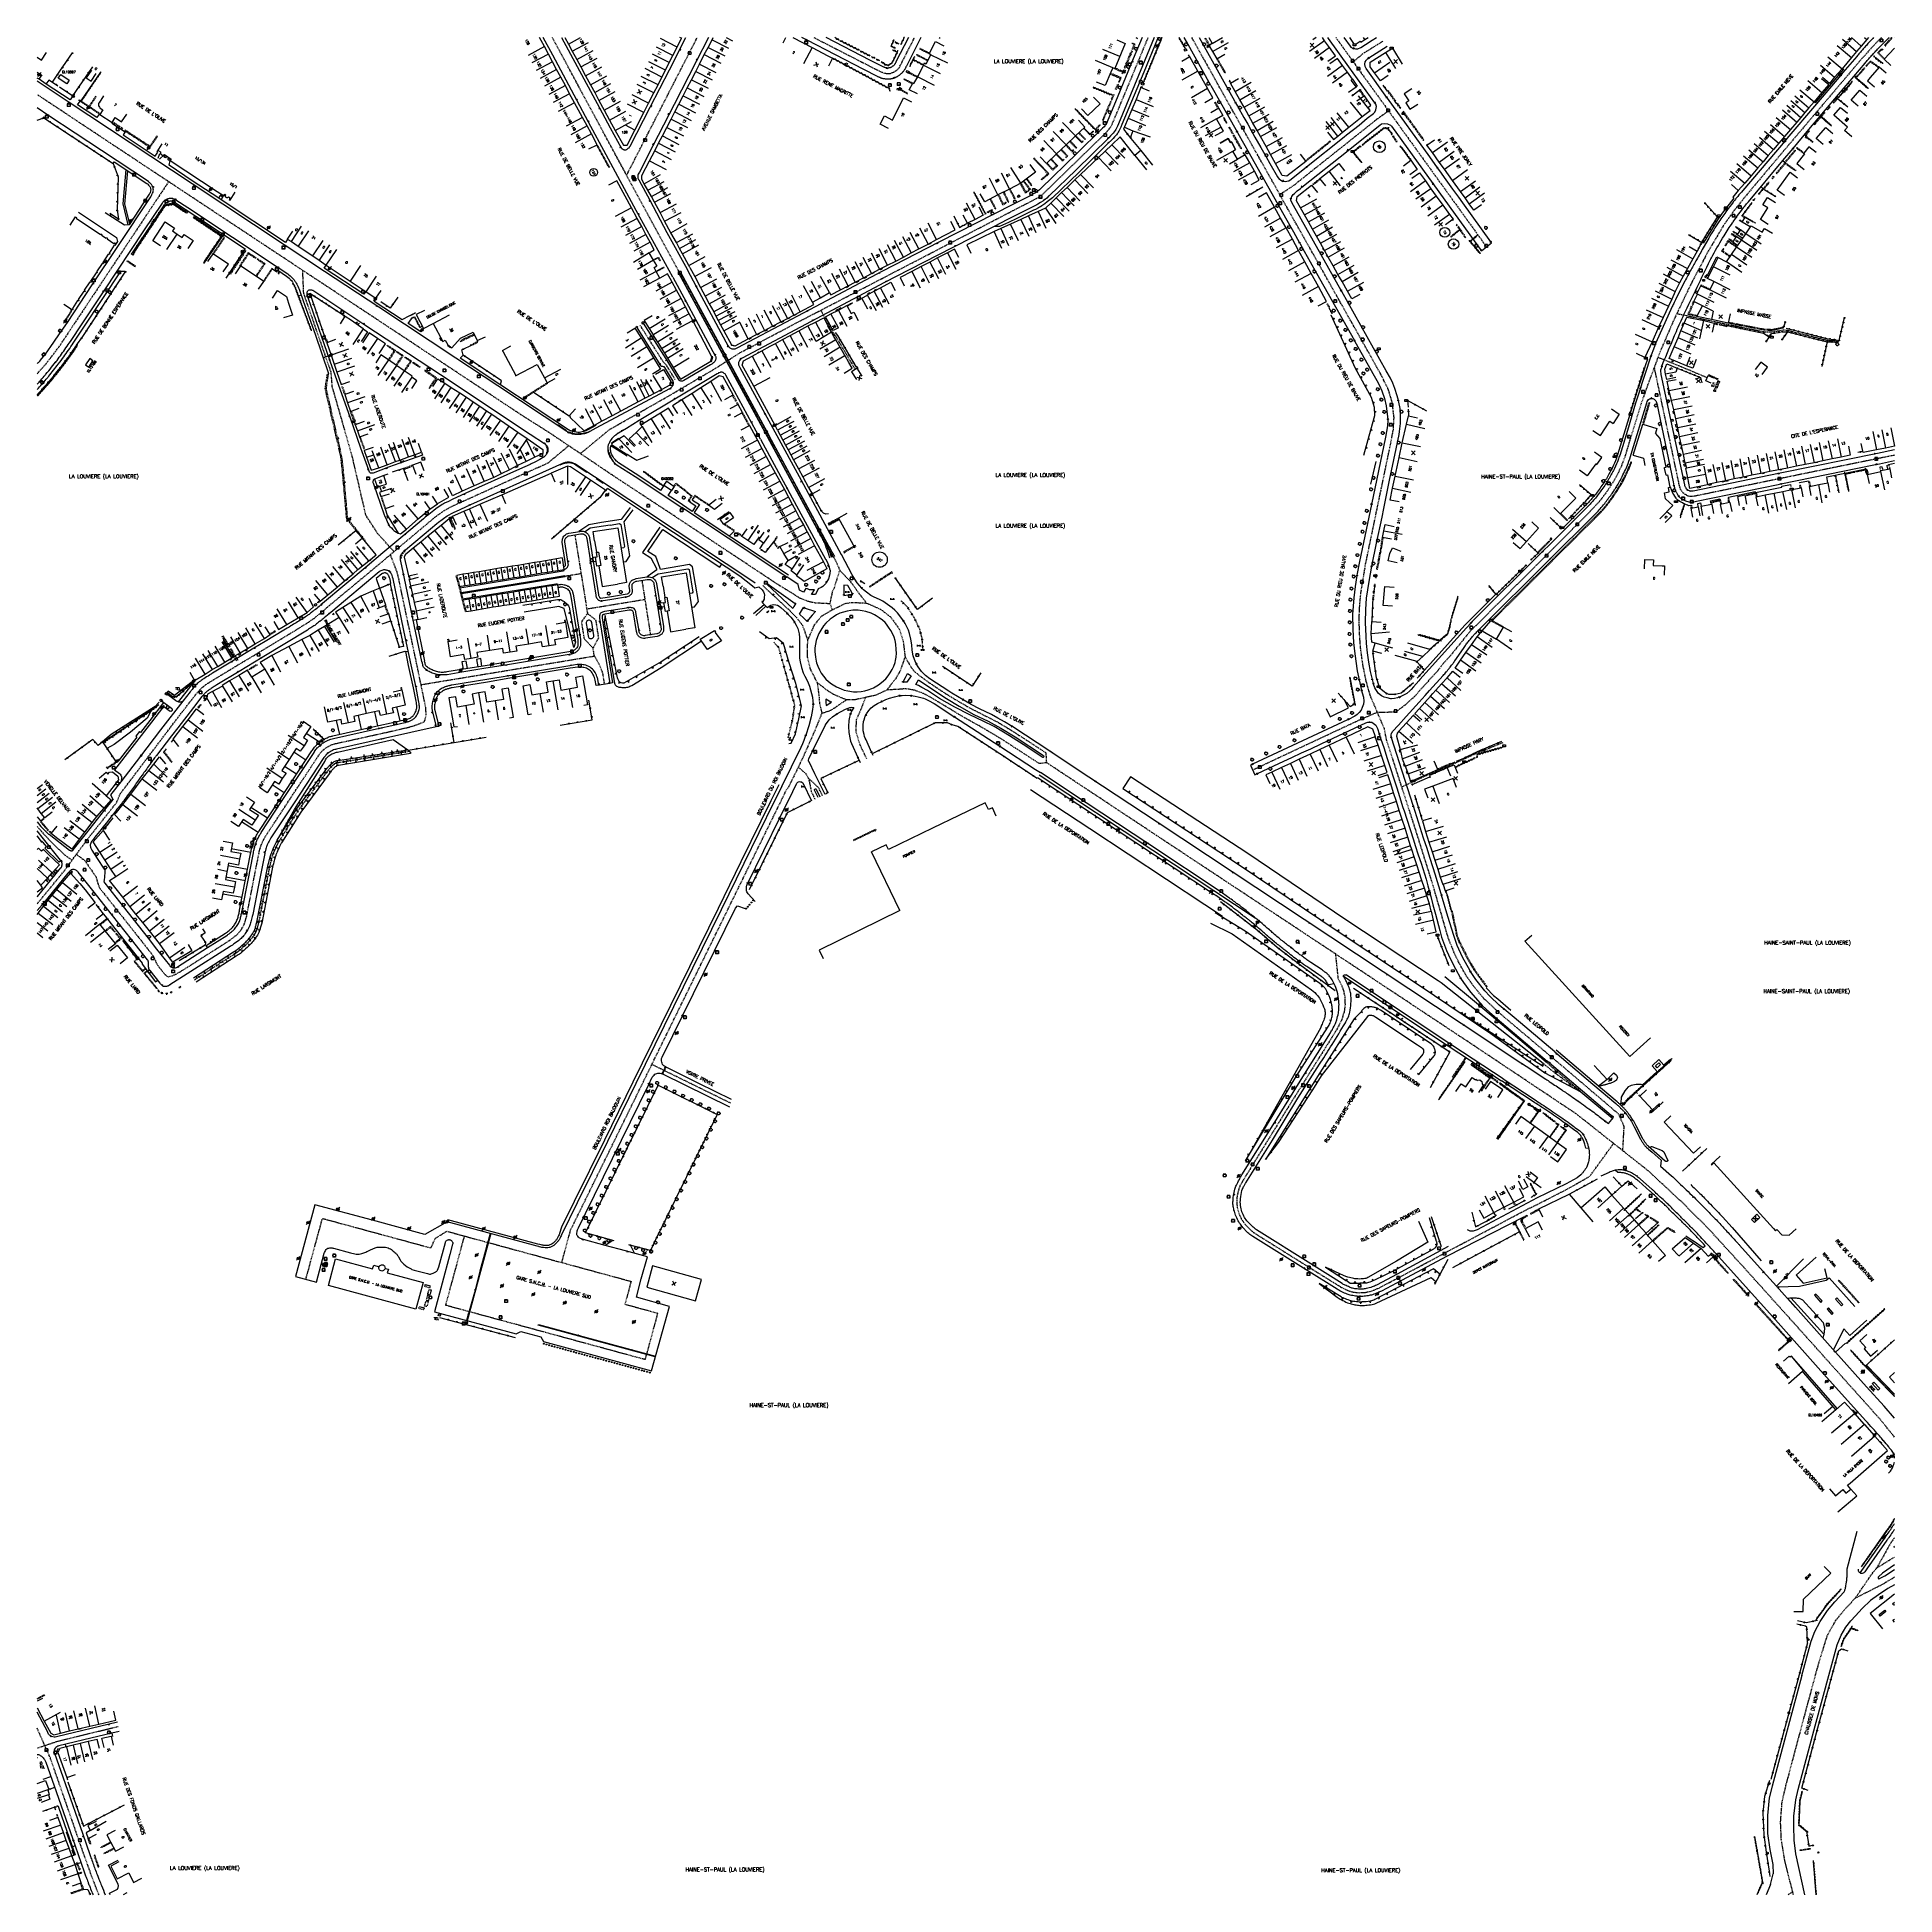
# Model space of a CAD drawing. Header units: millimetres. Extents: x 137000 to 138000, y 128000 to 129000.
import ezdxf
from ezdxf.enums import TextEntityAlignment as Align

# ---------------------------------------------------------------- set-up
doc = ezdxf.new("R2010")
doc.units = ezdxf.units.MM
doc.linetypes.add('DASHED', pattern=[0.75, 0.5, -0.25])
doc.layers.get('0').update_dxf_attribs({"linetype": 'CONTINUOUS'})
for name, color, linetype in [('w0001', 6, 'DASHED'), ('w0008', 7, 'CONTINUOUS'), ('w0100', 7, 'CONTINUOUS'), ('W0105', 7, 'CONTINUOUS'), ('W0112', 1, 'DASHED'), ('w0211', 2, 'CONTINUOUS'), ('w0220', 5, 'DASHED'), ('w0300', 7, 'CONTINUOUS'), ('W0302', 3, 'CONTINUOUS'), ('w0310', 3, 'CONTINUOUS'), ('w0322', 7, 'CONTINUOUS'), ('W0330', 7, 'CONTINUOUS'), ('w0400', 7, 'CONTINUOUS'), ('w0420', 7, 'CONTINUOUS'), ('w0469', 7, 'CONTINUOUS'), ('W0471', 7, 'CONTINUOUS'), ('W0700', 7, 'CONTINUOUS'), ('w0851', 7, 'CONTINUOUS'), ('w0980', 7, 'CONTINUOUS'), ('W0984', 7, 'CONTINUOUS'), ('w0989', 7, 'CONTINUOUS'), ('w0991', 7, 'CONTINUOUS'), ('W1102', 7, 'CONTINUOUS'), ('W1471', 7, 'CONTINUOUS'), ('W1474', 7, 'CONTINUOUS')]:
    doc.layers.add(name, color=color, linetype=linetype)
doc.styles.get("Standard").update_dxf_attribs({"font": 'romans.shx', "width": 0.85})

# ---------------------------------------------------------------- blocks, each defined once
blk = doc.blocks.new('T469')
at = {"color": 0, "linetype": 'ByBlock', "lineweight": -2, "flags": 128}
for points in [[(-0.4, 0.4), (0.4, -0.4)], [(-0.4, -0.4), (0.4, 0.4)]]:
    blk.add_lwpolyline(points, dxfattribs=at)
at = {"color": 0, "linetype": 'ByBlock', "lineweight": -2}
blk.add_circle((0, 0), 0.5, dxfattribs=at)
blk = doc.blocks.new('t310o')
at = {"color": 0, "linetype": 'Continuous'}
for centre, start, end in [((-0.5, 0.4), 216.8699, 323.1304), ((0.5, -0.4), 36.8699, 143.1303)]:
    blk.add_arc(centre, 0.625, start, end, dxfattribs=at)
blk = doc.blocks.new('t322o')
at = {"color": 0, "linetype": 'Continuous'}
for radius in [0.25, 0.15]:
    blk.add_circle((0, 0), radius, dxfattribs=at)
blk = doc.blocks.new('t211o')
at = {"color": 0, "linetype": 'Continuous'}
for p, q in [((-0.3, 0.5), (-0.3, 0)), ((0, 1), (0, 0)), ((0.3, 0.5), (0.3, 0))]:
    blk.add_line(p, q, dxfattribs=at)
blk = doc.blocks.new('t991o')
at = {"color": 0, "linetype": 'Continuous'}
for p, q in [((-1, 1), (1, -1)), ((-1, -1), (1, 1))]:
    blk.add_line(p, q, dxfattribs=at)
blk = doc.blocks.new('t112o')
at = {"color": 0, "linetype": 'Continuous'}
for p, q in [((-0.5, 0.5), (0.5, 0.5)), ((-0.5, -0.5), (-0.5, 0.5)), ((0.5, 0.5), (0.5, -0.5)), ((0.5, -0.5), (-0.5, -0.5))]:
    blk.add_line(p, q, dxfattribs=at)
blk = doc.blocks.new('T420')
for p, q in [((0.7, 0.7), (-0.8, 0.7)), ((-0.8, 0.7), (-0.8, -0.8)), ((0.7, 0.7), (0.7, -0.8)), ((0.7, -0.8), (-0.8, -0.8))]:
    blk.add_line(p, q)
blk.add_ellipse((0, 0), major_axis=(-0.53, 0.53), ratio=1, start_param=3.926991, end_param=10.210176)
blk = doc.blocks.new('T471')
for p, q in [((-0.333334, 0.333334), (-0.333334, -0.333334)), ((-0.333334, 0.333334), (0.333334, 0.333334)), ((-0.333334, 0), (0, 0)), ((0.500001, 0.500001), (1.000002, 1.000002)), ((-0.500001, -0.500001), (-1.000002, -1.000002)), ((-0.333334, -0.333334), (0.333334, -0.333334))]:
    blk.add_line(p, q)
blk.add_ellipse((0, 0), major_axis=(0.471405, 0.471405), ratio=1, start_param=5.4977871438, end_param=11.780972451)
blk = doc.blocks.new('T400')
for p, q in [((-0.15, 0.3), (0.15, 0.3)), ((-0.15, -0.25), (-0.15, 0.3)), ((-0.15, 0.15), (0.15, 0.15)), ((-0.15, 0), (0.15, 0)), ((0.15, 0.3), (0.15, -0.25)), ((-0.15, -0.15), (0.15, -0.15)), ((-0.15, -0.25), (-0.15, -0.3)), ((-0.15, -0.3), (0.15, -0.3)), ((0.15, -0.3), (0.15, -0.25))]:
    blk.add_line(p, q)
blk = doc.blocks.new('T851')
at = {"color": 0, "linetype": 'ByBlock', "lineweight": -2}
for p, q in [((-0.2, -0.1), (0, 0.3)), ((0, 0.3), (0.2, -0.1)), ((-0.2, -0.1), (0.2, -0.1))]:
    blk.add_line(p, q, dxfattribs=at)
for radius in [0.15, 0.05, 0.0333]:
    blk.add_circle((0, 0), radius, dxfattribs=at)
blk = doc.blocks.new('T300')
for p, q in [((-0.8, 0.5), (-0.9, 0.3)), ((-0.9, 0.3), (-0.9, 0.2)), ((-0.9, 0.2), (-0.7, 0.1)), ((-0.7, 0.6), (-0.8, 0.5)), ((-0.8, -0.1), (-0.7, 0.1)), ((-0.6, 0.7), (-0.7, 0.6)), ((-0.7, 0.1), (-0.7, 0.1)), ((-0.5, 0.7), (-0.6, 0.7)), ((-0.3, 0.6), (-0.5, 0.7)), ((-0.3, 0.6), (-0.2, 0.7)), ((-0.2, 0.6), (-0.3, 0.6)), ((-0.2, 0.7), (-0.1, 0.8)), ((-0.1, 0.8), (0.1, 0.8)), ((0.1, 0.8), (0.2, 0.7)), ((0.2, 0.7), (0.3, 0.6)), ((0.3, 0.6), (0.4, 0.5)), ((0.5, 0.5), (0.3, 0.5)), ((0.4, 0.5), (0.4, 0.5)), ((0.6, 0.4), (0.5, 0.5)), ((0.6, 0.4), (0.7, 0.3)), ((0.7, 0.3), (0.7, 0.2)), ((0.7, 0.2), (0.7, 0.1)), ((0.7, 0.1), (0.7, -0.2)), ((-0.8, -0.2), (-0.8, -0.1)), ((-0.7, -0.3), (-0.8, -0.2)), ((-0.8, -0.2), (-0.8, -0.2)), ((-0.7, -0.4), (-0.7, -0.3)), ((-0.5, -0.5), (-0.7, -0.4)), ((-0.4, -0.5), (-0.5, -0.5)), ((-0.4, -0.5), (-0.3, -0.5)), ((-0.3, -0.5), (-0.3, -0.4)), ((-0.3, -0.6), (-0.3, -0.5)), ((-0.3, -0.5), (-0.3, -0.5)), ((-0.2, -0.7), (-0.3, -0.6)), ((-0.1, -0.8), (-0.2, -0.7)), ((0.1, -0.8), (-0.1, -0.8)), ((0.2, -0.7), (0.1, -0.8)), ((0.3, -0.5), (0.2, -0.5)), ((0.3, -0.6), (0.2, -0.7)), ((0.2, -0.7), (0.2, -0.7)), ((0.5, -0.4), (0.3, -0.5)), ((0.3, -0.5), (0.3, -0.6)), ((0.3, -0.5), (0.3, -0.5)), ((0.6, -0.3), (0.5, -0.4)), ((0.7, -0.2), (0.6, -0.3)), ((0.6, -0.3), (0.6, -0.3))]:
    blk.add_line(p, q)
blk = doc.blocks.new('t330o')
at = {"color": 0, "linetype": 'Continuous'}
for p, q in [((0.25, -0.25), (-0.25, 0.25)), ((-0.25, -0.25), (0.25, 0.25)), ((-0.25, 0.25), (-0.25, -0.25)), ((0.25, 0.25), (-0.25, 0.25)), ((0.25, -0.25), (0.25, 0.25)), ((-0.25, -0.25), (0.25, -0.25)), ((-0.25, -0.25), (-0.25, -0.25))]:
    blk.add_line(p, q, dxfattribs=at)
blk = doc.blocks.new('t220o')
at = {"color": 0, "linetype": 'Continuous'}
for p, q in [((-0.25, 0.25), (0.25, 0.25)), ((-0.25, -0.25), (0.25, -0.25))]:
    blk.add_line(p, q, dxfattribs=at)
blk = doc.blocks.new('T1471')
at = {"color": 0, "linetype": 'Continuous', "flags": 128}
blk.add_lwpolyline([(-0.75, -0.5), (-0.75, 0.5), (0.75, 0.5), (0.75, -0.5), (-0.75, -0.5)], dxfattribs=at)
blk = doc.blocks.new('T1474')
at = {"color": 0, "linetype": 'Continuous', "flags": 128}
for points in [[(-0.8, -0.5), (-0.8, 0.5)], [(-0.8, 0), (0.7, 0)], [(0.7, 0), (0.7, -0.5), (0.7, 0.5)]]:
    blk.add_lwpolyline(points, dxfattribs=at)

msp = doc.modelspace()

# ---------------------------------------------------------------- linework, layer by layer
at = {"layer": 'w0001', "flags": 128}
for points in [[(137346, 128873.1), (137321.5, 128918.3), (137306.8, 128945.4), (137277.4, 129000)], [(137292.5, 128776), (137308.4, 128789.1), (137324.7, 128798.3), (137340, 128807), (137364.6, 128821.5), (137378.3, 128830.2), (137408.3, 128846.1), (137526.9, 128907.6), (137538, 128913.3), (137540, 128914.4), (137542.6, 128916.7), (137558.4, 128932.1), (137574.5, 128947.8), (137576.9, 128950.3), (137578.5, 128952.6), (137581.3, 128959.3), (137598.2, 129000)], [(137317.4, 128925.9), (137340.2, 128970.4), (137355.4, 129000)], [(137418.2, 129000), (137451.8, 128982.8), (137455.5, 128981), (137457.5, 128980.6), (137459.4, 128980.7), (137461.1, 128981.3), (137462.8, 128982.4), (137464.1, 128983.7), (137465.5, 128986.4), (137472.4, 129000)], [(137621.6, 129000), (137635.1, 128975.9)], [(137340.4, 128744.2), (137309.7, 128764.4), (137276.9, 128786.5), (137261, 128796.6), (137187.7, 128845.1), (137126.4, 128885.6), (137050.4, 128935.9), (137000, 128969.3)], [(137070.8, 128922.4), (137036.5, 128870.7), (137015, 128838.4)], [(137192.1, 128723.2), (137183.3, 128733), (137177, 128742.8), (137169.7, 128774.3), (137158.9, 128812.1), (137158.3, 128819.7), (137144.8, 128858.6), (137143.5, 128862.5), (137143, 128874.7)], [(137393.3, 128785.8), (137346, 128873.1)], [(137440.5, 128821.3), (137438, 128825.6), (137433.6, 128833), (137430.2, 128838.8), (137429.4, 128840.1), (137428.2, 128841.6), (137426.3, 128844.9), (137422, 128853.2)], [(137343.6, 128815.7), (137338.8, 128823.6), (137336.9, 128825.7), (137324.7, 128845)], [(137000, 128819), (137004.8, 128824.4), (137009.6, 128830.6), (137012.8, 128834.9), (137015, 128838.4)], [(137269.8, 128768.5), (137275.2, 128771.1), (137286.2, 128780.2)], [(137393.3, 128785.8), (137403.6, 128766.7), (137428.7, 128720.4)], [(137270.2, 128768.7), (137245.6, 128757.6), (137226.4, 128748.9), (137222.4, 128747.1), (137218.3, 128744.7), (137213.9, 128741.5), (137195.1, 128725.7), (137182.9, 128715.4), (137155.8, 128692.9)], [(137396.4, 128707.1), (137351.9, 128736.6), (137340.4, 128744.2)], [(137289.5, 128732.2), (137296.3, 128689.9)], [(137204.3, 128663.1), (137194.1, 128711.3), (137190.2, 128721.6)], [(137292.9, 128711.3), (137264, 128706.6), (137246.3, 128703.7), (137228.5, 128700.7)], [(137325.6, 128707.7), (137330.2, 128678.4)], [(137000, 128533.6), (137004.3, 128538.8), (137014.5, 128551.2), (137027.8, 128569.3), (137033.9, 128576.9), (137035.5, 128578.9), (137042.7, 128588), (137044.8, 128592.9), (137075.8, 128633.9), (137084, 128644.5), (137086.3, 128647.3), (137088.1, 128649.4), (137090.5, 128651.4), (137093.3, 128653.2), (137110.8, 128663.8), (137114.4, 128665.9), (137132.4, 128676.8), (137139, 128680.8), (137142.9, 128683.2), (137146.2, 128685.3), (137148.8, 128687.1), (137151, 128688.8), (137153.5, 128690.9), (137155.8, 128692.9)], [(137206.7, 128651.6), (137260.7, 128660.5), (137300, 128667), (137299.3, 128671.2), (137294.7, 128676.1), (137293.2, 128685.4), (137296.3, 128689.9), (137300.7, 128686.5), (137302.2, 128676.7), (137299.3, 128671.2)], [(137295.9, 128692.4), (137327.2, 128697.5)], [(137021.1, 128560.2), (137025.5, 128557), (137031.6, 128548.3), (137033.3, 128542.5), (137054.1, 128516.2), (137062.5, 128505.5), (137064.5, 128501), (137066.9, 128497.9), (137068.8, 128495.6), (137070.2, 128494.3), (137073, 128494.9), (137075.4, 128496.1), (137079, 128498.2), (137102.2, 128513), (137105.5, 128515.3), (137107.8, 128517.2), (137109.6, 128519.3), (137111, 128521.5), (137111.9, 128523.6), (137112.9, 128527.4), (137117.8, 128552.6), (137119.2, 128559.6), (137119.8, 128562.6), (137120.6, 128565.2), (137121.8, 128567.9), (137123.3, 128570.5), (137150.2, 128611.4), (137152.1, 128614.2), (137153.6, 128616.1), (137155.4, 128617.5), (137157.8, 128618.9), (137159.9, 128619.7), (137163.2, 128620.4), (137189.4, 128626.2), (137200.7, 128628.8), (137205.2, 128630.3), (137208.5, 128631.7), (137209.5, 128635.1), (137209.2, 128639.5), (137204.3, 128663.1)], [(137300, 128667), (137302.8, 128662.1), (137304.4, 128657.8), (137305.4, 128651.8)], [(138000, 128246.5), (137992.6, 128255.7), (137952.5, 128300.5), (137921.2, 128335.3), (137900.7, 128357.8), (137886.4, 128372.2), (137867.6, 128389.7), (137828.8, 128420.4), (137771.1, 128458.9), (137666.9, 128527.9), (137585.3, 128581.9), (137543.5, 128609.6)], [(137282.5, 128340.5), (137287.2, 128357.9), (137288.4, 128360.3), (137403.7, 128595.4)], [(137000, 128575.3), (137002, 128572.9), (137004.6, 128570.1), (137009.8, 128564.6), (137015, 128559.8), (137018.8, 128557)], [(137699, 128506.6), (137700.4, 128493.4), (137702.1, 128490.2), (137703.3, 128487.1), (137704, 128483.9), (137704.2, 128479.3), (137703.8, 128475.7), (137702.4, 128471.2), (137700.6, 128467.5), (137698.7, 128464.2), (137675.6, 128427.3), (137651.4, 128388.1), (137649.3, 128384.7), (137647.6, 128381.7), (137646.6, 128378.7), (137645.9, 128374.9), (137645.9, 128372.3), (137646.2, 128369.7), (137647.2, 128366.5), (137648.4, 128363.8), (137650.5, 128360.9), (137653.6, 128357.7), (137655.9, 128356), (137673, 128345.3), (137691.9, 128333.5), (137700.7, 128328), (137702.9, 128326.7), (137706.2, 128325.2), (137708.3, 128324.6), (137711.4, 128324.2), (137714.9, 128324.3), (137718.8, 128325.2), (137722.7, 128326.9), (137727.5, 128329.4), (137738.5, 128335.2), (137759.4, 128346.4), (137802.6, 128369.3), (137807.3, 128371.5)], [(137815.1, 128451.4), (137851.5, 128420.4), (137854.3, 128413.8), (137853.6, 128400.7)], [(137373.3, 128426.3), (137330.9, 128447.1)], [(137807.3, 128371.5), (137823.8, 128380), (137835.9, 128386.8), (137848.8, 128404.6)], [(137144.7, 128331.5), (137153.6, 128364.2), (137212.1, 128348.3), (137214.3, 128353.4), (137220.5, 128357.3), (137319.8, 128330.3), (137316.5, 128318), (137334.1, 128313.2), (137327.3, 128288.2), (137220, 128317.4), (137230.1, 128354.7)], [(138000, 128192.3), (137997.8, 128189.1), (137990.5, 128176)], [(137978.9, 128159.7), (137987.8, 128172.7), (137990.5, 128176), (138000, 128181.9)], [(138000, 128171), (137993.5, 128167.1), (137978.9, 128159.7), (137973.5, 128154)], [(137043.7, 128090.5), (137011, 128082.6), (137000, 128078.9)], [(137033.3, 128000), (137031.9, 128003.5), (137029.1, 128010.8), (137024.4, 128023.9), (137015.9, 128048.4), (137007.1, 128073.7), (137001.8, 128085.6), (137000, 128089.7)]]:
    msp.add_lwpolyline(points, dxfattribs=at)
at = {"layer": 'w0001'}
for points in [[(137699.3, 129000), (137703.8, 128993.7), (137713.5, 128980.1), (137723, 128967), (137732.3, 128954), (137780.4, 128887.3)], [(137993, 129000), (137990.4, 128997.4), (137981.9, 128988), (137961.5, 128963.9), (137943.1, 128942.2), (137920.7, 128915.6), (137913.8, 128907), (137908.1, 128899), (137899.6, 128884.7), (137890.3, 128867), (137881.2, 128847.9), (137873.8, 128830.8), (137871.6, 128824.8), (137867.8, 128814.7), (137863.7, 128803.2), (137857.2, 128782.1), (137854.8, 128774.1), (137853, 128769.4), (137850.8, 128764.6), (137848.4, 128760.5), (137845.5, 128756), (137843.4, 128753.1), (137841.2, 128750.2), (137836.1, 128744.8), (137816.4, 128725), (137793.2, 128701.9), (137771.2, 128679.9), (137760.6, 128666.8), (137757.2, 128663.1), (137754.1, 128659.1), (137746.8, 128651.1)], [(137708.7, 128986.9), (137713.6, 128991.2), (137724.5, 128998)], [(137815.1, 128451.3), (137788, 128474.2), (137779, 128482.5), (137773.6, 128489), (137769.6, 128494.6), (137765.9, 128501.2), (137763.3, 128506.4), (137759.9, 128514.8), (137757.5, 128523), (137751.5, 128543.9), (137741.8, 128574.7), (137730.1, 128610.9), (137726.6, 128621.7), (137725.4, 128627.8), (137717.7, 128645.9), (137715.6, 128653.3), (137713.8, 128662.3), (137712.6, 128671.1), (137712, 128678.8), (137711.8, 128687), (137712.1, 128694.3), (137712.7, 128700.7), (137715.3, 128716.6), (137718.9, 128734), (137723.7, 128757), (137728.8, 128781.5), (137730.2, 128788.9), (137730.6, 128795.4), (137729.6, 128803.5), (137727.5, 128810.5), (137723.4, 128818.8), (137717.9, 128828.6), (137673.5, 128907.5), (137664.7, 128923.3), (137635.1, 128975.9)], [(137727.7, 128960.5), (137721.1, 128955.8), (137676.6, 128920.4), (137669.1, 128915.4)], [(137882.9, 128851.4), (137903.1, 128847.1), (137914.4, 128844.7), (137929.9, 128841.6), (137933.9, 128841.5), (137938.4, 128842.3), (137940, 128842.6), (137942.1, 128842.5), (137953.5, 128839.6), (137963.9, 128837), (137967.2, 128836.8), (137970, 128836.2)], [(138000, 128775.1), (137965.6, 128768.1), (137892.6, 128753.1), (137890.4, 128752.8), (137888.6, 128753.2), (137886.2, 128754.8), (137884.9, 128756.7), (137884.3, 128758.7), (137884, 128759.9), (137870.7, 128822.6)], [(137872.7, 128827.9), (137887.4, 128821.9), (137899.2, 128816.9)], [(137428.8, 128720.4), (137430.5, 128717), (137432.1, 128713.3), (137429.9, 128706.3), (137429.1, 128703.7), (137428.1, 128701.6), (137426.8, 128695.3)], [(137432.1, 128713.3), (137438.8, 128706), (137440.4, 128703.7), (137441.7, 128701.7), (137446.6, 128695.5)], [(137390.7, 128704.9), (137405.5, 128691.2), (137408.9, 128687.7), (137412.1, 128683.5), (137414.9, 128675.5)], [(137396.4, 128707.1), (137407.4, 128700.3), (137410.3, 128698.4), (137415, 128696.6), (137418.8, 128695.7), (137426.8, 128695.3), (137428.1, 128691.9)], [(137428.1, 128691.9), (137435.1, 128695.3), (137438.9, 128695.9), (137446.6, 128695.5), (137454.1, 128692.2), (137459.6, 128687.9), (137464.2, 128681.5), (137466.3, 128674.9), (137467.3, 128666.5), (137464.6, 128658.9), (137462.5, 128655.2), (137457.5, 128648.7), (137451.6, 128645.9), (137440.6, 128643.5), (137435.7, 128643.4), (137428.8, 128646.3), (137425.5, 128648.4), (137420, 128652.7), (137416.4, 128660), (137414.7, 128666.7), (137414.9, 128675.5), (137418.4, 128683.5), (137422.1, 128688.3), (137428.1, 128691.9)], [(137467.3, 128666.5), (137470.9, 128660.4), (137472.8, 128658.3), (137475.9, 128655.8), (137480.8, 128652.3), (137486.6, 128648.4), (137493.8, 128643.9), (137501.7, 128639.3), (137509.3, 128635.4), (137517.2, 128631.4), (137524.5, 128627), (137532.9, 128621.6), (137543.1, 128614.9), (137543.4, 128609.5)], [(137420, 128652.7), (137421, 128644.6), (137421.2, 128641.7), (137422.5, 128636.2), (137418.7, 128626.8), (137412.4, 128612.6), (137407.1, 128601.6), (137403.9, 128595.3)], [(137543.4, 128609.5), (137539.6, 128609.1), (137528, 128616.6), (137519.1, 128622.4), (137506.9, 128629.6), (137499.3, 128633.8), (137491.8, 128638.3), (137485.6, 128642), (137481.6, 128644.5), (137477.1, 128646.9), (137472.2, 128648.6), (137467.6, 128649.4), (137464.8, 128649.1), (137457.5, 128648.7)], [(137654.5, 128605.7), (137711.5, 128632.4), (137721.6, 128636.8), (137731.5, 128636.9), (137736.7, 128640.8), (137741.6, 128645.2), (137746.8, 128651.1)], [(137422.5, 128636.2), (137427.3, 128637.8), (137430, 128639.5), (137435.7, 128643.4)], [(137446.7, 128611.6), (137443.1, 128619.1), (137440.9, 128626.4), (137441.2, 128632.8), (137443.5, 128638.1), (137446.1, 128644.7)], [(137789.1, 128620.3), (137774.6, 128614.4), (137762.6, 128608.9), (137749.7, 128603.4), (137734.8, 128596.5)], [(137422.9, 128591.8), (137420.6, 128596.3), (137415.4, 128601.1), (137414, 128603.6), (137409.8, 128607.1)], [(137415.4, 128601.1), (137416.8, 128594.1), (137418.8, 128589.9)], [(137945.6, 128000), (137941, 128018.3), (137939.1, 128029.9), (137938.7, 128039.1), (137939.5, 128049.8), (137941.6, 128058.9), (137946.9, 128078.8), (137954.8, 128108.3), (137959.4, 128125.2), (137963.8, 128139.4), (137968.3, 128147.6), (137973.5, 128154)], [(137945.2, 128001.5), (137942.7, 128000)]]:
    msp.add_lwpolyline(points, dxfattribs=at)
at = {"layer": 'w0008'}
for p, q in [((137385.7, 128689.9), (137391.4, 128694.8)), ((137392.4, 128693.9), (137387, 128688.8)), ((137933.3, 128005.5), (137934.7, 128011.3))]:
    msp.add_line(p, q, dxfattribs=at)
at = {"layer": 'w0008', "flags": 128}
for points in [[(137342.2, 128871), (137332.4, 128888.9), (137322.6, 128906.9), (137306.4, 128936.9), (137296.9, 128954.5), (137290.6, 128966.2), (137277.6, 128990.5), (137272.4, 129000)], [(137282.3, 129000), (137302.8, 128962.1), (137308.6, 128951.3), (137314.4, 128940.7), (137314.6, 128940.5), (137314.7, 128940.3), (137314.9, 128940.1), (137315.2, 128940), (137315.4, 128939.9), (137315.6, 128939.8), (137315.8, 128939.7), (137316, 128939.6), (137316.3, 128939.6), (137316.5, 128939.5), (137316.8, 128939.6), (137317, 128939.6), (137317.3, 128939.7), (137317.5, 128939.8), (137317.7, 128939.9), (137317.9, 128940.1), (137318.1, 128940.2), (137318.3, 128940.4), (137318.5, 128940.6), (137318.7, 128940.7), (137318.9, 128940.9), (137319, 128941.1), (137319.2, 128941.3), (137319.3, 128941.5), (137330.1, 128962.5), (137340.4, 128982.6), (137349.3, 129000)], [(137361.5, 129000), (137354.8, 128987.1), (137343, 128964), (137331.5, 128941.7), (137324.3, 128927.6), (137323.6, 128926.4), (137323.6, 128926.2), (137323.5, 128926), (137323.5, 128925.8), (137323.5, 128925.6), (137323.5, 128925.3), (137323.4, 128925), (137323.5, 128924.7), (137323.5, 128924.5), (137323.5, 128924.2), (137323.6, 128924), (137323.7, 128923.7), (137323.8, 128923.5), (137323.9, 128923.3), (137329.8, 128912.4), (137339.1, 128895), (137349.9, 128875.2)], [(137595, 129000), (137590.2, 128988.6), (137580.6, 128965.3), (137576.5, 128955.5), (137576.1, 128954.6), (137575.7, 128953.7), (137575.4, 128953.2), (137575.2, 128952.8), (137574.8, 128952.4), (137574.5, 128952), (137573.6, 128951.2), (137573, 128950.6), (137559.9, 128937.7), (137540.4, 128918.7), (137539.7, 128918), (137538.8, 128917.3), (137538.4, 128917), (137538, 128916.7), (137537.6, 128916.4), (137537.1, 128916.2), (137536, 128915.6), (137535.3, 128915.2), (137525.3, 128910.1), (137485.4, 128889.8), (137455.1, 128874.3), (137415.8, 128853.4), (137383.1, 128836.1), (137377, 128832.9), (137376.4, 128832.6), (137375.6, 128832.3), (137375.3, 128832.2), (137375, 128832.2), (137374.6, 128832.2), (137374.2, 128832.3), (137373.8, 128832.4), (137373.5, 128832.6), (137373.2, 128832.7), (137373, 128832.9), (137372.7, 128833.1), (137372.4, 128833.4), (137372.3, 128833.5), (137372.2, 128833.7), (137355.1, 128865.5), (137349.9, 128875.2)], [(137603, 129000), (137603.2, 128999.3), (137595.8, 128981.4), (137584.1, 128953.2), (137584.1, 128953.1), (137583.5, 128951.7), (137582.9, 128950.6), (137582.4, 128949.5), (137582.1, 128949), (137581.8, 128948.6), (137581.5, 128948.1), (137581.1, 128947.6), (137580.1, 128946.5), (137579.3, 128945.7), (137575.8, 128942.2), (137560.8, 128927.4), (137546.6, 128913.7), (137545.9, 128913.1), (137543.9, 128911.5), (137542.5, 128910.4), (137541.5, 128909.7), (137540.9, 128909.3), (137540.3, 128908.9), (137539.7, 128908.6), (137539.1, 128908.3), (137537.5, 128907.5), (137536.5, 128907), (137527.4, 128902.6), (137523, 128900.5), (137518.1, 128898.2), (137515.2, 128898.2), (137493.1, 128887), (137469.6, 128875), (137456.3, 128868.1), (137416.8, 128847.2), (137379.6, 128827.4), (137379.4, 128827.3), (137379.3, 128827.2), (137378.9, 128826.9), (137378.5, 128826.6), (137378.2, 128826.2), (137377.9, 128825.8), (137377.8, 128825.4), (137377.7, 128825), (137377.6, 128824.7), (137377.6, 128824.5), (137377.7, 128824.1), (137377.7, 128823.7), (137377.8, 128823.4), (137377.9, 128823.1), (137378.1, 128822.7), (137378.3, 128822.4), (137390.7, 128799.5), (137397.1, 128787.7)], [(137475.8, 129000), (137468, 128984.6), (137467.9, 128984.4), (137467.8, 128984.2), (137467.7, 128983.9), (137467.6, 128983.7), (137467.5, 128983.5), (137467.3, 128983.2), (137467.2, 128983), (137467.1, 128982.8), (137466.9, 128982.6), (137466.8, 128982.4), (137466.6, 128982.1), (137466.5, 128981.9), (137466.3, 128981.7), (137466.2, 128981.5), (137466, 128981.3), (137465.8, 128981.1), (137465.7, 128981), (137465.5, 128980.8), (137465.3, 128980.6), (137465.1, 128980.4), (137464.9, 128980.2), (137464.7, 128980.1), (137464.5, 128979.9), (137464.3, 128979.8), (137464.1, 128979.6), (137463.9, 128979.5), (137463.7, 128979.3), (137463.5, 128979.2), (137463.3, 128979.1), (137463.1, 128978.9), (137462.9, 128978.8), (137462.7, 128978.7), (137462.5, 128978.6), (137462.2, 128978.5), (137462, 128978.4), (137461.8, 128978.3), (137461.6, 128978.2), (137461.3, 128978.1), (137461.1, 128978), (137460.9, 128978), (137460.6, 128977.9), (137460.4, 128977.8), (137460.1, 128977.8), (137459.9, 128977.7), (137459.6, 128977.7), (137459.4, 128977.6), (137459.2, 128977.6), (137458.9, 128977.6), (137458.7, 128977.6), (137458.4, 128977.5), (137458.2, 128977.5), (137457.9, 128977.5), (137457.7, 128977.5), (137457.4, 128977.6), (137457.2, 128977.6), (137456.9, 128977.6), (137456.7, 128977.6), (137456.4, 128977.7), (137456.2, 128977.7), (137455.9, 128977.7), (137455.7, 128977.8), (137455.5, 128977.8), (137455.2, 128977.9), (137455, 128978), (137454.8, 128978), (137454.6, 128978.1), (137454.3, 128978.2), (137454.1, 128978.3), (137453.9, 128978.4), (137453.6, 128978.5), (137453.4, 128978.6), (137453.2, 128978.7), (137452.9, 128978.8), (137452.7, 128978.9), (137452.5, 128979), (137445.1, 128982.8), (137414.6, 128998.5), (137411.7, 129000)], [(137469.1, 129000), (137462.4, 128987), (137462.4, 128986.7), (137462.3, 128986.5), (137462.1, 128986.3), (137462, 128986), (137461.9, 128985.8), (137461.7, 128985.6), (137461.6, 128985.4), (137461.4, 128985.2), (137461.2, 128985), (137461, 128984.8), (137460.8, 128984.6), (137460.6, 128984.5), (137460.4, 128984.3), (137460.2, 128984.2), (137460, 128984), (137459.7, 128983.9), (137459.5, 128983.8), (137459.3, 128983.7), (137459, 128983.7), (137458.8, 128983.6), (137458.5, 128983.6), (137458.2, 128983.5), (137458, 128983.5), (137457.7, 128983.5), (137457.4, 128983.6), (137457.2, 128983.6), (137456.9, 128983.7), (137456.7, 128983.7), (137456.5, 128983.8), (137456.3, 128983.9), (137456.1, 128984), (137455.9, 128984.1), (137448.3, 128987.9), (137424.8, 129000)], [(137601.5, 129000), (137595.1, 128984.7), (137582.2, 128953.6), (137581.6, 128952.2), (137581, 128950.9), (137580.7, 128950.4), (137580.4, 128949.9), (137579.9, 128949.2), (137579.4, 128948.5), (137578, 128947), (137577, 128946), (137559.2, 128928.6), (137545.1, 128915), (137544.8, 128914.7), (137543.6, 128913.6), (137542.7, 128912.8), (137542.1, 128912.4), (137541.5, 128911.9), (137540.3, 128911.2), (137538.8, 128910.3), (137538.2, 128910), (137527.2, 128904.4), (137522.4, 128902), (137515.2, 128898.2)], [(137632, 128974.2), (137618.8, 128997.8), (137617.6, 129000)], [(137625.7, 129000), (137638.1, 128977.7)], [(137001.1, 128977.5), (137002.6, 128979.7)], [(137019.3, 128968.6), (137017.8, 128966.4), (137004.9, 128974.9), (137001.1, 128977.5), (137000, 128978.2)], [(137322.8, 128843.8), (137334.4, 128825.4), (137335.6, 128823.4), (137335.6, 128823.3), (137335.8, 128823.2), (137335.9, 128823.1), (137336.1, 128823.1), (137336.7, 128823), (137337.1, 128822.9), (137337.3, 128822.9), (137337.4, 128822.8), (137337.7, 128822.4), (137342.2, 128815), (137342.3, 128814.8), (137342.4, 128814.5), (137342.4, 128814.2), (137342.5, 128813.9), (137342.5, 128813.6), (137342.4, 128813.3), (137342.3, 128813), (137342.2, 128812.7), (137342.1, 128812.4), (137341.9, 128812.1), (137341.8, 128811.9), (137341.6, 128811.8), (137341.3, 128811.5), (137341, 128811.2), (137340.8, 128811.1), (137340.5, 128810.9), (137300.8, 128789.6), (137297.5, 128787.8), (137296.7, 128787.4), (137295.8, 128787), (137294.7, 128786.7), (137293.5, 128786.4), (137292.8, 128786.3), (137292, 128786.2), (137291.1, 128786.2), (137290.3, 128786.2), (137289.5, 128786.3), (137288.7, 128786.4), (137288.2, 128786.5), (137287.8, 128786.7), (137287, 128786.9), (137286.3, 128787.3), (137285.7, 128787.5), (137285.2, 128787.9), (137248.1, 128812.4), (137225.4, 128827.4), (137183.9, 128854.9), (137154.7, 128874.1), (137133, 128888.4), (137083.4, 128921.3), (137016.7, 128965.4), (137000, 128976.5)], [(137004.9, 128974.9), (137006.4, 128977.1)], [(137012.1, 128840.5), (137016.3, 128846.6), (137029.7, 128866.9), (137043.4, 128887.5), (137061.2, 128914.3), (137061.5, 128914.9), (137061.8, 128915.5), (137062.1, 128916.2), (137062.4, 128916.8), (137062.5, 128917.3), (137062.6, 128917.8), (137062.5, 128918.4), (137062.4, 128919), (137062.3, 128919.6), (137062, 128920.1), (137061.8, 128920.5), (137061.5, 128920.9), (137061, 128921.5), (137060.5, 128922), (137060.2, 128922.2), (137059.9, 128922.5), (137034.7, 128939.1), (137006.2, 128957.9), (137000, 128962.1)], [(137033.4, 128958.8), (137032.1, 128956.9), (137021.7, 128963.8), (137023.1, 128965.8)], [(137040.3, 128954.3), (137040.2, 128953.9), (137047.3, 128949.2), (137046.3, 128947.6), (137063.6, 128936.2), (137064.9, 128938.2)], [(137040.9, 128932.1), (137041.5, 128933), (137059.1, 128921.4), (137059.4, 128921.2), (137059.6, 128921), (137060, 128920.5), (137060.4, 128920.1), (137060.6, 128919.8), (137060.9, 128919.4), (137061, 128919), (137061.1, 128918.6), (137061.2, 128918.2), (137061.2, 128917.9), (137061.1, 128917.5), (137061, 128917.2), (137060.8, 128916.6), (137060.6, 128916.1), (137060.3, 128915.6), (137060, 128915.1), (137049.5, 128899.2), (137047, 128898.9), (137036.6, 128905.7)], [(137065.2, 128935), (137066.1, 128937.6)], [(137068.5, 128937.1), (137065.9, 128934.6)], [(137134.8, 128891.4), (137133.7, 128889.7), (137099, 128912.7), (137097.8, 128913.5), (137083.5, 128922.9), (137071, 128931.2), (137071.7, 128933.8)], [(137047.7, 128928.9), (137046.1, 128910.4), (137048.9, 128899.1)], [(137048.6, 128928.3), (137047.1, 128910.3), (137049.8, 128899.7)], [(137017.9, 128836.4), (137024.2, 128845.8), (137036, 128863.6), (137057.5, 128896), (137067.4, 128910.9), (137067.7, 128911.3), (137068.1, 128911.8), (137068.3, 128912), (137068.7, 128912.4), (137068.9, 128912.6), (137069.2, 128912.7), (137069.7, 128913), (137070.1, 128913.1), (137070.5, 128913.3), (137070.9, 128913.4), (137071.3, 128913.5), (137071.6, 128913.5), (137072, 128913.5), (137072.4, 128913.5), (137072.8, 128913.5), (137073.1, 128913.4), (137073.6, 128913.2), (137074.1, 128913), (137074.4, 128912.9), (137074.7, 128912.7), (137081.1, 128908.4), (137129.2, 128876.6), (137134.9, 128872.8), (137135.2, 128872.6), (137135.5, 128872.3), (137136.2, 128871.7), (137136.8, 128871.1), (137137.3, 128870.6), (137137.8, 128870.1), (137138.3, 128869.5), (137138.7, 128868.9), (137139.1, 128868.4), (137139.5, 128867.7), (137139.8, 128867.3), (137140, 128866.8), (137140.4, 128866.1), (137140.7, 128865.3), (137141, 128864.6), (137141.2, 128863.9), (137143.3, 128858.3), (137149.6, 128840.3), (137156.9, 128819.1), (137156.7, 128818.8)], [(137068.5, 128910), (137068.8, 128910.3), (137069.1, 128910.7), (137069.4, 128911), (137069.7, 128911.3), (137069.9, 128911.4), (137070.3, 128911.6), (137070.6, 128911.7), (137071.3, 128911.9), (137071.7, 128912), (137072, 128912), (137072.3, 128912), (137072.5, 128912), (137072.7, 128911.9), (137073.1, 128911.8), (137073.4, 128911.6), (137073.9, 128911.4), (137085.5, 128903.8), (137085.5, 128903.8), (137112, 128886.3), (137111.6, 128885.5)], [(137097.8, 128913.5), (137098.7, 128914.9), (137099.2, 128915.6)], [(137099.9, 128914.1), (137098.7, 128914.9)], [(137099, 128912.7), (137099.9, 128914.1), (137100.4, 128914.8)], [(137022.3, 128905.9), (137042.7, 128892.3), (137043.3, 128890.1), (137042.2, 128888.5)], [(137080.6, 128907.1), (137080.2, 128906.3)], [(137499.5, 128899.3), (137499.6, 128899.1), (137498.7, 128898.7), (137498.6, 128898.9)], [(137481, 128889.4), (137481.1, 128889.1), (137480, 128888.5), (137479.8, 128888.8)], [(137019.4, 128835.4), (137025.2, 128844.1), (137045.2, 128874.4)], [(137042.5, 128873.2), (137043, 128873.6), (137043.4, 128873.9), (137044, 128874.1), (137044.3, 128874.2), (137044.7, 128874.3), (137046, 128874.3), (137046.3, 128874.3), (137046.6, 128874.3), (137047.2, 128874.2), (137047.7, 128874)], [(137126.7, 128875.5), (137129, 128873.9), (137129.5, 128874.7), (137134.2, 128871.6), (137134.3, 128871.6), (137135.6, 128870.4), (137136, 128870.1), (137136.3, 128869.7), (137136.9, 128869.1), (137137.4, 128868.4)], [(137176.9, 128863.3), (137175.9, 128861.8), (137154.6, 128875.9), (137155.7, 128877.5)], [(137342.2, 128871), (137349.4, 128857.7), (137365.1, 128828.7), (137365.3, 128828.4), (137365.4, 128828.1), (137365.4, 128827.7), (137365.4, 128827.4), (137365.4, 128827.1), (137365.4, 128826.8), (137365.2, 128826.4), (137365, 128826), (137364.8, 128825.6), (137364.5, 128825.2), (137364.3, 128824.9), (137364, 128824.8), (137363.2, 128824.2), (137362.5, 128823.7), (137348.1, 128815.3), (137347.8, 128815.1), (137347.5, 128815), (137347.2, 128814.9), (137346.9, 128814.9), (137346.7, 128814.9), (137346.6, 128815), (137346.3, 128815.1), (137346.1, 128815.2), (137345.9, 128815.3), (137345.8, 128815.4), (137345.7, 128815.5), (137345.6, 128815.6), (137338.6, 128827), (137326.5, 128846.3)], [(137446.2, 128871.3), (137446.4, 128870.8), (137445.3, 128870.2), (137445, 128870.7)], [(137450.4, 128873.5), (137450.5, 128873.3), (137449.4, 128872.7), (137449.3, 128873)], [(137454.8, 128875.8), (137455, 128875.5), (137454, 128875), (137453.8, 128875.3)], [(137142.2, 128861.2), (137140.7, 128860.7)], [(137207, 128776.7), (137207.5, 128775.1), (137189.2, 128768.6), (137180.9, 128765.5), (137180.6, 128765.5), (137180.3, 128765.4), (137180, 128765.4), (137179.8, 128765.4), (137179.5, 128765.5), (137179.3, 128765.6), (137179.1, 128765.8), (137179, 128766), (137178.7, 128766.6), (137178.5, 128767.1), (137174.3, 128779), (137168.7, 128795), (137157.8, 128825.8), (137147.1, 128856.3), (137145.4, 128861.2), (137145.4, 128861.5), (137145.3, 128861.8), (137145.3, 128862.2), (137145.3, 128862.6), (137145.3, 128862.8), (137145.4, 128863.1), (137145.5, 128863.3), (137145.7, 128863.6), (137145.9, 128863.8), (137146.1, 128863.9), (137146.4, 128864.1), (137146.7, 128864.2), (137147, 128864.2), (137147.3, 128864.2), (137147.5, 128864.2), (137147.7, 128864.2), (137148, 128864), (137148.4, 128863.9), (137148.6, 128863.8), (137148.9, 128863.6), (137176.4, 128845.4), (137217.1, 128818.5), (137265.4, 128786.5), (137273.1, 128781.4), (137273.4, 128781.2), (137273.6, 128781), (137274, 128780.5), (137274.5, 128780), (137274.7, 128779.7), (137274.8, 128779.4), (137274.9, 128779.1), (137275, 128778.7), (137275, 128778.3), (137275, 128777.9), (137275, 128777.5), (137274.9, 128777.1), (137274.7, 128776.5), (137274.4, 128775.9), (137274.1, 128775.5), (137273.8, 128775.1), (137273.3, 128774.6), (137272.8, 128774.1), (137272.4, 128773.9), (137272.1, 128773.7), (137270.7, 128772.8), (137270, 128772.4), (137268.6, 128771.7), (137267.9, 128771.4), (137266, 128770.4), (137265.5, 128770.2), (137259.7, 128767.6), (137230.9, 128754.6), (137223.5, 128751.3), (137221.4, 128750.2), (137219.4, 128749.3), (137218.8, 128748.9), (137218.1, 128748.5), (137217.3, 128748), (137216.4, 128747.5), (137214.7, 128746.3), (137213.5, 128745.3), (137211.7, 128743.9), (137210.8, 128743.2), (137209, 128741.8), (137208, 128740.9), (137200.1, 128734.3), (137186.1, 128722.5), (137177.6, 128715.4), (137153.6, 128695.3)], [(137182.5, 128859.6), (137181.5, 128858.1), (137196.6, 128848.1), (137200.6, 128850.3)], [(137436.6, 128866.3), (137436.9, 128865.9), (137435.8, 128865.3), (137435.6, 128865.7)], [(137441.9, 128869.1), (137442.2, 128868.7), (137441, 128868), (137440.8, 128868.5)], [(137448.3, 128862.2), (137448.1, 128862.5), (137447.1, 128861.9), (137447.2, 128861.6)], [(137451.9, 128864.1), (137451.7, 128864.4), (137450.6, 128863.8), (137450.7, 128863.5)], [(137405.1, 128849.4), (137405.2, 128849.1), (137404.3, 128848.5), (137404.1, 128848.8)], [(137408.8, 128851.3), (137408.9, 128851), (137407.8, 128850.4), (137407.5, 128850.6)], [(137431.2, 128853.2), (137431, 128853.5), (137430, 128852.9), (137430.1, 128852.6)], [(137432.9, 128854.1), (137432.7, 128854.4), (137431.5, 128853.8), (137431.7, 128853.5)], [(137208.1, 128843.3), (137206.6, 128841.5), (137199.8, 128846), (137201.5, 128848.6)], [(137388.7, 128840.7), (137388.8, 128840.4), (137387.8, 128839.9), (137387.7, 128840.2)], [(137392.8, 128842.9), (137393.1, 128842.4), (137392, 128841.9), (137391.7, 128842.3)], [(137397.2, 128845.2), (137397.4, 128844.8), (137396.3, 128844.2), (137396, 128844.6)], [(137401.6, 128847.5), (137401.8, 128847.2), (137400.7, 128846.6), (137400.4, 128846.9)], [(137428.8, 128839.3), (137429.2, 128839.5), (137428.8, 128840.2), (137428.5, 128840)], [(137218.1, 128837), (137217.5, 128836.7), (137216.8, 128838.1), (137217.3, 128838.4)], [(137222.7, 128833.3), (137222.5, 128833), (137221.1, 128834), (137221.3, 128834.3)], [(137375.6, 128834), (137375.6, 128833.8), (137373.9, 128834.2), (137374, 128834.5)], [(137384.2, 128838.4), (137384.4, 128838.1), (137383.2, 128837.5), (137383, 128837.8)], [(137387.8, 128830.3), (137388.8, 128830.8)], [(137227.8, 128827.6), (137249.2, 128813.3), (137286, 128789), (137286.4, 128788.8), (137286.9, 128788.5), (137287.3, 128788.4), (137287.8, 128788.2), (137288.4, 128788), (137289, 128787.9), (137289.7, 128787.8), (137290.3, 128787.7), (137291.2, 128787.6), (137292.1, 128787.6), (137292.8, 128787.7), (137293.5, 128787.8), (137294.5, 128788.1), (137295.6, 128788.4), (137296.1, 128788.7), (137296.7, 128788.9), (137300.9, 128791.3), (137300.7, 128791.6)], [(137227.9, 128827.5), (137229.4, 128829)], [(137389.5, 128783.8), (137384.8, 128792.4), (137370.8, 128818.3), (137370.6, 128818.6), (137370.4, 128818.9), (137369.9, 128819.2), (137369.5, 128819.5), (137369.3, 128819.6), (137369.1, 128819.7), (137368.8, 128819.8), (137368.6, 128819.8), (137368.4, 128819.8), (137368.2, 128819.8), (137368, 128819.8), (137367.8, 128819.7), (137367.3, 128819.5), (137366.9, 128819.4), (137366.6, 128819.2), (137366.2, 128819), (137344.3, 128805.9), (137324.1, 128793.8), (137317.3, 128789.5), (137313.1, 128787), (137312.9, 128786.9), (137311.6, 128786), (137311.3, 128785.8), (137310.9, 128785.5), (137310.3, 128785), (137309.8, 128784.5), (137309.4, 128784.1), (137309.1, 128783.6), (137308.5, 128782.8), (137308.1, 128781.9), (137307.9, 128781.5), (137307.7, 128781.1), (137307.5, 128780.7), (137307.4, 128780.3), (137307.3, 128779.9), (137307.3, 128779.5), (137307.2, 128779.2), (137307.2, 128778.8), (137307.2, 128778.1), (137307.3, 128777.4), (137307.5, 128776.6), (137307.7, 128775.8), (137308.1, 128774.8), (137308.6, 128773.9), (137309, 128773.3), (137309.4, 128772.6), (137310.1, 128771.8), (137310.9, 128771), (137311.3, 128770.6), (137311.8, 128770.2), (137321.9, 128763.6), (137347.1, 128747)], [(137362.7, 128825.7), (137363.1, 128825.6), (137363.8, 128828), (137363.3, 128828.1)], [(137249.4, 128813.2), (137250, 128815.2)], [(137336.1, 128810.4), (137336.2, 128810), (137335.1, 128809.4), (137334.9, 128809.8)], [(137345.8, 128804.1), (137345.7, 128804.4), (137346.8, 128805.1), (137347, 128804.8)], [(137337.5, 128758.9), (137335.6, 128756.2), (137323.9, 128764), (137313.1, 128771.1), (137312.5, 128771.5), (137311.9, 128772), (137311.2, 128772.8), (137310.5, 128773.5), (137310.1, 128774.2), (137309.7, 128774.8), (137309.3, 128775.6), (137309.1, 128776.3), (137308.9, 128776.8), (137308.8, 128777.3), (137308.7, 128777.9), (137308.7, 128778.6), (137308.7, 128778.9), (137308.7, 128779.3), (137308.8, 128779.8), (137308.9, 128780.3), (137317.7, 128774.7)], [(137313.3, 128783.8), (137313.1, 128784.1), (137309.3, 128781.6), (137309.4, 128781.4)], [(137389.5, 128783.8), (137405.3, 128754.5), (137418.2, 128730.7), (137424.5, 128719.1)], [(137397.1, 128787.7), (137411.3, 128761.6), (137432.9, 128721.7)], [(137207.2, 128664), (137202.3, 128687.2), (137197.6, 128709.6), (137195.8, 128718.1), (137195.7, 128718.6), (137195.6, 128719.1), (137195.6, 128719.7), (137195.6, 128720.3), (137195.7, 128720.8), (137195.8, 128721.3), (137196, 128721.7), (137196.2, 128722), (137196.5, 128722.4), (137196.8, 128722.8), (137197, 128723), (137197.2, 128723.2), (137208.4, 128732.6), (137215.2, 128738.3), (137216.1, 128739.1), (137218, 128740.5), (137218.7, 128741.1), (137219.5, 128741.6), (137220.1, 128742), (137220.7, 128742.4), (137221.8, 128743.1), (137223.1, 128743.7), (137224.8, 128744.6), (137225.5, 128744.9), (137233.5, 128748.5), (137268.6, 128764.4), (137283, 128770.8), (137283.4, 128771), (137283.8, 128771.1), (137284.5, 128771.3), (137285.1, 128771.4), (137285.6, 128771.5), (137286, 128771.5), (137286.5, 128771.5), (137286.9, 128771.4), (137287.5, 128771.3), (137288, 128771.2), (137288.4, 128771.1), (137288.7, 128770.9), (137289.8, 128770.4), (137290.6, 128769.9), (137328, 128745.2), (137337, 128739.2)], [(137257.6, 128768.9), (137257.8, 128768.5), (137258.9, 128769.1), (137258.8, 128769.5)], [(137181.7, 128762.3), (137181.5, 128762.2), (137181.3, 128762.1), (137181.2, 128762), (137181.1, 128761.9), (137180.9, 128761.6), (137180.9, 128761.4), (137180.8, 128761), (137180.8, 128760.8), (137180.8, 128760.4), (137180.9, 128760.2), (137186.9, 128743.1), (137187.1, 128742.6), (137188.1, 128740.3), (137188.5, 128739.4), (137188.9, 128738.5), (137189.3, 128737.9), (137189.6, 128737.2), (137189.8, 128737), (137189.9, 128736.8), (137190.7, 128736), (137191.5, 128735.1), (137192, 128734.6), (137192.5, 128734.2), (137193.4, 128733.6), (137194.3, 128733.1)], [(137250.2, 128753.8), (137276.8, 128765.4)], [(137306.3, 128756.1), (137307.1, 128757.3), (137336.2, 128738)], [(137344.6, 128750.3), (137339.7, 128753.4), (137341.5, 128756.1)], [(137351.6, 128749.8), (137354.6, 128747.8), (137352.7, 128744.9), (137344.6, 128750.3)], [(137352.8, 128751), (137356.7, 128748.6), (137353.8, 128744.3), (137374, 128730.9), (137404.5, 128710.7)], [(137188.7, 128742.6), (137188.2, 128742.3), (137188.7, 128741.4), (137189.2, 128741.7)], [(137319.3, 128746.9), (137314.4, 128740.5), (137303.9, 128738.8)], [(137315.6, 128717.7), (137317.1, 128717.9), (137319.1, 128720.9), (137316, 128739.2), (137320.9, 128745.7)], [(137336.1, 128739.8), (137379.4, 128711.3), (137379.4, 128711.3), (137386.6, 128706.4)], [(137403.8, 128709.5), (137403.1, 128709.9), (137372.1, 128730.4), (137347.1, 128747)], [(137303.9, 128738.8), (137297, 128737.7), (137291.6, 128734.1)], [(137308.6, 128737.5), (137297.8, 128735.8), (137295, 128733.9)], [(137308.6, 128737.5), (137313.5, 128738.3), (137314.2, 128737.9), (137316.3, 128725.9), (137315.8, 128725.3), (137314.4, 128725)], [(137335.2, 128736.3), (137326, 128722.8), (137330.5, 128719.8), (137333.4, 128714.1), (137333.5, 128713.2), (137333.2, 128713), (137328.5, 128709.7)], [(137352.4, 128693.3), (137353.9, 128693.5), (137356, 128696.4), (137352.9, 128715), (137351.2, 128716.2), (137335.6, 128713.5), (137335.3, 128714.7), (137333.1, 128720.5), (137328.8, 128723.3), (137336.8, 128735.2), (137367.5, 128714.9), (137368.6, 128716.6)], [(137335.3, 128738.6), (137378.4, 128710.2), (137385.1, 128704.8)], [(137375.3, 128734.3), (137372.8, 128731.7)], [(137178.9, 128718.5), (137179.1, 128718.3), (137179.9, 128718.9), (137179.6, 128719.1)], [(137300.7, 128720.2), (137299.1, 128719.9)], [(137302.4, 128715.5), (137301.4, 128715.4), (137300.7, 128720.2), (137301.6, 128720.4), (137301.2, 128722.9)], [(137201.4, 128662.3), (137198.4, 128676.5), (137191.7, 128708.5), (137191.4, 128709.4), (137191.1, 128710.5), (137191, 128710.8), (137190.8, 128711.1), (137190.6, 128711.5), (137190.3, 128711.8), (137190, 128712.1), (137189.8, 128712.4), (137189.4, 128712.6), (137189.1, 128712.8), (137188.8, 128713), (137188.5, 128713.1), (137188.1, 128713.3), (137187.7, 128713.3), (137187.3, 128713.4), (137186.8, 128713.4), (137186.5, 128713.4), (137186.1, 128713.3), (137185.6, 128713.1), (137185.1, 128712.9), (137184.6, 128712.6), (137184.2, 128712.3), (137158.1, 128690.4)], [(137284.3, 128709.6), (137284.2, 128710.1), (137264, 128706.8), (137246.3, 128703.9), (137228.3, 128701)], [(137284.3, 128709.6), (137264.1, 128706.3), (137246.3, 128703.4), (137228.4, 128700.5)], [(137301, 128717.9), (137299.4, 128717.7)], [(137331.1, 128709.2), (137334.3, 128711.3), (137350.4, 128714), (137351.1, 128713.6), (137353.1, 128701.4), (137352.7, 128700.9), (137351.2, 128700.6)], [(137165.9, 128707.8), (137166.1, 128707.6), (137167.2, 128708.5), (137167, 128708.8)], [(137201.4, 128703.4), (137201, 128703.3), (137200.7, 128704.5), (137201.1, 128704.5)], [(137202.3, 128698.9), (137202, 128698.9), (137201.7, 128700), (137202.1, 128700.1)], [(137337.5, 128695.7), (137335.2, 128695.4)], [(137337.8, 128693.5), (137335.6, 128693.2)], [(137339.2, 128691.2), (137338.3, 128691), (137337.5, 128695.7), (137338.4, 128695.9), (137338, 128698.5)], [(137204, 128686.5), (137202.5, 128686.2)], [(137205, 128686.7), (137204, 128686.5), (137208.6, 128664.3)], [(137112, 128670.3), (137112.3, 128669.8), (137113.3, 128670.5), (137113, 128670.9)], [(137200, 128661.9), (137198.5, 128669.4), (137197.8, 128669.3)], [(137198.5, 128669.4), (137199.9, 128669.7)], [(137103.6, 128665.3), (137103.7, 128665), (137104.8, 128665.7), (137104.7, 128665.9)], [(137108.3, 128668.1), (137108.6, 128667.5), (137109.7, 128668.2), (137109.4, 128668.8)], [(137231.7, 128660.2), (137231, 128664.3), (137228.7, 128663.9), (137229.4, 128659.9)], [(137239.5, 128661.5), (137238.9, 128665.6), (137236.6, 128665.2), (137237.3, 128661.2)], [(137084.4, 128653.1), (137080.1, 128647.6), (137075.9, 128642.3)], [(137068.1, 128642), (137060.6, 128632.2), (137055.7, 128625.8), (137055.1, 128626.3), (137053.1, 128623.8), (137053.7, 128623.3), (137043.6, 128610.3), (137042.8, 128609.8)], [(137078.5, 128642.7), (137066.5, 128627.3), (137055.6, 128613.1), (137045, 128599.3)], [(137195.4, 128632.1), (137193.7, 128639.6)], [(137162.9, 128624.8), (137161.2, 128632.3)], [(137174.6, 128627.5), (137173, 128635)], [(137183.5, 128629.4), (137181.8, 128637)], [(137152.1, 128620.6), (137144.9, 128625.3)], [(137144.6, 128610.9), (137138.2, 128615.2)], [(137139.6, 128603.3), (137133.2, 128607.5)], [(137539.5, 128603), (137600.7, 128562.5), (137655.8, 128526)], [(137637.5, 128539.9), (137598.5, 128565.7), (137564.8, 128588), (137540.3, 128604.2)], [(137133, 128593.3), (137126.6, 128597.6)], [(137000, 128580.4), (137001.8, 128578.3)], [(137124, 128579.7), (137115.1, 128585.5)], [(137119, 128572), (137110.1, 128577.8)], [(137012.8, 128556.8), (137011.9, 128556), (137004.1, 128563.5)], [(137115, 128561.2), (137104.5, 128563.1)], [(137113.2, 128552.1), (137102.8, 128554.1)], [(137112.1, 128546), (137101.6, 128547.9)], [(137110.3, 128536.9), (137099.9, 128538.8)], [(137037.9, 128525.4), (137056.6, 128501.7), (137056.5, 128501.1), (137063.8, 128491.6), (137064.9, 128492.4)], [(137703.4, 128494.6), (137759.8, 128457.2), (137788.5, 128438.3)], [(137789.3, 128439.4), (137762.3, 128457.2), (137720.1, 128485.2), (137704.8, 128495.3)], [(137831.2, 128432.4), (137848.3, 128418)], [(137785.4, 128365.6), (137784.4, 128367.3)], [(137244, 128356.1), (137238.4, 128335.8), (137235.4, 128324.4), (137231.2, 128309.2)], [(137244.3, 128356), (137238.7, 128335.7), (137235.7, 128324.3), (137231.5, 128309.1)], [(137309.9, 128352.3), (137305.8, 128349.7)], [(137321.7, 128345.4), (137319.4, 128349.8)], [(137902.6, 128343.7), (137903, 128344.2), (137901.2, 128345.4), (137900.9, 128344.8)], [(137936.5, 128327.7), (137951.1, 128342.4)], [(137936.7, 128327.4), (137948.8, 128327.8), (137963.3, 128331), (137964.8, 128332.2), (137978.6, 128316.8)], [(137962, 128301.8), (137944.3, 128321.4)], [(137985.1, 128309.4), (137976, 128301.1), (137972.7, 128304.8), (137967.2, 128293.4)], [(137332.8, 128289.7), (137269.8, 128306.8), (137269.9, 128307.1), (137332.9, 128290)], [(137969.2, 128261.9), (137944.6, 128290.1)], [(137968.3, 128292.2), (137973.7, 128297)], [(137978.4, 128259.3), (137978.9, 128259.7), (137977.8, 128261), (137977.3, 128260.6)], [(137992.2, 128243.8), (137992.4, 128244), (137993.2, 128243.2), (137993, 128243)], [(137969.6, 128206.3), (137979.7, 128214.9), (137976.5, 128218.4)], [(138000, 128167), (137996.4, 128164.9), (137991.4, 128161.6), (137987.2, 128158.4), (137982.7, 128154.1), (137979.1, 128150.3)], [(138000, 128161.8), (137987, 128151.4), (137993.5, 128143.3)], [(137999, 128156.7), (138000, 128157.5)], [(138000, 128156.2), (137999.6, 128155.9), (137999, 128156.7)], [(137023.4, 128089.7), (137023.5, 128089.4), (137022.2, 128089), (137022.1, 128089.4)], [(137015.1, 128081.1), (137015.5, 128079.6)], [(137040.2, 128087.1), (137040.6, 128085.3)], [(137012, 128078.3), (137011.2, 128078.7), (137010.6, 128077.5), (137011.4, 128077.1)], [(137003.2, 128062.3), (137007.4, 128063.7)], [(137007.3, 128057.1), (137009.4, 128057.9)], [(137011.3, 128047.8), (137014.7, 128037.9), (137014.8, 128037.9), (137020.5, 128021.5), (137018.7, 128020.9)], [(137015.7, 128033.9), (137020.1, 128021.4)], [(137018.6, 128024.2), (137019.7, 128021.2)], [(137020.4, 128026.4), (137019, 128025.9)], [(137021.8, 128016.8), (137023.5, 128017.4)], [(137039.3, 128000), (137038.9, 128000.9), (137043.3, 128003.1), (137043.7, 128003.9), (137043.8, 128004.9), (137043.6, 128005.8), (137038.4, 128015.9), (137043.6, 128018.6)], [(137048.3, 128001), (137046.3, 128000)]]:
    msp.add_lwpolyline(points, dxfattribs=at)
at = {"layer": 'w0008'}
for points in [[(137638.1, 128977.7), (137644.7, 128965.9), (137645.3, 128964.9), (137646.3, 128963.1), (137649.7, 128957), (137651.8, 128953.3), (137653.7, 128949.9), (137655.7, 128946.3), (137658.9, 128940.8), (137661.7, 128935.8), (137663.7, 128932.1), (137667.8, 128925), (137668.7, 128923.8), (137669.5, 128923.3), (137670.1, 128922.9), (137670.8, 128922.7), (137671.1, 128922.6), (137671.9, 128922.5), (137672.9, 128922.6), (137674, 128922.9), (137675.2, 128923.7), (137683.5, 128930.3), (137703.8, 128946.5), (137705, 128947.6), (137711.8, 128952.9), (137716.2, 128956.5), (137719.5, 128959.1), (137720.2, 128959.9), (137720.8, 128961.1), (137721.1, 128962.8), (137720.7, 128964.1), (137720.4, 128964.6), (137720.2, 128964.9), (137706.2, 128984.3), (137695.3, 128999.5), (137695, 129000)], [(137703.6, 129000), (137706.9, 128995.4), (137707.4, 128994.9), (137708, 128994.5), (137708.6, 128994.2), (137708.9, 128994.1), (137709.8, 128993.9), (137711.1, 128994), (137712.7, 128994.7), (137715.3, 128996.3), (137718.8, 128998.5), (137721.2, 129000)], [(137743.9, 128653.7), (137741.1, 128650.4), (137739.8, 128648.9), (137739, 128648.2), (137737.4, 128646.9), (137735.7, 128645.9), (137733.8, 128645), (137733.4, 128644.8), (137732.4, 128644.4), (137730.9, 128644.1), (137729.3, 128644), (137728.8, 128644), (137726.8, 128644.4), (137725.3, 128644.8), (137723.9, 128645.6), (137722.3, 128646.9), (137720.7, 128648.9), (137720.2, 128649.9), (137719.6, 128651.8), (137719.5, 128652.2), (137718.9, 128654.4), (137717.9, 128658.7), (137717, 128663.7), (137716.3, 128668.7), (137715.8, 128673.8), (137715.5, 128677.7), (137715.2, 128685), (137715.4, 128692), (137715.8, 128698.2), (137717.1, 128707.2), (137718.6, 128715.3), (137721.1, 128727.7), (137724.1, 128741.8), (137725.1, 128746.5), (137728.2, 128761.7), (137730.5, 128772.6), (137731.7, 128778.5), (137733.3, 128786.3), (137733.6, 128787.8), (137734.1, 128792.2), (137734.1, 128796.7), (137733.8, 128800.2), (137733.2, 128803.6), (137732.9, 128804.6), (137732.3, 128807.1), (137731, 128811), (137729.9, 128813.9), (137728.6, 128816.6), (137726.4, 128820.5), (137702.4, 128863.3), (137702.1, 128863.8), (137676.4, 128909.5), (137675.5, 128911.2), (137675.1, 128912.4), (137675.2, 128913.4), (137675.3, 128913.7), (137675.6, 128914.5), (137676.3, 128915.4), (137677, 128916.1), (137678.5, 128917.4), (137680.3, 128918.8), (137681, 128919.4), (137705.8, 128939.2), (137706.1, 128939.4), (137723, 128952.9), (137723.9, 128953.5), (137725.3, 128953.8), (137727.1, 128953.6), (137728.6, 128952.9), (137729.2, 128952.3), (137777, 128886), (137777.4, 128885.5), (137777.7, 128885.2), (137783.1, 128889.5), (137782.7, 128890), (137767.6, 128911), (137765.4, 128914), (137762.3, 128918.3), (137758.6, 128923.3), (137755.2, 128928.2), (137753.9, 128929.9), (137749.8, 128935.7), (137727, 128967.4), (137726.7, 128967.7), (137715.5, 128983.4), (137715, 128984.4), (137714.9, 128985.7), (137715.1, 128986.9), (137715.5, 128987.7), (137715.7, 128988), (137716.3, 128988.6), (137717, 128989.1), (137726.9, 128995.3)], [(137971.9, 128983.4), (137972.6, 128982.9), (137957.3, 128964.9), (137956.7, 128965.4)], [(137632, 128974.2), (137646.1, 128949.2), (137646.5, 128948.5), (137652.5, 128937.8), (137668.9, 128908.7), (137672.8, 128901.7), (137676.4, 128895.4), (137679.7, 128889.5), (137679.9, 128889.2), (137682.2, 128885), (137685.5, 128879.2), (137688.9, 128873.2), (137709.3, 128836.9), (137709.5, 128836.4), (137719.9, 128817.9), (137721.4, 128815.3), (137722.7, 128812.7), (137724, 128809.8), (137725.4, 128805.7), (137726.4, 128801.7), (137727.2, 128794.4), (137727.2, 128794), (137727, 128790.9), (137726.5, 128787.9), (137726, 128784.9), (137718.4, 128748.6), (137718.4, 128748.6), (137712, 128717.9), (137710.8, 128711.5), (137710.6, 128710.3), (137709.6, 128704.5), (137708.9, 128698.4), (137708.3, 128689.3), (137708.4, 128681.2), (137708.8, 128674.2), (137709.4, 128668.1), (137710.8, 128659.1), (137711.8, 128654.2), (137713.1, 128648.5), (137713.5, 128647.2), (137714.1, 128644.8), (137714.3, 128642.7), (137714.1, 128641.1), (137713.5, 128639.2), (137712.8, 128637.8), (137711.8, 128636.6), (137710.7, 128635.5), (137709.5, 128634.6), (137706, 128632.9), (137705.6, 128632.7), (137654.3, 128608.7), (137653.3, 128608.2), (137655.7, 128603.1), (137657, 128603.7), (137665.9, 128607.9), (137671.3, 128610.4), (137675.5, 128612.4), (137680.7, 128614.8), (137685.8, 128617.1), (137691.3, 128619.7), (137697.8, 128622.8), (137715.4, 128631), (137716.4, 128631.3), (137717.5, 128631.4), (137717.1, 128631.4), (137718.6, 128631.3), (137720.7, 128629.8), (137721.7, 128627.9), (137722.6, 128625.1), (137723.5, 128622.3), (137725, 128617.8), (137726.8, 128611.9), (137732, 128596.1), (137733.5, 128591.4), (137735.4, 128585.4), (137736, 128583.6), (137737.5, 128579.1), (137741, 128568), (137742, 128564.9), (137743.6, 128560), (137745.1, 128555.5), (137747.8, 128546.9), (137748.8, 128543.2), (137749.5, 128540.7), (137749.7, 128540.1), (137750.4, 128537.5), (137751.5, 128533.1), (137752.9, 128528), (137755.3, 128519.3), (137756.2, 128515.7), (137758.8, 128508.5), (137760.9, 128503.8), (137763.6, 128498.5), (137766.4, 128493.6), (137768, 128491.2), (137771.8, 128486), (137775.7, 128481.5), (137778.1, 128478.9), (137782.2, 128475), (137785.8, 128472), (137786.1, 128471.7), (137813, 128448.9)], [(137940, 128933.8), (137941, 128932.9)], [(137929.4, 128918.6), (137928.2, 128919.7)], [(137915.9, 128917.6), (137913, 128914), (137913.5, 128913.6), (137907.8, 128906.1), (137905.1, 128902.3), (137900.1, 128894.2), (137897.1, 128889.2), (137896.3, 128889.7)], [(137899.4, 128872), (137904.4, 128881.9), (137905.1, 128881.6)], [(137996.9, 128769.8), (137996.8, 128770.2), (138000, 128770.9)], [(137910.8, 128751.8), (137910.6, 128752.6), (137925.1, 128755.6), (137925.2, 128755.1), (137939.4, 128758), (137939.3, 128758.5), (137944.1, 128759.4), (137944.3, 128758.3)], [(137949, 128760), (137948.9, 128760.4), (137953.7, 128761.4), (137953.9, 128760.8)], [(137964.2, 128760.2), (137963.6, 128763.4), (137984.8, 128767.8), (137985, 128767.2)], [(137894.4, 128747.4), (137894.1, 128749.2), (137895.5, 128749.5), (137895.9, 128747.7)], [(137901.1, 128749.9), (137900.9, 128750.6), (137906, 128751.7), (137906.2, 128751.1)], [(137424.6, 128719.1), (137425.7, 128716.9), (137426.5, 128715), (137426.7, 128714), (137426.9, 128713), (137426.8, 128711.5), (137426.6, 128710.5), (137426, 128708.6), (137425.6, 128707.7), (137424.9, 128706.6), (137424.4, 128705.9), (137423.8, 128705.2), (137423.1, 128704.4), (137422.2, 128703.9), (137420.6, 128703.1), (137419, 128700.2), (137416.9, 128700.1), (137418.5, 128702.7), (137416.8, 128702.6), (137415.8, 128702.7), (137414.8, 128703.1), (137413.9, 128703.3), (137412.6, 128701.3), (137410.5, 128702.4), (137409.8, 128705.5), (137403.6, 128709.7)], [(137546.6, 128614.9), (137545.3, 128615.8), (137525.4, 128628.8), (137524.9, 128629.1), (137520.8, 128631.6), (137517.3, 128633.6), (137513.8, 128635.5), (137507.4, 128638.5), (137502.9, 128640.9), (137498.6, 128643.4), (137492.5, 128647), (137490.8, 128648), (137480.7, 128654.8), (137478.3, 128656.5), (137477.5, 128657.2), (137476.1, 128658.7), (137474.4, 128661.1), (137473.4, 128662.7), (137472.7, 128664.3), (137472.3, 128665.2), (137471.7, 128667.1), (137471.2, 128670.1), (137470.9, 128673.1), (137470.4, 128676.1), (137469.7, 128679.1), (137469.1, 128681), (137468.3, 128682.8), (137467.3, 128684.5), (137466.5, 128685.9), (137465.1, 128687.9), (137463.2, 128690.3), (137462.5, 128691), (137461.8, 128691.7), (137460.3, 128693), (137457.9, 128694.8), (137455.3, 128696.5), (137453.5, 128697.4), (137450.7, 128698.7), (137448.9, 128699.6), (137446.5, 128701.3), (137444.9, 128702.7), (137444.1, 128703.5), (137441.5, 128706.4), (137440.2, 128708.4), (137438.9, 128710.8), (137433, 128721.7)], [(137385.1, 128704.8), (137386.4, 128703.8), (137388.5, 128704.2), (137390.3, 128702.6), (137391, 128701.5), (137391.4, 128700.6), (137391.6, 128699.8), (137391.5, 128698.6), (137391.4, 128697.7), (137390.9, 128696.8), (137390.5, 128696.2), (137390.4, 128695.9), (137393.1, 128693.1), (137394.5, 128694), (137394.7, 128694.2), (137395.1, 128694.4), (137395.7, 128694.5), (137396.6, 128694.7), (137397.7, 128694.6), (137398.7, 128694.4), (137399.6, 128693.8), (137400.4, 128693.2), (137403.8, 128690), (137404.4, 128689.4), (137405.8, 128687.9), (137407, 128686.3), (137407.8, 128685.2), (137408.7, 128683.7), (137409.5, 128681.8), (137410.2, 128678.9), (137410.5, 128676.9), (137410.5, 128674.8), (137410.4, 128667.8), (137410.5, 128665.8), (137410.8, 128663.8), (137411.5, 128660.9), (137412.5, 128658), (137413.4, 128656.2), (137414.7, 128653.5), (137415.8, 128650.7), (137417, 128646.8), (137417.5, 128644.8), (137417.7, 128642.7), (137417.8, 128641.1), (137417.5, 128638.2), (137416.8, 128634.3), (137415.5, 128629.4), (137413.9, 128624.3)], [(137392.8, 128705.7), (137393.1, 128706.1), (137408.2, 128695.2), (137408.4, 128695.1), (137407.5, 128693.7), (137406.8, 128692.6), (137392.8, 128705.7)], [(137436.5, 128704.9), (137434.4, 128705.2), (137434.4, 128702.5), (137434.4, 128699.9), (137434.4, 128699.5), (137436.5, 128699.9), (137437.9, 128700), (137438.6, 128700.1), (137439.2, 128700.2), (137438.9, 128700.6), (137438.6, 128701.2), (137436.5, 128704.9)], [(137785.3, 128700.3), (137770.8, 128685.8), (137768.7, 128683.6), (137747, 128659.4)], [(137410.4, 128689.6), (137412.6, 128693.1), (137412.9, 128693), (137419, 128691), (137417.2, 128689), (137415.4, 128686.6), (137414.8, 128685.8), (137414.6, 128685.6), (137412.8, 128687.4), (137410.4, 128689.6)], [(137461.9, 128663.5), (137462.2, 128664.5), (137462.5, 128666.4), (137462.7, 128668.5), (137462.6, 128670.5), (137462.3, 128673.3), (137461.9, 128675.3), (137461.4, 128677.2), (137460.6, 128679.1), (137459.6, 128680.8), (137458.4, 128682.6), (137457.3, 128684.2), (137456.6, 128685), (137455.1, 128686.3), (137453.4, 128687.6), (137451.8, 128688.7), (137450.9, 128689.2), (137449, 128690), (137446.1, 128691), (137444.2, 128691.4), (137442.1, 128691.7), (137439.1, 128691.6), (137438.1, 128691.5), (137436.1, 128691.2), (137434.1, 128690.7), (137432.2, 128690), (137430.4, 128689.1), (137428.6, 128688), (137427, 128686.8), (137424.7, 128684.7), (137423.4, 128683.2), (137421.9, 128681), (137420.9, 128679.2), (137420.1, 128677.4), (137419.5, 128675.4), (137419.1, 128673.4), (137418.8, 128671.4), (137418.7, 128669.4), (137419, 128666.4), (137419.4, 128664.3), (137419.7, 128663.4), (137420.3, 128661.5), (137421.2, 128659.6), (137422.2, 128657.8), (137423.4, 128656.2), (137424.7, 128654.6), (137426.1, 128653.2), (137427.7, 128652), (137430.3, 128650.4), (137432.9, 128649.3), (137434.5, 128648.7), (137436.5, 128648.2), (137439.5, 128647.8), (137441.5, 128647.7), (137443.6, 128647.9), (137445.6, 128648.3), (137447.5, 128648.8), (137449.4, 128649.5), (137450.3, 128649.9), (137453, 128651.5), (137454.6, 128652.7), (137456.9, 128654.8), (137458.2, 128656.3), (137459.3, 128658), (137460.3, 128659.7), (137461.2, 128661.6), (137461.9, 128663.5)], [(137778.1, 128680.6), (137782.7, 128685.9)], [(137468.3, 128652.9), (137466.3, 128652.9), (137466.3, 128653.1), (137467.6, 128655.5), (137468.7, 128657.5), (137469.5, 128657), (137470.5, 128656.4), (137468.3, 128652.9)], [(137541.8, 128613.4), (137542.1, 128613.1), (137542.2, 128612.9), (137542.1, 128612.7), (137541.9, 128612.5), (137541.7, 128612.4), (137541.5, 128612.3), (137541.5, 128612.3), (137541.2, 128612.5), (137532.8, 128618.1), (137523.5, 128624.1), (137515.2, 128629), (137509.3, 128631.9), (137502.1, 128635.3), (137494.1, 128639.5), (137485.9, 128644.1), (137479.3, 128648.4), (137476.4, 128650.1), (137474.5, 128651.1), (137473.1, 128651.7), (137474.6, 128654.1), (137483.3, 128648.2), (137489.6, 128644.1), (137496.5, 128640), (137504.4, 128635.6), (137512, 128631.9), (137518.8, 128628.2), (137526.6, 128623.4), (137541.8, 128613.4)], [(137424.2, 128592.5), (137418.8, 128603.5), (137415.6, 128610), (137415.4, 128610.4), (137415.4, 128611), (137415.5, 128611.6), (137417.5, 128615.8), (137424.3, 128629.6), (137424.8, 128630.5), (137426, 128632.1), (137426.7, 128632.9), (137428.3, 128634.2), (137430.6, 128635.8), (137432.9, 128637.2), (137435.2, 128638.4), (137436.6, 128639), (137437.6, 128639.3), (137438.6, 128639.4), (137439.7, 128639.3), (137438.5, 128637.3), (137437.9, 128635.8), (137437.7, 128635.5), (137437.3, 128634), (137437.1, 128632.2), (137436.8, 128629), (137437, 128625.9), (137437.7, 128622), (137437.9, 128621.1), (137438.4, 128619.9), (137441.9, 128612.3), (137443.1, 128609.7)], [(137427.5, 128642.1), (137427.3, 128642.2), (137424.7, 128643.7), (137424.7, 128642.2), (137424.8, 128640.3), (137426.2, 128641.2), (137427.5, 128642.1)], [(137450.2, 128613.5), (137449.3, 128615.2), (137446.3, 128621.8), (137445.9, 128622.8), (137445.5, 128623.7), (137445.2, 128624.7), (137444.8, 128626.7), (137444.7, 128627.7), (137444.8, 128629.7), (137445, 128631.7), (137445.2, 128632.7), (137445.9, 128634.6), (137446.3, 128635.3), (137446.6, 128635.9), (137447.8, 128637.6), (137449.1, 128639.1), (137450.7, 128640.4), (137452.4, 128641.5), (137454.8, 128642.6), (137457, 128643.6), (137458.9, 128644.3), (137461.6, 128645.1), (137464.4, 128645.7), (137465.8, 128645.8), (137467.8, 128645.9), (137470.6, 128645.7), (137472.8, 128645.4), (137474.3, 128645.1), (137477.2, 128644.3), (137478.2, 128644), (137480, 128643.1), (137483, 128641.4), (137493.6, 128634.5), (137493.9, 128634.3), (137518.3, 128618.5), (137537.6, 128605.9), (137540.2, 128604.2)], [(137817.2, 128453.8), (137795.3, 128472.3), (137789.8, 128476.9), (137789.4, 128477.2), (137787.2, 128479.1), (137782.1, 128483.9), (137779.5, 128486.7), (137774.6, 128492.9), (137771.8, 128497.1), (137771.5, 128497.5), (137767.5, 128504.8), (137764.6, 128511.1), (137762.7, 128516.5), (137759.6, 128526.7), (137756.2, 128538.2), (137756, 128539), (137752.8, 128549.5), (137751.6, 128553), (137749.9, 128558.6), (137748.4, 128563.4), (137746.5, 128569), (137741, 128586.1), (137740.9, 128586.6), (137729.2, 128622.9), (137729.1, 128623.1), (137729, 128623.5), (137729, 128624.3), (137729.3, 128625.4), (137729.5, 128625.9), (137729.8, 128626.3), (137732.9, 128629.8), (137737.1, 128634.4), (137744.1, 128642.1), (137747.4, 128645.8), (137749.7, 128648.5)], [(137400.9, 128596.7), (137411.3, 128618), (137412.2, 128619.9), (137413, 128621.7), (137413.9, 128624.3)], [(137406.8, 128594), (137408.9, 128598.2), (137409.1, 128598.6), (137409.5, 128599), (137410, 128599.2), (137410.5, 128599.4), (137411, 128599.3), (137411.5, 128599.2), (137411.8, 128599), (137412.2, 128598.7), (137412.5, 128598.3), (137417, 128589)], [(137740.1, 128597.8), (137740.4, 128597.9), (137749.9, 128601.9)], [(137420.6, 128590.8), (137418.6, 128594.7), (137418.6, 128595.1), (137418.7, 128595.4), (137419, 128595.5), (137419.3, 128595.5), (137419.4, 128595.3), (137421.5, 128591.2)], [(137951.8, 128000), (137947, 128022), (137946.1, 128029.4), (137945.8, 128036.9), (137945.9, 128042.3), (137947, 128051.1), (137948.2, 128056.7), (137957.4, 128091), (137969.2, 128134.6), (137971.4, 128139.8), (137973.9, 128144.1), (137976.6, 128147.6), (137979.1, 128150.3)], [(137950.2, 128118.1), (137955.2, 128136.6), (137957.2, 128141.7), (137960, 128147.1), (137963.9, 128153.1), (137967.9, 128157.7)], [(137950.2, 128118.1), (137934.2, 128058.6), (137932.5, 128052.3), (137931.6, 128042.8), (137931.7, 128033.1), (137932.9, 128024.4), (137934.5, 128016.4), (137934.7, 128011.3)], [(137933.3, 128005.5), (137930.9, 128000)]]:
    msp.add_lwpolyline(points, dxfattribs=at)
for points in [[(137988.8, 129000), (137988.3, 128999.5, 0.004313), (137986.2, 128997.3, 0.008995), (137985.3, 128996.3, 0.000073), (137983.6, 128994.3, 0.000085), (137982.1, 128992.6, 0.001758), (137981.3, 128991.7, 0.000791), (137979.7, 128989.8), (137972.3, 128981.1), (137971.1, 128979.8), (137958, 128964.3), (137942.1, 128945.6), (137941.1, 128944.4), (137918.3, 128917.6, 0.004393), (137915.6, 128914.5, 0.00905), (137914.4, 128912.9, 0.000866), (137913.1, 128911.3, 0.00032), (137909.7, 128906.8, 0.018732), (137905.5, 128900.8, 0.013308), (137900, 128892), (137897, 128886.7, 0.002454), (137893.5, 128880.4, 0.002883), (137890.5, 128875.1, -0.009952), (137887.1, 128868.8, 0.009011), (137882.1, 128858.8, 0.001853), (137881.4, 128857.3, 0.001317), (137880.4, 128855.1), (137871.5, 128835.6), (137870.2, 128832.3), (137869.1, 128829), (137865.4, 128818.1), (137864, 128813.8), (137863.2, 128811.3), (137860.6, 128803.1), (137856.2, 128788.4), (137852.1, 128775, -0.007718), (137851.2, 128772.6, -0.01872), (137850.9, 128771.6, -0.002584), (137848.7, 128766.8, -0.014019), (137848.2, 128766, -0.005636), (137846.8, 128763.3, -0.009734), (137845.9, 128761.8, -0.001457), (137845.7, 128761.5, -0.000724), (137845.3, 128760.8, -0.011853), (137845, 128760.3, -0.001088), (137841, 128754.6, -0.02592), (137839, 128752, -0.014708), (137835.1, 128747.7), (137814.4, 128727), (137810.7, 128723.4), (137772.7, 128685.6), (137771.9, 128684.7), (137769.6, 128682.2), (137744.4, 128654.3), (137743.9, 128653.7)], [(138000, 128778), (137990.8, 128776.1), (137939.3, 128765.6), (137937.6, 128765.2), (137891.6, 128755.8, -0.049262), (137890.8, 128755.7, -0.067636), (137890.2, 128755.8, -0.045638), (137889, 128756.1, -0.091124), (137888.5, 128756.5, -0.04759), (137888.1, 128756.9, -0.025214), (137887.6, 128757.7, -0.045694), (137887.3, 128758.3, -0.034513), (137887.1, 128759.1), (137874.4, 128818.6, -0.039005), (137874.3, 128820.1, -0.066831), (137874.3, 128821, -0.005415), (137874.7, 128822.4, -0.012048), (137874.8, 128823.1, -0.012095), (137874.9, 128823.2, -0.005361), (137875, 128823.6, -0.005474), (137882.6, 128841.8, -0.010818), (137886.7, 128850.9, -0.00122), (137900.8, 128880.1, -0.013097), (137902.2, 128882.8, -0.010469), (137908.3, 128893.3, -0.015493), (137912.8, 128900.2, -0.001308), (137913.1, 128900.7, -0.00025), (137914.9, 128903.2, -0.010986), (137917.6, 128906.9, -0.008391), (137921.4, 128911.6), (137940, 128933.8), (137945.4, 128940.3), (137953.9, 128950.5), (137973, 128973), (137975.1, 128975.4), (137984.2, 128986.2, -0.00191), (137985.8, 128988.1, -0.00191), (137987.5, 128990, -0.001877), (137989.2, 128991.9, -0.001877), (137990.9, 128993.7), (137997.1, 129000)], [(137000, 128824.5, 0.021328), (137000.4, 128824.8, 0.00887), (137001.5, 128825.8, 0.030595), (137001.7, 128826.1), (137004.5, 128829.6), (137009, 128835.9), (137012.1, 128840.5)], [(137865.7, 128827.6), (137867, 128826.9), (137865.8, 128823.2), (137864.3, 128818.4), (137862.9, 128814.1), (137862.1, 128811.6), (137859.5, 128803.5), (137855.1, 128788.8), (137850.9, 128775.4, -0.00769), (137850.1, 128773, -0.01872), (137849.8, 128772.1, -0.002584), (137847.6, 128767.3, -0.014019), (137847.2, 128766.5, -0.005636), (137845.7, 128763.9, -0.009734), (137844.9, 128762.4, -0.001457), (137844.7, 128762.1, -0.000724), (137844.3, 128761.5, -0.011853), (137844, 128761, -0.001088), (137840, 128755.3, -0.02592), (137838.1, 128752.8, -0.014687), (137834.2, 128748.6), (137825.7, 128740.1), (137821.5, 128735.9)], [(137749.7, 128648.5), (137757, 128656.5, 0.005711), (137758.7, 128658.4, 0.009961), (137759.6, 128659.5, 0.000413), (137760.8, 128661, 0.000573), (137761.6, 128662.1, 0.012132), (137762.2, 128662.8, 0.005941), (137763.3, 128664.4), (137768, 128671.1, -0.006806), (137769.3, 128673.1, -0.013791), (137770, 128674, -0.001518), (137771.4, 128675.7, -0.001406), (137772.9, 128677.5, -0.020668), (137773.8, 128678.6, -0.010446), (137775.7, 128680.5), (137814.7, 128719.4), (137837.2, 128741.8, 0.015412), (137841.5, 128746.2, 0.024541), (137844, 128749.2, 0.001), (137847.7, 128754.1, 0.011218), (137848, 128754.5, 0.004317), (137849.3, 128756.5, 0.006374), (137850.2, 128757.8, 0.009814), (137851.6, 128760.2, 0.007539), (137853.3, 128763.3, 0.007607), (137853.4, 128763.7, 0.000669), (137855.2, 128767.2, 0.023593), (137856.6, 128770.6, 0.028706), (137858.3, 128775.7), (137866.7, 128803.3, -0.115851), (137867.2, 128804.6, -0.127342), (137868.2, 128805.4, -0.030678), (137868.7, 128805.6, -0.047008), (137869.1, 128805.7, -0.137939), (137869.9, 128805.6, -0.079568), (137871.2, 128804.8, -0.111238), (137871.8, 128804, -0.091283), (137872, 128802.9), (137880.9, 128760.7), (137881.3, 128758.7), (137881.4, 128758.2, 0.032503), (137881.9, 128756.5, 0.045029), (137882.4, 128755.3, 0.014984), (137883.2, 128754, 0.020252), (137883.8, 128753.1, 0.08148), (137884.7, 128752.2, 0.03197), (137887.5, 128750.6, 0.111111), (137890, 128749.9, 0.081798), (137893.5, 128750.4), (137937.4, 128759.4), (137938.8, 128759.7), (137989, 128769.9), (137990.4, 128770.2), (138000, 128772.2)], [(137890.3, 128748.1), (137889.1, 128747.9), (137888.6, 128748.3, -0.074981), (137886.7, 128749, -0.03197), (137883.7, 128750.7, -0.08148), (137882.4, 128752, -0.020252), (137881.7, 128753.1, -0.046058), (137879.9, 128756.5), (137879.5, 128758)]]:
    msp.add_lwpolyline(points, format="xyb", dxfattribs=at)
at = {"layer": 'w0008', "flags": 128}
for points in [[(137000, 128813.3, 0.003755), (137002, 128815.5, 0.003139), (137004.4, 128818.3, 0.008106), (137004.7, 128818.7, 0.000494), (137010.7, 128826.2, 0.012418), (137013.1, 128829.5, 0.007785), (137017.9, 128836.4)], [(137000, 128810.5, 0.004176), (137000.7, 128811.3, 0.000558), (137005.5, 128816.7, 0.00571), (137005.9, 128817.3, 0.008267), (137006.2, 128817.6, 0.000397), (137011.4, 128824.2, 0.010461), (137014.3, 128828.1, 0.007127), (137019.4, 128835.4)], [(137227.6, 128703.7), (137283.3, 128712.8), (137283.8, 128713.1), (137283.8, 128713.6, 0.055595), (137284.4, 128713.9, 0.075625), (137284.9, 128714.1, 0.051759), (137285.6, 128714.9, 0.102056), (137285.8, 128715.4, 0.04041), (137286, 128716.2, 0.057184), (137285.9, 128716.8), (137284.1, 128728.5, -0.061197), (137284.1, 128728.9, -0.027341), (137284.2, 128729.6, -0.078599), (137284.5, 128730.3, -0.07095), (137285, 128730.9, -0.069822), (137285.7, 128731.5, -0.081869), (137286.5, 128731.7), (137292.5, 128732.7, -0.021021), (137292.7, 128732.8, -0.00725), (137293.4, 128732.8, -0.093493), (137294, 128732.7, -0.072151), (137294.8, 128732.3, -0.110716), (137295.6, 128731.5, -0.09176), (137296, 128730.2), (137298, 128717.8), (137300.8, 128699.7, 0.053357), (137301, 128698.9, 0.039065), (137301.5, 128697.9, 0.071901), (137302, 128697.3, 0.085864), (137302.5, 128697, 0.058925), (137303.2, 128696.8, 0.084204), (137303.7, 128696.8), (137309.5, 128697.7), (137317.8, 128699, 0.083526), (137318.9, 128699.4, 0.081556), (137319.7, 128700.1, 0.060165), (137320.2, 128700.7, 0.076481), (137320.4, 128701.2, 0.026141), (137320.5, 128702, 0.058324), (137320.5, 128702.3), (137320.3, 128703.9, -0.042187), (137320.3, 128704.4, -0.026349), (137320.3, 128705.3, -0.122936), (137320.7, 128706.1, -0.119496), (137321.4, 128706.7, -0.030776), (137322.2, 128707.1, -0.04353), (137322.9, 128707.3), (137328.4, 128708.2, -0.03654), (137328.7, 128708.2, -0.013824), (137329.6, 128708.2, -0.183507), (137331.2, 128707.5, -0.163351), (137332.1, 128705.8), (137335.8, 128682.7, -0.031385), (137335.9, 128682, -0.026449), (137335.9, 128681.1, -0.11665), (137335.7, 128680.4, -0.09078), (137335.1, 128679.7, -0.053377), (137334.2, 128679.1, -0.076887), (137333.6, 128678.9), (137327.3, 128678, -0.071126), (137326.6, 128677.9, -0.053267), (137325.6, 128678.2, -0.111002), (137324.8, 128678.7, -0.126498), (137324.3, 128679.5, -0.009192), (137324.1, 128680.2, -0.021166), (137324.1, 128680.5), (137322.4, 128690.5, 0.046099), (137322.3, 128690.9, 0.022935), (137322, 128691.7, 0.1086), (137321.4, 128692.5, 0.109273), (137320.6, 128692.9, 0.051603), (137319.5, 128693.1, 0.054723), (137318.5, 128693), (137305.5, 128690.9, 0.048217), (137304.4, 128690.7, 0.057581), (137303.6, 128690.2, 0.107055), (137303.2, 128689.8, 0.084644), (137302.9, 128689.1, 0.041435), (137302.7, 128688, 0.059949), (137302.8, 128687.3), (137303.2, 128684.9), (137308.4, 128652.2), (137302.4, 128651.3), (137301.9, 128654.3, 0.061274), (137301.4, 128656, 0.037936), (137300, 128658.7, 0.106136), (137297.7, 128661, 0.104387), (137294.6, 128662.2, 0.024794), (137292, 128662.5, 0.057099), (137290.8, 128662.4), (137286.8, 128661.8), (137254.2, 128656.4), (137242.2, 128654.4), (137223.2, 128651.3, 0.016375), (137222.6, 128651.2, 0.005246), (137221, 128650.8, 0.043093), (137219.3, 128650.2, 0.030299), (137217, 128649, 0.039301), (137215.7, 128648, 0.05384), (137214.8, 128647.1, 0.040638), (137214.2, 128646.2, 0.028031), (137213.6, 128644.8, 0.031904), (137213.2, 128643.6, 0.014944), (137212.6, 128641, 0.054092), (137212.5, 128639.7, 0.031734), (137212.7, 128637.6), (137214.9, 128628.8), (137187.6, 128622.7), (137161.2, 128616.8, 0.019908), (137160.2, 128616.6, 0.016893), (137159.1, 128616.2, 0.038347), (137158.3, 128615.8, 0.024652), (137157.1, 128615.1, 0.018817), (137156.2, 128614.4, 0.034655), (137155.7, 128613.9, 0.018514), (137155, 128613.1, 0.020869), (137154.4, 128612.3), (137138.4, 128587.9), (137125.9, 128569.1, 0.016818), (137125.1, 128567.7, 0.013919), (137124.2, 128566, 0.023184), (137123.5, 128564.5, 0.024859), (137123.1, 128563.1, 0.006474), (137122.7, 128561.6, 0.012474), (137122.5, 128560.7), (137119.1, 128543.6), (137116.1, 128527.8, -0.013427), (137115.8, 128526.7, -0.00518), (137115.1, 128523.9, -0.03793), (137114.3, 128521.5, -0.031122), (137112.8, 128518.7, -0.040359), (137111.1, 128516.4, -0.044273), (137109.3, 128514.5, -0.013274), (137106.3, 128512.2, -0.01764), (137103.9, 128510.6), (137080.7, 128495.8), (137071.5, 128489.9, -0.02374), (137071.2, 128489.7, -0.010609), (137070.3, 128489.3, -0.060739), (137069.6, 128489.1, -0.05046), (137068.8, 128489, -0.077494), (137068, 128489.1, -0.091856), (137067.4, 128489.5, -0.02619), (137066.7, 128490.1, -0.028188), (137066.2, 128490.8), (137060.8, 128497.7, -0.004128), (137060.6, 128497.9, -0.00343), (137060.4, 128498.2, -0.064863), (137060.2, 128498.5, -0.041437), (137060.1, 128499, -0.016039), (137060, 128499.5, -0.026632), (137060, 128499.8), (137059.9, 128501.6, -0.009203), (137059.9, 128501.8, 0.004955), (137059.9, 128502.1, 0.030453), (137059.9, 128502.5, 0.046539), (137059.8, 128502.7, 0.057718), (137059.7, 128503, 0.027789), (137059.4, 128503.5), (137050.8, 128514.3), (137040.5, 128527.3), (137030, 128540.7), (137022.1, 128550.7, 0.060122), (137021.6, 128551.2, 0.037538), (137020.8, 128551.7, 0.089711), (137020, 128552, 0.090572), (137019.1, 128552, 0.042486), (137018.4, 128551.8, 0.071379), (137018, 128551.5, 0.0153), (137017.5, 128551.2, 0.042391), (137017.4, 128551), (137016.5, 128550), (137002.7, 128533.1), (137000, 128529.9)], [(137283.5, 128715, 0.048928), (137283.9, 128715.2, 0.075625), (137283.9, 128715.2, 0.050665), (137284.5, 128715.8, 0.039292), (137284.5, 128716.3, 0.057184), (137284.5, 128716.6), (137282.7, 128728.3, -0.061197), (137282.7, 128729, -0.027341), (137282.9, 128729.9, -0.078599), (137283.2, 128731, -0.07095), (137284, 128731.9, -0.069822), (137285.1, 128732.7, -0.081869), (137286.3, 128733.1), (137292.2, 128734.1, -0.021021), (137292.6, 128734.2, -0.00725), (137293.3, 128734.2, -0.093493), (137294.5, 128734.1, -0.072151), (137295.6, 128733.5, -0.110716), (137296.8, 128732.2, -0.09176), (137297.4, 128730.5), (137299.4, 128718), (137302.2, 128699.9, 0.053357), (137302.4, 128699.4, 0.039065), (137302.7, 128698.6, 0.071901), (137302.9, 128698.4, 0.085864), (137303.1, 128698.3, 0.058925), (137303.4, 128698.2, 0.084204), (137303.5, 128698.2), (137309.3, 128699.1), (137317.6, 128700.4, 0.083526), (137318.2, 128700.6, 0.081556), (137318.7, 128701, 0.060165), (137318.9, 128701.4, 0.076481), (137319, 128701.5, 0.026141), (137319.1, 128702.1, 0.058324), (137319.1, 128702.1), (137318.9, 128703.7, -0.042187), (137318.8, 128704.5, -0.026349), (137318.9, 128705.5, -0.122936), (137319.5, 128707, -0.119496), (137320.8, 128708, -0.030776), (137321.8, 128708.4, -0.04353), (137322.6, 128708.7), (137328.2, 128709.6, -0.03654), (137328.7, 128709.6, -0.013824), (137329.6, 128709.6, -0.183507), (137332.1, 128708.6, -0.163351), (137333.5, 128706.1), (137337.2, 128682.9, -0.031385), (137337.3, 128682, -0.026449), (137337.3, 128681, -0.11665), (137336.9, 128679.7, -0.09078), (137336, 128678.6, -0.053377), (137334.9, 128677.9, -0.076887), (137333.8, 128677.5), (137327.5, 128676.6, -0.071126), (137326.4, 128676.5, -0.053267), (137325.2, 128676.8, -0.111002), (137323.8, 128677.7, -0.126498), (137323, 128679.1, -0.009192), (137322.8, 128679.8, -0.021166), (137322.7, 128680.2), (137321, 128690.3, 0.046099), (137321, 128690.4, 0.022935), (137320.7, 128691.1, 0.1086), (137320.5, 128691.4, 0.109273), (137320.2, 128691.5, 0.051603), (137319.5, 128691.7, 0.054723), (137318.8, 128691.6), (137305.7, 128689.5, 0.048217), (137304.9, 128689.3, 0.057581), (137304.4, 128689.1, 0.107055), (137304.4, 128689, 0.084644), (137304.3, 128688.7, 0.041435), (137304.2, 128687.9, 0.059949), (137304.2, 128687.5), (137304.6, 128685.1), (137309.8, 128652.5), (137308.4, 128652.2)], [(137229.1, 128697.8), (137279.3, 128705.9), (137280.2, 128705.8), (137280.3, 128705.3, -0.058601), (137282.2, 128705.6, -0.077965), (137283.7, 128705.4, -0.030764), (137285.6, 128704.7, -0.067346), (137286.4, 128704.3, -0.054473), (137287.5, 128703.1, -0.084983), (137288, 128702.2, -0.014989), (137288.4, 128701, -0.029054), (137288.6, 128700.4), (137292.5, 128675.9, -0.034885), (137292.6, 128674.6, -0.024391), (137292.5, 128672.8, -0.095323), (137292.1, 128671.4, -0.079442), (137291.1, 128669.9, -0.052451), (137289.7, 128668.8, -0.08345), (137288.7, 128668.3, -0.004534), (137287.8, 128668.1, -0.017473), (137287.6, 128668), (137252.1, 128662.1), (137241.5, 128660.4), (137228.6, 128658.3), (137220.7, 128656.9, -0.037118), (137218.6, 128656.8, -0.033307), (137216.2, 128656.9, -0.047128), (137214.7, 128657.2, -0.027184), (137212.1, 128658.1, -0.029639), (137210.1, 128659.2, -0.051568), (137209.1, 128659.9, -0.054743), (137208.1, 128661, -0.086268), (137207.7, 128661.9, -0.005065), (137207.5, 128662.8, -0.010337), (137207.4, 128663.2), (137207.2, 128664)], [(137280.5, 128704, -0.044345), (137282.3, 128704.2, -0.077965), (137283.3, 128704.1, -0.030764), (137285.1, 128703.4, -0.067346), (137285.5, 128703.1, -0.054473), (137286.4, 128702.2, -0.084983), (137286.7, 128701.8, -0.014989), (137287, 128700.6, -0.029054), (137287.1, 128700.2), (137291.1, 128675.7, -0.034885), (137291.2, 128674.6, -0.024391), (137291.1, 128672.9, -0.095323), (137290.9, 128672, -0.079442), (137290.1, 128670.9, -0.052451), (137288.9, 128670, -0.08345), (137288.3, 128669.7, -0.004534), (137287.5, 128669.5, -0.017473), (137287.3, 128669.4), (137251.8, 128663.6), (137241.2, 128661.8), (137228.4, 128659.7), (137220.5, 128658.4, -0.037118), (137218.6, 128658.2, -0.033307), (137216.3, 128658.3, -0.047128), (137215.1, 128658.6, -0.027184), (137212.7, 128659.5, -0.029639), (137210.9, 128660.4, -0.051568), (137210.1, 128661, -0.054743), (137209.3, 128661.8, -0.086268), (137209.1, 128662.2, -0.005065), (137208.9, 128663.1, -0.010111), (137208.8, 128663.5), (137208.6, 128664.3)], [(137158.1, 128690.4, -0.011642), (137154.6, 128687.5, -0.000045), (137152.3, 128685.7, -0.000755), (137152.1, 128685.6, -0.0038), (137149.9, 128683.8, -0.009782), (137149, 128683.2, -0.011263), (137147.9, 128682.5, -0.005053), (137145.5, 128681), (137133.4, 128673.6), (137121.1, 128666.2), (137108.8, 128658.7), (137096.8, 128651.5, 0.005077), (137094.7, 128650.2, 0.005659), (137092.8, 128648.9, 0.024472), (137091.6, 128648.1, 0.022116), (137090.5, 128647.1, 0.013159), (137089.4, 128645.9, 0.020794), (137088.7, 128645.2), (137084.2, 128639.3), (137075.8, 128628.4), (137072.4, 128624.1), (137064.2, 128613.5, 0.003838), (137063.2, 128612.1, 0.002796), (137061.8, 128610.2, 0.002342), (137060.5, 128608.4, 0.000776), (137056.5, 128602.8, 0.001575), (137053.4, 128598.5, -0.002282), (137051.3, 128595.5, -0.003042), (137049.2, 128592.6, -0.002564), (137046.6, 128589.1, -0.000997), (137045.4, 128587.5, -0.003164), (137045, 128587, -0.001877), (137044.9, 128586.9, -0.000027), (137039.8, 128580.4, -0.002156), (137032.6, 128571.4, 0.00491), (137029.5, 128567.4, 0.059677), (137029.1, 128566.7, 0.04484), (137028.7, 128565.7, 0.063904), (137028.6, 128564.8, 0.074278), (137028.8, 128564, 0.027584), (137029.1, 128563.1, 0.038985), (137029.5, 128562.5), (137032.4, 128558), (137036.1, 128552.3, -0.039277), (137036.2, 128552.2, -0.009544), (137036.4, 128551.8, -0.020072), (137036.5, 128551.4, -0.051107), (137036.5, 128551.2, -0.037316), (137036.5, 128551, -0.017407), (137036.5, 128550.5), (137036, 128546.1, 0.050586), (137036, 128545.7, 0.055129), (137036, 128545.3, 0.046727), (137036.2, 128545, 0.043846), (137036.4, 128544.7), (137046.3, 128532.1), (137059.8, 128515), (137064.3, 128509.2), (137071.3, 128500.5, 0.039265), (137071.7, 128499.9, 0.032038), (137072.4, 128499.4, 0.106776), (137073.1, 128499.1, 0.089842), (137074, 128499.1, 0.039696), (137075, 128499.3, 0.060557), (137075.6, 128499.6), (137091.8, 128510), (137102.1, 128516.6, 0.018554), (137103.3, 128517.4, 0.011989), (137105, 128518.8, 0.046039), (137106.3, 128520, 0.032484), (137107.7, 128521.9, 0.031078), (137108.9, 128524.1, 0.051173), (137109.4, 128525.6, 0.005264), (137109.9, 128527.8, 0.005931), (137110.4, 128529.9), (137113.6, 128546.4), (137116.3, 128560.2, -0.001695), (137116.4, 128560.8, -0.000681), (137116.7, 128562.3, -0.014073), (137116.9, 128563.2, -0.00643), (137117.4, 128565, -0.020419), (137118, 128566.8, -0.02097), (137118.7, 128568.4, -0.015351), (137119.7, 128570.3, -0.018003), (137120.6, 128571.9), (137131.6, 128588.6), (137149.1, 128615.1, -0.007305), (137149.4, 128615.6, -0.003657), (137150.1, 128616.6, -0.026811), (137150.8, 128617.5, -0.020346), (137151.9, 128618.5, -0.017087), (137152.4, 128619, -0.009718), (137153.3, 128619.7, -0.0261), (137154.9, 128620.8, -0.030852), (137156.3, 128621.6, -0.022766), (137158.1, 128622.2, -0.027605), (137159.5, 128622.6), (137182.7, 128627.8), (137192.6, 128630), (137198, 128631.2, 0.014426), (137198.6, 128631.4, 0.005671), (137200.2, 128631.8, 0.05413), (137201.5, 128632.4, 0.04211), (137203, 128633.4, 0.064601), (137203.9, 128634.3, 0.04421), (137204.9, 128636, 0.044781), (137205.7, 128638.2, 0.077559), (137205.8, 128639.5, 0.018967), (137205.7, 128641.4, 0.022084), (137205.4, 128643), (137204, 128650.1), (137201.4, 128662.3)], [(137153.6, 128695.3, -0.015412), (137148.6, 128691.1, -0.01179), (137146.8, 128689.7, -0.011545), (137145.1, 128688.5, -0.007476), (137142.3, 128686.7, -0.000423), (137136.6, 128683.2, -0.000636), (137132.8, 128680.9), (137122.7, 128674.8), (137116.7, 128671.2), (137105.1, 128664.2), (137094.5, 128657.8, 0.00231), (137092.8, 128656.7, 0.001305), (137089.7, 128654.8, 0.016552), (137087.9, 128653.5, 0.024126), (137086.7, 128652.6, 0.020143), (137085.8, 128651.7, 0.015164), (137084.6, 128650.5, 0.003804), (137083, 128648.5, 0.009067), (137082.4, 128647.7), (137078.5, 128642.7, -0.128173), (137078.4, 128642.6, -0.037645), (137077.7, 128642.3, -0.028713), (137077, 128642.2, -0.045989), (137076.5, 128642.2, -0.028266), (137076.2, 128642.2, -0.02994), (137075.9, 128642.3, -0.045851), (137075.1, 128642.6, -0.04639), (137074.5, 128643), (137069.6, 128646.6)], [(137091.8, 128510), (137091, 128511.2), (137101.4, 128517.8, 0.018554), (137102.5, 128518.5, 0.011989), (137104.1, 128519.9, 0.046039), (137105.2, 128520.9, 0.032484), (137106.5, 128522.7, 0.031078), (137107.6, 128524.7, 0.051173), (137108, 128525.9, 0.005264), (137108.6, 128528.1, 0.005931), (137109, 128530.2), (137112.2, 128546.6), (137114.9, 128560.5, -0.001695), (137115, 128561.1, -0.000681), (137115.3, 128562.6, -0.014073), (137115.5, 128563.5, -0.00643), (137116, 128565.4, -0.020419), (137116.6, 128567.3, -0.02097), (137117.4, 128569, -0.015351), (137118.4, 128571, -0.018003), (137119.4, 128572.6), (137130.4, 128589.4), (137147.9, 128615.9, -0.007305), (137148.2, 128616.4, -0.003657), (137149, 128617.4, -0.026811), (137149.8, 128618.4, -0.020346), (137150.9, 128619.6, -0.017087), (137151.5, 128620.1, -0.009718), (137152.5, 128620.9, -0.0261), (137154.2, 128622, -0.030852), (137155.7, 128622.8, -0.022766), (137157.6, 128623.6, -0.027605), (137159.2, 128624), (137182.4, 128629.2), (137192.3, 128631.4), (137197.6, 128632.6, 0.014426), (137198.2, 128632.7, 0.005671), (137199.8, 128633.2, 0.05413), (137200.8, 128633.6, 0.04211), (137202, 128634.5, 0.064601), (137202.7, 128635.2, 0.04421), (137203.6, 128636.6, 0.044781), (137204.3, 128638.5, 0.077559), (137204.4, 128639.4, 0.018967), (137204.3, 128641.2, 0.022084), (137204, 128642.7), (137202.6, 128649.8), (137200, 128661.9)], [(137302.4, 128651.3), (137301, 128651.1), (137300.5, 128654, 0.061274), (137300.1, 128655.5, 0.037936), (137298.8, 128657.9, 0.106136), (137296.9, 128659.8, 0.104387), (137294.4, 128660.8, 0.024794), (137291.9, 128661.1, 0.057099), (137291.1, 128661), (137287, 128660.4), (137254.5, 128655), (137242.5, 128653), (137223.4, 128649.9, 0.016375), (137223, 128649.8, 0.005246), (137221.4, 128649.4, 0.043093), (137219.9, 128648.9, 0.030299), (137217.8, 128647.8, 0.039301), (137216.6, 128646.9, 0.05384), (137215.9, 128646.2, 0.040638), (137215.5, 128645.5, 0.028031), (137214.9, 128644.3, 0.031904), (137214.6, 128643.2, 0.014944), (137214, 128640.7, 0.054092), (137213.9, 128639.8, 0.030655), (137214.1, 128637.9), (137216.3, 128629.1), (137214.9, 128628.8)], [(137066.8, 128643), (137072.4, 128638.9, -0.081288), (137072.6, 128638.6, -0.089156), (137072.7, 128638.2, -0.0643), (137072.7, 128637.9, -0.093764), (137072.6, 128637.6, -0.147248), (137072.3, 128637.3, -0.13097), (137071.9, 128637.2, -0.055189), (137071.4, 128637.3, -0.0969), (137071.1, 128637.4), (137068, 128639.9), (137061.5, 128631.4), (137041.6, 128605.8), (137044.3, 128603.7, -0.068908), (137044.7, 128603.3, -0.037595), (137045.2, 128602.4, -0.067536), (137045.5, 128601.7, -0.067567), (137045.5, 128601, -0.064693), (137045.3, 128600, -0.085786), (137045, 128599.3), (137039.5, 128592.2), (137040.9, 128589.6)], [(137545.4, 128615.8), (137566.2, 128602), (137603, 128577.7), (137643.4, 128550.9), (137682.2, 128525.3), (137724.7, 128497.1), (137766.8, 128469.3), (137798.9, 128448), (137801.8, 128446.1), (137812.3, 128439.2, -0.000625), (137814.7, 128437.6, -0.000243), (137820.9, 128433.4, -0.002939), (137826, 128430, -0.004223), (137829.6, 128427.5, -0.003185), (137829.7, 128427.4, -0.000066), (137837.3, 128421.9, -0.002571), (137840.4, 128419.6, -0.001413), (137846.1, 128415.3), (137848.8, 128418.6), (137813.1, 128448.9)], [(137000, 128577.7), (137002, 128575.3, 0.024185), (137002.5, 128574.7, 0.006212), (137004.9, 128572.3, 0.001053), (137005.5, 128571.7, 0.006335), (137005.6, 128571.6, 0.009204), (137006, 128571.2, 0.012522), (137006.4, 128571), (137017.4, 128562.5, 0.062103), (137017.7, 128562.3, 0.030636), (137018.2, 128562.2, 0.079633), (137018.6, 128562.1, 0.146378), (137018.9, 128562.2, 0.039193), (137019.1, 128562.4, 0.031674), (137019.4, 128562.7), (137026.5, 128571.6), (137036.5, 128584.1), (137040.9, 128589.7)], [(137400.9, 128596.8), (137396.7, 128588.3), (137380.5, 128555.3), (137368.3, 128530.3), (137352.8, 128498.9), (137337.6, 128467.8), (137322.3, 128436.8), (137307, 128405.6), (137290.8, 128372.6), (137282.4, 128355.4, -0.00711), (137281.8, 128354.2, -0.005332), (137281, 128352.7, -0.042396), (137280.5, 128352, -0.021904), (137279.4, 128350.8, -0.046826), (137278.5, 128349.9, -0.038505), (137277.2, 128349.1, -0.054362), (137275.6, 128348.5, -0.0688), (137274.2, 128348.4, -0.019668), (137272.7, 128348.5, -0.030718), (137271.8, 128348.6, -0.00198), (137270.5, 128348.9, -0.008314), (137270.2, 128349), (137269.2, 128349.2), (137220.8, 128362.4), (137208.8, 128355.6), (137180.6, 128363.2), (137149.5, 128371.6), (137139.1, 128333), (137150.4, 128329.9), (137154.6, 128345.4, -0.054818), (137155, 128346.4, -0.04709), (137155.6, 128347.4, -0.113496), (137156.5, 128348.1, -0.105644), (137157.6, 128348.3, -0.027276), (137158.9, 128348.3, -0.046461), (137159.6, 128348.2), (137168.8, 128345.6, 0.031147), (137171.7, 128345, 0.057209), (137173.3, 128345, 0.05166), (137174.8, 128345.3, 0.032778), (137177, 128346.1, 0.000497), (137178, 128346.6, 0.005139), (137178.1, 128346.6), (137179.9, 128347.4, -0.018267), (137180.7, 128347.8, -0.00926), (137182.5, 128348.5, -0.060207), (137183.6, 128348.7, -0.027402), (137185.9, 128348.8, -0.076264), (137189, 128348.3, -0.090343), (137191.3, 128347, -0.025918), (137193.1, 128345.4, -0.040543), (137194.1, 128344.3, -0.002029), (137194.5, 128343.6, -0.026583), (137194.5, 128343.6), (137195.5, 128341.9, 0.088466), (137197.4, 128339.6, 0.055473), (137201.3, 128337, 0.037557), (137201.8, 128336.7), (137203, 128336.4), (137210.1, 128334.5, 0.056127), (137211.3, 128334.2, 0.076016), (137212.2, 128334.3, 0.051565), (137213.3, 128334.7, 0.039638), (137214.6, 128335.4, 0.103683), (137215.6, 128336.4), (137216.3, 128338.1), (137219.8, 128351.2, -0.081744), (137220.1, 128351.9, -0.108269), (137220.5, 128352.3, -0.044847), (137221.2, 128352.6, -0.072476), (137221.6, 128352.8, -0.05489), (137222.1, 128352.7, -0.059378), (137222.5, 128352.6, -0.093028), (137223.1, 128352.3, -0.088643), (137223.5, 128351.7, -0.033316), (137223.8, 128351.2, -0.079685), (137223.8, 128351, -0.028569), (137223.8, 128350.6, -0.047188), (137223.7, 128350.3), (137222.2, 128344.7), (137213.9, 128313.9), (137257.9, 128302), (137260.4, 128303.4), (137271.2, 128300.4), (137272.7, 128297.9), (137330.8, 128282.2), (137340.4, 128316.7), (137322.7, 128321.8), (137325.3, 128331.7), (137328.6, 128343.5), (137316.8, 128346.7), (137305.8, 128349.7), (137294.2, 128352.8, -0.020467), (137293.6, 128353, -0.011825), (137292.5, 128353.4, -0.076952), (137291.8, 128353.8, -0.05335), (137291.1, 128354.6, -0.087102), (137290.6, 128355.4, -0.101047), (137290.6, 128356.3, -0.050275), (137290.8, 128357.6, -0.040657), (137291.4, 128359.1), (137295.2, 128366.8), (137329.1, 128435.9), (137331.2, 128440.2, -0.06133), (137331.7, 128440.9, -0.04367), (137332.6, 128441.8, -0.103456), (137333.6, 128442.3, -0.096795), (137334.9, 128442.4, -0.030709), (137336.1, 128442.2, -0.057366), (137336.7, 128442), (137372.7, 128424.3)], [(137399.4, 128597.7), (137395.1, 128589.1), (137378.9, 128556.1), (137366.7, 128531.1), (137351.2, 128499.7), (137335.9, 128468.6), (137320.7, 128437.6), (137305.4, 128406.4), (137289.1, 128373.3), (137282.3, 128359.4), (137281.3, 128356), (137281.3, 128355.9, -0.00711), (137280.7, 128354.8, -0.005332), (137279.9, 128353.3, -0.042396), (137279.6, 128352.7, -0.021904), (137278.6, 128351.6, -0.046826), (137277.8, 128350.9, -0.038505), (137276.6, 128350.2, -0.054362), (137275.3, 128349.7, -0.0688), (137274.2, 128349.6, -0.019668), (137272.8, 128349.7, -0.030718), (137272, 128349.8, -0.00198), (137270.7, 128350.1, -0.008714), (137270.5, 128350.2), (137269.5, 128350.4), (137221.1, 128363.5), (137220.8, 128362.4)], [(137386.6, 128534.9), (137382.8, 128539, -0.057431), (137382.1, 128540.1, -0.090983), (137381.9, 128540.9, -0.027404), (137381.9, 128542.4, -0.06309), (137382, 128543, -0.010857), (137382.3, 128544, -0.032107), (137382.4, 128544.3), (137400.1, 128580.3), (137406.8, 128594)], [(137000, 128537.4), (137000.2, 128537.6), (137011.9, 128551.8), (137012.8, 128552.9, 0.052113), (137012.9, 128553.1, 0.018174), (137013.2, 128553.7, 0.069742), (137013.4, 128554.5, 0.063638), (137013.4, 128555.3, 0.06464), (137013.1, 128556.2, 0.069207), (137012.6, 128557), (137003.5, 128568.6), (137000, 128572.9)], [(137800.2, 128364.8), (137759.1, 128343.8), (137734.6, 128330.8), (137723.8, 128325.1, -0.022471), (137721.8, 128324.2, -0.01647), (137718.9, 128323.1, -0.037712), (137716.7, 128322.6, -0.029802), (137713.8, 128322.2, -0.023136), (137711.8, 128322.2, -0.02313), (137709.8, 128322.4, -0.0312), (137707, 128322.9, -0.037517), (137704.7, 128323.7, -0.016188), (137701.8, 128325, -0.023492), (137700, 128326.1), (137683.3, 128336.6), (137654.6, 128354.5, -0.026074), (137653.5, 128355.2, -0.012682), (137651.4, 128356.9, -0.032488), (137650.2, 128358.2, -0.019799), (137648.3, 128360.5, -0.036429), (137646.7, 128362.9, -0.030564), (137645.3, 128366, -0.033293), (137644.4, 128368.7, -0.037534), (137643.9, 128371.3, -0.032357), (137643.9, 128373.7, -0.029937), (137644.1, 128376.4, -0.029201), (137644.9, 128380, -0.04688), (137645.7, 128382.1, -0.011446), (137647.3, 128385.1, -0.013562), (137648.7, 128387.6), (137665.5, 128414.6), (137682.4, 128441.8), (137696.3, 128464.2, 0.016436), (137697.5, 128466.1, 0.011205), (137699, 128469.2, 0.041379), (137699.7, 128471.1, 0.023009), (137700.6, 128474.8, 0.036294), (137700.9, 128477.6, 0.029763), (137700.9, 128481.2, 0.045723), (137700, 128486.3, 0.052108), (137698.4, 128490.5, 0.008327), (137697.6, 128492, 0.017409), (137697.2, 128492.7, 0.029899), (137695.7, 128494.8, 0.048008), (137694.5, 128496, 0.01209), (137693, 128497.1, 0.01498), (137691.8, 128498), (137685.8, 128502, -0.00735), (137683.7, 128503.4, -0.007804), (137681.8, 128504.8, -0.003588), (137679.9, 128506.2, -0.002124), (137676.8, 128508.6, -0.000533), (137675.1, 128510, -0.000501), (137673.2, 128511.4, -0.003345), (137668.8, 128515, -0.005907), (137666.3, 128517.1, -0.005791), (137664.6, 128518.6, 0.004401), (137662.3, 128520.5, 0.001705), (137658.7, 128523.7, 0.003173), (137656.7, 128525.3, 0.002744), (137654.7, 128527, 0.003818), (137653.2, 128528.1, 0.001381), (137651.5, 128529.5, 0.000956), (137649, 128531.4, 0.000812), (137647, 128533, 0.001101), (137645.4, 128534.1, 0.004163), (137642.9, 128536, 0.005412), (137641, 128537.4), (137637.5, 128539.9)], [(137373.8, 128428.2), (137356.2, 128436.9), (137339, 128445.4, -0.028526), (137338.3, 128445.8, -0.020947), (137337.4, 128446.4, -0.102951), (137336.7, 128447.1, -0.073613), (137336.3, 128448.4, -0.04813), (137336.1, 128449.6, -0.0869), (137336.2, 128450.3, -0.010211), (137336.5, 128451, -0.022243), (137336.7, 128451.4), (137347.8, 128474), (137376, 128531.2), (137377.1, 128532.5), (137381.3, 128531)], [(137698.4, 128490.5), (137695.3, 128489.9, 0.003758), (137694.9, 128490.5, 0.017409), (137694.6, 128491, 0.029899), (137693.3, 128492.9, 0.048008), (137692.6, 128493.6, 0.01209), (137691.2, 128494.7, 0.01498), (137690.1, 128495.4), (137684.1, 128499.4, -0.00735), (137681.9, 128500.9, -0.007804), (137679.9, 128502.3, -0.003588), (137678, 128503.7, -0.002124), (137674.9, 128506.1, -0.000533), (137673.2, 128507.5, -0.000501), (137671.3, 128509, -0.003345), (137666.8, 128512.6, -0.005907), (137664.3, 128514.7, -0.005791), (137662.5, 128516.3, 0.004401), (137660.3, 128518.2, 0.001705), (137656.7, 128521.3, 0.003173), (137654.7, 128523, 0.002744), (137652.7, 128524.6, 0.003818), (137651.3, 128525.7, 0.001381), (137649.6, 128527, 0.000956), (137647.1, 128529, 0.000812), (137645.1, 128530.5, 0.001101), (137643.6, 128531.7, 0.004163), (137641.1, 128533.5, 0.005429), (137639.2, 128534.9), (137635, 128537.9)], [(137759.7, 128349.1), (137732.3, 128334.2), (137721.1, 128328.3, -0.038862), (137718.8, 128327.3, -0.028815), (137715.6, 128326.4, -0.041649), (137713.3, 128326.1, -0.038678), (137710.8, 128326.2, -0.029665), (137708.3, 128326.6, -0.043421), (137706.6, 128327.2, -0.015483), (137704.2, 128328.3, -0.024092), (137702.7, 128329.1), (137685.8, 128339.7), (137656.5, 128358.1, -0.046833), (137654.8, 128359.4, -0.023935), (137651.8, 128362.4, -0.051292), (137650.1, 128364.7, -0.043812), (137648.7, 128367.8, -0.059187), (137647.9, 128371.1, -0.055098), (137647.9, 128374.8, -0.035041), (137648.7, 128379.2, -0.067246), (137649.6, 128381.3, -0.002068), (137650.5, 128382.9, -0.0078), (137650.7, 128383.3), (137665.1, 128406.3), (137678.7, 128428.9), (137690.5, 128447.2, 0.003509), (137696.4, 128456.5, 0.002912), (137703.4, 128467.8, 0.013764), (137704.7, 128470.1, 0.011952), (137706, 128472.7, 0.061372), (137706.8, 128475.2, 0.034015), (137707.4, 128479.9, 0.031502), (137707.4, 128484.1, 0.055271), (137707, 128486.5, 0.018989), (137706.1, 128489.2, 0.029732), (137705.4, 128490.8, 0.003265), (137704.4, 128492.7, 0.01357), (137704.1, 128493.2), (137703.5, 128494.2, -0.11623), (137703.4, 128494.5, -0.092454), (137703.4, 128494.9, -0.163296), (137703.6, 128495.2, -0.10159), (137704.1, 128495.4, -0.092375), (137704.4, 128495.4, -0.058173), (137704.8, 128495.3)], [(137817.1, 128453.8), (137837.6, 128436.5), (137850, 128426, -0.008657), (137851.2, 128425, -0.006504), (137852.6, 128423.6, -0.013371), (137853.5, 128422.7, -0.010153), (137854.7, 128421.4, -0.00995), (137855.6, 128420.4, -0.0083), (137856.6, 128419, -0.011036), (137857.8, 128417.4, -0.017968), (137858.4, 128416.3, -0.00695), (137859.2, 128414.9, -0.007756), (137859.9, 128413.5), (137863.3, 128406.9, 0.020174), (137863.6, 128406.4, 0.007032), (137864.4, 128405, 0.017813), (137865.4, 128403.7, 0.035943), (137865.9, 128403, 0.010297), (137866.6, 128402.4, 0.007568), (137867.6, 128401.5), (137869.5, 128399.9), (137874.4, 128395.6), (137874, 128392.4), (137879.9, 128387.2, -0.008359), (137882.9, 128384.4, -0.000158), (137890.9, 128376.7, -0.00385), (137891.3, 128376.4, -0.001055), (137894.5, 128373.1, -0.001356), (137897.1, 128370.6, -0.001926), (137901.4, 128366.2, -0.003868), (137903.5, 128364, -0.002401), (137906, 128361.4, -0.001343), (137910.4, 128356.6, -0.000475), (137915.6, 128350.9, -0.002476), (137916.6, 128349.8), (137929.3, 128335.7), (137936.5, 128327.7), (137946.8, 128316.2)], [(137869, 128401.7, 0.015147), (137867.4, 128403.2, -0.010297), (137866.7, 128403.9, -0.035943), (137866.3, 128404.4, -0.017813), (137865.4, 128405.6, -0.007032), (137864.6, 128407, -0.020174), (137864.3, 128407.4), (137861, 128414.1, 0.007756), (137860.3, 128415.4, 0.00695), (137859.4, 128416.9, 0.017968), (137858.7, 128418, 0.011036), (137857.5, 128419.7, 0.0083), (137856.5, 128421.1, 0.00995), (137855.6, 128422.2, 0.010153), (137854.4, 128423.5, 0.013371), (137853.4, 128424.5, 0.006504), (137851.9, 128425.9, 0.008657), (137850.8, 128426.9), (137838.4, 128437.4), (137817.9, 128454.7)], [(137879.4, 128449.8), (137875.9, 128446.7), (137873.1, 128449.7), (137869.5, 128446.4), (137872.2, 128443.3), (137864.4, 128436.2), (137863.6, 128436.3, 0.142278), (137856.7, 128435), (137854.9, 128432.9), (137852.9, 128429.4), (137852.7, 128426.3), (137852.2, 128425.5)], [(137789.3, 128439.4), (137806.5, 128428, 0.000715), (137809.3, 128426.2, -0.00053), (137813, 128423.7, -0.004206), (137817.2, 128420.9, -0.004208), (137821.4, 128418, -0.001689), (137825.2, 128415.3, -0.002217), (137828, 128413.2), (137830.4, 128411.5, -0.054411), (137831.6, 128410.4, -0.043272), (137832.8, 128408.8, -0.029743), (137833.5, 128407.4, -0.020453), (137834.4, 128405.3, -0.015659), (137835, 128403.5, -0.008424), (137835.2, 128402.6, -0.008424), (137835.4, 128401.8, -0.040849), (137835.7, 128399.9, -0.027638), (137835.7, 128397.1, -0.042148), (137835.3, 128394.7, -0.045937), (137834.6, 128392.5, -0.041001), (137834, 128391.3, -0.017944), (137832.2, 128388.8, -0.0484), (137831.1, 128387.6), (137829.2, 128386.1), (137823.3, 128382.9), (137807.6, 128375.2)], [(137838.4, 128446.5), (137845.3, 128439), (137849, 128442.5), (137850.3, 128441.4, -0.119052), (137850.8, 128440.4, -0.162797), (137850.7, 128439.5, -0.049279), (137850.2, 128438.7, -0.08317), (137849.8, 128438.3, -0.023224), (137848.9, 128437.7, -0.038488), (137848.2, 128437.4, -0.005863), (137847, 128436.9, -0.012892), (137846.4, 128436.8, -0.002291), (137845.4, 128436.4, -0.004067), (137844.8, 128436.3, -0.004415), (137844.6, 128436.2, -0.000447), (137842.8, 128435.8, -0.013831), (137842.1, 128435.6, -0.007307), (137840.7, 128435.4)], [(137835.4, 128401.8), (137833.9, 128402), (137833.5, 128403.4, 0.012473), (137833.1, 128404.8, 0.020453), (137832.3, 128406.8, 0.029743), (137831.6, 128408, 0.043272), (137830.5, 128409.5, 0.054411), (137829.5, 128410.4), (137827.2, 128412.1, 0.002217), (137824.4, 128414.2, 0.001689), (137820.6, 128416.9, 0.004208), (137816.5, 128419.8, 0.004206), (137812.3, 128422.6, 0.00053), (137808.5, 128425.1, -0.000715), (137805.7, 128426.9), (137788.5, 128438.3)], [(137999.2, 128238.4, 0.002588), (137997.6, 128240.3, 0.005686), (137996.9, 128241.2, 0.000162), (137994.1, 128244.6, 0.003868), (137994, 128244.7, 0.001774), (137991.9, 128247.1, 0.001372), (137989.2, 128250.2, 0.000289), (137985.5, 128254.3, 0.00128), (137984.6, 128255.3), (137961.9, 128280.6), (137935.9, 128309.6), (137903.9, 128345.3, 0.002936), (137902.4, 128346.9, 0.001729), (137900, 128349.5, 0.001499), (137898.7, 128350.9, 0.000631), (137895.5, 128354.3, 0.001546), (137891.2, 128358.8, 0.004365), (137889.7, 128360.3, 0.001917), (137888.5, 128361.5, 0.000553), (137884.4, 128365.5, 0.000529), (137880, 128370, 0.001275), (137878.1, 128371.8, 0.003698), (137876.2, 128373.6, 0.0023), (137873.2, 128376.4, 0.001885), (137870.4, 128379, 0.005094), (137869.3, 128380), (137863.2, 128385.3, 0.007768), (137862.5, 128385.9, 0.003598), (137860.9, 128387.2, 0.042466), (137859.6, 128388.1, 0.026014), (137857.1, 128389.3, 0.035774), (137855.4, 128389.9, 0.033884), (137853.4, 128390.3, 0.039738), (137851.3, 128390.3, 0.052511), (137849.6, 128390.1, 0.019725), (137847.6, 128389.5, 0.031402), (137846.4, 128389), (137842, 128386.9)], [(137887.6, 128354.9), (137891.7, 128352.2), (137891.8, 128352.2), (137897.1, 128348.6), (137898.1, 128349.5, -0.003074), (137894.4, 128353.3, 0.001546), (137890.2, 128357.8, 0.004365), (137888.7, 128359.3, 0.001917), (137887.5, 128360.5, 0.000553), (137883.4, 128364.5, 0.000529), (137878.9, 128368.9, 0.001275), (137877.1, 128370.8, 0.003698), (137875.2, 128372.5, 0.0023), (137872.2, 128375.3, 0.001885), (137869.4, 128378, 0.005094), (137868.3, 128378.9), (137862.3, 128384.2, 0.007768), (137861.6, 128384.8, 0.003598), (137860, 128386, 0.042466), (137858.9, 128386.8, 0.026014), (137856.5, 128388, 0.035774), (137855, 128388.5, 0.033883), (137853.3, 128388.8, 0.023448), (137852.1, 128388.9), (137851.1, 128388.9), (137849.6, 128390.1)], [(137890.3, 128382.4, -0.004313), (137895.2, 128377.7, -0.008067), (137897.8, 128375.1, -0.00021), (137900.9, 128371.8, -0.000184), (137904.5, 128368.1, -0.006895), (137907.5, 128365), (137912.6, 128359.3), (137928.3, 128341.4)], [(138000, 128256.7), (137994.4, 128263.1), (137985, 128273.6), (137968.3, 128292.2), (137942.4, 128321.2, -0.015532), (137943.6, 128321.4, -0.02855), (137944.3, 128321.4, -0.016427), (137946.2, 128321.4, -0.015819), (137948.1, 128321.3, -0.061626), (137949, 128321.1, -0.031531), (137950.5, 128320.4), (137961.7, 128308.1), (137962.2, 128305.9, -0.057118), (137962.3, 128304.5, -0.00846), (137962.1, 128302.8, -0.013467), (137962, 128301.8, -0.037907), (137961.8, 128301.1, -0.021599), (137961.3, 128299.9)], [(137996.8, 128227.1, 0.033603), (137997.9, 128228.2, 0.054131), (137998.5, 128229.1, 0.015571), (137999.4, 128230.9, 0.039467), (137999.7, 128231.7, 0.02898), (138000, 128233, 0.0019), (138000, 128233)], [(138000, 128235.2, 0.007459), (137999.9, 128236.3, 0.04241), (137999.7, 128237.1, 0.026118), (137999.2, 128238.4)], [(137981.6, 128173.3), (137994.6, 128191.9, -0.001397), (137995.6, 128193.3, 0.000677), (137997.6, 128196.2, 0.013661), (137999.2, 128198.6, 0.003581), (138000, 128199.9)], [(137967.9, 128157.7), (137972.9, 128163.1, 0.016473), (137973.5, 128164.6, 0.035058), (137973.7, 128165.4, 0.003462), (137974.1, 128167.8, 0.011845), (137974.2, 128168.6, 0.006707), (137974.3, 128169, 0.001152), (137974.5, 128171.2, 0.026003), (137974.6, 128172.9), (137974.5, 128175.6), (137980, 128195.8)], [(138000, 128196.7, -0.008092), (137999, 128195.2, -0.000677), (137997, 128192.4, 0.001397), (137996, 128191), (137985.2, 128175.5), (137984.1, 128174, -0.100917), (137983.6, 128173.4, -0.074614), (137982.6, 128173, -0.150224), (137982, 128173.1, -0.096061), (137981.2, 128173.6, -0.143488), (137980.7, 128174.3, -0.127468), (137980.7, 128175.3)], [(138000, 128187, -0.090624), (137999.9, 128187.3, -0.080533), (138000, 128187.7)], [(138000, 128177.7), (137993.6, 128173.2), (137991.5, 128171.3, 0.079493), (137991.3, 128171.1, 0.081222), (137991.2, 128170.8, 0.176937), (137991.2, 128170.5, 0.138135), (137991.4, 128170.3, 0.109772), (137991.7, 128170.2, 0.13775), (137992, 128170.3), (137994.9, 128171.7), (138000, 128175.2)], [(137043.2, 128093), (137010.4, 128085, -0.08653), (137009.1, 128084.9, -0.082677), (137007.8, 128085.3, -0.048523), (137007, 128085.8, -0.06715), (137006.5, 128086.2, -0.01555), (137005.9, 128087, -0.032086), (137005.7, 128087.5), (137000, 128098.3)], [(137044.2, 128088), (137040.2, 128087.1), (137028.9, 128084.4), (137011.7, 128080.2, 0.070396), (137011, 128080, 0.041415), (137010.1, 128079.3, 0.095425), (137009.4, 128078.5, 0.132035), (137009.2, 128077.7, 0.035633), (137009.2, 128076.8, 0.044644), (137009.4, 128076.2), (137015.1, 128059.9), (137024.6, 128032.7), (137028.3, 128021.8, 0.003545), (137029.2, 128019.4, 0.001419), (137031.4, 128013.2, 0.001872), (137032.6, 128010.1, 0.002526), (137033.5, 128007.8, 0.00482), (137034.6, 128005, 0.00258), (137036.7, 128000)], [(137000, 128075.6, -0.088013), (137001.3, 128075.3, -0.081023), (137002.6, 128074.4, -0.05738), (137003.9, 128072.9, -0.068052), (137004.7, 128071.4), (137010.2, 128055.7), (137020.4, 128026.4), (137025.3, 128012.4, 0.003166), (137026.1, 128010.2, 0.002814), (137027.1, 128007.6, 0.002831), (137027.7, 128006, 0.002103), (137028.5, 128003.9, 0.002026), (137029.7, 128000.9, 0.002942), (137030.1, 128000)]]:
    msp.add_lwpolyline(points, format="xyb", dxfattribs=at)
at = {"layer": 'w0008'}
for points in [[(137877.6, 128804.6), (137878.5, 128804.8), (137878.7, 128803.8), (137877.8, 128803.6)], [(137879.8, 128794.3), (137880.6, 128794.5), (137880.8, 128793.5), (137880, 128793.4)], [(137875.8, 128779.8), (137876.6, 128780), (137876.8, 128779), (137876, 128778.8)], [(137881.7, 128785.3), (137882.6, 128785.5), (137882.8, 128784.5), (137881.9, 128784.3)], [(137883.8, 128775.6), (137884.7, 128775.8), (137884.9, 128774.8), (137884, 128774.7)], [(137886.5, 128763.1), (137887.3, 128763.3), (137887.5, 128762.3), (137886.7, 128762.2)]]:
    msp.add_lwpolyline(points, close=True, dxfattribs=at)
at = {"layer": 'w0008', "flags": 128}
for points in [[(137190.5, 128706.1), (137190, 128708.4), (137189.9, 128708.7), (137189.8, 128709.1), (137189.6, 128709.6), (137189.3, 128710.2), (137189.2, 128710.4), (137189, 128710.7), (137188.8, 128711), (137188.5, 128711.2), (137188.4, 128711.4), (137188.2, 128711.5), (137188, 128711.6), (137187.8, 128711.6), (137187.6, 128711.7), (137187.4, 128711.7), (137187.2, 128711.7), (137187, 128711.7), (137186.5, 128711.6), (137186.1, 128711.5), (137185.8, 128711.4), (137185.5, 128711.2), (137182.6, 128708.8), (137184.3, 128703.6)], [(137956.9, 128322.8), (137960.3, 128319), (137961.1, 128319.8), (137957.7, 128323.5)], [(137968.2, 128320.8), (137971.5, 128317.1), (137972.3, 128317.8), (137969, 128321.5)], [(137963.7, 128315.3), (137966.3, 128312.4), (137967.1, 128313.1), (137964.5, 128316.1)], [(137991.7, 128150.9), (137994.8, 128153.3), (137995.4, 128152.5), (137992.4, 128150.1)]]:
    msp.add_lwpolyline(points, close=True, dxfattribs=at)
for points in [[(137296.3, 128680.1), (137296.7, 128677.7, 0.086856), (137296.9, 128677.1, 0.074374), (137297.3, 128676.6, 0.132167), (137297.7, 128676.4, 0.082982), (137298.3, 128676.4, 0.091595), (137299, 128676.6, 0.121691), (137299.4, 128676.9, 0.08747), (137299.7, 128677.5, 0.111269), (137299.7, 128678.1), (137298.6, 128685.1, 0.107264), (137298.4, 128685.5, 0.066816), (137298, 128686, 0.127279), (137297.4, 128686.3, 0.107691), (137296.8, 128686.3, 0.095523), (137296.2, 128686, 0.125699), (137295.9, 128685.7, 0.063813), (137295.6, 128685, 0.092525), (137295.6, 128684.5), (137296.1, 128681.6)], [(137875.8, 128400.1), (137877.9, 128395.7, -0.144508), (137878, 128395.4, -0.100005), (137877.8, 128395.1, -0.153335), (137877.6, 128394.8, -0.17025), (137877.3, 128394.8, -0.056099), (137876.9, 128394.9, -0.064501), (137876.6, 128395.1), (137869, 128401.7, -0.053725), (137868.8, 128401.9, -0.039077), (137868.7, 128402.1, -0.188536), (137868.7, 128402.4, -0.130783), (137868.8, 128402.7, -0.108116), (137869.1, 128402.9, -0.181326), (137869.4, 128402.9), (137875, 128400.8)]]:
    msp.add_lwpolyline(points, format="xyb", close=True, dxfattribs=at)
at = {"layer": 'w0008', "elevation": -0.1, "flags": 128}
msp.add_lwpolyline([(137807.6, 128375.2), (137775.4, 128358.1, -0.082929), (137773.1, 128357.3, -0.211321), (137770.2, 128358.1, -5.962894)], format="xyb", dxfattribs=at)
at = {"layer": 'w0100'}
for p, q in [((137902.7, 128868.7), (137899.4, 128870.3)), ((137901.5, 128848.2), (137893.7, 128849.8)), ((137911.5, 128851.2), (137910.4, 128846.3)), ((137897.3, 128847.6), (137903, 128846.3)), ((137910.4, 128846.3), (137901.5, 128848.2)), ((137903, 128846.3), (137901.9, 128841.4)), ((137876.3, 128821.4), (137877.5, 128824.4)), ((137876.8, 128818.8), (137876.3, 128821.4)), ((137877.5, 128824.4), (137883.1, 128822)), ((137888, 128823.2), (137878.7, 128827.1)), ((137883.1, 128822), (137882.3, 128819.9)), ((137891.4, 128821.9), (137888, 128823.2)), ((137893.2, 128826.6), (137891.4, 128821.9)), ((137891.4, 128821.9), (137891.4, 128821.9)), ((137928, 128825.3), (137925.1, 128821.2)), ((137877.4, 128815.9), (137876.8, 128818.8)), ((137882.3, 128816.9), (137877.4, 128815.9)), ((137877.7, 128814.9), (137882.5, 128815.9)), ((137878.8, 128809.7), (137877.7, 128814.9)), ((137880, 128804.5), (137878.8, 128809.7)), ((137892.7, 128816.3), (137895.6, 128816.9)), ((137895.6, 128816.9), (137896.3, 128814)), ((137898.5, 128815.1), (137899.7, 128818)), ((137901.4, 128813.9), (137898.5, 128815.1)), ((137899.7, 128818), (137902.6, 128816.8)), ((137847.6, 128800), (137851.8, 128797.3)), ((137881.3, 128799.5), (137880, 128804.5)), ((137882.3, 128794.7), (137881.3, 128799.5)), ((137841.8, 128785.8), (137846.7, 128793.4)), ((137851.8, 128797.3), (137848.6, 128792.2)), ((137859.3, 128775.2), (137864.5, 128791.8)), ((137864.5, 128791.8), (137872.1, 128789.5)), ((137872.1, 128789.5), (137871.4, 128787)), ((137883.3, 128789.9), (137882.3, 128794.7)), ((137884.3, 128785.1), (137883.3, 128789.9)), ((137837.6, 128788.5), (137841.8, 128785.8)), ((137873.8, 128784.2), (137871.4, 128787)), ((137885.4, 128780.3), (137884.3, 128785.1)), ((137886.4, 128775.5), (137885.4, 128780.3)), ((137839.3, 128770.5), (137834.5, 128764.1)), ((137842.5, 128773.8), (137838.5, 128776.8)), ((137839.3, 128770.5), (137839.7, 128770.2)), ((137839.7, 128770.2), (137842.5, 128773.8)), ((137864.9, 128773.5), (137865.7, 128769.5)), ((137887.4, 128770.8), (137886.4, 128775.5)), ((137834.5, 128764.1), (137830.5, 128767.1)), ((137876.2, 128768.5), (137877.1, 128768.7)), ((137876.2, 128768.1), (137876.2, 128768.5)), ((137877.1, 128764.3), (137876.2, 128768.1)), ((137877.1, 128768.7), (137877.1, 128768.7)), ((137877.1, 128764.3), (137878, 128764.5)), ((137879.3, 128757.9), (137878, 128764.5)), ((137887.6, 128768), (137888, 128768.1)), ((137888.8, 128762.9), (137887.6, 128768)), ((137889.9, 128757.2), (137888.8, 128762.9)), ((137899.4, 128759.1), (137889.9, 128757.2)), ((137904.3, 128760.4), (137899.4, 128759.4)), ((137899.4, 128759.4), (137899.4, 128759.1)), ((137909.1, 128761.4), (137904.3, 128760.4)), ((137913.8, 128762.4), (137909.1, 128761.4)), ((137918.6, 128763.3), (137913.8, 128762.4)), ((137923.3, 128764.3), (137918.6, 128763.3)), ((137928.1, 128765.3), (137923.3, 128764.3)), ((137820.1, 128743.5), (137828.5, 128752)), ((137828.5, 128752), (137824.9, 128755.5)), ((137876.2, 128754.8), (137878.8, 128755.4)), ((137876.8, 128751.7), (137876.2, 128754.8)), ((137880.6, 128748), (137876.8, 128751.7)), ((137878.4, 128757.7), (137879.3, 128757.9)), ((137878.8, 128755.4), (137878.4, 128757.7)), ((137906.4, 128748.8), (137911.2, 128749.8)), ((137911.2, 128749.8), (137911.3, 128749.7)), ((137911.4, 128749.7), (137912.4, 128744.8)), ((137915.6, 128752.9), (137919.4, 128753.7)), ((137916.5, 128748), (137915.6, 128752.9)), ((137919.4, 128753.7), (137920.3, 128748.8)), ((137925.6, 128752.7), (137930.4, 128753.7)), ((137926.6, 128747.8), (137925.6, 128752.7)), ((137808.4, 128735.9), (137804.7, 128739.3)), ((137816.6, 128747), (137820.1, 128743.5)), ((137873.6, 128740.8), (137880.6, 128748)), ((137876.6, 128738.8), (137880.1, 128742.4)), ((137880.1, 128742.4), (137877.5, 128744.7)), ((137890.5, 128746.6), (137894.4, 128747.4)), ((137891.4, 128741.7), (137890.5, 128746.6)), ((137894.4, 128747.4), (137895.3, 128742.5)), ((137895.9, 128747.7), (137901.5, 128748.7)), ((137896.9, 128742.7), (137895.9, 128747.7)), ((137901.5, 128748.7), (137901.5, 128748.6)), ((137901.6, 128748.6), (137902.5, 128743.7)), ((137907.4, 128743.7), (137906.3, 128748.6)), ((137906.5, 128748.6), (137906.4, 128748.8)), ((137801.9, 128728.7), (137808.4, 128735.9)), ((137794.8, 128728.2), (137798.5, 128724.9)), ((137798.5, 128724.9), (137801.9, 128728.7)), ((137865.4, 128714), (137865.6, 128719)), ((137865.6, 128719), (137870.2, 128718.8)), ((137870.2, 128718.8), (137870.1, 128715.8)), ((137870.1, 128715.8), (137875, 128715.6)), ((137875, 128715.6), (137876.2, 128715.6)), ((137876.2, 128715.6), (137876, 128710.6)), ((137775.3, 128677.4), (137778.1, 128680.6)), ((137778.1, 128680.6), (137785.8, 128676)), ((137785.8, 128676), (137789.5, 128682.6)), ((137789.5, 128682.6), (137793.8, 128680.2)), ((137749.8, 128670.6), (137738, 128673.9)), ((137749.9, 128670.3), (137746.1, 128666.8)), ((137749.8, 128670.6), (137749.9, 128670.3)), ((137769.3, 128668.9), (137772.3, 128673.1)), ((137772.3, 128673.1), (137775.3, 128677.4)), ((137743, 128664), (137731.2, 128667.3)), ((137746.1, 128666.8), (137743, 128664)), ((137763.5, 128660.5), (137766.4, 128664.7)), ((137767.6, 128657.6), (137763.5, 128660.5)), ((137766.4, 128664.7), (137769.3, 128668.9)), ((137753.1, 128648.6), (137756.2, 128652)), ((137756.2, 128652), (137759.1, 128655.2)), ((137759.1, 128655.2), (137762.3, 128658.9)), ((137762.3, 128658.9), (137766.1, 128655.6)), ((137751.5, 128646.9), (137753.1, 128648.6)), ((137464.5, 128529.9), (137449.2, 128561.5))]:
    msp.add_line(p, q, dxfattribs=at)
at = {"layer": 'w0100', "flags": 128}
for points in [[(137297.1, 128940), (137301.5, 128942.3), (137298.5, 128948.1), (137296.1, 128952.5), (137293.7, 128957), (137289.3, 128964.9), (137286.7, 128969.7), (137284.4, 128974.1), (137281.9, 128978.6), (137279.7, 128982.8), (137277.5, 128986.9), (137275.3, 128991), (137273.1, 128995.1), (137270.5, 129000)], [(137284.1, 129000), (137286, 128996.5), (137288.1, 128992.6), (137290.5, 128988.2), (137292.7, 128984.2), (137295.3, 128979.4), (137297.9, 128974.5), (137300.2, 128970.4), (137302.5, 128966.1), (137305.3, 128960.9), (137308.2, 128955.6), (137311.3, 128949.9), (137315.7, 128942), (137317.6, 128942.1), (137321.8, 128950.2), (137326.6, 128959.6), (137329.2, 128964.7), (137332, 128970.2), (137334.3, 128974.6), (137336.3, 128978.7), (137338.3, 128982.4), (137340.3, 128986.5), (137342.3, 128990.4), (137344.6, 128994.8), (137347, 128999.6), (137347.2, 129000)], [(137351.5, 128876.1), (137350.8, 128877.3), (137347.4, 128883.5), (137345.8, 128886.5), (137344.2, 128889.6), (137341.2, 128894.9), (137337.8, 128901.1), (137335.4, 128905.8), (137332.4, 128911.3), (137330.7, 128914.4), (137328.8, 128917.8), (137326.9, 128921.2), (137325.5, 128923.6), (137325.5, 128925.7), (137329.7, 128933.7), (137332.5, 128939), (137334.6, 128943.1), (137336.7, 128947), (137339, 128951.6), (137341.3, 128956), (137343.4, 128960), (137345.5, 128964.2), (137347.8, 128968.7), (137350, 128972.9), (137352.3, 128977.3), (137354.6, 128981.8), (137356.6, 128985.7), (137359.2, 128990.8), (137361.3, 128994.7), (137363.4, 128998.8), (137364, 129000)], [(137401.6, 128997.1), (137403.1, 129000)], [(137406.9, 129000), (137417.2, 128994.6), (137425.7, 128990.2), (137428.3, 128988.9), (137426, 128984.5)], [(137630.8, 129000), (137632.6, 128996.8), (137630.9, 128995.7), (137632.8, 128992.5), (137635.1, 128988.5), (137639.4, 128991)], [(137000, 128989.4), (137002.3, 128987.9), (137005.1, 128992)], [(137474, 128969.6), (137469.6, 128971.9), (137471.4, 128975.5), (137472.1, 128975.2), (137474.1, 128978.9), (137477.2, 128985.2), (137477.8, 128986.3), (137478.7, 128985.8), (137481.2, 128990.7), (137480.3, 128991.2), (137480.4, 128991.5), (137483.7, 128997.9), (137488.2, 128995.6)], [(137581.3, 128998.8), (137585.9, 128996.8), (137580.3, 128983.4), (137580.2, 128983.4), (137580.1, 128983.3), (137579.1, 128983.7), (137578.1, 128981.4), (137575.1, 128974.1), (137570.4, 128976)], [(137630.2, 128972.7), (137625, 128981.9), (137620.6, 128989.6), (137616.3, 128987.1)], [(137029.3, 128982.4), (137026.4, 128978.3), (137029, 128976.5), (137031.8, 128980.7)], [(137598.9, 128971.1), (137594.3, 128973.1), (137591.7, 128966.7), (137589.4, 128961.2), (137587.4, 128956.6), (137585.5, 128951.9), (137585.6, 128951.9), (137585.5, 128951.8), (137589.9, 128949.8), (137588.9, 128946.9), (137588.8, 128945.6), (137589.7, 128944.5), (137594.3, 128939.1), (137591.1, 128936.5), (137583.2, 128946.5), (137583.1, 128946.4), (137583.1, 128946.5), (137578.7, 128942.3), (137575.1, 128938.9), (137571.5, 128935.5), (137561.8, 128926.2), (137558.8, 128923.3), (137554.6, 128919.3), (137551.5, 128916.5), (137548.7, 128913.7), (137545.8, 128910.9), (137542.9, 128908.2), (137538.9, 128906.4), (137533.8, 128904), (137529.7, 128902.1), (137524.1, 128899.6), (137518.9, 128897.1), (137515.2, 128895.5), (137500.6, 128888.4), (137502.7, 128883.9)], [(137035.7, 128968.6), (137033.3, 128964.9), (137033.1, 128964.6), (137033, 128964.2), (137033, 128963.9), (137033, 128963.5), (137033.1, 128963.2), (137033.2, 128963), (137033.5, 128962.6), (137033.8, 128962.2), (137033.9, 128962.1), (137034, 128962), (137035.4, 128961), (137033.8, 128958.6), (137040.3, 128954.3), (137042, 128956.9), (137045.4, 128954.6), (137048.2, 128958.8)], [(137458.4, 128951.1), (137453.9, 128953.4), (137456.3, 128957.8), (137460.5, 128955.6), (137466.4, 128967.6), (137470.8, 128965.4)], [(137568.8, 128967.9), (137572.3, 128964.3), (137565.8, 128958.1), (137562.3, 128961.7)], [(137560.7, 128955.5), (137564.1, 128951.8), (137559, 128947), (137554, 128942.2), (137548.9, 128937.3), (137543.5, 128932.2), (137540, 128935.8)], [(137067.2, 128942.7), (137064.4, 128938.5), (137064.7, 128938.4), (137065.2, 128939.2), (137066.5, 128938.4)], [(137068.5, 128937.1), (137072.2, 128934.6), (137071.7, 128933.8), (137071.7, 128933.8), (137096.9, 128917.1), (137100.3, 128914.9), (137100.5, 128914.7), (137101.1, 128915.6), (137101.5, 128915.3), (137101.4, 128915.1), (137101.3, 128915), (137101.3, 128914.8), (137101.3, 128914.6), (137101.3, 128914.4), (137101.4, 128914.2), (137101.5, 128914.1), (137101.7, 128914), (137101.9, 128913.9), (137102, 128913.8), (137102.2, 128913.8), (137102.4, 128913.8), (137102.6, 128913.9), (137102.8, 128914), (137102.9, 128914.1), (137103, 128914.3), (137103, 128914.3), (137104, 128913.7), (137103.4, 128912.8), (137103.9, 128912.5), (137106.6, 128916.7)], [(137534.5, 128931.6), (137537.5, 128927.6), (137529.7, 128921.6), (137523.6, 128918.3), (137517.2, 128915.3), (137510.2, 128911.5), (137507.8, 128915.9)], [(137340.8, 128870.3), (137339.4, 128872.7), (137335.3, 128870.5), (137333.3, 128874.1), (137332.2, 128876.2), (137333.6, 128877), (137333.7, 128877.2), (137331.9, 128880.2), (137329.6, 128884.1), (137332.3, 128885.7), (137330, 128889.8), (137327.8, 128893.9), (137325.5, 128898.2), (137323.1, 128902.6), (137320, 128908.3), (137312.1, 128922.9), (137307.7, 128920.5)], [(137017.7, 128899), (137020.6, 128903.4), (137021.2, 128903.1), (137021, 128902.8), (137034.1, 128894), (137034.1, 128894), (137034.3, 128894.4), (137034.9, 128894), (137034.7, 128893.6), (137037.1, 128892), (137037.4, 128892.4), (137037.9, 128892), (137037.7, 128891.6), (137041.3, 128889.1), (137041.6, 128889.5), (137041.6, 128889.5), (137042.1, 128889.2), (137041.8, 128888.7), (137042.2, 128888.5), (137041.9, 128888), (137041.5, 128888.2), (137038.7, 128883.9), (137038.7, 128883.9), (137039.1, 128883.7), (137038.8, 128883.2), (137038.3, 128883.4), (137035.3, 128878.9), (137035.3, 128878.9), (137035.7, 128878.6), (137035.4, 128878.1), (137035, 128878.4), (137032, 128873.9), (137032.4, 128873.6), (137032.4, 128873.6), (137032.1, 128873.1), (137031.7, 128873.4), (137028.7, 128868.9), (137029.1, 128868.6), (137028.8, 128868.1), (137028.4, 128868.4), (137025.4, 128863.9), (137025.8, 128863.6), (137025.5, 128863.1), (137025.1, 128863.4), (137022.1, 128858.9), (137022.5, 128858.6), (137022.2, 128858.1), (137021.8, 128858.4), (137019, 128854.1), (137019, 128854.1), (137019.3, 128853.7), (137019, 128853.2), (137014.4, 128856.2)], [(137066.4, 128887.8), (137062.3, 128890.6), (137069, 128900.7), (137073.9, 128897.4), (137073.9, 128897.4), (137072.8, 128895.9), (137075.4, 128894.1), (137078, 128892.4), (137079.1, 128894), (137084, 128890.7), (137081.2, 128886.5)], [(137351.5, 128876.1), (137354.1, 128871.3), (137357.2, 128865.4), (137359.7, 128860.7), (137361.9, 128856.6), (137364.3, 128852.4), (137365.5, 128850), (137366.7, 128847.7), (137368, 128845.4), (137369.7, 128842.1), (137373.8, 128834.6), (137375.8, 128834), (137382.9, 128837.7), (137387.4, 128840.1), (137391.7, 128842.3), (137395.9, 128844.6), (137400.4, 128846.9), (137404, 128848.8), (137407.5, 128850.6), (137410.9, 128852.4), (137418.1, 128856.3), (137417.5, 128857.6), (137421.7, 128859.9), (137426.7, 128862.7), (137427.4, 128861.4), (137427.4, 128861.4), (137432.5, 128864.1), (137436.6, 128866.3), (137440.5, 128868.3), (137445, 128870.7), (137449.2, 128872.9), (137453.6, 128875.2), (137457.9, 128877.4), (137462.3, 128879.6), (137466.5, 128881.8), (137470.5, 128884.1), (137474.7, 128886.2), (137479.7, 128888.8), (137484.3, 128891.3), (137494.2, 128896.4), (137491.9, 128900.9)], [(137507, 128908.8), (137509.4, 128904.4), (137505, 128902.1), (137500.9, 128900), (137498.6, 128904.4)], [(137137.5, 128895.7), (137134.7, 128891.5), (137136.9, 128890.1), (137140.6, 128887.6), (137148.4, 128882.4), (137151.8, 128880.1), (137155.7, 128877.5), (137168.6, 128868.9), (137177.1, 128863.1), (137182.4, 128859.6), (137185.2, 128863.8)], [(137100.2, 128873.8), (137103, 128877.9), (137094.6, 128883.6), (137091.8, 128879.4)], [(137496.2, 128881.5), (137493.9, 128886), (137490.2, 128884.1), (137484.7, 128881.3), (137480.6, 128879.1), (137475.9, 128876.7), (137470.9, 128874.1), (137464.6, 128870.8), (137466.9, 128866.4)], [(137119.2, 128864.5), (137122, 128868.6), (137109.5, 128877), (137106.7, 128872.8)], [(137331.2, 128850.2), (137326.9, 128847.6), (137329.6, 128843.3), (137331.6, 128840), (137331.5, 128840), (137334, 128836), (137334, 128836.1), (137336.2, 128832.5), (137337.8, 128830), (137339.4, 128827.4), (137342.5, 128822.3), (137346.2, 128816.3), (137346.3, 128816.3), (137346.4, 128816.1), (137346.4, 128816.1), (137362.7, 128825.8), (137363.3, 128828), (137353, 128847.6), (137351, 128851.3), (137349, 128855), (137346.7, 128859.5), (137344.2, 128864), (137341.9, 128868.3), (137340.8, 128870.3)], [(137126.7, 128859.6), (137129.4, 128863.8), (137134.2, 128860.6), (137135.4, 128857), (137137.5, 128850.6), (137132.7, 128849)], [(137447.2, 128853.7), (137444.1, 128859.7), (137447.1, 128861.2), (137446.9, 128861.5), (137450.7, 128863.5), (137454.1, 128865.3), (137459.6, 128868.2), (137462, 128863.8)], [(137163.3, 128845.9), (137165.8, 128849.9), (137169.2, 128847.8), (137169.2, 128847.9), (137175.6, 128843.4), (137175.6, 128843.4), (137175.5, 128843.2), (137177.9, 128841.6), (137174.4, 128836.3)], [(137208.5, 128853.1), (137204.1, 128850.8), (137208.1, 128843.3), (137213.3, 128846), (137218.5, 128836.3), (137219.7, 128837), (137221.1, 128834.5), (137223.3, 128832.9), (137228, 128838.2), (137234.8, 128841.3), (137236.9, 128836.8), (137241.4, 128838.9)], [(137426.9, 128845.2), (137424.5, 128849.7), (137427.4, 128851.2), (137431.4, 128853.3), (137436, 128855.7), (137436, 128855.7), (137438.3, 128851.4), (137439.8, 128852.2), (137442.1, 128847.7)], [(137184.1, 128829.8), (137187.6, 128835), (137183.2, 128838), (137178.7, 128841), (137175.2, 128835.7)], [(137317.6, 128841), (137321.8, 128843.6), (137321.8, 128843.6), (137325.2, 128838.4), (137328.2, 128833.5), (137331.8, 128827.6), (137334.4, 128823.5), (137335.6, 128821.5), (137331.4, 128818.8)], [(137403, 128791), (137398.6, 128788.6), (137397.3, 128791.1), (137385.8, 128812.3), (137379.6, 128823.6), (137380.3, 128826), (137384.9, 128828.5), (137390.2, 128831.3), (137394.7, 128833.8), (137397.5, 128835.3), (137401.4, 128837.4), (137405.4, 128839.5), (137410.1, 128842.1), (137415, 128844.7), (137419.1, 128846.8), (137423.5, 128849.1), (137425.8, 128844.7)], [(137434.6, 128819.3), (137438.9, 128821.9), (137437.1, 128825), (137437.1, 128825), (137435, 128828.6), (137434.9, 128828.8), (137434.9, 128828.8), (137432.3, 128833.3), (137432.2, 128833.5), (137432.2, 128833.5), (137430.1, 128837.2), (137429, 128839), (137429, 128839), (137427.7, 128841.3), (137425.8, 128844.7)], [(137431.4, 128843.7), (137428.6, 128842.2), (137426.9, 128845.2)], [(137160.6, 128837.4), (137155.9, 128835.7), (137158.3, 128829), (137160, 128824.1), (137161.4, 128819.9), (137163.7, 128813.2), (137168.4, 128814.8)], [(137254.9, 128833.9), (137250.3, 128831.4), (137250.4, 128831.3), (137250.6, 128831.4), (137250.7, 128831.1), (137257.7, 128818.1), (137257.5, 128817.9), (137257.6, 128817.8), (137269.2, 128824), (137273.2, 128816.7), (137274.6, 128814.1), (137279, 128816.5)], [(137201.7, 128811.1), (137204.5, 128815.2), (137201.7, 128817.1), (137202, 128817.6), (137197.6, 128820.6), (137193.4, 128823.5), (137189.1, 128826.4), (137185.1, 128829.1), (137182.3, 128824.9)], [(137332.9, 128818.7), (137337.2, 128821.3), (137341.1, 128814.8), (137340.6, 128812.8), (137336.3, 128810.5), (137332.3, 128808.4), (137329.6, 128806.9), (137327.3, 128805.8), (137323.6, 128803.8), (137314.2, 128798.8), (137309.6, 128796.3), (137304.1, 128793.4), (137299.9, 128791.1), (137294.6, 128788.3), (137287, 128795.4), (137287.2, 128795.7), (137286.5, 128796.4), (137289.9, 128800)], [(137444.2, 128817.7), (137441.5, 128821.9), (137438.5, 128820), (137441.2, 128815.8)], [(137170.3, 128809.5), (137165.6, 128807.8), (137167.1, 128803.3), (137168.7, 128798.7), (137173.4, 128800.4)], [(137213.1, 128812.2), (137215.8, 128816.3), (137219.5, 128813.9), (137223, 128811.6), (137227.5, 128808.7), (137231.1, 128806.3), (137234.8, 128803.8), (137238.3, 128801.5), (137241.9, 128799.1), (137244.9, 128797.2), (137249.5, 128794), (137254.2, 128790.7), (137258.8, 128787.5), (137263.9, 128784.1), (137272.3, 128778.2), (137272.3, 128776.1), (137268, 128774), (137263.3, 128771.7), (137258.7, 128769.5), (137254.3, 128767.2), (137249.8, 128765.1), (137245.8, 128763.2), (137240.7, 128761), (137235.3, 128758.6), (137228.8, 128755.7), (137223.6, 128753.3), (137221.5, 128757.8)], [(137370.3, 128805.2), (137374.7, 128807.6), (137369.4, 128817.3), (137367.3, 128817.9), (137362.7, 128814.8), (137357.4, 128811.4), (137352.6, 128808.4), (137347.2, 128805), (137342, 128801.7), (137344.7, 128797.5)], [(137342.7, 128796.3), (137340, 128800.5), (137335.7, 128797.8), (137330.6, 128794.7), (137325, 128791.3), (137325.7, 128790.5), (137322.5, 128787.4), (137318.8, 128784), (137322.2, 128780.3)], [(137375.4, 128795.7), (137379.8, 128798.1), (137377.5, 128802.5), (137373, 128800.1)], [(137176, 128793.2), (137171.3, 128791.5), (137172.4, 128788.3), (137173.6, 128785), (137178.3, 128786.6)], [(137379.1, 128788.8), (137383.5, 128791.2), (137387.8, 128783.2), (137383.4, 128780.8)], [(137180.9, 128779.2), (137176.1, 128777.6), (137177.4, 128774), (137179.9, 128767), (137183.9, 128768.4), (137188.5, 128770), (137192.9, 128771.7), (137195.3, 128772.5), (137200, 128774.2), (137203.2, 128775.4), (137207, 128776.7), (137205.3, 128781.4)], [(137321.6, 128779.8), (137316.1, 128785.6), (137313.7, 128784.1), (137309.5, 128781.5), (137309.2, 128780.9), (137317.7, 128775.5), (137317.8, 128775.7), (137318.8, 128775), (137322.8, 128772.4), (137329.1, 128774.8)], [(137387.8, 128783.2), (137390.2, 128778.7), (137392.6, 128774.4), (137394.9, 128770.1), (137397.4, 128765.6), (137399.8, 128761.2), (137402.3, 128756.6), (137404.5, 128752.5), (137406.5, 128748.8), (137408.5, 128745.1), (137410.5, 128741.3), (137412.6, 128737.6), (137414.6, 128733.9), (137416.6, 128730.2), (137418.6, 128726.4), (137423.3, 128717.7), (137425.2, 128714.1), (137425.1, 128714.1), (137425.1, 128713.9), (137413, 128707.2), (137408.8, 128710.2), (137409, 128710.5), (137405.9, 128712.8), (137406.2, 128713.3), (137406.2, 128713.5), (137406.5, 128713.7), (137402.8, 128716.2), (137404.4, 128718.5), (137402.1, 128722.2), (137399.9, 128725.9), (137404.3, 128728.2)], [(137398.6, 128788.6), (137400.1, 128785.9), (137401.5, 128783.2), (137403, 128780.6), (137404.4, 128778), (137405.8, 128775.3), (137407.2, 128772.7), (137409.9, 128767.7), (137412.3, 128763.4), (137415.3, 128757.8), (137417.2, 128754.3), (137421.6, 128756.6)], [(137208.3, 128766.7), (137206.5, 128771.4), (137202.1, 128769.7), (137203.9, 128765)], [(137303.2, 128752.1), (137306, 128756.3), (137297.9, 128761.7), (137295.2, 128763.5), (137287.2, 128768.8), (137285.5, 128769.3), (137276.8, 128765.4), (137278.8, 128760.8)], [(137188.1, 128759.6), (137186.6, 128764.2), (137181.7, 128762.3), (137183.2, 128757.9), (137184.4, 128758.4), (137185.4, 128755.6), (137184.3, 128755.1), (137185, 128752.9), (137189.8, 128754.4)], [(137192.1, 128747.9), (137187.3, 128746.3), (137188.5, 128742.9), (137194.3, 128733.1), (137195.7, 128732.7), (137198.8, 128735.3), (137205.2, 128740.8), (137211.4, 128746.1), (137215.5, 128748.9), (137215.4, 128749), (137221.6, 128752.6), (137219.1, 128756.9)], [(137225.7, 128737.7), (137223.7, 128742.3), (137229.8, 128745), (137232.7, 128746.2), (137238.4, 128748.8), (137250.2, 128753.8), (137252.2, 128749.2)], [(137368.9, 128749.2), (137364.7, 128745.9), (137364.7, 128745.9), (137361.5, 128748.2), (137365.6, 128751.4)], [(137223.8, 128736.2), (137221.8, 128740.8), (137221.8, 128740.8), (137217.6, 128737.3), (137214.2, 128734.6), (137210.4, 128731.5), (137206.5, 128728.3), (137202.4, 128725), (137198.2, 128721.5), (137197.6, 128720.3), (137199.9, 128710.1), (137204.7, 128711.2)], [(137435.9, 128743.7), (137431.5, 128741.3), (137440.2, 128725.3)], [(137149.2, 128700.3), (137152.4, 128696.5), (137156.5, 128700), (137161.5, 128704.1), (137165.5, 128707.5), (137170.1, 128711.3), (137172.7, 128713.5), (137175.2, 128715.5), (137178.5, 128718.2), (137182.5, 128721.5), (137175.2, 128730.4), (137171.4, 128727.2)], [(137300.1, 128729.1), (137299.3, 128734), (137312.6, 128736.1), (137317.4, 128706.5), (137312.5, 128705.7)], [(137388.7, 128731.1), (137385.9, 128727), (137382.6, 128729.2), (137379.5, 128731.4), (137382.3, 128735.5)], [(137393.9, 128731.9), (137391.1, 128727.8), (137388.6, 128729.5), (137391.4, 128733.6)], [(137282.7, 128719.8), (137279.6, 128719.3), (137276.7, 128718.8), (137273.7, 128718.3), (137270.7, 128717.8), (137267.8, 128717.3), (137264.8, 128716.8), (137261.8, 128716.3), (137258.8, 128715.8), (137255.8, 128715.3), (137252.8, 128714.8), (137249.9, 128714.4), (137247, 128713.9), (137244, 128713.4), (137241, 128712.9), (137238, 128712.4), (137235, 128711.9), (137232.2, 128711.5), (137229.2, 128711), (137225.9, 128710.4)], [(137227.4, 128704.4), (137230.2, 128704.9), (137233.2, 128705.3), (137236.1, 128705.8), (137239, 128706.3), (137242, 128706.8), (137245, 128707.3), (137248, 128707.8), (137250.9, 128708.2), (137253.8, 128708.7), (137256.8, 128709.2), (137259.8, 128709.7), (137262.9, 128710.2), (137265.8, 128710.7), (137268.8, 128711.2), (137271.7, 128711.7), (137274.7, 128712.2), (137277.7, 128712.6), (137280.6, 128713.1), (137283.8, 128713.6), (137282.8, 128719.8)], [(137300.1, 128729.1), (137301.2, 128722.9), (137302.3, 128723), (137303.5, 128715.7), (137302.4, 128715.5), (137304.2, 128704.4), (137312.5, 128705.7)], [(137205.2, 128709.2), (137200.3, 128708), (137201, 128704.8), (137202.1, 128700.2), (137203, 128695.9), (137204, 128691.3), (137205, 128686.7), (137209.9, 128687.8)], [(137337, 128704.7), (137336.2, 128709.6), (137349.4, 128711.8), (137354.2, 128682.2), (137349.3, 128681.4)], [(137183, 128692.6), (137187.7, 128694.3), (137184.5, 128703.6), (137180.9, 128702.1), (137174.3, 128699.3), (137168.9, 128695.9), (137164.6, 128693.2), (137160.7, 128690.7), (137163.4, 128686.5)], [(137281.3, 128699.2), (137280.3, 128705.3), (137277.2, 128704.8), (137274.2, 128704.4), (137271.2, 128703.9), (137268.2, 128703.4), (137265.3, 128702.9), (137262.4, 128702.4), (137259.3, 128701.9), (137256.4, 128701.4), (137253.3, 128700.9), (137250.4, 128700.5), (137247.4, 128700), (137244.5, 128699.5), (137241.5, 128699), (137238.6, 128698.5), (137235.6, 128698), (137232.6, 128697.6), (137229.3, 128697)], [(137230.9, 128691), (137233.6, 128691.4), (137236.6, 128691.9), (137239.6, 128692.4), (137242.5, 128692.9), (137245.5, 128693.4), (137248.4, 128693.9), (137251.4, 128694.4), (137254.3, 128694.8), (137257.4, 128695.3), (137260.4, 128695.8), (137263.4, 128696.3), (137266.3, 128696.8), (137269.2, 128697.3), (137272.2, 128697.8), (137275.2, 128698.3), (137278.1, 128698.7), (137281.2, 128699.2)], [(137337, 128704.7), (137338, 128698.5), (137339.1, 128698.6), (137340.3, 128691.3), (137339.2, 128691.2), (137341, 128680), (137349.3, 128681.4)], [(137127.5, 128685.6), (137130, 128681.3), (137134.4, 128683.9), (137140.5, 128687.6), (137145.3, 128690.5), (137148.8, 128693.4), (137146.4, 128698)], [(137185.8, 128684.3), (137190.5, 128685.9), (137189.3, 128689.7), (137184.5, 128688.1)], [(137082.2, 128658.3), (137084.7, 128653.9), (137090.4, 128657.2), (137094.3, 128659.7), (137097.2, 128661.4), (137101, 128663.7), (137104.9, 128666), (137105.6, 128666.5), (137109.3, 128668.7), (137113.3, 128671.1), (137117.4, 128673.6), (137122.4, 128676.5), (137125.4, 128678.5), (137122.8, 128682.7)], [(137162.6, 128687.7), (137155.7, 128683.4), (137154.7, 128682.9), (137151.3, 128680.9), (137146.8, 128678.1), (137142.5, 128675.9), (137135.5, 128672.2), (137126.3, 128667.3), (137120.1, 128663.6), (137122.5, 128659.9), (137115.5, 128655.6), (137113.2, 128659.4), (137108.5, 128656.6), (137103.6, 128653.6), (137099.6, 128651.2), (137099.8, 128650.8), (137099.4, 128650.6), (137091.8, 128646.5), (137091.3, 128644.5)], [(137279.5, 128684.4), (137284.5, 128685.2), (137285.8, 128676.9), (137278.6, 128675.7), (137279.1, 128673.1), (137275.6, 128672.5), (137272.1, 128671.9), (137271.6, 128674.6), (137264.7, 128673.4), (137257.7, 128672.3), (137258.2, 128669.7), (137254.7, 128669.1), (137251.1, 128668.5), (137250.7, 128671.1), (137243.8, 128670), (137236.8, 128668.9), (137237.2, 128666.3), (137233.7, 128665.7), (137230.2, 128665.1), (137229.8, 128667.8), (137222.6, 128666.6), (137221.3, 128674.9), (137226.2, 128675.7)], [(137254.4, 128633.8), (137256.4, 128634.1), (137253.8, 128649.7), (137250.2, 128649.1), (137251.1, 128643.6), (137242.1, 128642.1), (137241.2, 128647.7), (137237.7, 128647.1), (137234.3, 128646.5), (137235.3, 128641), (137226.3, 128639.5), (137225.4, 128645.1), (137221.7, 128644.5), (137224.3, 128628.8), (137226.3, 128629.1)], [(137266.2, 128635.7), (137264.3, 128635.4), (137261.7, 128651), (137265.3, 128651.6), (137266.3, 128646.1), (137275.2, 128647.6), (137274.3, 128653.1), (137277.7, 128653.7), (137281.1, 128654.2), (137282, 128648.7), (137291, 128650.2), (137290.1, 128655.7), (137293.7, 128656.3), (137296.3, 128640.7), (137294.4, 128640.3)], [(137091.2, 128644.6), (137093.8, 128640)], [(137191.6, 128647.7), (137196.4, 128648.8), (137198.2, 128640.6), (137191.2, 128639), (137191.8, 128636.4), (137188.3, 128635.7), (137184.8, 128634.9), (137184.2, 128637.5), (137177.4, 128636), (137170.5, 128634.4), (137171.1, 128631.8), (137167.6, 128631.1), (137164.1, 128630.3), (137163.6, 128632.9), (137156.5, 128631.3), (137154.7, 128639.6)], [(137076.3, 128618.2), (137073.2, 128622.2), (137073.2, 128622.2), (137073.2, 128622.2), (137073.2, 128622.3), (137078.4, 128629), (137081.3, 128632.7), (137085.8, 128638.6), (137089.7, 128635.5)], [(137143.2, 128631.9), (137147.4, 128629.1), (137143.4, 128623.1), (137145.6, 128621.7), (137143.7, 128618.7), (137141.7, 128615.7), (137139.5, 128617.2), (137135.6, 128611.3), (137131.8, 128605.4), (137134, 128604), (137132, 128601), (137130.1, 128598), (137127.8, 128599.5), (137123.9, 128593.4), (137119.7, 128596.2)], [(137045.1, 128578), (137041.6, 128581.6), (137042.7, 128582.7), (137046.1, 128587.1), (137050.4, 128592.7), (137056.5, 128600.8), (137060.1, 128605.4), (137062.8, 128608.8), (137065.8, 128612.7), (137069.1, 128608.9)], [(137033.4, 128601.2), (137037.2, 128604.4), (137038.1, 128603.4), (137038.9, 128604.4), (137040.5, 128604.7), (137043.5, 128602.3), (137043.8, 128600.4), (137037.1, 128591.7), (137039.8, 128589.5), (137035.9, 128585.1), (137031.9, 128580.6), (137029.5, 128577.4), (137025.5, 128572.2), (137022.7, 128568.4), (137018.6, 128563), (137010.4, 128569.1), (137007.5, 128571.5), (137010.7, 128575.4)], [(137112.8, 128591.1), (137117, 128588.3), (137114.4, 128584.4), (137119.1, 128581.4), (137115.5, 128576), (137110.9, 128579), (137108.4, 128575.2), (137104.2, 128577.9)], [(137008.1, 128582.9), (137004.1, 128579.9), (137002.2, 128582.3), (137000.4, 128584.7), (137000, 128585.2)], [(137081.3, 128511.6), (137083.2, 128508.3), (137073, 128502.1), (137071.3, 128504.5), (137065.8, 128512.2), (137063.2, 128515.6), (137060.5, 128519.1), (137056.9, 128523.6), (137053.2, 128528.1), (137049.9, 128532.2), (137046.1, 128537.1), (137039, 128546.2), (137042.3, 128548.3), (137039.7, 128552.3), (137036.4, 128557.3), (137033.7, 128561.4), (137030.1, 128567), (137035.5, 128573.1)], [(137000, 128540), (137002.9, 128542.1), (137001.9, 128543.6), (137005.5, 128547.4), (137008, 128550.2), (137012.1, 128554.6), (137006.1, 128560.1), (137003.4, 128562.9), (137002.3, 128561.9), (137000.8, 128563.5), (137000, 128562.8)], [(137100.2, 128567.3), (137105.1, 128566.4), (137104.2, 128561.8), (137109.6, 128560.8), (137109, 128557.6), (137108.4, 128554.4), (137103, 128555.4), (137101.4, 128546.7), (137106.8, 128545.6), (137106.2, 128542.5), (137105.6, 128539.3), (137100.2, 128540.3), (137099.3, 128535.8), (137094.4, 128536.7)], [(137000, 128527.9), (137000.5, 128528.5), (137005.9, 128535.5), (137010.6, 128541.3), (137013.6, 128545.1), (137017.9, 128550.1), (137023, 128544.6), (137025.9, 128541.1), (137031.3, 128534.2), (137027.3, 128531.1)], [(137038.2, 128509.2), (137042.1, 128512.3), (137036.6, 128519.1), (137033.8, 128522.6), (137037.7, 128525.8), (137035.7, 128528.2), (137031.8, 128525.1)], [(137039.1, 128508.2), (137043, 128511.3), (137048.6, 128504.5), (137044.7, 128501.3)], [(137868.7, 128461.5), (137857.6, 128451.4), (137801, 128513.4), (137804.7, 128516.7)], [(137763.9, 128432.6), (137766.7, 128436.7), (137769.2, 128435), (137772.7, 128440), (137774.5, 128438.8), (137774.7, 128439.1), (137775.5, 128438.5), (137775.6, 128438.6), (137776.7, 128438.8), (137777.9, 128437.9), (137778.1, 128436.8), (137778, 128436.7), (137778.8, 128436.1), (137776, 128432)], [(137786.5, 128429.3), (137789.2, 128433.5), (137782.5, 128437.9), (137779.7, 128433.7)], [(137866.6, 128433.4), (137862.9, 128430.1), (137869.8, 128422.7), (137873.5, 128426.1)], [(137814.8, 128397.6), (137818.8, 128394.7), (137823.5, 128401.3), (137818.4, 128404.9), (137813.6, 128408.5), (137798.8, 128419.1), (137795.9, 128415)], [(137879.7, 128419.5), (137876, 128416.1), (137891.9, 128399.3), (137895.5, 128402.7)], [(137803.8, 128389.2), (137807.8, 128386.2), (137805.8, 128383.5), (137801.8, 128386.5)], [(137906.1, 128397.7), (137901.3, 128393.3), (137901.6, 128393), (137902.7, 128394.1), (137934.9, 128358.7), (137936, 128357.5), (137936.7, 128358.2), (137939.4, 128355.4), (137939.4, 128355.4), (137943.4, 128355.2), (137947.1, 128358.6)], [(137776.5, 128368.8), (137778.9, 128364.4), (137784.3, 128367.3), (137789.7, 128370.2), (137795, 128373), (137800.4, 128375.9), (137798.1, 128380.3)], [(137800.3, 128385.6), (137802.6, 128381.2), (137799.9, 128379.8), (137797.6, 128384.2)], [(137810.7, 128364.8), (137808.5, 128369.3), (137824.8, 128377.3), (137831.2, 128369.9), (137838.2, 128376), (137844.1, 128381.2), (137847.9, 128376.8), (137854.2, 128369.7), (137857.3, 128366.3), (137859.9, 128363.4), (137862.2, 128360.8), (137866.3, 128356.2), (137866.2, 128356.1), (137869.8, 128352.1), (137876.7, 128344.3), (137873, 128341)], [(137810.6, 128357.9), (137808.2, 128362.3), (137801.2, 128358.6), (137803.6, 128354.2)], [(137883.7, 128344.2), (137880.4, 128347.9), (137887.3, 128354), (137891.8, 128350.8), (137896, 128348), (137899.7, 128343.8), (137900.9, 128344.8), (137902.6, 128343.7), (137898.8, 128340.3)], [(137957.9, 128343.4), (137947.1, 128333.6), (137950.8, 128329.4), (137963.7, 128332.2), (137962.6, 128337.1)], [(137985.1, 128301.7), (137981.3, 128298.3), (137984.6, 128294.7), (137983.7, 128293.9), (137987.1, 128290), (137990.9, 128293.3)], [(137965, 128218.6), (137968.3, 128214.8), (137972.2, 128218.2), (137973.9, 128216.2), (137976.5, 128218.4), (137974.7, 128220.5), (137976.1, 128221.6), (137996.2, 128239.3), (137989.5, 128247), (137989.2, 128247.3), (137989.3, 128247.3), (137984, 128253.3), (137983.9, 128253.2), (137978.6, 128259.2), (137973.1, 128265.3), (137968.4, 128261.1), (137951.2, 128281.1), (137951.1, 128281.1), (137951, 128281.2), (137950.5, 128281.7), (137951.1, 128282.3), (137944.5, 128290), (137943.9, 128289.5), (137943.4, 128290), (137940.2, 128287.3)], [(138000, 128281.2), (137997.3, 128278.8), (138000, 128275.7)], [(138000, 128146.9), (137999.2, 128147.9), (138000, 128148.5)], [(137002.9, 128105.8), (137000, 128104.2)], [(137000, 128100.7), (137003.8, 128093.6), (137007.4, 128087), (137008.9, 128086.1), (137012.6, 128087), (137017.5, 128088.3), (137022.1, 128089.4), (137028.4, 128090.8), (137033.2, 128091.9), (137042.4, 128094.1), (137041.3, 128098.9)], [(137033.5, 128078.8), (137032.3, 128083.7), (137027.5, 128082.5), (137023.2, 128081.5), (137019.4, 128080.6), (137015.8, 128079.7), (137012.2, 128078.8), (137011.1, 128076.6), (137015.9, 128063.1), (137020.6, 128064.8)], [(137036.1, 128079.4), (137034.9, 128084.3), (137039.8, 128085.5), (137041, 128080.6)], [(137000, 128059.9), (137004.5, 128061.5), (137006.2, 128056.7), (137005.7, 128056.5), (137006.5, 128054.1), (137006.1, 128053.9), (137006.9, 128051.5), (137002.2, 128049.8)], [(137019, 128004.8), (137023.7, 128006.5), (137022.1, 128011.4), (137022.1, 128011.4), (137020.4, 128016.3), (137018.7, 128021), (137017.2, 128025.2), (137015.7, 128029.3), (137014.2, 128033.5), (137012.8, 128037.6), (137011.4, 128041.6), (137006.7, 128040)], [(137031.7, 128039.5), (137027.2, 128037.3), (137028.5, 128034.6), (137026.3, 128033.4), (137027.4, 128030.4), (137031.9, 128032.6)], [(137042, 128034.7), (137037.5, 128032.3), (137039.5, 128028.5), (137042.2, 128023.5), (137046.6, 128025.8)], [(137044, 128017.8), (137039.6, 128015.5), (137043.1, 128008.6), (137049.3, 128011.9), (137051.9, 128006.7), (137056.4, 128009)]]:
    msp.add_lwpolyline(points, dxfattribs=at)
at = {"layer": 'w0100'}
for points in [[(137688.6, 129000), (137686.8, 128998.7), (137686.8, 128998.7), (137686.8, 128998.7), (137686.8, 128998.7), (137686.8, 128998.7), (137686.8, 128998.7), (137686.8, 128998.7), (137686.8, 128998.7), (137686.8, 128998.7), (137686.8, 128998.7), (137686.8, 128998.7), (137686.8, 128998.7), (137686.8, 128998.7), (137686.8, 128998.7), (137686.8, 128998.7), (137686.8, 128998.7), (137686.8, 128998.7), (137686.8, 128998.7), (137686.8, 128998.7), (137686.8, 128998.7), (137686.8, 128998.7), (137686.8, 128998.7), (137686.8, 128998.7), (137686.8, 128998.7), (137686.8, 128998.7), (137686.8, 128998.7), (137686.8, 128998.7), (137686.8, 128998.7), (137686.8, 128998.7), (137686.8, 128998.7), (137686.8, 128998.7), (137686.8, 128998.7), (137686.8, 128998.7), (137686.8, 128998.7), (137686.8, 128998.7), (137686.8, 128998.7), (137686.8, 128998.7), (137686.8, 128998.7), (137686.8, 128998.7), (137686.8, 128998.7), (137686.8, 128998.7), (137686.8, 128998.7), (137686.8, 128998.7), (137686.8, 128998.7), (137686.8, 128998.7), (137686.8, 128998.7), (137686.8, 128998.7), (137686.8, 128998.7), (137686.8, 128998.7), (137686.8, 128998.7), (137686.8, 128998.7), (137686.8, 128998.7), (137686.8, 128998.7), (137686.8, 128998.7), (137686.8, 128998.7), (137686.8, 128998.7), (137686.8, 128998.7), (137686.8, 128998.7), (137686.8, 128998.7), (137686.8, 128998.7), (137686.8, 128998.7), (137686.8, 128998.7), (137686.8, 128998.7), (137686.8, 128998.7), (137686.8, 128998.7), (137686.8, 128998.7), (137686.8, 128998.7), (137686.8, 128998.7), (137686.8, 128998.7), (137686.8, 128998.7), (137686.8, 128998.7), (137686.8, 128998.7), (137686.8, 128998.7), (137686.8, 128998.7), (137686.8, 128998.7), (137686.8, 128998.7), (137686.8, 128998.7), (137686.8, 128998.7), (137686.8, 128998.7), (137686.8, 128998.7), (137686.8, 128998.7), (137686.8, 128998.7), (137686.8, 128998.7), (137686.8, 128998.7), (137686.8, 128998.7), (137686.8, 128998.7), (137686.8, 128998.7), (137686.8, 128998.7), (137686.8, 128998.7), (137686.8, 128998.7), (137686.8, 128998.7), (137686.8, 128998.7), (137686.8, 128998.7), (137686.8, 128998.7), (137686.8, 128998.7), (137686.8, 128998.7)], [(137695, 128987.2), (137699.1, 128990.2), (137695.9, 128994.6), (137693.2, 128998.3), (137692, 129000)], [(137706.6, 129000), (137708.8, 128996.8), (137710.2, 128996.6), (137712.3, 128998), (137712.7, 128997.5), (137714.9, 128998.9), (137716.6, 129000)], [(137986.1, 129000), (137985.2, 128998.9), (137982.1, 128995.4), (137979.6, 128992.5), (137976.8, 128989.2), (137971.8, 128983.2), (137967.8, 128978.6), (137965.1, 128975.3), (137961.2, 128978.5)], [(137686.8, 128998.7), (137686.8, 128998.7), (137686.8, 128998.7), (137686.8, 128998.7), (137686.8, 128998.7), (137686.8, 128998.7), (137686.8, 128998.7), (137686.8, 128998.7), (137686.8, 128998.7), (137686.8, 128998.7), (137686.8, 128998.7), (137686.8, 128998.7), (137686.8, 128998.7), (137686.8, 128998.7), (137686.8, 128998.7), (137686.8, 128998.7), (137686.8, 128998.7), (137686.8, 128998.7), (137686.8, 128998.7), (137686.8, 128998.7)], [(137727.4, 128979.5), (137723.3, 128976.6), (137720.1, 128981), (137717.8, 128984.2), (137717.7, 128986.7), (137725.9, 128991.9), (137729.7, 128994.2)], [(137732.3, 128990), (137732.3, 128990), (137732.3, 128990), (137732.3, 128990), (137732.3, 128990), (137732.3, 128990), (137732.3, 128990), (137732.3, 128990), (137732.3, 128990), (137732.3, 128990), (137732.3, 128990), (137732.3, 128990), (137732.3, 128990), (137732.3, 128990), (137732.3, 128990), (137732.3, 128990), (137732.3, 128990), (137732.3, 128990), (137732.3, 128990), (137732.3, 128990), (137732.3, 128990), (137732.3, 128990), (137732.3, 128990), (137732.3, 128990), (137732.3, 128990), (137732.3, 128990), (137732.3, 128990), (137732.3, 128990), (137732.3, 128990), (137732.3, 128990), (137732.3, 128990), (137732.3, 128990), (137732.3, 128990), (137732.3, 128990), (137732.3, 128990), (137732.3, 128990), (137732.3, 128990), (137732.3, 128990), (137732.3, 128990), (137732.3, 128990), (137732.3, 128990), (137732.3, 128990), (137732.3, 128990), (137732.3, 128990), (137732.3, 128990), (137732.3, 128990), (137732.3, 128990), (137732.3, 128990), (137732.3, 128990), (137732.3, 128990), (137732.3, 128990), (137732.3, 128990), (137732.3, 128990), (137732.3, 128990), (137732.3, 128990), (137732.3, 128990), (137732.3, 128990), (137732.3, 128990), (137732.3, 128990), (137732.3, 128990), (137732.3, 128990)], [(137998, 128984.9), (137994.4, 128988.4), (138000, 128994.3)], [(137706, 128970.5), (137710.1, 128973.4), (137707.5, 128977), (137708.2, 128977.5), (137705.5, 128981.3), (137702.8, 128984.9), (137700.1, 128988.7), (137696, 128985.8), (137696, 128985.8), (137696, 128985.8), (137696, 128985.8), (137696, 128985.8), (137696, 128985.8), (137696, 128985.8), (137696, 128985.8), (137696, 128985.8), (137696, 128985.8), (137696, 128985.8), (137696, 128985.8), (137696, 128985.8), (137696, 128985.8), (137696, 128985.8), (137696, 128985.8), (137696, 128985.8), (137696, 128985.8), (137696, 128985.8), (137696, 128985.8), (137696, 128985.8), (137696, 128985.8), (137696, 128985.8), (137696, 128985.8), (137696, 128985.8), (137696, 128985.8), (137696, 128985.8), (137696, 128985.8), (137696, 128985.8), (137696, 128985.8), (137696, 128985.8), (137696, 128985.8), (137696, 128985.8), (137696, 128985.8), (137696, 128985.8), (137696, 128985.8), (137696, 128985.8), (137696, 128985.8), (137696, 128985.8), (137696, 128985.8), (137696, 128985.8), (137696, 128985.8), (137696, 128985.8), (137696, 128985.8), (137696, 128985.8), (137696, 128985.8), (137696, 128985.8), (137696, 128985.8), (137696, 128985.8), (137696, 128985.8), (137696, 128985.8), (137696, 128985.8), (137696, 128985.8), (137696, 128985.8), (137696, 128985.8), (137696, 128985.8), (137696, 128985.8), (137696, 128985.8), (137696, 128985.8), (137696, 128985.8), (137696, 128985.8), (137696, 128985.8), (137696, 128985.8), (137696, 128985.8), (137696, 128985.8), (137696, 128985.8), (137696, 128985.8), (137696, 128985.8), (137696, 128985.8), (137696, 128985.8), (137696, 128985.8), (137696, 128985.8), (137696, 128985.8), (137696, 128985.8), (137696, 128985.8), (137696, 128985.8), (137696, 128985.8), (137696, 128985.8), (137696, 128985.8), (137696, 128985.8), (137696, 128985.8), (137696, 128985.8), (137696, 128985.8), (137696, 128985.8), (137696, 128985.8), (137696, 128985.8), (137696, 128985.8), (137696, 128985.8), (137696, 128985.8), (137696, 128985.8), (137696, 128985.8), (137696, 128985.8), (137696, 128985.8), (137696, 128985.8), (137696, 128985.8), (137696, 128985.8), (137696, 128985.8), (137696, 128985.8), (137696, 128985.8), (137696, 128985.8), (137696, 128985.8), (137696, 128985.8), (137696, 128985.8), (137696, 128985.8), (137696, 128985.8), (137696, 128985.8), (137696, 128985.8), (137696, 128985.8), (137696, 128985.8), (137696, 128985.8), (137696, 128985.8), (137696, 128985.8), (137696, 128985.8), (137696, 128985.8)], [(137995.5, 128980.9), (137991.7, 128984.1), (137986.9, 128978.4), (137985.5, 128976.7), (137989.3, 128973.5)], [(137628.7, 128965), (137633.1, 128967.5), (137630.2, 128972.5)], [(137680, 128937.2), (137683.1, 128933.3), (137672.9, 128925.3), (137670.4, 128925.7), (137666.8, 128932.2), (137664.1, 128937.1), (137661.7, 128941.4), (137658.7, 128946.7), (137656.8, 128950), (137654.6, 128953.9), (137652.4, 128957.8), (137649.8, 128962.6), (137647.5, 128966.5), (137645, 128970.9), (137642.5, 128975.4), (137646.8, 128977.9), (137646.8, 128977.9), (137646.8, 128977.9), (137646.8, 128977.9), (137646.8, 128977.9), (137646.8, 128977.9), (137646.8, 128977.9), (137646.8, 128977.9), (137646.8, 128977.9), (137646.8, 128977.9), (137646.8, 128977.9), (137646.8, 128977.9), (137646.8, 128977.9), (137646.8, 128977.9), (137646.8, 128977.9), (137646.8, 128977.9), (137646.8, 128977.9), (137646.8, 128977.9), (137646.8, 128977.9), (137646.8, 128977.9), (137646.8, 128977.9), (137646.8, 128977.9), (137646.8, 128977.9), (137646.8, 128977.9), (137646.8, 128977.9), (137646.8, 128977.9), (137646.8, 128977.9), (137646.8, 128977.9), (137646.8, 128977.9), (137646.8, 128977.9), (137646.8, 128977.9), (137646.8, 128977.9), (137646.8, 128977.9), (137646.8, 128977.9), (137646.8, 128977.9), (137646.8, 128977.9), (137646.8, 128977.9), (137646.8, 128977.9), (137646.8, 128977.9), (137646.8, 128977.9), (137646.8, 128977.9), (137646.8, 128977.9), (137646.8, 128977.9), (137646.8, 128977.9), (137646.8, 128977.9), (137646.8, 128977.9), (137646.8, 128977.9), (137646.8, 128977.9), (137646.8, 128977.9), (137646.8, 128977.9), (137646.8, 128977.9), (137646.8, 128977.9), (137646.8, 128977.9), (137646.8, 128977.9), (137646.8, 128977.9), (137646.8, 128977.9), (137646.8, 128977.9), (137646.8, 128977.9), (137646.8, 128977.9), (137646.8, 128977.9), (137646.8, 128977.9), (137646.8, 128977.9), (137646.8, 128977.9), (137646.8, 128977.9), (137646.8, 128977.9), (137646.8, 128977.9), (137646.8, 128977.9), (137646.8, 128977.9), (137646.8, 128977.9), (137646.8, 128977.9), (137646.8, 128977.9), (137646.8, 128977.9), (137646.8, 128977.9), (137646.8, 128977.9), (137646.8, 128977.9), (137646.8, 128977.9), (137646.8, 128977.9), (137646.8, 128977.9), (137646.8, 128977.9), (137646.8, 128977.9), (137646.8, 128977.9), (137646.8, 128977.9), (137646.8, 128977.9), (137646.8, 128977.9), (137646.8, 128977.9), (137646.8, 128977.9), (137646.8, 128977.9), (137646.8, 128977.9), (137646.8, 128977.9), (137646.8, 128977.9), (137646.8, 128977.9), (137646.8, 128977.9), (137646.8, 128977.9), (137646.8, 128977.9), (137646.8, 128977.9), (137646.8, 128977.9), (137646.8, 128977.9), (137646.8, 128977.9), (137646.8, 128977.9), (137646.8, 128977.9), (137646.8, 128977.9), (137646.8, 128977.9), (137646.8, 128977.9), (137646.8, 128977.9), (137646.8, 128977.9)], [(137740.2, 128972.3), (137736.1, 128969.6), (137738.5, 128965.9), (137737, 128964.9), (137739.1, 128961.5), (137743.4, 128964.2), (137743.4, 128964.2), (137743.4, 128964.2), (137743.4, 128964.2), (137743.4, 128964.2), (137743.4, 128964.2), (137743.4, 128964.2), (137743.4, 128964.2), (137743.4, 128964.2), (137743.4, 128964.2), (137743.4, 128964.2), (137743.4, 128964.2), (137743.4, 128964.2), (137743.4, 128964.2), (137743.4, 128964.2), (137743.4, 128964.2), (137743.4, 128964.2), (137743.4, 128964.2), (137743.4, 128964.2), (137743.4, 128964.2), (137743.4, 128964.2), (137743.4, 128964.2), (137743.4, 128964.2), (137743.4, 128964.2), (137743.4, 128964.2), (137743.4, 128964.2), (137743.4, 128964.2), (137743.4, 128964.2), (137743.4, 128964.2), (137743.4, 128964.2), (137743.4, 128964.2), (137743.4, 128964.2), (137743.4, 128964.2), (137743.4, 128964.2), (137743.4, 128964.2), (137743.4, 128964.2), (137743.4, 128964.2), (137743.4, 128964.2), (137743.4, 128964.2), (137743.4, 128964.2), (137743.4, 128964.2), (137743.4, 128964.2), (137743.4, 128964.2), (137743.4, 128964.2), (137743.4, 128964.2), (137743.4, 128964.2), (137743.4, 128964.2), (137743.4, 128964.2), (137743.4, 128964.2), (137743.4, 128964.2), (137743.4, 128964.2), (137743.4, 128964.2), (137743.4, 128964.2), (137743.4, 128964.2), (137743.4, 128964.2), (137743.4, 128964.2), (137743.4, 128964.2), (137743.4, 128964.2), (137743.4, 128964.2), (137743.4, 128964.2), (137743.4, 128964.2), (137743.4, 128964.2), (137743.4, 128964.2), (137743.4, 128964.2), (137743.4, 128964.2), (137743.4, 128964.2), (137743.4, 128964.2), (137743.4, 128964.2), (137743.4, 128964.2), (137743.4, 128964.2), (137743.4, 128964.2), (137743.4, 128964.2), (137743.4, 128964.2), (137743.4, 128964.2), (137743.4, 128964.2), (137743.4, 128964.2), (137743.4, 128964.2), (137743.4, 128964.2), (137743.4, 128964.2), (137743.4, 128964.2), (137743.4, 128964.2), (137743.4, 128964.2), (137743.4, 128964.2), (137743.4, 128964.2), (137743.4, 128964.2), (137743.4, 128964.2), (137743.4, 128964.2), (137743.4, 128964.2), (137743.4, 128964.2), (137743.4, 128964.2), (137743.4, 128964.2), (137743.4, 128964.2), (137743.4, 128964.2), (137743.4, 128964.2), (137743.4, 128964.2), (137743.4, 128964.2), (137743.4, 128964.2), (137743.4, 128964.2), (137743.4, 128964.2), (137743.4, 128964.2), (137743.4, 128964.2), (137743.4, 128964.2), (137743.4, 128964.2), (137743.4, 128964.2), (137743.4, 128964.2), (137743.4, 128964.2), (137743.4, 128964.2), (137743.4, 128964.2), (137743.4, 128964.2), (137743.4, 128964.2), (137743.4, 128964.2), (137743.4, 128964.2), (137743.4, 128964.2), (137743.4, 128964.2), (137743.4, 128964.2)], [(137960.8, 128978), (137964.6, 128974.8), (137960.9, 128970.4), (137956.7, 128965.4), (137953.9, 128962.1), (137951.8, 128959.6), (137949.6, 128957), (137947.5, 128954.5), (137944, 128950.4), (137940.9, 128946.7), (137937.7, 128943.1), (137934.9, 128939.7), (137932, 128936.4), (137929.3, 128933.1), (137926.4, 128929.8), (137922.8, 128925.6), (137919.4, 128921.6), (137915.9, 128917.6), (137912.2, 128920.9)], [(137980.5, 128963), (137976.7, 128966.2), (137981.3, 128971.7), (137985.1, 128968.4)], [(137634.3, 128947.2), (137638.7, 128949.6), (137637.5, 128951.8), (137635, 128956.3), (137638.4, 128958.2), (137636.3, 128961.9), (137631.9, 128959.4), (137631.9, 128959.4), (137631.9, 128959.4), (137631.9, 128959.4), (137631.9, 128959.4), (137631.9, 128959.4), (137631.9, 128959.4), (137631.9, 128959.4), (137631.9, 128959.4), (137631.9, 128959.4), (137631.9, 128959.4), (137631.9, 128959.4), (137631.9, 128959.4), (137631.9, 128959.4), (137631.9, 128959.4), (137631.9, 128959.4), (137631.9, 128959.4), (137631.9, 128959.4), (137631.9, 128959.4), (137631.9, 128959.4), (137631.9, 128959.4), (137631.9, 128959.4), (137631.9, 128959.4), (137631.9, 128959.4), (137631.9, 128959.4), (137631.9, 128959.4), (137631.9, 128959.4), (137631.9, 128959.4), (137631.9, 128959.4), (137631.9, 128959.4), (137631.9, 128959.4), (137631.9, 128959.4), (137631.9, 128959.4), (137631.9, 128959.4), (137631.9, 128959.4), (137631.9, 128959.4), (137631.9, 128959.4), (137631.9, 128959.4), (137631.9, 128959.4), (137631.9, 128959.4), (137631.9, 128959.4), (137631.9, 128959.4), (137631.9, 128959.4), (137631.9, 128959.4), (137631.9, 128959.4), (137631.9, 128959.4), (137631.9, 128959.4), (137631.9, 128959.4), (137631.9, 128959.4), (137631.9, 128959.4), (137631.9, 128959.4), (137631.9, 128959.4), (137631.9, 128959.4), (137631.9, 128959.4), (137631.9, 128959.4), (137631.9, 128959.4), (137631.9, 128959.4), (137631.9, 128959.4), (137631.9, 128959.4), (137631.9, 128959.4), (137631.9, 128959.4), (137631.9, 128959.4), (137631.9, 128959.4), (137631.9, 128959.4), (137631.9, 128959.4), (137631.9, 128959.4), (137631.9, 128959.4), (137631.9, 128959.4), (137631.9, 128959.4), (137631.9, 128959.4), (137631.9, 128959.4), (137631.9, 128959.4), (137631.9, 128959.4), (137631.9, 128959.4), (137631.9, 128959.4), (137631.9, 128959.4), (137631.9, 128959.4), (137631.9, 128959.4), (137631.9, 128959.4), (137631.9, 128959.4), (137631.9, 128959.4), (137631.9, 128959.4), (137631.9, 128959.4), (137631.9, 128959.4), (137631.9, 128959.4), (137631.9, 128959.4), (137631.9, 128959.4), (137631.9, 128959.4), (137631.9, 128959.4), (137631.9, 128959.4), (137631.9, 128959.4), (137631.9, 128959.4), (137631.9, 128959.4), (137631.9, 128959.4), (137631.9, 128959.4), (137631.9, 128959.4), (137631.9, 128959.4), (137631.9, 128959.4), (137631.9, 128959.4), (137631.9, 128959.4), (137631.9, 128959.4), (137631.9, 128959.4), (137631.9, 128959.4), (137631.9, 128959.4), (137631.9, 128959.4), (137631.9, 128959.4), (137631.9, 128959.4), (137631.9, 128959.4), (137631.9, 128959.4), (137631.9, 128959.4), (137631.9, 128959.4), (137631.9, 128959.4), (137631.9, 128959.4), (137631.9, 128959.4)], [(137694.8, 128949), (137697.9, 128945.1), (137700.3, 128946.9), (137702.9, 128949), (137706.3, 128951.7), (137713.4, 128957.4), (137717.8, 128960.8), (137716.6, 128962.4), (137718.1, 128963.6), (137714.6, 128968.6), (137710.5, 128965.8), (137710.5, 128965.8), (137710.5, 128965.8), (137710.5, 128965.8), (137710.5, 128965.8), (137710.5, 128965.8), (137710.5, 128965.8), (137710.5, 128965.8), (137710.5, 128965.8), (137710.5, 128965.8), (137710.5, 128965.8), (137710.5, 128965.8), (137710.5, 128965.8), (137710.5, 128965.8), (137710.5, 128965.8), (137710.5, 128965.8), (137710.5, 128965.8), (137710.5, 128965.8), (137710.5, 128965.8), (137710.5, 128965.8), (137710.5, 128965.8), (137710.5, 128965.8), (137710.5, 128965.8), (137710.5, 128965.8), (137710.5, 128965.8), (137710.5, 128965.8), (137710.5, 128965.8), (137710.5, 128965.8), (137710.5, 128965.8), (137710.5, 128965.8), (137710.5, 128965.8), (137710.5, 128965.8), (137710.5, 128965.8), (137710.5, 128965.8), (137710.5, 128965.8), (137710.5, 128965.8), (137710.5, 128965.8), (137710.5, 128965.8), (137710.5, 128965.8), (137710.5, 128965.8), (137710.5, 128965.8), (137710.5, 128965.8), (137710.5, 128965.8), (137710.5, 128965.8), (137710.5, 128965.8), (137710.5, 128965.8), (137710.5, 128965.8), (137710.5, 128965.8), (137710.5, 128965.8), (137710.5, 128965.8), (137710.5, 128965.8), (137710.5, 128965.8), (137710.5, 128965.8), (137710.5, 128965.8), (137710.5, 128965.8), (137710.5, 128965.8), (137710.5, 128965.8), (137710.5, 128965.8), (137710.5, 128965.8), (137710.5, 128965.8), (137710.5, 128965.8), (137710.5, 128965.8), (137710.5, 128965.8), (137710.5, 128965.8), (137710.5, 128965.8), (137710.5, 128965.8), (137710.5, 128965.8), (137710.5, 128965.8), (137710.5, 128965.8), (137710.5, 128965.8), (137710.5, 128965.8), (137710.5, 128965.8), (137710.5, 128965.8), (137710.5, 128965.8), (137710.5, 128965.8), (137710.5, 128965.8), (137710.5, 128965.8), (137710.5, 128965.8), (137710.5, 128965.8), (137710.5, 128965.8), (137710.5, 128965.8), (137710.5, 128965.8), (137710.5, 128965.8), (137710.5, 128965.8), (137710.5, 128965.8), (137710.5, 128965.8), (137710.5, 128965.8), (137710.5, 128965.8), (137710.5, 128965.8), (137710.5, 128965.8), (137710.5, 128965.8), (137710.5, 128965.8), (137710.5, 128965.8), (137710.5, 128965.8), (137710.5, 128965.8), (137710.5, 128965.8), (137710.5, 128965.8), (137710.5, 128965.8), (137710.5, 128965.8), (137710.5, 128965.8), (137710.5, 128965.8), (137710.5, 128965.8), (137710.5, 128965.8), (137710.5, 128965.8), (137710.5, 128965.8), (137710.5, 128965.8), (137710.5, 128965.8), (137710.5, 128965.8), (137710.5, 128965.8), (137710.5, 128965.8)], [(137977, 128946.6), (137973.2, 128949.9), (137974.8, 128951.8), (137967.3, 128958.2), (137970.9, 128962.4), (137974.7, 128959.2)], [(137961.7, 128942.4), (137957.9, 128945.6), (137963, 128951.6), (137966.8, 128948.3)], [(137642, 128932), (137646.3, 128934.5), (137643.8, 128938.9), (137645.3, 128939.7), (137643, 128943.8), (137642.5, 128943.5), (137641.3, 128945.7), (137637, 128943.1), (137637, 128943.1), (137637, 128943.1), (137637, 128943.1), (137637, 128943.1), (137637, 128943.1), (137637, 128943.1), (137637, 128943.1), (137637, 128943.1), (137637, 128943.1), (137637, 128943.1), (137637, 128943.1), (137637, 128943.1), (137637, 128943.1), (137637, 128943.1), (137637, 128943.1), (137637, 128943.1), (137637, 128943.1), (137637, 128943.1), (137637, 128943.1), (137637, 128943.1), (137637, 128943.1), (137637, 128943.1), (137637, 128943.1), (137637, 128943.1), (137637, 128943.1), (137637, 128943.1), (137637, 128943.1), (137637, 128943.1), (137637, 128943.1), (137637, 128943.1), (137637, 128943.1), (137637, 128943.1), (137637, 128943.1), (137637, 128943.1), (137637, 128943.1), (137637, 128943.1), (137637, 128943.1), (137637, 128943.1), (137637, 128943.1), (137637, 128943.1), (137637, 128943.1), (137637, 128943.1), (137637, 128943.1), (137637, 128943.1), (137637, 128943.1), (137637, 128943.1), (137637, 128943.1), (137637, 128943.1), (137637, 128943.1), (137637, 128943.1), (137637, 128943.1), (137637, 128943.1), (137637, 128943.1), (137637, 128943.1), (137637, 128943.1), (137637, 128943.1), (137637, 128943.1), (137637, 128943.1), (137637, 128943.1), (137637, 128943.1), (137637, 128943.1), (137637, 128943.1), (137637, 128943.1), (137637, 128943.1), (137637, 128943.1), (137637, 128943.1), (137637, 128943.1), (137637, 128943.1), (137637, 128943.1), (137637, 128943.1), (137637, 128943.1), (137637, 128943.1), (137637, 128943.1), (137637, 128943.1), (137637, 128943.1), (137637, 128943.1), (137637, 128943.1), (137637, 128943.1), (137637, 128943.1), (137637, 128943.1), (137637, 128943.1), (137637, 128943.1), (137637, 128943.1), (137637, 128943.1), (137637, 128943.1), (137637, 128943.1), (137637, 128943.1), (137637, 128943.1), (137637, 128943.1), (137637, 128943.1), (137637, 128943.1), (137637, 128943.1), (137637, 128943.1), (137637, 128943.1), (137637, 128943.1), (137637, 128943.1), (137637, 128943.1), (137637, 128943.1), (137637, 128943.1), (137637, 128943.1), (137637, 128943.1), (137637, 128943.1), (137637, 128943.1), (137637, 128943.1), (137637, 128943.1), (137637, 128943.1), (137637, 128943.1), (137637, 128943.1), (137637, 128943.1), (137637, 128943.1), (137637, 128943.1), (137637, 128943.1), (137637, 128943.1), (137637, 128943.1), (137637, 128943.1), (137637, 128943.1), (137637, 128943.1), (137637, 128943.1), (137637, 128943.1), (137637, 128943.1), (137637, 128943.1), (137637, 128943.1), (137637, 128943.1), (137637, 128943.1), (137637, 128943.1), (137637, 128943.1), (137637, 128943.1), (137637, 128943.1), (137637, 128943.1), (137637, 128943.1), (137637, 128943.1), (137637, 128943.1), (137637, 128943.1), (137637, 128943.1), (137637, 128943.1), (137637, 128943.1), (137637, 128943.1), (137637, 128943.1), (137637, 128943.1), (137637, 128943.1), (137637, 128943.1), (137637, 128943.1), (137637, 128943.1), (137637, 128943.1), (137637, 128943.1), (137637, 128943.1), (137637, 128943.1), (137637, 128943.1), (137637, 128943.1), (137637, 128943.1), (137637, 128943.1), (137637, 128943.1), (137637, 128943.1), (137637, 128943.1), (137637, 128943.1), (137637, 128943.1), (137637, 128943.1), (137637, 128943.1), (137637, 128943.1), (137637, 128943.1), (137637, 128943.1), (137637, 128943.1), (137637, 128943.1), (137637, 128943.1), (137637, 128943.1), (137637, 128943.1), (137637, 128943.1), (137637, 128943.1), (137637, 128943.1), (137637, 128943.1), (137637, 128943.1), (137637, 128943.1), (137637, 128943.1), (137637, 128943.1), (137637, 128943.1), (137637, 128943.1), (137637, 128943.1), (137637, 128943.1), (137637, 128943.1), (137637, 128943.1), (137637, 128943.1), (137637, 128943.1), (137637, 128943.1), (137637, 128943.1), (137637, 128943.1), (137637, 128943.1), (137637, 128943.1), (137637, 128943.1), (137637, 128943.1), (137637, 128943.1), (137637, 128943.1), (137637, 128943.1), (137637, 128943.1), (137637, 128943.1), (137637, 128943.1), (137637, 128943.1), (137637, 128943.1), (137637, 128943.1), (137637, 128943.1), (137637, 128943.1), (137637, 128943.1), (137637, 128943.1), (137637, 128943.1), (137637, 128943.1), (137637, 128943.1), (137637, 128943.1), (137637, 128943.1), (137641.3, 128945.7), (137642.5, 128943.5), (137643, 128943.8), (137645.3, 128939.7)], [(137777.6, 128910), (137773.6, 128907.1), (137771.1, 128910.5), (137768.8, 128913.7), (137766.3, 128917.1), (137762, 128923), (137757.7, 128929.1), (137754.9, 128932.9), (137751.2, 128938.1), (137748.3, 128942), (137752.4, 128944.9), (137752.4, 128944.9), (137752.4, 128944.9), (137752.4, 128944.9), (137752.4, 128944.9), (137752.4, 128944.9), (137752.4, 128944.9), (137752.4, 128944.9), (137752.4, 128944.9), (137752.4, 128944.9), (137752.4, 128944.9), (137752.4, 128944.9), (137752.4, 128944.9), (137752.4, 128944.9), (137752.4, 128944.9), (137752.4, 128944.9), (137752.4, 128944.9), (137752.4, 128944.9), (137752.4, 128944.9), (137752.4, 128944.9), (137752.4, 128944.9), (137752.4, 128944.9), (137752.4, 128944.9), (137752.4, 128944.9), (137752.4, 128944.9), (137752.4, 128944.9), (137752.4, 128944.9), (137752.4, 128944.9), (137752.4, 128944.9), (137752.4, 128944.9), (137752.4, 128944.9), (137752.4, 128944.9), (137752.4, 128944.9), (137752.4, 128944.9), (137752.4, 128944.9), (137752.4, 128944.9), (137752.4, 128944.9), (137752.4, 128944.9), (137752.4, 128944.9), (137752.4, 128944.9), (137752.4, 128944.9), (137752.4, 128944.9), (137752.4, 128944.9), (137752.4, 128944.9), (137752.4, 128944.9), (137752.4, 128944.9), (137752.4, 128944.9), (137752.4, 128944.9), (137752.4, 128944.9), (137752.4, 128944.9), (137752.4, 128944.9), (137752.4, 128944.9), (137752.4, 128944.9), (137752.4, 128944.9), (137752.4, 128944.9), (137752.4, 128944.9), (137752.4, 128944.9), (137752.4, 128944.9), (137752.4, 128944.9), (137752.4, 128944.9), (137752.4, 128944.9), (137752.4, 128944.9), (137752.4, 128944.9), (137752.4, 128944.9), (137752.4, 128944.9), (137752.4, 128944.9), (137752.4, 128944.9), (137752.4, 128944.9), (137752.4, 128944.9), (137752.4, 128944.9), (137752.4, 128944.9), (137752.4, 128944.9), (137752.4, 128944.9), (137752.4, 128944.9), (137752.4, 128944.9), (137752.4, 128944.9), (137752.4, 128944.9), (137752.4, 128944.9), (137752.4, 128944.9), (137752.4, 128944.9), (137752.4, 128944.9), (137752.4, 128944.9), (137752.4, 128944.9), (137752.4, 128944.9), (137752.4, 128944.9), (137752.4, 128944.9), (137752.4, 128944.9), (137752.4, 128944.9), (137752.4, 128944.9), (137752.4, 128944.9), (137752.4, 128944.9), (137752.4, 128944.9), (137752.4, 128944.9), (137752.4, 128944.9), (137752.4, 128944.9), (137752.4, 128944.9), (137752.4, 128944.9), (137752.4, 128944.9), (137752.4, 128944.9), (137752.4, 128944.9), (137752.4, 128944.9), (137752.4, 128944.9), (137752.4, 128944.9), (137752.4, 128944.9), (137752.4, 128944.9), (137752.4, 128944.9), (137752.4, 128944.9), (137752.4, 128944.9), (137752.4, 128944.9), (137752.4, 128944.9)], [(137957.9, 128938.1), (137954, 128941.2), (137951.3, 128937.7), (137951.6, 128937.4), (137947.5, 128932.1), (137951.4, 128929)], [(137066.5, 128938.4), (137066.5, 128938.2), (137066.4, 128938), (137066.4, 128937.7), (137066.5, 128937.5), (137066.5, 128937.3), (137066.7, 128937.2), (137066.8, 128937), (137067, 128936.9), (137067.1, 128936.8), (137067.3, 128936.7), (137067.6, 128936.7), (137067.8, 128936.7), (137068, 128936.7), (137068.2, 128936.8), (137068.3, 128936.9), (137068.5, 128937.1), (137068.5, 128937.1)], [(137653.7, 128920.8), (137658, 128923.2), (137655.4, 128928.1), (137652.9, 128932.5), (137650.4, 128936.8), (137646.1, 128934.4), (137646.1, 128934.4), (137646.1, 128934.4), (137646.1, 128934.4), (137646.1, 128934.4), (137646.1, 128934.4), (137646.1, 128934.4), (137646.1, 128934.4), (137646.1, 128934.4), (137646.1, 128934.4), (137646.1, 128934.4), (137646.1, 128934.4), (137646.1, 128934.4), (137646.1, 128934.4), (137646.1, 128934.4), (137646.1, 128934.4), (137646.1, 128934.4), (137646.1, 128934.4), (137646.1, 128934.4), (137646.1, 128934.4), (137646.1, 128934.4), (137646.1, 128934.4), (137646.1, 128934.4), (137646.1, 128934.4), (137646.1, 128934.4), (137646.1, 128934.4), (137646.1, 128934.4), (137646.1, 128934.4), (137646.1, 128934.4), (137646.1, 128934.4), (137646.1, 128934.4), (137646.1, 128934.4), (137646.1, 128934.4), (137646.1, 128934.4), (137646.1, 128934.4), (137646.1, 128934.4), (137646.1, 128934.4), (137646.1, 128934.4), (137646.1, 128934.4), (137646.1, 128934.4), (137646.1, 128934.4), (137646.1, 128934.4), (137646.1, 128934.4), (137646.1, 128934.4), (137646.1, 128934.4), (137646.1, 128934.4), (137646.1, 128934.4), (137646.1, 128934.4), (137646.1, 128934.4), (137646.1, 128934.4), (137646.1, 128934.4), (137646.1, 128934.4), (137646.1, 128934.4), (137646.1, 128934.4), (137646.1, 128934.4), (137646.1, 128934.4), (137646.1, 128934.4), (137646.1, 128934.4), (137646.1, 128934.4), (137646.1, 128934.4), (137646.1, 128934.4), (137646.1, 128934.4), (137646.1, 128934.4), (137646.1, 128934.4), (137646.1, 128934.4), (137646.1, 128934.4), (137646.1, 128934.4), (137646.1, 128934.4), (137646.1, 128934.4), (137646.1, 128934.4), (137646.1, 128934.4), (137646.1, 128934.4), (137646.1, 128934.4), (137646.1, 128934.4), (137646.1, 128934.4), (137646.1, 128934.4), (137646.1, 128934.4), (137646.1, 128934.4), (137646.1, 128934.4), (137646.1, 128934.4), (137646.1, 128934.4), (137646.1, 128934.4), (137646.1, 128934.4), (137646.1, 128934.4), (137646.1, 128934.4), (137646.1, 128934.4), (137646.1, 128934.4), (137646.1, 128934.4), (137646.1, 128934.4), (137646.1, 128934.4), (137646.1, 128934.4), (137646.1, 128934.4), (137646.1, 128934.4), (137646.1, 128934.4), (137646.1, 128934.4), (137646.1, 128934.4), (137646.1, 128934.4), (137646.1, 128934.4), (137646.1, 128934.4), (137646.1, 128934.4), (137646.1, 128934.4), (137646.1, 128934.4), (137646.1, 128934.4), (137646.1, 128934.4), (137646.1, 128934.4), (137646.1, 128934.4), (137646.1, 128934.4), (137646.1, 128934.4), (137646.1, 128934.4), (137646.1, 128934.4), (137646.1, 128934.4), (137646.1, 128934.4), (137646.1, 128934.4), (137646.1, 128934.4), (137646.1, 128934.4)], [(137693.8, 128920.1), (137690.7, 128924.1), (137695.6, 128928), (137695.7, 128928), (137700.8, 128932.1), (137703.9, 128928.2), (137703.9, 128928.2), (137703.9, 128928.2), (137703.9, 128928.2), (137703.9, 128928.2), (137703.9, 128928.2), (137703.9, 128928.2), (137703.9, 128928.2), (137703.9, 128928.2), (137703.9, 128928.2), (137703.9, 128928.2), (137703.9, 128928.2), (137703.9, 128928.2), (137703.9, 128928.2), (137703.9, 128928.2), (137703.9, 128928.2), (137703.9, 128928.2), (137703.9, 128928.2), (137703.9, 128928.2), (137703.9, 128928.2), (137703.9, 128928.2), (137703.9, 128928.2), (137703.9, 128928.2), (137703.9, 128928.2), (137703.9, 128928.2), (137703.9, 128928.2), (137703.9, 128928.2), (137703.9, 128928.2), (137703.9, 128928.2), (137703.9, 128928.2), (137703.9, 128928.2), (137703.9, 128928.2), (137703.9, 128928.2), (137703.9, 128928.2), (137703.9, 128928.2), (137703.9, 128928.2), (137703.9, 128928.2), (137703.9, 128928.2), (137703.9, 128928.2), (137703.9, 128928.2), (137703.9, 128928.2), (137703.9, 128928.2), (137703.9, 128928.2), (137703.9, 128928.2), (137703.9, 128928.2), (137703.9, 128928.2), (137703.9, 128928.2), (137703.9, 128928.2), (137703.9, 128928.2), (137703.9, 128928.2), (137703.9, 128928.2), (137703.9, 128928.2), (137703.9, 128928.2), (137703.9, 128928.2), (137703.9, 128928.2), (137703.9, 128928.2), (137703.9, 128928.2), (137703.9, 128928.2), (137703.9, 128928.2), (137703.9, 128928.2), (137703.9, 128928.2), (137703.9, 128928.2), (137703.9, 128928.2), (137703.9, 128928.2), (137703.9, 128928.2), (137703.9, 128928.2), (137703.9, 128928.2), (137703.9, 128928.2), (137703.9, 128928.2), (137703.9, 128928.2), (137703.9, 128928.2), (137703.9, 128928.2), (137703.9, 128928.2), (137703.9, 128928.2), (137703.9, 128928.2), (137703.9, 128928.2), (137703.9, 128928.2), (137703.9, 128928.2), (137703.9, 128928.2), (137703.9, 128928.2), (137703.9, 128928.2), (137703.9, 128928.2), (137703.9, 128928.2), (137703.9, 128928.2), (137703.9, 128928.2), (137703.9, 128928.2), (137703.9, 128928.2), (137703.9, 128928.2), (137703.9, 128928.2), (137703.9, 128928.2), (137703.9, 128928.2), (137703.9, 128928.2), (137703.9, 128928.2), (137703.9, 128928.2), (137703.9, 128928.2), (137703.9, 128928.2), (137703.9, 128928.2), (137703.9, 128928.2), (137703.9, 128928.2), (137703.9, 128928.2), (137703.9, 128928.2), (137703.9, 128928.2), (137703.9, 128928.2), (137703.9, 128928.2), (137703.9, 128928.2), (137703.9, 128928.2), (137703.9, 128928.2), (137703.9, 128928.2), (137703.9, 128928.2), (137703.9, 128928.2), (137703.9, 128928.2), (137703.9, 128928.2), (137703.9, 128928.2), (137703.9, 128928.2), (137703.9, 128928.2)], [(137735.6, 128931), (137739.7, 128933.9), (137743.1, 128928.9), (137739, 128926), (137739, 128926), (137739, 128926), (137739, 128926), (137739, 128926), (137739, 128926), (137739, 128926), (137739, 128926), (137739, 128926), (137739, 128926), (137739, 128926), (137739, 128926), (137739, 128926), (137739, 128926), (137739, 128926), (137739, 128926), (137739, 128926), (137739, 128926), (137739, 128926), (137739, 128926), (137739, 128926), (137739, 128926), (137739, 128926), (137739, 128926), (137739, 128926), (137739, 128926), (137739, 128926), (137739, 128926), (137739, 128926), (137739, 128926), (137739, 128926), (137739, 128926), (137739, 128926), (137739, 128926), (137739, 128926), (137739, 128926), (137739, 128926), (137739, 128926), (137739, 128926), (137739, 128926), (137739, 128926), (137739, 128926), (137739, 128926), (137739, 128926), (137739, 128926), (137739, 128926), (137739, 128926), (137739, 128926), (137739, 128926), (137739, 128926), (137739, 128926), (137739, 128926), (137739, 128926), (137739, 128926), (137739, 128926), (137739, 128926), (137739, 128926), (137739, 128926), (137739, 128926), (137739, 128926), (137739, 128926), (137739, 128926), (137739, 128926), (137739, 128926), (137739, 128926), (137739, 128926), (137739, 128926), (137739, 128926), (137739, 128926), (137739, 128926), (137739, 128926), (137739, 128926), (137739, 128926), (137739, 128926), (137739, 128926), (137739, 128926), (137739, 128926), (137739, 128926), (137739, 128926), (137739, 128926), (137739, 128926), (137739, 128926), (137739, 128926), (137739, 128926), (137739, 128926), (137739, 128926), (137739, 128926), (137739, 128926), (137739, 128926), (137739, 128926), (137739, 128926), (137739, 128926), (137739, 128926), (137739, 128926), (137739, 128926), (137739, 128926), (137739, 128926), (137739, 128926), (137739, 128926), (137739, 128926), (137739, 128926), (137739, 128926), (137739, 128926), (137739, 128926), (137739, 128926), (137739, 128926), (137739, 128926), (137739, 128926), (137739, 128926), (137739, 128926), (137739, 128926), (137739, 128926), (137739, 128926), (137739, 128926), (137739, 128926), (137739, 128926), (137739, 128926)], [(137712.2, 128861.7), (137707.9, 128859.3), (137705.5, 128863.4), (137702.6, 128868.7), (137700.4, 128872.5), (137697.8, 128877.1), (137695.2, 128881.8), (137693.2, 128885.4), (137691, 128889.3), (137688.8, 128893.1), (137686.7, 128896.9), (137684.6, 128900.7), (137682.4, 128904.5), (137680.3, 128908.3), (137678.1, 128912.1), (137678.5, 128914.5), (137686.2, 128920.5), (137689.3, 128916.6), (137689.3, 128916.6), (137689.3, 128916.6), (137689.3, 128916.6), (137689.3, 128916.6), (137689.3, 128916.6), (137689.3, 128916.6), (137689.3, 128916.6), (137689.3, 128916.6), (137689.3, 128916.6), (137689.3, 128916.6), (137689.3, 128916.6), (137689.3, 128916.6), (137689.3, 128916.6), (137689.3, 128916.6), (137689.3, 128916.6), (137689.3, 128916.6), (137689.3, 128916.6), (137689.3, 128916.6), (137689.3, 128916.6), (137689.3, 128916.6), (137689.3, 128916.6), (137689.3, 128916.6), (137689.3, 128916.6), (137689.3, 128916.6), (137689.3, 128916.6), (137689.3, 128916.6), (137689.3, 128916.6), (137689.3, 128916.6), (137689.3, 128916.6), (137689.3, 128916.6), (137689.3, 128916.6), (137689.3, 128916.6), (137689.3, 128916.6), (137689.3, 128916.6), (137689.3, 128916.6), (137689.3, 128916.6), (137689.3, 128916.6), (137689.3, 128916.6), (137689.3, 128916.6), (137689.3, 128916.6), (137689.3, 128916.6), (137689.3, 128916.6), (137689.3, 128916.6), (137689.3, 128916.6), (137689.3, 128916.6), (137689.3, 128916.6), (137689.3, 128916.6), (137689.3, 128916.6), (137689.3, 128916.6), (137689.3, 128916.6), (137689.3, 128916.6), (137689.3, 128916.6), (137689.3, 128916.6), (137689.3, 128916.6), (137689.3, 128916.6), (137689.3, 128916.6), (137689.3, 128916.6), (137689.3, 128916.6), (137689.3, 128916.6), (137689.3, 128916.6), (137689.3, 128916.6), (137689.3, 128916.6), (137689.3, 128916.6), (137689.3, 128916.6), (137689.3, 128916.6), (137689.3, 128916.6), (137689.3, 128916.6), (137689.3, 128916.6), (137689.3, 128916.6), (137689.3, 128916.6), (137689.3, 128916.6), (137689.3, 128916.6), (137689.3, 128916.6), (137689.3, 128916.6), (137689.3, 128916.6), (137689.3, 128916.6), (137689.3, 128916.6), (137689.3, 128916.6), (137689.3, 128916.6), (137689.3, 128916.6), (137689.3, 128916.6), (137689.3, 128916.6), (137689.3, 128916.6), (137689.3, 128916.6), (137689.3, 128916.6), (137689.3, 128916.6), (137689.3, 128916.6), (137689.3, 128916.6), (137689.3, 128916.6), (137689.3, 128916.6), (137689.3, 128916.6), (137689.3, 128916.6), (137689.3, 128916.6), (137689.3, 128916.6), (137689.3, 128916.6), (137689.3, 128916.6), (137689.3, 128916.6), (137689.3, 128916.6), (137689.3, 128916.6), (137689.3, 128916.6), (137689.3, 128916.6), (137689.3, 128916.6)], [(137740.2, 128924.3), (137744.3, 128927.2), (137747.5, 128922.8), (137750.4, 128918.6), (137753.3, 128914.6), (137756.8, 128909.8), (137760.4, 128904.8), (137762.4, 128902.2), (137758.3, 128899.2), (137758.3, 128899.2), (137758.3, 128899.2), (137758.3, 128899.2), (137758.3, 128899.2), (137758.3, 128899.2), (137758.3, 128899.2), (137758.3, 128899.2), (137758.3, 128899.2), (137758.3, 128899.2), (137758.3, 128899.2), (137758.3, 128899.2), (137758.3, 128899.2), (137758.3, 128899.2), (137758.3, 128899.2), (137758.3, 128899.2), (137758.3, 128899.2), (137758.3, 128899.2), (137758.3, 128899.2), (137758.3, 128899.2), (137758.3, 128899.2), (137758.3, 128899.2), (137758.3, 128899.2), (137758.3, 128899.2), (137758.3, 128899.2), (137758.3, 128899.2), (137758.3, 128899.2), (137758.3, 128899.2), (137758.3, 128899.2), (137758.3, 128899.2), (137758.3, 128899.2), (137758.3, 128899.2), (137758.3, 128899.2), (137758.3, 128899.2), (137758.3, 128899.2), (137758.3, 128899.2), (137758.3, 128899.2), (137758.3, 128899.2), (137758.3, 128899.2), (137758.3, 128899.2), (137758.3, 128899.2), (137758.3, 128899.2), (137758.3, 128899.2), (137758.3, 128899.2), (137758.3, 128899.2), (137758.3, 128899.2), (137758.3, 128899.2), (137758.3, 128899.2), (137758.3, 128899.2), (137758.3, 128899.2), (137758.3, 128899.2), (137758.3, 128899.2), (137758.3, 128899.2), (137758.3, 128899.2), (137758.3, 128899.2), (137758.3, 128899.2), (137758.3, 128899.2), (137758.3, 128899.2), (137758.3, 128899.2), (137758.3, 128899.2), (137758.3, 128899.2), (137758.3, 128899.2), (137758.3, 128899.2), (137758.3, 128899.2), (137758.3, 128899.2), (137758.3, 128899.2), (137758.3, 128899.2), (137758.3, 128899.2), (137758.3, 128899.2), (137758.3, 128899.2), (137758.3, 128899.2), (137758.3, 128899.2), (137758.3, 128899.2), (137758.3, 128899.2), (137758.3, 128899.2), (137758.3, 128899.2), (137758.3, 128899.2), (137758.3, 128899.2), (137758.3, 128899.2), (137758.3, 128899.2), (137758.3, 128899.2), (137758.3, 128899.2), (137758.3, 128899.2), (137758.3, 128899.2), (137758.3, 128899.2), (137758.3, 128899.2), (137758.3, 128899.2), (137758.3, 128899.2), (137758.3, 128899.2), (137758.3, 128899.2), (137758.3, 128899.2), (137758.3, 128899.2), (137758.3, 128899.2), (137758.3, 128899.2), (137758.3, 128899.2), (137758.3, 128899.2), (137758.3, 128899.2), (137758.3, 128899.2), (137758.3, 128899.2), (137758.3, 128899.2), (137758.3, 128899.2), (137758.3, 128899.2), (137758.3, 128899.2), (137758.3, 128899.2), (137758.3, 128899.2), (137758.3, 128899.2), (137758.3, 128899.2), (137758.3, 128899.2), (137758.3, 128899.2), (137758.3, 128899.2), (137758.3, 128899.2), (137758.3, 128899.2)], [(137940.9, 128914.9), (137936.8, 128917.9), (137943.9, 128927.5), (137947.9, 128924.5)], [(137689.8, 128855.5), (137694.2, 128857.9), (137689.9, 128865.9), (137686, 128873), (137682.6, 128879.2), (137679.2, 128885.3), (137675.9, 128891.5), (137672.5, 128897.5), (137669.5, 128902.8), (137666.3, 128908.6), (137661.9, 128916.3), (137657.6, 128913.9), (137657.6, 128913.9), (137657.6, 128913.9), (137657.6, 128913.9), (137657.6, 128913.9), (137657.6, 128913.9), (137657.6, 128913.9), (137657.6, 128913.9), (137657.6, 128913.9), (137657.6, 128913.9), (137657.6, 128913.9), (137657.6, 128913.9), (137657.6, 128913.9), (137657.6, 128913.9), (137657.6, 128913.9), (137657.6, 128913.9), (137657.6, 128913.9), (137657.6, 128913.9), (137657.6, 128913.9), (137657.6, 128913.9), (137657.6, 128913.9), (137657.6, 128913.9), (137657.6, 128913.9), (137657.6, 128913.9), (137657.6, 128913.9), (137657.6, 128913.9), (137657.6, 128913.9), (137657.6, 128913.9), (137657.6, 128913.9), (137657.6, 128913.9), (137657.6, 128913.9), (137657.6, 128913.9), (137657.6, 128913.9), (137657.6, 128913.9), (137657.6, 128913.9), (137657.6, 128913.9), (137657.6, 128913.9), (137657.6, 128913.9), (137657.6, 128913.9), (137657.6, 128913.9), (137657.6, 128913.9), (137657.6, 128913.9), (137657.6, 128913.9), (137657.6, 128913.9), (137657.6, 128913.9), (137657.6, 128913.9), (137657.6, 128913.9), (137657.6, 128913.9), (137657.6, 128913.9), (137657.6, 128913.9), (137657.6, 128913.9), (137657.6, 128913.9), (137657.6, 128913.9), (137657.6, 128913.9), (137657.6, 128913.9), (137657.6, 128913.9), (137657.6, 128913.9), (137657.6, 128913.9), (137657.6, 128913.9), (137657.6, 128913.9), (137657.6, 128913.9), (137657.6, 128913.9), (137657.6, 128913.9), (137657.6, 128913.9), (137657.6, 128913.9), (137657.6, 128913.9), (137657.6, 128913.9), (137657.6, 128913.9), (137657.6, 128913.9), (137657.6, 128913.9), (137657.6, 128913.9), (137657.6, 128913.9), (137657.6, 128913.9), (137657.6, 128913.9), (137657.6, 128913.9), (137657.6, 128913.9), (137657.6, 128913.9), (137657.6, 128913.9), (137657.6, 128913.9), (137657.6, 128913.9), (137657.6, 128913.9), (137657.6, 128913.9), (137657.6, 128913.9), (137657.6, 128913.9), (137657.6, 128913.9), (137657.6, 128913.9), (137657.6, 128913.9), (137657.6, 128913.9), (137657.6, 128913.9), (137657.6, 128913.9), (137657.6, 128913.9), (137657.6, 128913.9), (137657.6, 128913.9), (137657.6, 128913.9), (137657.6, 128913.9), (137657.6, 128913.9), (137657.6, 128913.9), (137657.6, 128913.9), (137657.6, 128913.9), (137657.6, 128913.9), (137657.6, 128913.9), (137657.6, 128913.9), (137657.6, 128913.9), (137657.6, 128913.9), (137657.6, 128913.9), (137657.6, 128913.9), (137657.6, 128913.9), (137657.6, 128913.9), (137657.6, 128913.9)], [(137932.1, 128899.4), (137927.9, 128902.1), (137931.8, 128908.3), (137929.2, 128909.9), (137931.7, 128913.8), (137935.9, 128911.2)], [(137922.4, 128898), (137918, 128900.6), (137919.6, 128903.3), (137923.9, 128900.7)], [(137899.4, 128870.3), (137902.5, 128876.5), (137905.1, 128881.6), (137909.6, 128879.2), (137912.3, 128883.1), (137915, 128887.1), (137917.7, 128890.9), (137914.8, 128892.8), (137913, 128890), (137915.7, 128888.1)], [(137917.7, 128890.9), (137920, 128894.4), (137917.1, 128896.4), (137915.4, 128893.9), (137918.3, 128891.9)], [(137920, 128894.4), (137922.8, 128898.6), (137928.7, 128895.2), (137930.1, 128897.2), (137934.4, 128894.6)], [(137889.4, 128887.5), (137893.8, 128885), (137891.4, 128880.8), (137888.5, 128875.6), (137886.3, 128871.5), (137884.3, 128867.9), (137882, 128863.3), (137880.1, 128859.2), (137878.3, 128855.4), (137875.4, 128849.2), (137873, 128844), (137869.5, 128836.2), (137865.7, 128827.8), (137861.1, 128829.8)], [(137893.7, 128849.8), (137896.7, 128855.6), (137892, 128857.8), (137894, 128861.8), (137893.6, 128862), (137895.8, 128866.4), (137900.6, 128864.1)], [(137902.7, 128868.7), (137900.6, 128864.1)], [(137878.7, 128827.1), (137881.4, 128833.4), (137883.5, 128838.3), (137885, 128842), (137886.8, 128846.2), (137888.2, 128849.5), (137897.3, 128847.6)], [(137928.8, 128818.5), (137931.7, 128822.6), (137928, 128825.3)], [(137733.4, 128750), (137728.5, 128751), (137729.8, 128757.4), (137731.2, 128763.9), (137733.4, 128773.9), (137735, 128781.8), (137737.3, 128791.8), (137738.4, 128796.4), (137743.3, 128795.2), (137743.3, 128795.2), (137743.3, 128795.2), (137743.3, 128795.2), (137743.3, 128795.2), (137743.3, 128795.2), (137743.3, 128795.2), (137743.3, 128795.2), (137743.3, 128795.2), (137743.3, 128795.2), (137743.3, 128795.2), (137743.3, 128795.2), (137743.3, 128795.2), (137743.3, 128795.2), (137743.3, 128795.2), (137743.3, 128795.2), (137743.3, 128795.2), (137743.3, 128795.2), (137743.3, 128795.2), (137743.3, 128795.2), (137743.3, 128795.2), (137743.3, 128795.2), (137743.3, 128795.2), (137743.3, 128795.2), (137743.3, 128795.2), (137743.3, 128795.2), (137743.3, 128795.2), (137743.3, 128795.2), (137743.3, 128795.2), (137743.3, 128795.2), (137743.3, 128795.2), (137743.3, 128795.2), (137743.3, 128795.2), (137743.3, 128795.2), (137743.3, 128795.2), (137743.3, 128795.2), (137743.3, 128795.2), (137743.3, 128795.2), (137743.3, 128795.2), (137743.3, 128795.2), (137743.3, 128795.2), (137743.3, 128795.2), (137743.3, 128795.2), (137743.3, 128795.2), (137743.3, 128795.2), (137743.3, 128795.2), (137743.3, 128795.2), (137743.3, 128795.2), (137743.3, 128795.2), (137743.3, 128795.2), (137743.3, 128795.2), (137743.3, 128795.2), (137743.3, 128795.2), (137743.3, 128795.2), (137743.3, 128795.2), (137743.3, 128795.2), (137743.3, 128795.2), (137743.3, 128795.2), (137743.3, 128795.2), (137743.3, 128795.2), (137743.3, 128795.2), (137743.3, 128795.2), (137743.3, 128795.2), (137743.3, 128795.2), (137743.3, 128795.2), (137743.3, 128795.2), (137743.3, 128795.2), (137743.3, 128795.2), (137743.3, 128795.2), (137743.3, 128795.2), (137743.3, 128795.2), (137743.3, 128795.2), (137743.3, 128795.2), (137743.3, 128795.2), (137743.3, 128795.2), (137743.3, 128795.2), (137743.3, 128795.2), (137743.3, 128795.2), (137743.3, 128795.2), (137743.3, 128795.2), (137743.3, 128795.2), (137743.3, 128795.2), (137743.3, 128795.2), (137743.3, 128795.2), (137743.3, 128795.2), (137743.3, 128795.2), (137743.3, 128795.2), (137743.3, 128795.2), (137743.3, 128795.2), (137743.3, 128795.2), (137743.3, 128795.2), (137743.3, 128795.2), (137743.3, 128795.2), (137743.3, 128795.2), (137743.3, 128795.2), (137743.3, 128795.2), (137743.3, 128795.2), (137743.3, 128795.2), (137743.3, 128795.2), (137743.3, 128795.2), (137743.3, 128795.2), (137743.3, 128795.2), (137743.3, 128795.2), (137743.3, 128795.2), (137743.3, 128795.2), (137743.3, 128795.2), (137743.3, 128795.2), (137743.3, 128795.2), (137743.3, 128795.2), (137743.3, 128795.2), (137743.3, 128795.2), (137743.3, 128795.2)], [(137846.7, 128793.4), (137848.6, 128792.2)], [(137877.1, 128768.7), (137873.8, 128784.2)], [(137975.2, 128780), (137976.2, 128775.1), (137971.3, 128774.1), (137966.4, 128773.1), (137961.5, 128772.1), (137956.7, 128771.1), (137952, 128770.2), (137947.2, 128769.2), (137942.4, 128768.2), (137937.6, 128767.2), (137932.9, 128766.3), (137928.1, 128765.3)], [(138000, 128780), (138000, 128780), (137995.2, 128779), (137990.4, 128778), (137983.1, 128776.5), (137982.1, 128781.4)], [(137859.3, 128775.2), (137864.9, 128773.5)], [(137887.4, 128770.8), (137888, 128768.1)], [(137955.2, 128753.4), (137954.3, 128758.3), (137959.3, 128759.3), (137964.2, 128760.2), (137965.1, 128755.2)], [(137986.6, 128759.9), (137985.5, 128764.8), (137992.7, 128766.3), (137992.6, 128766.8), (137997.5, 128767.8), (137998.4, 128762.9)], [(137911.4, 128749.7), (137911.3, 128749.7)], [(137930.4, 128753.7), (137935.2, 128754.7), (137940, 128755.6), (137944.7, 128756.6), (137949.7, 128757.6), (137950.6, 128752.7)], [(137901.6, 128748.6), (137901.5, 128748.6)], [(137906.3, 128748.6), (137906.5, 128748.6)], [(137729.3, 128729.9), (137724.4, 128730.8), (137725.1, 128734.4), (137725.8, 128737.8), (137730.7, 128736.8), (137730.7, 128736.8), (137730.7, 128736.8), (137730.7, 128736.8), (137730.7, 128736.8), (137730.7, 128736.8), (137730.7, 128736.8), (137730.7, 128736.8), (137730.7, 128736.8), (137730.7, 128736.8), (137730.7, 128736.8), (137730.7, 128736.8), (137730.7, 128736.8), (137730.7, 128736.8), (137730.7, 128736.8), (137730.7, 128736.8), (137730.7, 128736.8), (137730.7, 128736.8), (137730.7, 128736.8), (137730.7, 128736.8), (137730.7, 128736.8), (137730.7, 128736.8), (137730.7, 128736.8), (137730.7, 128736.8), (137730.7, 128736.8), (137730.7, 128736.8), (137730.7, 128736.8), (137730.7, 128736.8), (137730.7, 128736.8), (137730.7, 128736.8), (137730.7, 128736.8), (137730.7, 128736.8), (137730.7, 128736.8), (137730.7, 128736.8), (137730.7, 128736.8), (137730.7, 128736.8), (137730.7, 128736.8), (137730.7, 128736.8), (137730.7, 128736.8), (137730.7, 128736.8), (137730.7, 128736.8), (137730.7, 128736.8), (137730.7, 128736.8), (137730.7, 128736.8), (137730.7, 128736.8), (137730.7, 128736.8), (137730.7, 128736.8), (137730.7, 128736.8), (137730.7, 128736.8), (137730.7, 128736.8), (137730.7, 128736.8), (137730.7, 128736.8), (137730.7, 128736.8), (137730.7, 128736.8), (137730.7, 128736.8), (137730.7, 128736.8), (137730.7, 128736.8), (137730.7, 128736.8), (137730.7, 128736.8), (137730.7, 128736.8), (137730.7, 128736.8), (137730.7, 128736.8), (137730.7, 128736.8), (137730.7, 128736.8), (137730.7, 128736.8), (137730.7, 128736.8), (137730.7, 128736.8), (137730.7, 128736.8), (137730.7, 128736.8), (137730.7, 128736.8), (137730.7, 128736.8), (137730.7, 128736.8), (137730.7, 128736.8), (137730.7, 128736.8), (137730.7, 128736.8), (137730.7, 128736.8), (137730.7, 128736.8), (137730.7, 128736.8), (137730.7, 128736.8), (137730.7, 128736.8), (137730.7, 128736.8), (137730.7, 128736.8), (137730.7, 128736.8), (137730.7, 128736.8), (137730.7, 128736.8), (137730.7, 128736.8), (137730.7, 128736.8), (137730.7, 128736.8), (137730.7, 128736.8), (137730.7, 128736.8), (137730.7, 128736.8), (137730.7, 128736.8), (137730.7, 128736.8), (137730.7, 128736.8), (137730.7, 128736.8), (137730.7, 128736.8), (137730.7, 128736.8), (137730.7, 128736.8), (137730.7, 128736.8), (137730.7, 128736.8), (137730.7, 128736.8), (137730.7, 128736.8), (137730.7, 128736.8), (137730.7, 128736.8), (137730.7, 128736.8), (137730.7, 128736.8), (137730.7, 128736.8), (137730.7, 128736.8), (137730.7, 128736.8), (137730.7, 128736.8), (137730.7, 128736.8), (137730.7, 128736.8), (137730.7, 128736.8), (137730.7, 128736.8), (137730.7, 128736.8), (137730.7, 128736.8)], [(137732.3, 128717.1), (137727.4, 128718.3), (137728.4, 128722.2), (137729.7, 128725.3), (137734.3, 128723.4), (137734.3, 128723.4), (137734.3, 128723.4), (137734.3, 128723.4), (137734.3, 128723.4), (137734.3, 128723.4), (137734.3, 128723.4), (137734.3, 128723.4), (137734.3, 128723.4), (137734.3, 128723.4), (137734.3, 128723.4), (137734.3, 128723.4), (137734.3, 128723.4), (137734.3, 128723.4), (137734.3, 128723.4), (137734.3, 128723.4), (137734.3, 128723.4), (137734.3, 128723.4), (137734.3, 128723.4), (137734.3, 128723.4), (137734.3, 128723.4), (137734.3, 128723.4), (137734.3, 128723.4), (137734.3, 128723.4), (137734.3, 128723.4), (137734.3, 128723.4), (137734.3, 128723.4), (137734.3, 128723.4), (137734.3, 128723.4), (137734.3, 128723.4), (137734.3, 128723.4), (137734.3, 128723.4), (137734.3, 128723.4), (137734.3, 128723.4), (137734.3, 128723.4), (137734.3, 128723.4), (137734.3, 128723.4), (137734.3, 128723.4), (137734.3, 128723.4), (137734.3, 128723.4), (137734.3, 128723.4), (137734.3, 128723.4), (137734.3, 128723.4), (137734.3, 128723.4), (137734.3, 128723.4), (137734.3, 128723.4), (137734.3, 128723.4), (137734.3, 128723.4), (137734.3, 128723.4), (137734.3, 128723.4), (137734.3, 128723.4), (137734.3, 128723.4), (137734.3, 128723.4), (137734.3, 128723.4), (137734.3, 128723.4), (137734.3, 128723.4), (137734.3, 128723.4), (137734.3, 128723.4), (137734.3, 128723.4), (137734.3, 128723.4), (137734.3, 128723.4), (137734.3, 128723.4), (137734.3, 128723.4), (137734.3, 128723.4), (137734.3, 128723.4), (137734.3, 128723.4), (137734.3, 128723.4), (137734.3, 128723.4), (137734.3, 128723.4), (137734.3, 128723.4), (137734.3, 128723.4), (137734.3, 128723.4), (137734.3, 128723.4), (137734.3, 128723.4), (137734.3, 128723.4), (137734.3, 128723.4), (137734.3, 128723.4), (137734.3, 128723.4), (137734.3, 128723.4), (137734.3, 128723.4), (137734.3, 128723.4), (137734.3, 128723.4), (137734.3, 128723.4), (137734.3, 128723.4), (137734.3, 128723.4), (137734.3, 128723.4), (137734.3, 128723.4), (137734.3, 128723.4), (137734.3, 128723.4), (137734.3, 128723.4), (137734.3, 128723.4), (137734.3, 128723.4), (137734.3, 128723.4), (137734.3, 128723.4), (137734.3, 128723.4), (137734.3, 128723.4), (137734.3, 128723.4), (137734.3, 128723.4), (137734.3, 128723.4), (137734.3, 128723.4), (137734.3, 128723.4), (137734.3, 128723.4), (137734.3, 128723.4), (137734.3, 128723.4), (137734.3, 128723.4), (137734.3, 128723.4), (137734.3, 128723.4), (137734.3, 128723.4), (137734.3, 128723.4), (137734.3, 128723.4), (137734.3, 128723.4), (137734.3, 128723.4), (137734.3, 128723.4), (137734.3, 128723.4), (137734.3, 128723.4), (137734.3, 128723.4)], [(137729.7, 128693.8), (137724.7, 128694.2), (137725.2, 128700.3), (137725.6, 128704.5), (137730.6, 128704), (137730.6, 128704), (137730.6, 128704), (137730.6, 128704), (137730.6, 128704), (137730.6, 128704), (137730.6, 128704), (137730.6, 128704), (137730.6, 128704), (137730.6, 128704), (137730.6, 128704), (137730.6, 128704), (137730.6, 128704), (137730.6, 128704), (137730.6, 128704), (137730.6, 128704), (137730.6, 128704), (137730.6, 128704), (137730.6, 128704), (137730.6, 128704), (137730.6, 128704), (137730.6, 128704), (137730.6, 128704), (137730.6, 128704), (137730.6, 128704), (137730.6, 128704), (137730.6, 128704), (137730.6, 128704), (137730.6, 128704), (137730.6, 128704), (137730.6, 128704), (137730.6, 128704), (137730.6, 128704), (137730.6, 128704), (137730.6, 128704), (137730.6, 128704), (137730.6, 128704), (137730.6, 128704), (137730.6, 128704), (137730.6, 128704), (137730.6, 128704), (137730.6, 128704), (137730.6, 128704), (137730.6, 128704), (137730.6, 128704), (137730.6, 128704), (137730.6, 128704), (137730.6, 128704), (137730.6, 128704), (137730.6, 128704), (137730.6, 128704), (137730.6, 128704), (137730.6, 128704), (137730.6, 128704), (137730.6, 128704), (137730.6, 128704), (137730.6, 128704), (137730.6, 128704), (137730.6, 128704), (137730.6, 128704), (137730.6, 128704), (137730.6, 128704), (137730.6, 128704), (137730.6, 128704), (137730.6, 128704), (137730.6, 128704), (137730.6, 128704), (137730.6, 128704), (137730.6, 128704), (137730.6, 128704), (137730.6, 128704), (137730.6, 128704), (137730.6, 128704), (137730.6, 128704), (137730.6, 128704), (137730.6, 128704), (137730.6, 128704), (137730.6, 128704), (137730.6, 128704), (137730.6, 128704), (137730.6, 128704), (137730.6, 128704), (137730.6, 128704), (137730.6, 128704), (137730.6, 128704), (137730.6, 128704), (137730.6, 128704), (137730.6, 128704), (137730.6, 128704), (137730.6, 128704), (137730.6, 128704), (137730.6, 128704), (137730.6, 128704), (137730.6, 128704), (137730.6, 128704), (137730.6, 128704), (137730.6, 128704), (137730.6, 128704), (137730.6, 128704), (137730.6, 128704), (137730.6, 128704), (137730.6, 128704), (137730.6, 128704), (137730.6, 128704), (137730.6, 128704), (137730.6, 128704), (137730.6, 128704), (137730.6, 128704), (137730.6, 128704), (137730.6, 128704), (137730.6, 128704), (137730.6, 128704), (137730.6, 128704), (137730.6, 128704), (137730.6, 128704), (137730.6, 128704)], [(137392.9, 128690.6), (137393.7, 128691.3), (137393.7, 128691.3), (137393.7, 128691.3), (137393.7, 128691.3), (137393.7, 128691.3), (137393.7, 128691.3), (137393.7, 128691.3), (137393.7, 128691.3), (137393.7, 128691.3), (137393.7, 128691.3), (137393.7, 128691.3), (137393.7, 128691.3), (137393.7, 128691.3), (137393.7, 128691.3), (137393.7, 128691.3), (137393.7, 128691.3), (137393.7, 128691.3), (137393.7, 128691.3), (137393.7, 128691.3), (137393.7, 128691.3), (137393.7, 128691.3), (137393.7, 128691.3), (137393.7, 128691.3), (137393.7, 128691.3), (137393.7, 128691.3), (137393.7, 128691.3), (137393.7, 128691.3), (137393.7, 128691.3), (137393.7, 128691.3), (137393.7, 128691.3), (137393.7, 128691.3), (137393.7, 128691.3), (137393.7, 128691.3), (137393.7, 128691.3), (137393.7, 128691.3), (137393.7, 128691.3), (137393.7, 128691.3), (137393.7, 128691.3), (137393.7, 128691.3), (137393.7, 128691.3), (137393.7, 128691.3), (137393.7, 128691.3), (137393.7, 128691.3), (137393.7, 128691.3), (137393.7, 128691.3), (137393.7, 128691.3), (137393.7, 128691.3), (137393.7, 128691.3), (137393.7, 128691.3), (137393.7, 128691.3), (137393.7, 128691.3), (137393.7, 128691.3), (137393.7, 128691.3), (137393.7, 128691.3), (137393.7, 128691.3), (137393.7, 128691.3), (137393.7, 128691.3), (137393.7, 128691.3), (137393.7, 128691.3), (137393.7, 128691.3), (137393.7, 128691.3), (137393.7, 128691.3), (137393.7, 128691.3), (137393.7, 128691.3), (137393.7, 128691.3), (137393.7, 128691.3), (137393.7, 128691.3), (137393.7, 128691.3), (137393.7, 128691.3), (137393.7, 128691.3), (137393.7, 128691.3), (137393.7, 128691.3), (137393.7, 128691.3), (137393.7, 128691.3), (137393.7, 128691.3), (137393.7, 128691.3), (137393.7, 128691.3), (137393.7, 128691.3), (137393.7, 128691.3), (137393.7, 128691.3), (137393.7, 128691.3), (137393.7, 128691.3), (137393.7, 128691.3), (137393.7, 128691.3), (137393.7, 128691.3), (137393.7, 128691.3), (137393.7, 128691.3), (137393.7, 128691.3), (137393.7, 128691.3), (137393.7, 128691.3), (137393.7, 128691.3), (137393.7, 128691.3), (137393.7, 128691.3), (137393.7, 128691.3), (137393.7, 128691.3), (137393.7, 128691.3), (137393.7, 128691.3), (137393.7, 128691.3), (137393.7, 128691.3), (137393.9, 128691.1), (137393.1, 128690.3), (137392.9, 128690.6), (137392.9, 128690.6), (137392.9, 128690.6), (137392.9, 128690.6), (137392.9, 128690.6), (137392.9, 128690.6), (137392.9, 128690.6), (137392.9, 128690.6), (137392.9, 128690.6), (137392.9, 128690.6), (137392.9, 128690.6), (137392.9, 128690.6), (137392.9, 128690.6), (137392.9, 128690.6), (137392.9, 128690.6), (137392.9, 128690.6), (137392.9, 128690.6), (137392.9, 128690.6), (137392.9, 128690.6), (137392.9, 128690.6), (137392.9, 128690.6), (137392.9, 128690.6), (137392.9, 128690.6), (137392.9, 128690.6), (137392.9, 128690.6), (137392.9, 128690.6), (137392.9, 128690.6), (137392.9, 128690.6), (137392.9, 128690.6), (137392.9, 128690.6), (137392.9, 128690.6), (137392.9, 128690.6), (137392.9, 128690.6), (137392.9, 128690.6), (137392.9, 128690.6), (137392.9, 128690.6), (137392.9, 128690.6), (137392.9, 128690.6), (137392.9, 128690.6), (137392.9, 128690.6), (137392.9, 128690.6), (137392.9, 128690.6), (137392.9, 128690.6), (137392.9, 128690.6), (137392.9, 128690.6), (137392.9, 128690.6), (137392.9, 128690.6), (137392.9, 128690.6), (137392.9, 128690.6), (137392.9, 128690.6), (137392.9, 128690.6), (137392.9, 128690.6), (137392.9, 128690.6), (137392.9, 128690.6), (137392.9, 128690.6), (137392.9, 128690.6), (137392.9, 128690.6), (137392.9, 128690.6), (137392.9, 128690.6), (137392.9, 128690.6), (137392.9, 128690.6), (137392.9, 128690.6), (137392.9, 128690.6), (137392.9, 128690.6), (137392.9, 128690.6), (137392.9, 128690.6), (137392.9, 128690.6), (137392.9, 128690.6), (137392.9, 128690.6), (137392.9, 128690.6), (137392.9, 128690.6), (137392.9, 128690.6), (137392.9, 128690.6), (137392.9, 128690.6), (137392.9, 128690.6), (137392.9, 128690.6), (137392.9, 128690.6), (137392.9, 128690.6), (137392.9, 128690.6), (137392.9, 128690.6), (137392.9, 128690.6), (137392.9, 128690.6), (137392.9, 128690.6), (137392.9, 128690.6), (137392.9, 128690.6), (137392.9, 128690.6), (137392.9, 128690.6), (137392.9, 128690.6), (137392.9, 128690.6), (137392.9, 128690.6), (137392.9, 128690.6), (137392.9, 128690.6), (137392.9, 128690.6), (137392.9, 128690.6), (137392.9, 128690.6), (137392.9, 128690.6), (137392.9, 128690.6), (137392.9, 128690.6), (137392.9, 128690.6), (137392.9, 128690.6), (137392.9, 128690.6), (137392.9, 128690.6), (137392.9, 128690.6), (137392.9, 128690.6), (137392.9, 128690.6), (137392.9, 128690.6), (137392.9, 128690.6), (137392.9, 128690.6), (137392.9, 128690.6), (137392.9, 128690.6), (137392.9, 128690.6), (137392.9, 128690.6), (137392.9, 128690.6), (137392.9, 128690.6), (137392.9, 128690.6), (137392.9, 128690.6), (137392.9, 128690.6), (137392.9, 128690.6)], [(137724, 128668.4), (137719.2, 128669.7), (137720.4, 128674), (137718.7, 128674.4), (137718.3, 128679.1), (137718.7, 128685.6), (137723.7, 128685.3), (137723.7, 128685.3), (137723.7, 128685.3), (137723.7, 128685.3), (137723.7, 128685.3), (137723.7, 128685.3), (137723.7, 128685.3), (137723.7, 128685.3), (137723.7, 128685.3), (137723.7, 128685.3), (137723.7, 128685.3), (137723.7, 128685.3), (137723.7, 128685.3), (137723.7, 128685.3), (137723.7, 128685.3), (137723.7, 128685.3), (137723.7, 128685.3), (137723.7, 128685.3), (137723.7, 128685.3), (137723.7, 128685.3), (137723.7, 128685.3), (137723.7, 128685.3), (137723.7, 128685.3), (137723.7, 128685.3), (137723.7, 128685.3), (137723.7, 128685.3), (137723.7, 128685.3), (137723.7, 128685.3), (137723.7, 128685.3), (137723.7, 128685.3), (137723.7, 128685.3), (137723.7, 128685.3), (137723.7, 128685.3), (137723.7, 128685.3), (137723.7, 128685.3), (137723.7, 128685.3), (137723.7, 128685.3), (137723.7, 128685.3), (137723.7, 128685.3), (137723.7, 128685.3), (137723.7, 128685.3), (137723.7, 128685.3), (137723.7, 128685.3), (137723.7, 128685.3), (137723.7, 128685.3), (137723.7, 128685.3), (137723.7, 128685.3), (137723.7, 128685.3), (137723.7, 128685.3), (137723.7, 128685.3), (137723.7, 128685.3), (137723.7, 128685.3), (137723.7, 128685.3), (137723.7, 128685.3), (137723.7, 128685.3), (137723.7, 128685.3), (137723.7, 128685.3), (137723.7, 128685.3), (137723.7, 128685.3), (137723.7, 128685.3), (137723.7, 128685.3), (137723.7, 128685.3), (137723.7, 128685.3), (137723.7, 128685.3), (137723.7, 128685.3), (137723.7, 128685.3), (137723.7, 128685.3), (137723.7, 128685.3), (137723.7, 128685.3), (137723.7, 128685.3), (137723.7, 128685.3), (137723.7, 128685.3), (137723.7, 128685.3), (137723.7, 128685.3), (137723.7, 128685.3), (137723.7, 128685.3), (137723.7, 128685.3), (137723.7, 128685.3), (137723.7, 128685.3), (137723.7, 128685.3), (137723.7, 128685.3), (137723.7, 128685.3), (137723.7, 128685.3), (137723.7, 128685.3), (137723.7, 128685.3), (137723.7, 128685.3), (137723.7, 128685.3), (137723.7, 128685.3), (137723.7, 128685.3), (137723.7, 128685.3), (137723.7, 128685.3), (137723.7, 128685.3), (137723.7, 128685.3), (137723.7, 128685.3), (137723.7, 128685.3), (137723.7, 128685.3), (137723.7, 128685.3), (137723.7, 128685.3), (137723.7, 128685.3), (137723.7, 128685.3), (137723.7, 128685.3), (137723.7, 128685.3), (137723.7, 128685.3), (137723.7, 128685.3), (137723.7, 128685.3), (137723.7, 128685.3), (137723.7, 128685.3), (137723.7, 128685.3), (137723.7, 128685.3), (137723.7, 128685.3), (137723.7, 128685.3), (137723.7, 128685.3), (137723.7, 128685.3), (137723.7, 128685.3)], [(137694, 128638.7), (137696.2, 128634.2), (137706, 128639.1), (137703.7, 128643.6), (137703.7, 128643.6), (137703.7, 128643.6), (137703.7, 128643.6), (137703.7, 128643.6), (137703.7, 128643.6), (137703.7, 128643.6), (137703.7, 128643.6), (137703.7, 128643.6), (137703.7, 128643.6), (137703.7, 128643.6), (137703.7, 128643.6), (137703.7, 128643.6), (137703.7, 128643.6), (137703.7, 128643.6), (137703.7, 128643.6), (137703.7, 128643.6), (137703.7, 128643.6), (137703.7, 128643.6), (137703.7, 128643.6), (137703.7, 128643.6), (137703.7, 128643.6), (137703.7, 128643.6), (137703.7, 128643.6), (137703.7, 128643.6), (137703.7, 128643.6), (137703.7, 128643.6), (137703.7, 128643.6), (137703.7, 128643.6), (137703.7, 128643.6), (137703.7, 128643.6), (137703.7, 128643.6), (137703.7, 128643.6), (137703.7, 128643.6), (137703.7, 128643.6), (137703.7, 128643.6), (137703.7, 128643.6), (137703.7, 128643.6), (137703.7, 128643.6), (137703.7, 128643.6), (137703.7, 128643.6), (137703.7, 128643.6), (137703.7, 128643.6), (137703.7, 128643.6), (137703.7, 128643.6), (137703.7, 128643.6), (137703.7, 128643.6), (137703.7, 128643.6), (137703.7, 128643.6), (137703.7, 128643.6), (137703.7, 128643.6), (137703.7, 128643.6), (137703.7, 128643.6), (137703.7, 128643.6), (137703.7, 128643.6), (137703.7, 128643.6), (137703.7, 128643.6), (137703.7, 128643.6), (137703.7, 128643.6), (137703.7, 128643.6), (137703.7, 128643.6), (137703.7, 128643.6), (137703.7, 128643.6), (137703.7, 128643.6), (137703.7, 128643.6), (137703.7, 128643.6), (137703.7, 128643.6), (137703.7, 128643.6), (137703.7, 128643.6), (137703.7, 128643.6), (137703.7, 128643.6), (137703.7, 128643.6), (137703.7, 128643.6), (137703.7, 128643.6), (137703.7, 128643.6), (137703.7, 128643.6), (137703.7, 128643.6), (137703.7, 128643.6), (137703.7, 128643.6), (137703.7, 128643.6), (137703.7, 128643.6), (137703.7, 128643.6), (137703.7, 128643.6), (137703.7, 128643.6), (137703.7, 128643.6), (137703.7, 128643.6), (137703.7, 128643.6), (137703.7, 128643.6), (137703.7, 128643.6), (137703.7, 128643.6), (137703.7, 128643.6), (137703.7, 128643.6), (137703.7, 128643.6), (137703.7, 128643.6), (137703.7, 128643.6), (137703.7, 128643.6), (137703.7, 128643.6), (137703.7, 128643.6), (137703.7, 128643.6), (137703.7, 128643.6), (137703.7, 128643.6), (137703.7, 128643.6), (137703.7, 128643.6), (137703.7, 128643.6), (137703.7, 128643.6), (137703.7, 128643.6), (137703.7, 128643.6), (137703.7, 128643.6), (137703.7, 128643.6), (137703.7, 128643.6), (137703.7, 128643.6), (137703.7, 128643.6), (137703.7, 128643.6), (137703.7, 128643.6), (137703.7, 128643.6), (137703.7, 128643.6), (137703.7, 128643.6)], [(137745.5, 128632.7), (137741.8, 128636), (137744.3, 128638.8), (137747.2, 128642), (137750.2, 128645.4), (137751.5, 128646.9)], [(137744.6, 128631.7), (137744.6, 128631.7), (137744.6, 128631.7), (137744.6, 128631.7), (137744.6, 128631.7), (137744.6, 128631.7), (137744.6, 128631.7), (137744.6, 128631.7), (137744.6, 128631.7), (137744.6, 128631.7), (137744.6, 128631.7), (137744.6, 128631.7), (137744.6, 128631.7), (137744.6, 128631.7), (137744.6, 128631.7), (137744.6, 128631.7), (137744.6, 128631.7), (137744.6, 128631.7), (137744.6, 128631.7), (137744.6, 128631.7), (137744.6, 128631.7), (137744.6, 128631.7), (137744.6, 128631.7), (137744.6, 128631.7), (137744.6, 128631.7), (137744.6, 128631.7), (137744.6, 128631.7), (137744.6, 128631.7), (137744.6, 128631.7), (137744.6, 128631.7), (137744.6, 128631.7), (137744.6, 128631.7), (137744.6, 128631.7), (137744.6, 128631.7), (137744.6, 128631.7), (137744.6, 128631.7), (137744.6, 128631.7), (137744.6, 128631.7), (137744.6, 128631.7), (137744.6, 128631.7), (137744.6, 128631.7), (137744.6, 128631.7), (137744.6, 128631.7), (137744.6, 128631.7), (137744.6, 128631.7), (137744.6, 128631.7), (137744.6, 128631.7), (137744.6, 128631.7), (137744.6, 128631.7), (137744.6, 128631.7), (137740.9, 128635), (137737.2, 128631), (137733.1, 128626.6), (137732.3, 128625.5), (137731.9, 128623.9), (137733.8, 128616.6), (137735, 128611.7), (137736.5, 128607.7), (137738.1, 128603.5), (137739.5, 128599.5), (137754.2, 128605.9), (137752.2, 128610.4)], [(137722.1, 128602.6), (137726.9, 128604.2), (137725.6, 128608.1), (137723.9, 128613.5), (137722.1, 128619), (137720.5, 128623.4), (137720.6, 128623.5), (137719.2, 128627.7), (137716.5, 128628.9), (137704.8, 128623.3), (137695.7, 128619), (137690.6, 128616.6), (137685.4, 128614.1), (137679.5, 128611.4), (137674.8, 128609.2), (137670, 128606.9), (137664.8, 128604.5), (137661.6, 128603), (137663.7, 128598.4), (137663.7, 128598.4), (137663.7, 128598.4), (137663.7, 128598.4), (137663.7, 128598.4), (137663.7, 128598.4), (137663.7, 128598.4), (137663.7, 128598.4), (137663.7, 128598.4), (137663.7, 128598.4), (137663.7, 128598.4), (137663.7, 128598.4), (137663.7, 128598.4), (137663.7, 128598.4), (137663.7, 128598.4), (137663.7, 128598.4), (137663.7, 128598.4), (137663.7, 128598.4), (137663.7, 128598.4), (137663.7, 128598.4), (137663.7, 128598.4), (137663.7, 128598.4), (137663.7, 128598.4), (137663.7, 128598.4), (137663.7, 128598.4), (137663.7, 128598.4), (137663.7, 128598.4), (137663.7, 128598.4), (137663.7, 128598.4), (137663.7, 128598.4), (137663.7, 128598.4), (137663.7, 128598.4), (137663.7, 128598.4), (137663.7, 128598.4), (137663.7, 128598.4), (137663.7, 128598.4), (137663.7, 128598.4), (137663.7, 128598.4), (137663.7, 128598.4), (137663.7, 128598.4), (137663.7, 128598.4), (137663.7, 128598.4), (137663.7, 128598.4), (137663.7, 128598.4), (137663.7, 128598.4), (137663.7, 128598.4), (137663.7, 128598.4), (137663.7, 128598.4), (137663.7, 128598.4), (137663.7, 128598.4), (137663.7, 128598.4), (137663.7, 128598.4), (137663.7, 128598.4), (137663.7, 128598.4), (137663.7, 128598.4), (137663.7, 128598.4), (137663.7, 128598.4), (137663.7, 128598.4), (137663.7, 128598.4), (137663.7, 128598.4), (137663.7, 128598.4), (137663.7, 128598.4), (137663.7, 128598.4), (137663.7, 128598.4), (137663.7, 128598.4), (137663.7, 128598.4), (137663.7, 128598.4), (137663.7, 128598.4), (137663.7, 128598.4), (137663.7, 128598.4), (137663.7, 128598.4), (137663.7, 128598.4), (137663.7, 128598.4), (137663.7, 128598.4), (137663.7, 128598.4), (137663.7, 128598.4), (137663.7, 128598.4), (137663.7, 128598.4), (137663.7, 128598.4), (137663.7, 128598.4), (137663.7, 128598.4), (137663.7, 128598.4), (137663.7, 128598.4), (137663.7, 128598.4), (137663.7, 128598.4), (137663.7, 128598.4), (137663.7, 128598.4), (137663.7, 128598.4), (137663.7, 128598.4), (137663.7, 128598.4), (137663.7, 128598.4), (137663.7, 128598.4), (137663.7, 128598.4), (137663.7, 128598.4), (137663.7, 128598.4), (137663.7, 128598.4), (137663.7, 128598.4), (137663.7, 128598.4), (137663.7, 128598.4), (137663.7, 128598.4), (137663.7, 128598.4), (137663.7, 128598.4)], [(137748.4, 128517.5), (137753.3, 128518.5), (137751.9, 128524.7), (137750.8, 128529.7), (137750.5, 128529.6), (137749.6, 128533.5), (137748.2, 128537.8), (137746.9, 128542), (137745.6, 128546.1), (137744.1, 128550.6), (137742.8, 128554.6), (137741.5, 128558.8), (137740.2, 128562.8), (137739.5, 128564.8), (137738, 128569.5), (137736.5, 128574.3), (137735, 128579), (137733.4, 128583.8), (137731.9, 128588.6), (137730.3, 128593.4), (137728.8, 128598.2), (137727.2, 128603), (137722.4, 128601.5), (137722.4, 128601.5), (137722.4, 128601.5), (137722.4, 128601.5), (137722.4, 128601.5), (137722.4, 128601.5), (137722.4, 128601.5), (137722.4, 128601.5), (137722.4, 128601.5), (137722.4, 128601.5), (137722.4, 128601.5), (137722.4, 128601.5), (137722.4, 128601.5), (137722.4, 128601.5), (137722.4, 128601.5), (137722.4, 128601.5), (137722.4, 128601.5), (137722.4, 128601.5), (137722.4, 128601.5), (137722.4, 128601.5), (137722.4, 128601.5), (137722.4, 128601.5), (137722.4, 128601.5), (137722.4, 128601.5), (137722.4, 128601.5), (137722.4, 128601.5), (137722.4, 128601.5), (137722.4, 128601.5), (137722.4, 128601.5), (137722.4, 128601.5), (137722.4, 128601.5), (137722.4, 128601.5), (137722.4, 128601.5), (137722.4, 128601.5), (137722.4, 128601.5), (137722.4, 128601.5), (137722.4, 128601.5), (137722.4, 128601.5), (137722.4, 128601.5), (137722.4, 128601.5), (137722.4, 128601.5), (137722.4, 128601.5), (137722.4, 128601.5), (137722.4, 128601.5), (137722.4, 128601.5), (137722.4, 128601.5), (137722.4, 128601.5), (137722.4, 128601.5), (137722.4, 128601.5), (137722.4, 128601.5), (137722.4, 128601.5), (137722.4, 128601.5), (137722.4, 128601.5), (137722.4, 128601.5), (137722.4, 128601.5), (137722.4, 128601.5), (137722.4, 128601.5), (137722.4, 128601.5), (137722.4, 128601.5), (137722.4, 128601.5), (137722.4, 128601.5), (137722.4, 128601.5), (137722.4, 128601.5), (137722.4, 128601.5), (137722.4, 128601.5), (137722.4, 128601.5), (137722.4, 128601.5), (137722.4, 128601.5), (137722.4, 128601.5), (137722.4, 128601.5), (137722.4, 128601.5), (137722.4, 128601.5), (137722.4, 128601.5), (137722.4, 128601.5), (137722.4, 128601.5), (137722.4, 128601.5), (137722.4, 128601.5), (137722.4, 128601.5), (137722.4, 128601.5), (137722.4, 128601.5), (137722.4, 128601.5), (137722.4, 128601.5), (137722.4, 128601.5), (137722.4, 128601.5), (137722.4, 128601.5), (137722.4, 128601.5), (137722.4, 128601.5), (137722.4, 128601.5), (137722.4, 128601.5), (137722.4, 128601.5), (137722.4, 128601.5), (137722.4, 128601.5), (137722.4, 128601.5), (137722.4, 128601.5), (137722.4, 128601.5), (137722.4, 128601.5), (137722.4, 128601.5), (137722.4, 128601.5)], [(137764.2, 128596.2), (137762.5, 128601), (137751.5, 128597), (137746.9, 128595.4), (137748.7, 128590.7), (137748.7, 128590.7), (137748.7, 128590.7), (137748.7, 128590.7), (137748.7, 128590.7), (137748.7, 128590.7), (137748.7, 128590.7), (137748.7, 128590.7), (137748.7, 128590.7), (137748.7, 128590.7), (137748.7, 128590.7), (137748.7, 128590.7), (137748.7, 128590.7), (137748.7, 128590.7), (137748.7, 128590.7), (137748.7, 128590.7), (137748.7, 128590.7), (137748.7, 128590.7), (137748.7, 128590.7), (137748.7, 128590.7), (137748.7, 128590.7), (137748.7, 128590.7), (137748.7, 128590.7), (137748.7, 128590.7), (137748.7, 128590.7), (137748.7, 128590.7), (137748.7, 128590.7), (137748.7, 128590.7), (137748.7, 128590.7), (137748.7, 128590.7), (137748.7, 128590.7), (137748.7, 128590.7), (137748.7, 128590.7), (137748.7, 128590.7), (137748.7, 128590.7), (137748.7, 128590.7), (137748.7, 128590.7), (137748.7, 128590.7), (137748.7, 128590.7), (137748.7, 128590.7), (137748.7, 128590.7), (137748.7, 128590.7), (137748.7, 128590.7), (137748.7, 128590.7), (137748.7, 128590.7), (137748.7, 128590.7), (137748.7, 128590.7), (137748.7, 128590.7), (137748.7, 128590.7), (137748.7, 128590.7), (137748.7, 128590.7), (137748.7, 128590.7), (137748.7, 128590.7), (137748.7, 128590.7), (137748.7, 128590.7), (137748.7, 128590.7), (137748.7, 128590.7), (137748.7, 128590.7), (137748.7, 128590.7), (137748.7, 128590.7), (137748.7, 128590.7), (137748.7, 128590.7), (137748.7, 128590.7), (137748.7, 128590.7), (137748.7, 128590.7), (137748.7, 128590.7), (137748.7, 128590.7), (137748.7, 128590.7), (137748.7, 128590.7), (137748.7, 128590.7), (137748.7, 128590.7), (137748.7, 128590.7), (137748.7, 128590.7), (137748.7, 128590.7), (137748.7, 128590.7), (137748.7, 128590.7), (137748.7, 128590.7), (137748.7, 128590.7), (137748.7, 128590.7), (137748.7, 128590.7), (137748.7, 128590.7), (137748.7, 128590.7), (137748.7, 128590.7), (137748.7, 128590.7), (137748.7, 128590.7), (137748.7, 128590.7), (137748.7, 128590.7), (137748.7, 128590.7), (137748.7, 128590.7), (137748.7, 128590.7), (137748.7, 128590.7), (137748.7, 128590.7), (137748.7, 128590.7), (137748.7, 128590.7), (137748.7, 128590.7), (137748.7, 128590.7), (137748.7, 128590.7), (137748.7, 128590.7), (137748.7, 128590.7), (137748.7, 128590.7), (137748.7, 128590.7), (137748.7, 128590.7), (137748.7, 128590.7), (137748.7, 128590.7), (137748.7, 128590.7), (137748.7, 128590.7), (137748.7, 128590.7), (137748.7, 128590.7), (137748.7, 128590.7), (137748.7, 128590.7), (137748.7, 128590.7), (137748.7, 128590.7), (137748.7, 128590.7), (137748.7, 128590.7), (137748.7, 128590.7), (137748.7, 128590.7)], [(137761.1, 128602.3), (137759.2, 128606.9), (137762.9, 128608.5), (137764.8, 128603.9), (137764.8, 128603.9), (137764.8, 128603.9), (137764.8, 128603.9), (137764.8, 128603.9), (137764.8, 128603.9), (137764.8, 128603.9), (137764.8, 128603.9), (137764.8, 128603.9), (137764.8, 128603.9), (137764.8, 128603.9), (137764.8, 128603.9), (137764.8, 128603.9), (137764.8, 128603.9), (137764.8, 128603.9), (137764.8, 128603.9), (137764.8, 128603.9), (137764.8, 128603.9), (137764.8, 128603.9), (137764.8, 128603.9), (137764.8, 128603.9), (137764.8, 128603.9), (137764.8, 128603.9), (137764.8, 128603.9), (137764.8, 128603.9), (137764.8, 128603.9), (137764.8, 128603.9), (137764.8, 128603.9), (137764.8, 128603.9), (137764.8, 128603.9), (137764.8, 128603.9), (137764.8, 128603.9), (137764.8, 128603.9), (137764.8, 128603.9), (137764.8, 128603.9), (137764.8, 128603.9), (137764.8, 128603.9), (137764.8, 128603.9), (137764.8, 128603.9), (137764.8, 128603.9), (137764.8, 128603.9), (137764.8, 128603.9), (137764.8, 128603.9), (137764.8, 128603.9), (137764.8, 128603.9), (137764.8, 128603.9), (137764.8, 128603.9), (137764.8, 128603.9), (137764.8, 128603.9), (137764.8, 128603.9), (137764.8, 128603.9), (137764.8, 128603.9), (137764.8, 128603.9), (137764.8, 128603.9), (137764.8, 128603.9), (137764.8, 128603.9), (137764.8, 128603.9), (137764.8, 128603.9), (137764.8, 128603.9), (137764.8, 128603.9), (137764.8, 128603.9), (137764.8, 128603.9), (137764.8, 128603.9), (137764.8, 128603.9), (137764.8, 128603.9), (137764.8, 128603.9), (137764.8, 128603.9), (137764.8, 128603.9), (137764.8, 128603.9), (137764.8, 128603.9), (137764.8, 128603.9), (137764.8, 128603.9), (137764.8, 128603.9), (137764.8, 128603.9), (137764.8, 128603.9), (137764.8, 128603.9), (137764.8, 128603.9), (137764.8, 128603.9), (137764.8, 128603.9), (137764.8, 128603.9), (137764.8, 128603.9), (137764.8, 128603.9), (137764.8, 128603.9), (137764.8, 128603.9), (137764.8, 128603.9), (137764.8, 128603.9), (137764.8, 128603.9), (137764.8, 128603.9), (137764.8, 128603.9), (137764.8, 128603.9), (137764.8, 128603.9), (137764.8, 128603.9), (137764.8, 128603.9), (137764.8, 128603.9), (137764.8, 128603.9), (137764.8, 128603.9), (137764.8, 128603.9), (137764.8, 128603.9), (137764.8, 128603.9), (137764.8, 128603.9), (137764.8, 128603.9), (137764.8, 128603.9), (137764.8, 128603.9), (137764.8, 128603.9), (137764.8, 128603.9), (137764.8, 128603.9), (137764.8, 128603.9), (137764.8, 128603.9), (137764.8, 128603.9), (137764.8, 128603.9), (137764.8, 128603.9), (137764.8, 128603.9), (137764.8, 128603.9), (137764.8, 128603.9), (137764.8, 128603.9), (137764.8, 128603.9), (137764.8, 128603.9)], [(137516.4, 128580.7), (137514.3, 128585.2), (137512.3, 128584.3), (137510.4, 128588), (137482.1, 128574.3), (137458.4, 128562.9), (137457.2, 128565.4), (137449.2, 128561.5)], [(137750.7, 128579.7), (137745.9, 128578.3), (137747.6, 128572.5), (137749.4, 128566.8), (137751.1, 128561.6), (137752.6, 128557), (137754.1, 128552.2), (137755.4, 128548), (137756.8, 128543.9), (137757, 128543.9), (137758.1, 128540.6), (137762.9, 128542.1), (137762.9, 128542.1), (137762.9, 128542.1), (137762.9, 128542.1), (137762.9, 128542.1), (137762.9, 128542.1), (137762.9, 128542.1), (137762.9, 128542.1), (137762.9, 128542.1), (137762.9, 128542.1), (137762.9, 128542.1), (137762.9, 128542.1), (137762.9, 128542.1), (137762.9, 128542.1), (137762.9, 128542.1), (137762.9, 128542.1), (137762.9, 128542.1), (137762.9, 128542.1), (137762.9, 128542.1), (137762.9, 128542.1), (137762.9, 128542.1), (137762.9, 128542.1), (137762.9, 128542.1), (137762.9, 128542.1), (137762.9, 128542.1), (137762.9, 128542.1), (137762.9, 128542.1), (137762.9, 128542.1), (137762.9, 128542.1), (137762.9, 128542.1), (137762.9, 128542.1), (137762.9, 128542.1), (137762.9, 128542.1), (137762.9, 128542.1), (137762.9, 128542.1), (137762.9, 128542.1), (137762.9, 128542.1), (137762.9, 128542.1), (137762.9, 128542.1), (137762.9, 128542.1), (137762.9, 128542.1), (137762.9, 128542.1), (137762.9, 128542.1), (137762.9, 128542.1), (137762.9, 128542.1), (137762.9, 128542.1), (137762.9, 128542.1), (137762.9, 128542.1), (137762.9, 128542.1), (137762.9, 128542.1), (137762.9, 128542.1), (137762.9, 128542.1), (137762.9, 128542.1), (137762.9, 128542.1), (137762.9, 128542.1), (137762.9, 128542.1), (137762.9, 128542.1), (137762.9, 128542.1), (137762.9, 128542.1), (137762.9, 128542.1), (137762.9, 128542.1), (137762.9, 128542.1), (137762.9, 128542.1), (137762.9, 128542.1), (137762.9, 128542.1), (137762.9, 128542.1), (137762.9, 128542.1), (137762.9, 128542.1), (137762.9, 128542.1), (137762.9, 128542.1), (137762.9, 128542.1), (137762.9, 128542.1), (137762.9, 128542.1), (137762.9, 128542.1), (137762.9, 128542.1), (137762.9, 128542.1), (137762.9, 128542.1), (137762.9, 128542.1), (137762.9, 128542.1), (137762.9, 128542.1), (137762.9, 128542.1), (137762.9, 128542.1), (137762.9, 128542.1), (137762.9, 128542.1), (137762.9, 128542.1), (137762.9, 128542.1), (137762.9, 128542.1), (137762.9, 128542.1), (137762.9, 128542.1), (137762.9, 128542.1), (137762.9, 128542.1), (137762.9, 128542.1), (137762.9, 128542.1), (137762.9, 128542.1), (137762.9, 128542.1), (137762.9, 128542.1), (137762.9, 128542.1), (137762.9, 128542.1), (137762.9, 128542.1), (137762.9, 128542.1), (137762.9, 128542.1), (137762.9, 128542.1), (137762.9, 128542.1), (137762.9, 128542.1), (137762.9, 128542.1), (137762.9, 128542.1), (137762.9, 128542.1), (137762.9, 128542.1), (137762.9, 128542.1)], [(137464.5, 128529.9), (137421, 128508.7), (137423.2, 128504.2)], [(137945.8, 128152.6), (137950.8, 128152.5), (137951, 128159.2), (137965.7, 128173.2), (137962.2, 128176.8)]]:
    msp.add_lwpolyline(points, dxfattribs=at)
at = {"layer": 'w0100', "flags": 128}
for points in [[(137016, 128975.1), (137011.4, 128978.1), (137012.7, 128980.1), (137017.3, 128977.1)], [(137030, 128826), (137028.3, 128827.2), (137026, 128823.8), (137027.8, 128822.6)], [(137341.5, 128756.1), (137337.5, 128758.9), (137339.1, 128761.1), (137343, 128758.3)], [(137375, 128741.4), (137369.7, 128737.9), (137367.8, 128740.7), (137373, 128744.3)], [(137365.3, 128679.9), (137365, 128679.7), (137365.4, 128679.1), (137368.5, 128675.1), (137360.9, 128670.5), (137357, 128676.1), (137364.7, 128680.7)], [(137078.4, 128649.1), (137077.7, 128648.5), (137078.5, 128647.6), (137079.2, 128648.2)], [(137874.1, 128447), (137872.3, 128445.3), (137871.3, 128446.4), (137873.1, 128448)], [(137924.7, 128362), (137923.1, 128363.6), (137926, 128366.4), (137927.6, 128364.7)], [(137328.2, 128327.2), (137354.5, 128319.8), (137357.7, 128331.3), (137331.4, 128338.7), (137331.4, 128338.7)], [(137216.2, 128312.8), (137217.2, 128312.5), (137217, 128311.6), (137215.9, 128311.9)], [(137991.2, 128271.8), (137988, 128275.3), (137989, 128276.1), (137992.1, 128272.7)], [(137002.8, 128070.6), (137002.4, 128071.6), (137001.4, 128071.2), (137001.8, 128070.2)]]:
    msp.add_lwpolyline(points, close=True, dxfattribs=at)
at = {"layer": 'w0100'}
for points in [[(137873.7, 128843.9), (137873.4, 128844.1), (137872.9, 128843.2), (137873.3, 128843), (137873.3, 128843)], [(137873.5, 128844.3), (137873.8, 128845), (137874.2, 128844.9), (137873.9, 128844.1)]]:
    msp.add_lwpolyline(points, close=True, dxfattribs=at)
at = {"layer": 'w0100', "flags": 128}
msp.add_lwpolyline([(137188.5, 128334.9), (137207.8, 128329.7), (137203.9, 128315.3), (137156.8, 128328), (137160.7, 128342.4), (137180.6, 128337), (137181.2, 128339), (137184.1, 128338.2, -0.569319), (137187, 128338.6, -0.203679), (137187.3, 128337.3), (137189.1, 128336.8)], format="xyb", close=True, dxfattribs=at)
at = {"layer": 'W0105'}
for p, q in [((137708.2, 128977.5), (137710.8, 128973.9)), ((137710.1, 128973.4), (137710.8, 128973.9)), ((137636.1, 128962.1), (137635.8, 128962.8)), ((137732.1, 128964.3), (137731.2, 128965.5)), ((137736.6, 128958.2), (137736, 128958.9)), ((137683.8, 128933.9), (137683.1, 128933.3)), ((137692.6, 128886.5), (137692.3, 128886.4)), ((137692.8, 128885.4), (137692.3, 128886.4)), ((137693.1, 128885.6), (137692.8, 128885.4)), ((137692.8, 128885.4), (137692.8, 128885.4)), ((137694.5, 128883), (137694.3, 128882.9)), ((137694.9, 128881.9), (137694.3, 128882.9)), ((137695.1, 128882), (137694.9, 128881.9)), ((137723.2, 128723.7), (137723.4, 128724.8)), ((137733.8, 128616.5), (137733.3, 128616.4)), ((137733.3, 128616.4), (137733.6, 128615.3)), ((137734.1, 128615.4), (137733.6, 128615.3)), ((137736, 128609), (137735.7, 128608.9)), ((137735.7, 128608.9), (137736.1, 128607.7)), ((137736.5, 128607.9), (137736.1, 128607.7)), ((137737.5, 128605), (137737.1, 128604.8)), ((137737.1, 128604.8), (137737.6, 128603.5)), ((137738, 128603.7), (137737.6, 128603.5))]:
    msp.add_line(p, q, dxfattribs=at)
for points in [[(137892.9, 128862.6), (137893.5, 128863.7)], [(137892.9, 128862.6), (137893.8, 128862.2)], [(137893.5, 128863.7), (137894.3, 128863.4)], [(137885.7, 128845), (137886.4, 128846.6)], [(137885.7, 128845), (137886.2, 128844.8)], [(137886.4, 128846.6), (137886.9, 128846.4)], [(137878, 128811.2), (137878.4, 128811.3)], [(137878.2, 128810.1), (137878, 128811.2)], [(137878.2, 128810.1), (137878.7, 128810.2)], [(137878.3, 128809.3), (137878.9, 128809.4)], [(137878.6, 128807.8), (137878.3, 128809.3)], [(137878.6, 128807.8), (137879.2, 128807.9)], [(137880.8, 128798.8), (137881.4, 128798.9)], [(137881.1, 128797.6), (137880.8, 128798.8)], [(137881.1, 128797.6), (137881.6, 128797.7)], [(137882.2, 128791.6), (137882.9, 128791.8)], [(137882.5, 128790.3), (137882.2, 128791.6)], [(137882.5, 128790.3), (137883.2, 128790.5)], [(137882.7, 128789.2), (137883.4, 128789.4)], [(137883, 128788), (137882.7, 128789.2)], [(137883, 128788), (137883.7, 128788.1)], [(137884.2, 128782.1), (137884.9, 128782.2)], [(137884.5, 128780.8), (137884.2, 128782.1)], [(137884.5, 128780.8), (137885.2, 128781)], [(137885.1, 128779.6), (137885.5, 128779.7)], [(137885.2, 128778.6), (137885.1, 128779.6)], [(137885.2, 128778.6), (137885.7, 128778.7)], [(137886.3, 128772.3), (137887, 128772.5)], [(137886.5, 128771.3), (137886.3, 128772.3)], [(137886.5, 128771.3), (137887.2, 128771.5)], [(137886.7, 128770.3), (137887.5, 128770.4)], [(137886.9, 128769.3), (137886.7, 128770.3)], [(137886.9, 128769.3), (137887.7, 128769.5)], [(137957.6, 128771), (137957.5, 128771.3)], [(137958.5, 128771.2), (137957.6, 128771)], [(137958.5, 128771.2), (137958.5, 128771.5)], [(137900.3, 128758.9), (137900.2, 128759.6)], [(137901.2, 128759.8), (137901.4, 128759.1), (137900.3, 128758.9)], [(137907.5, 128760.6), (137907.4, 128761.1)], [(137908.6, 128760.9), (137907.5, 128760.6)], [(137908.6, 128760.9), (137908.5, 128761.3)], [(137909.4, 128761), (137909.3, 128761.5)], [(137910.5, 128761.3), (137909.4, 128761)], [(137910.5, 128761.3), (137910.5, 128761.7)], [(137917.1, 128762.7), (137917, 128763)], [(137918, 128762.9), (137917.1, 128762.7)], [(137918, 128762.9), (137917.9, 128763.2)], [(137919.4, 128763), (137919.3, 128763.5)], [(137920.5, 128763.2), (137919.4, 128763)], [(137920.5, 128763.2), (137920.4, 128763.7)], [(137928.9, 128765.1), (137928.8, 128765.4)], [(137929.9, 128765.3), (137928.9, 128765.1)], [(137929.9, 128765.3), (137929.8, 128765.6)], [(137938.4, 128767), (137938.4, 128767.4)], [(137939.4, 128767.2), (137938.4, 128767)], [(137939.4, 128767.2), (137939.4, 128767.6)], [(137894.1, 128757.4), (137894, 128758)], [(137895.6, 128757.8), (137894.1, 128757.4)], [(137895.6, 128757.8), (137895.5, 128758.3)]]:
    msp.add_lwpolyline(points, dxfattribs=at)
at = {"layer": 'W0112'}
for p, q in [((137954.6, 128024.6), (137949.3, 128023.8)), ((137949.3, 128023.8), (137949.3, 128024.2)), ((137955.8, 128026.7), (137956.1, 128026.9)), ((137956.2, 128026.2), (137955.8, 128026.7)), ((137958.8, 128023), (137959.1, 128023.2)), ((137959.1, 128022.5), (137958.8, 128023))]:
    msp.add_line(p, q, dxfattribs=at)
at = {"layer": 'W0112', "flags": 128}
for points in [[(137591.5, 129000), (137592.4, 128999.5), (137592.6, 129000)], [(137630.9, 128995.7), (137628.8, 128999.5), (137629.2, 128999.7), (137631.3, 128995.9)], [(137479.7, 128987.7), (137473.6, 128990.8), (137473.5, 128990.6), (137479.6, 128987.5)], [(137480.3, 128991.2), (137475.2, 128993.8), (137475.4, 128994.2), (137480.5, 128991.6)], [(137620.6, 128989.6), (137620, 128990.7), (137619.7, 128990.5), (137620.3, 128989.4)], [(137474.1, 128978.9), (137469.2, 128981.3), (137469, 128981.1), (137473.9, 128978.7)], [(137577.7, 128980.4), (137583.1, 128978.1), (137582.3, 128976.2), (137582.7, 128976.1), (137583.6, 128978.4), (137577.9, 128980.8)], [(137580.2, 128983.2), (137584.8, 128981.3), (137585.3, 128982.5), (137585, 128982.7), (137584.6, 128981.8), (137580.3, 128983.6)], [(137635.1, 128988.5), (137639.4, 128981), (137639.8, 128981.2), (137635.4, 128988.7)], [(137471.2, 128975.1), (137466.7, 128977.4), (137466.9, 128977.7), (137471.4, 128975.5)], [(137594.3, 128973.1), (137594.6, 128973.8), (137595, 128973.6), (137594.7, 128972.9)], [(137033.8, 128958.6), (137027.9, 128962.6), (137022.5, 128966.1), (137022.7, 128966.4), (137028.1, 128962.9), (137034, 128958.9)], [(137031.5, 128968.4), (137027.9, 128963)], [(137028.3, 128962.8), (137031.8, 128968.2)], [(137040.6, 128954.7), (137045.7, 128951.3), (137045.7, 128951.3), (137045.7, 128951.3), (137045.9, 128951.1), (137045.6, 128950.7), (137045.2, 128951), (137045.2, 128951.1), (137040.3, 128954.3)], [(137064.5, 128947.1), (137060.7, 128941.5), (137060.7, 128941.5), (137047.4, 128950.1), (137047.4, 128950.1), (137047.4, 128950.1), (137047.3, 128950.2), (137047, 128949.8), (137047.5, 128949.5), (137047.5, 128949.6), (137060.8, 128940.9), (137060.8, 128940.9), (137064.9, 128946.9)], [(137563.4, 128951.2), (137566.8, 128947.6), (137568.8, 128949.4), (137568.5, 128949.7), (137568.5, 128949.7), (137566.9, 128948.1), (137563.7, 128951.4)], [(137301.5, 128942.3), (137308.1, 128930.3), (137307.9, 128930.1), (137301.3, 128942.1)], [(137551.5, 128939.8), (137555, 128936.2), (137553.9, 128935.2), (137553.7, 128935.5), (137554.4, 128936.2), (137551.2, 128939.6)], [(137553.8, 128942), (137557.2, 128938.4), (137558.2, 128939.3), (137557.9, 128939.6), (137557.2, 128939), (137554.1, 128942.3)], [(137555.9, 128944), (137559.4, 128940.4), (137559.7, 128940.7), (137556.2, 128944.3)], [(137558.9, 128946.9), (137562.4, 128943.3), (137563.2, 128944.1), (137563, 128944.4), (137562.4, 128943.9), (137559.2, 128947.2)], [(137560.7, 128948.6), (137564.2, 128945), (137564.5, 128945.3), (137561, 128948.9)], [(137536.6, 128935.3), (137544.8, 128926.6), (137540.8, 128923.3), (137540.6, 128923.6), (137544.2, 128926.7), (137536.3, 128935)], [(137546.1, 128934.6), (137549.5, 128931), (137546.9, 128928.6), (137543.5, 128932.2)], [(137545.8, 128934.4), (137548.9, 128931.1), (137546.9, 128929.2), (137543.7, 128932.4)], [(137548.9, 128937.4), (137552.1, 128934), (137552.6, 128934.5), (137552.9, 128934.2), (137552.1, 128933.5), (137548.6, 128937.1)], [(137531.3, 128922.8), (137534.8, 128918.3), (137532.5, 128916.4), (137532.3, 128916.2), (137529.4, 128921.5)], [(137531, 128922.6), (137534.2, 128918.3), (137532.4, 128916.8), (137529.8, 128921.7)], [(137532.6, 128923.8), (137535.3, 128920.2), (137535.6, 128920.5), (137532.9, 128924.1)], [(137513, 128913), (137515.8, 128907.8), (137516.2, 128907.9), (137513.4, 128913.2)], [(137517.3, 128915.3), (137519.9, 128909.9), (137521.9, 128910.9), (137521.7, 128911.3), (137520.1, 128910.5), (137517.7, 128915.5)], [(137520.2, 128916.7), (137522.8, 128911.4), (137523.1, 128911.5), (137520.6, 128916.9)], [(137523.5, 128918.2), (137526.2, 128913.1), (137526.6, 128913.3), (137523.8, 128918.4)], [(137095, 128883.4), (137100.9, 128892.2), (137100.6, 128892.4), (137094.6, 128883.6)], [(137052.9, 128876.5), (137048.4, 128879.5), (137048.6, 128879.9), (137053.1, 128876.9)], [(137103.5, 128872.5), (137111.8, 128884.9), (137111.3, 128885.2), (137111.5, 128885.6), (137112.3, 128885.1), (137103.9, 128872.3)], [(137109.1, 128877.2), (137113.7, 128884.2), (137117.8, 128881.5), (137117.5, 128881.1), (137113.8, 128883.6), (137109.4, 128877)], [(137118.1, 128871.3), (137122.7, 128878.2), (137118.6, 128880.9), (137118.4, 128880.6), (137122.1, 128878.1), (137117.7, 128871.5)], [(137331.8, 128880.3), (137334.5, 128881.7), (137335.5, 128879.9), (137335.3, 128879.8), (137334.4, 128881.4), (137332, 128880.1)], [(137122.1, 128868.6), (137126.7, 128875.5), (137126.4, 128875.7), (137121.8, 128868.8)], [(137333.3, 128874.2), (137337.4, 128876.4), (137337.6, 128876.1), (137333.4, 128874)], [(137444.1, 128859.6), (137443.9, 128859.9), (137441.2, 128858.5), (137441.4, 128858.1), (137444.1, 128859.6)], [(137018.2, 128853.5), (137018.1, 128852.5), (137015.1, 128847.9), (137015.4, 128847.7), (137018.4, 128852.4), (137018.6, 128853.5)], [(137207.5, 128844.5), (137206.1, 128843.8), (137203.1, 128849.5), (137201.5, 128848.6), (137201.4, 128848.8), (137201.4, 128848.8), (137203.2, 128849.8), (137206.2, 128844), (137207.4, 128844.7)], [(137436, 128855.7), (137438.9, 128857.2), (137439, 128856.9), (137436.2, 128855.4)], [(137172, 128845.9), (137172.4, 128846.6), (137172.1, 128846.9), (137171.6, 128846.2)], [(137172.9, 128845.3), (137173.4, 128846), (137173.1, 128846.3), (137172.6, 128845.5)], [(137235.3, 128840.3), (137227.7, 128836.7), (137227.9, 128836.3), (137235.4, 128839.9)], [(137322, 128843.3), (137323.4, 128844.2), (137323.2, 128844.6), (137321.8, 128843.6)], [(137155.9, 128835.7), (137155.1, 128838), (137155.5, 128838.1), (137156.3, 128835.9)], [(137189, 128826.5), (137192.3, 128831.4), (137188.5, 128834), (137188.7, 128834.3), (137192.9, 128831.5), (137189.3, 128826.2)], [(137193.2, 128823.6), (137196.6, 128828.6), (137193.5, 128830.7), (137193.7, 128831), (137197.1, 128828.7), (137193.5, 128823.4)], [(137237.2, 128836.3), (137234.5, 128835), (137234.6, 128834.6), (137237.3, 128835.9)], [(137197.6, 128820.6), (137201, 128825.7), (137197.9, 128827.8), (137198.1, 128828.1), (137201.5, 128825.8), (137197.9, 128820.4)], [(137211.2, 128811), (137215.1, 128816.8), (137208.8, 128820.9), (137208.6, 128820.6), (137214.5, 128816.7), (137210.9, 128811.2)], [(137441.7, 128821.7), (137442, 128821.9), (137441.5, 128822.9), (137441.1, 128822.6), (137441.5, 128822), (137441.1, 128821.8), (137441.2, 128821.7)], [(137175.2, 128730.3), (137167.4, 128739.9), (137166.8, 128739.5), (137164.5, 128765), (137163.9, 128771), (137163.7, 128772.5), (137163.5, 128774), (137163.4, 128775.1), (137163.1, 128776.1), (137155.1, 128811), (137156.3, 128818.9), (137156.7, 128818.8), (137155.5, 128811.1), (137163.5, 128776.2), (137163.7, 128775.1), (137163.9, 128774), (137164.1, 128772.5), (137164.3, 128771), (137164.9, 128765), (137167.1, 128740.2), (137167.5, 128740.5), (137176.6, 128729.2), (137176.4, 128729)], [(137165.6, 128807.8), (137164.1, 128812), (137164.4, 128812.2), (137165.9, 128808)], [(137274.8, 128813.8), (137263.5, 128806.6), (137263.6, 128806.5), (137263.3, 128806.2), (137263, 128806.8), (137274.6, 128814.1)], [(137374.7, 128807.6), (137376.4, 128804.4), (137376, 128804.2), (137374.3, 128807.4)], [(137377.5, 128802.5), (137376.9, 128803.5), (137376.5, 128803.3), (137377.1, 128802.3)], [(137169.1, 128798.9), (137171.1, 128793.1), (137170.7, 128793), (137168.7, 128798.7)], [(137171.3, 128791.5), (137171, 128792.2), (137171.4, 128792.3), (137171.6, 128791.6)], [(137379.5, 128797.9), (137383.2, 128791)], [(137379.8, 128798.1), (137383.5, 128791.2)], [(137173.6, 128785), (137175.8, 128778.7), (137176.2, 128778.9), (137174, 128785.1)], [(137176.2, 128777.6), (137176.1, 128777.9), (137176.4, 128778), (137176.6, 128777.7)], [(137195.3, 128772.5), (137195.8, 128771.1), (137197.5, 128771.7), (137197.4, 128772.1), (137196.1, 128771.6), (137195.7, 128772.7)], [(137202.1, 128769.7), (137197.3, 128767.9), (137197.4, 128767.5), (137202.3, 128769.4)], [(137203.4, 128775.4), (137203.8, 128774.3), (137203.4, 128774.2), (137203, 128775.3)], [(137342.5, 128757.5), (137344, 128759.5), (137348.3, 128756.3)], [(137348.5, 128756.6), (137343.9, 128760.1), (137342.7, 128758.5)], [(137187.7, 128746.4), (137185.7, 128752.2), (137185.3, 128752.1), (137187.3, 128746.3)], [(137306, 128756.3), (137306.3, 128756.1), (137306.1, 128755.7), (137305.7, 128755.9)], [(137348.5, 128756.6), (137352.6, 128753.1), (137350.9, 128750.7), (137351.8, 128750.1), (137351.8, 128750.1), (137351.6, 128749.8), (137350.5, 128750.6), (137352.2, 128753.1), (137348.3, 128756.3)], [(137361.7, 128748.4), (137354.2, 128753.4), (137352.6, 128751.2), (137352.8, 128751), (137354.3, 128753), (137361.5, 128748.2)], [(137225.3, 128735.4), (137222.6, 128741.5), (137222.2, 128741.3), (137224.9, 128735.2)], [(137223.7, 128742.1), (137223.5, 128742), (137223.7, 128741.6), (137223.9, 128741.7)], [(137431.5, 128741.3), (137425.9, 128738.3), (137426.3, 128737.5), (137431.9, 128740.5)], [(137431.6, 128741.1), (137426.2, 128738.2), (137426.4, 128737.8), (137431.8, 128740.7)], [(137370, 128738.2), (137375.2, 128734.8), (137375, 128734.5), (137369.7, 128737.9)], [(137379.5, 128731.4), (137377.2, 128732.9), (137377.4, 128733.3), (137379.8, 128731.7)], [(137398.3, 128731.3), (137396.4, 128728.4), (137398.1, 128726), (137398.4, 128726.2), (137396.8, 128728.4), (137398.6, 128731)], [(137399.7, 128726.1), (137398.5, 128725.3), (137398.8, 128725), (137399.9, 128725.7)], [(137440.6, 128726.5), (137434.2, 128723), (137434.7, 128722.3)], [(137440.8, 128726.2), (137434.8, 128722.9), (137435, 128722.5)], [(137199.9, 128710.1), (137200.3, 128708)], [(137200.3, 128710.2), (137200.7, 128708.1)], [(137225.5, 128710.3), (137230.5, 128690.9)], [(137225.9, 128710.4), (137230.9, 128691)], [(137152.4, 128696.5), (137151.3, 128695.6), (137151, 128695.9), (137152.1, 128696.8)], [(137188.9, 128689.6), (137187.3, 128694.1)], [(137189.3, 128689.7), (137187.7, 128694.3)], [(137125.4, 128678.5), (137128.3, 128680.2), (137128.1, 128680.5), (137125.2, 128678.8)], [(137284.5, 128685.2), (137284.3, 128686.4), (137283.9, 128686.3), (137284.1, 128685.1)], [(137221.3, 128674.9), (137221.1, 128676.1), (137221.5, 128676.1), (137221.7, 128674.9)], [(137113.2, 128659.4), (137113.4, 128659.6), (137113.7, 128659.2), (137113.4, 128659.1)], [(137196.4, 128648.8), (137196.2, 128650), (137195.8, 128649.9), (137196.1, 128648.7)], [(137091.5, 128644.2), (137090, 128642.7), (137089.7, 128643), (137091.3, 128644.5)], [(137072.7, 128610), (137068.3, 128615.6), (137068, 128615.3), (137072.4, 128609.7)], [(137007.5, 128571.5), (137006.5, 128572.4), (137006.7, 128572.7), (137007.8, 128571.8)], [(137007.3, 128549.4), (137008.2, 128548.5), (137008, 128548.2), (137007, 128549.1)], [(137007.8, 128550), (137008.8, 128549.1), (137010.7, 128551.6), (137010.4, 128551.9), (137008.7, 128549.7), (137008.1, 128550.3)], [(137004.8, 128546.6), (137005.8, 128545.7), (137005.5, 128545.4), (137004.5, 128546.3)], [(137005.6, 128547.5), (137006.6, 128546.6), (137006.3, 128546.3), (137005.3, 128547.3)], [(137037.7, 128525.8), (137037.8, 128525.8), (137038, 128525.5), (137034.1, 128522.3)], [(137036.6, 128519.1), (137039.5, 128521.5), (137042, 128518.5), (137041.7, 128518.3), (137039.5, 128520.9), (137036.9, 128518.8)], [(137042.1, 128512.3), (137045.2, 128514.7), (137042.6, 128517.8), (137042.3, 128517.5), (137044.6, 128514.8), (137041.8, 128512.6)], [(137052.2, 128502.6), (137056.7, 128497.1), (137058.4, 128498.5), (137058.2, 128498.8), (137056.8, 128497.6), (137052.5, 128502.8)], [(137762.2, 128440.1), (137769.2, 128450.3), (137768.9, 128450.5), (137761.9, 128440.3)], [(137782.3, 128440.4), (137777.3, 128433)], [(137777.7, 128432.7), (137782.6, 128440.2)], [(137812.2, 128448.6), (137831.2, 128432.4), (137819.1, 128441.1), (137810.8, 128447.6)], [(137862.4, 128360.6), (137867.7, 128365.3), (137867.5, 128365.6), (137862.1, 128360.9)], [(137984.7, 128284.6), (137984.4, 128284.3), (137999.9, 128268.4), (138000, 128268.5)], [(138000, 128268.8), (137984.7, 128284.6)], [(137000, 128105.7), (137004, 128107.9)], [(137004.2, 128107.6), (137000, 128105.3)], [(137006.1, 128056.9), (137007.2, 128057.2), (137007.3, 128056.9), (137006.2, 128056.5)], [(137011.4, 128041.6), (137010.9, 128043.1), (137010.5, 128043), (137011, 128041.5)], [(137027.8, 128030.5), (137028.9, 128027.4), (137028.5, 128027.3), (137027.4, 128030.4)], [(137039.8, 128028.1), (137034.5, 128025.3), (137034.3, 128025.7), (137039.6, 128028.4)], [(137041.5, 128024.8), (137036, 128022), (137035.8, 128022.3), (137041.3, 128025.2)], [(137021.4, 128016.9), (137020.3, 128016.5)], [(137020.4, 128016.1), (137021.5, 128016.5)], [(137022.1, 128011.2), (137024.1, 128011.9), (137023.9, 128012.2), (137022, 128011.6)], [(137018.2, 128001.1), (137024.5, 128003.2), (137023.4, 128006.3)], [(137018.3, 128000.7), (137025.1, 128003), (137023.7, 128006.5)]]:
    msp.add_lwpolyline(points, dxfattribs=at)
at = {"layer": 'W0112'}
for points in [[(137995.1, 128995.5), (137995, 128995.8), (137995.1, 128996.2), (137996.7, 128997.8), (137996.6, 128998), (137998.4, 129000)], [(137995.4, 128995.6), (137995.4, 128995.8), (137995.4, 128996), (137997.1, 128997.8), (137997, 128997.9), (137998.9, 129000)], [(137994.4, 128988.4), (137991, 128991.7), (137992.8, 128993.7), (137993.3, 128993.8), (137993.7, 128993.7)], [(137994.7, 128988.6), (137991.5, 128991.7), (137993.1, 128993.3), (137993.3, 128993.4), (137993.6, 128993.3)], [(137993.7, 128993.7), (137993.6, 128993.3)], [(137995.1, 128995.5), (137995.4, 128995.6)], [(137979.1, 128978.4), (137983.8, 128983.7)], [(137979.4, 128978.2), (137984.1, 128983.5)], [(137983.8, 128983.7), (137984.1, 128983.5)], [(137984.6, 128984.8), (137987.1, 128987.4), (137991.7, 128984.1)], [(137984.6, 128984.8), (137984.9, 128984.5)], [(137984.9, 128984.5), (137987.1, 128986.9), (137991.5, 128983.8)], [(137642.5, 128975.4), (137642.8, 128975.6), (137642.1, 128976.9), (137641.8, 128976.7), (137641.8, 128976.7), (137641.8, 128976.7), (137641.8, 128976.7), (137641.8, 128976.7), (137641.8, 128976.7), (137641.8, 128976.7), (137641.8, 128976.7), (137641.8, 128976.7), (137641.8, 128976.7), (137641.8, 128976.7), (137641.8, 128976.7), (137641.8, 128976.7), (137641.8, 128976.7), (137641.8, 128976.7), (137641.8, 128976.7), (137641.8, 128976.7), (137641.8, 128976.7), (137641.8, 128976.7), (137641.8, 128976.7), (137641.8, 128976.7), (137641.8, 128976.7), (137641.8, 128976.7), (137641.8, 128976.7), (137641.8, 128976.7), (137641.8, 128976.7), (137641.8, 128976.7), (137641.8, 128976.7), (137641.8, 128976.7), (137641.8, 128976.7), (137641.8, 128976.7), (137641.8, 128976.7), (137641.8, 128976.7), (137641.8, 128976.7), (137641.8, 128976.7), (137641.8, 128976.7), (137641.8, 128976.7), (137641.8, 128976.7), (137641.8, 128976.7), (137641.8, 128976.7), (137641.8, 128976.7), (137641.8, 128976.7), (137641.8, 128976.7), (137641.8, 128976.7), (137641.8, 128976.7), (137641.8, 128976.7), (137641.8, 128976.7), (137641.8, 128976.7), (137641.8, 128976.7), (137641.8, 128976.7), (137641.8, 128976.7), (137641.8, 128976.7), (137641.8, 128976.7), (137641.8, 128976.7), (137641.8, 128976.7), (137641.8, 128976.7), (137641.8, 128976.7), (137641.8, 128976.7), (137641.8, 128976.7), (137641.8, 128976.7), (137641.8, 128976.7), (137641.8, 128976.7), (137641.8, 128976.7), (137641.8, 128976.7), (137641.8, 128976.7), (137641.8, 128976.7), (137641.8, 128976.7), (137641.8, 128976.7), (137641.8, 128976.7), (137641.8, 128976.7), (137641.8, 128976.7), (137641.8, 128976.7), (137641.8, 128976.7), (137641.8, 128976.7), (137641.8, 128976.7), (137641.8, 128976.7), (137641.8, 128976.7), (137641.8, 128976.7), (137641.8, 128976.7), (137641.8, 128976.7), (137641.8, 128976.7), (137641.8, 128976.7), (137641.8, 128976.7), (137641.8, 128976.7), (137641.8, 128976.7), (137641.8, 128976.7), (137641.8, 128976.7), (137641.8, 128976.7), (137641.8, 128976.7), (137641.8, 128976.7), (137641.8, 128976.7), (137641.8, 128976.7), (137641.8, 128976.7), (137641.8, 128976.7), (137641.8, 128976.7), (137641.8, 128976.7), (137641.8, 128976.7), (137641.8, 128976.7), (137641.8, 128976.7), (137641.8, 128976.7), (137641.8, 128976.7), (137641.8, 128976.7), (137641.8, 128976.7), (137641.8, 128976.7), (137641.8, 128976.7), (137641.8, 128976.7), (137641.8, 128976.7), (137641.8, 128976.7), (137641.8, 128976.7), (137641.8, 128976.7), (137641.8, 128976.7), (137641.8, 128976.7), (137641.8, 128976.7), (137641.8, 128976.7), (137641.8, 128976.7), (137641.8, 128976.7), (137641.8, 128976.7)], [(137642.5, 128975.4), (137641.8, 128976.7), (137641.8, 128976.7), (137641.8, 128976.7), (137641.8, 128976.7), (137641.8, 128976.7), (137641.8, 128976.7), (137641.8, 128976.7), (137641.8, 128976.7), (137641.8, 128976.7), (137641.8, 128976.7), (137641.8, 128976.7), (137641.8, 128976.7), (137641.8, 128976.7), (137641.8, 128976.7), (137641.8, 128976.7), (137641.8, 128976.7), (137641.8, 128976.7), (137641.8, 128976.7), (137641.8, 128976.7), (137641.8, 128976.7), (137641.8, 128976.7), (137641.8, 128976.7), (137641.8, 128976.7), (137641.8, 128976.7), (137641.8, 128976.7), (137641.8, 128976.7), (137641.8, 128976.7), (137641.8, 128976.7), (137641.8, 128976.7), (137641.8, 128976.7), (137641.8, 128976.7), (137641.8, 128976.7), (137641.8, 128976.7), (137641.8, 128976.7), (137641.8, 128976.7), (137641.8, 128976.7), (137641.8, 128976.7), (137641.8, 128976.7), (137641.8, 128976.7), (137641.8, 128976.7), (137641.8, 128976.7), (137641.8, 128976.7), (137641.8, 128976.7), (137641.8, 128976.7), (137641.8, 128976.7), (137641.8, 128976.7), (137641.8, 128976.7), (137641.8, 128976.7), (137641.8, 128976.7), (137641.8, 128976.7), (137641.8, 128976.7), (137641.8, 128976.7), (137641.8, 128976.7), (137641.8, 128976.7), (137641.8, 128976.7), (137641.8, 128976.7), (137641.8, 128976.7), (137641.8, 128976.7), (137641.8, 128976.7), (137641.8, 128976.7), (137641.8, 128976.7), (137641.8, 128976.7), (137641.8, 128976.7), (137641.8, 128976.7), (137641.8, 128976.7), (137641.8, 128976.7), (137641.8, 128976.7), (137641.8, 128976.7), (137641.8, 128976.7), (137641.8, 128976.7), (137641.8, 128976.7), (137641.8, 128976.7), (137641.8, 128976.7), (137641.8, 128976.7), (137641.8, 128976.7), (137641.8, 128976.7), (137641.8, 128976.7), (137641.8, 128976.7), (137641.8, 128976.7), (137641.8, 128976.7), (137641.8, 128976.7), (137641.8, 128976.7), (137641.8, 128976.7), (137641.8, 128976.7), (137641.8, 128976.7), (137641.8, 128976.7), (137641.8, 128976.7), (137641.8, 128976.7), (137641.8, 128976.7), (137641.8, 128976.7), (137641.8, 128976.7), (137641.8, 128976.7), (137641.8, 128976.7), (137641.8, 128976.7), (137641.8, 128976.7), (137641.8, 128976.7), (137641.8, 128976.7), (137641.8, 128976.7), (137641.8, 128976.7), (137641.8, 128976.7), (137641.8, 128976.7), (137641.8, 128976.7), (137641.8, 128976.7), (137641.8, 128976.7), (137641.8, 128976.7), (137641.8, 128976.7), (137641.8, 128976.7), (137641.8, 128976.7), (137641.8, 128976.7), (137641.8, 128976.7), (137641.8, 128976.7), (137641.8, 128976.7), (137641.8, 128976.7), (137641.8, 128976.7), (137641.8, 128976.7), (137641.8, 128976.7), (137641.8, 128976.7), (137641.8, 128976.7), (137641.8, 128976.7)], [(137714.6, 128968.6), (137714.2, 128968.4), (137713.4, 128969.6), (137712.2, 128971.3), (137712.5, 128971.5), (137712.5, 128971.5), (137712.5, 128971.5), (137712.5, 128971.5), (137712.5, 128971.5), (137712.5, 128971.5), (137712.5, 128971.5), (137712.5, 128971.5), (137712.5, 128971.5), (137712.5, 128971.5), (137712.5, 128971.5), (137712.5, 128971.5), (137712.5, 128971.5), (137712.5, 128971.5), (137712.5, 128971.5), (137712.5, 128971.5), (137712.5, 128971.5), (137712.5, 128971.5), (137712.5, 128971.5), (137712.5, 128971.5), (137712.5, 128971.5), (137712.5, 128971.5), (137712.5, 128971.5), (137712.5, 128971.5), (137712.5, 128971.5), (137712.5, 128971.5), (137712.5, 128971.5), (137712.5, 128971.5), (137712.5, 128971.5), (137712.5, 128971.5), (137712.5, 128971.5), (137712.5, 128971.5), (137712.5, 128971.5), (137712.5, 128971.5), (137712.5, 128971.5), (137712.5, 128971.5), (137712.5, 128971.5), (137712.5, 128971.5), (137712.5, 128971.5), (137712.5, 128971.5), (137712.5, 128971.5), (137712.5, 128971.5), (137712.5, 128971.5), (137712.5, 128971.5), (137712.5, 128971.5), (137712.5, 128971.5), (137712.5, 128971.5), (137712.5, 128971.5), (137712.5, 128971.5), (137712.5, 128971.5), (137712.5, 128971.5), (137712.5, 128971.5), (137712.5, 128971.5), (137712.5, 128971.5), (137712.5, 128971.5), (137712.5, 128971.5), (137712.5, 128971.5), (137712.5, 128971.5), (137712.5, 128971.5), (137712.5, 128971.5), (137712.5, 128971.5), (137712.5, 128971.5), (137712.5, 128971.5), (137712.5, 128971.5), (137712.5, 128971.5), (137712.5, 128971.5), (137712.5, 128971.5), (137712.5, 128971.5), (137712.5, 128971.5), (137712.5, 128971.5), (137712.5, 128971.5), (137712.5, 128971.5), (137712.5, 128971.5), (137712.5, 128971.5), (137712.5, 128971.5), (137712.5, 128971.5), (137712.5, 128971.5), (137712.5, 128971.5), (137712.5, 128971.5), (137712.5, 128971.5), (137712.5, 128971.5), (137712.5, 128971.5), (137712.5, 128971.5), (137712.5, 128971.5), (137712.5, 128971.5), (137712.5, 128971.5), (137712.5, 128971.5), (137712.5, 128971.5), (137712.5, 128971.5), (137712.5, 128971.5), (137712.5, 128971.5), (137712.5, 128971.5), (137712.5, 128971.5), (137712.5, 128971.5), (137712.5, 128971.5), (137712.5, 128971.5), (137712.5, 128971.5), (137712.5, 128971.5), (137712.5, 128971.5), (137712.5, 128971.5), (137712.5, 128971.5), (137712.5, 128971.5), (137712.5, 128971.5), (137712.5, 128971.5), (137712.5, 128971.5), (137712.5, 128971.5), (137712.5, 128971.5), (137712.5, 128971.5), (137712.5, 128971.5), (137712.5, 128971.5), (137712.5, 128971.5), (137712.5, 128971.5), (137712.5, 128971.5), (137712.5, 128971.5), (137712.5, 128971.5), (137712.5, 128971.5)], [(137714.6, 128968.6), (137713.7, 128969.9), (137712.5, 128971.5), (137712.5, 128971.5), (137712.5, 128971.5), (137712.5, 128971.5), (137712.5, 128971.5), (137712.5, 128971.5), (137712.5, 128971.5), (137712.5, 128971.5), (137712.5, 128971.5), (137712.5, 128971.5), (137712.5, 128971.5), (137712.5, 128971.5), (137712.5, 128971.5), (137712.5, 128971.5), (137712.5, 128971.5), (137712.5, 128971.5), (137712.5, 128971.5), (137712.5, 128971.5), (137712.5, 128971.5), (137712.5, 128971.5), (137712.5, 128971.5), (137712.5, 128971.5), (137712.5, 128971.5), (137712.5, 128971.5), (137712.5, 128971.5), (137712.5, 128971.5), (137712.5, 128971.5), (137712.5, 128971.5), (137712.5, 128971.5), (137712.5, 128971.5), (137712.5, 128971.5), (137712.5, 128971.5), (137712.5, 128971.5), (137712.5, 128971.5), (137712.5, 128971.5), (137712.5, 128971.5), (137712.5, 128971.5), (137712.5, 128971.5), (137712.5, 128971.5), (137712.5, 128971.5), (137712.5, 128971.5), (137712.5, 128971.5), (137712.5, 128971.5), (137712.5, 128971.5), (137712.5, 128971.5), (137712.5, 128971.5), (137712.5, 128971.5), (137712.5, 128971.5), (137712.5, 128971.5), (137712.5, 128971.5), (137712.5, 128971.5), (137712.5, 128971.5), (137712.5, 128971.5), (137712.5, 128971.5), (137712.5, 128971.5), (137712.5, 128971.5), (137712.5, 128971.5), (137712.5, 128971.5), (137712.5, 128971.5), (137712.5, 128971.5), (137712.5, 128971.5), (137712.5, 128971.5), (137712.5, 128971.5), (137712.5, 128971.5), (137712.5, 128971.5), (137712.5, 128971.5), (137712.5, 128971.5), (137712.5, 128971.5), (137712.5, 128971.5), (137712.5, 128971.5), (137712.5, 128971.5), (137712.5, 128971.5), (137712.5, 128971.5), (137712.5, 128971.5), (137712.5, 128971.5), (137712.5, 128971.5), (137712.5, 128971.5), (137712.5, 128971.5), (137712.5, 128971.5), (137712.5, 128971.5), (137712.5, 128971.5), (137712.5, 128971.5), (137712.5, 128971.5), (137712.5, 128971.5), (137712.5, 128971.5), (137712.5, 128971.5), (137712.5, 128971.5), (137712.5, 128971.5), (137712.5, 128971.5), (137712.5, 128971.5), (137712.5, 128971.5), (137712.5, 128971.5), (137712.5, 128971.5), (137712.5, 128971.5), (137712.5, 128971.5), (137712.5, 128971.5), (137712.5, 128971.5), (137712.5, 128971.5), (137712.5, 128971.5), (137712.5, 128971.5), (137712.5, 128971.5), (137712.5, 128971.5), (137712.5, 128971.5), (137712.5, 128971.5), (137712.5, 128971.5), (137712.5, 128971.5), (137712.5, 128971.5), (137712.5, 128971.5), (137712.5, 128971.5), (137712.5, 128971.5), (137712.5, 128971.5), (137712.5, 128971.5), (137712.5, 128971.5), (137712.5, 128971.5), (137712.5, 128971.5), (137712.5, 128971.5), (137712.5, 128971.5), (137712.5, 128971.5)], [(137731.2, 128965.5), (137731.5, 128965.8), (137727.6, 128971.3), (137727.2, 128971.1), (137727.2, 128971.1), (137727.2, 128971.1), (137727.2, 128971.1), (137727.2, 128971.1), (137727.2, 128971.1), (137727.2, 128971.1), (137727.2, 128971.1), (137727.2, 128971.1), (137727.2, 128971.1), (137727.2, 128971.1), (137727.2, 128971.1), (137727.2, 128971.1), (137727.2, 128971.1), (137727.2, 128971.1), (137727.2, 128971.1), (137727.2, 128971.1), (137727.2, 128971.1), (137727.2, 128971.1), (137727.2, 128971.1), (137727.2, 128971.1), (137727.2, 128971.1), (137727.2, 128971.1), (137727.2, 128971.1), (137727.2, 128971.1), (137727.2, 128971.1), (137727.2, 128971.1), (137727.2, 128971.1), (137727.2, 128971.1), (137727.2, 128971.1), (137727.2, 128971.1), (137727.2, 128971.1), (137727.2, 128971.1), (137727.2, 128971.1), (137727.2, 128971.1), (137727.2, 128971.1), (137727.2, 128971.1), (137727.2, 128971.1), (137727.2, 128971.1), (137727.2, 128971.1), (137727.2, 128971.1), (137727.2, 128971.1), (137727.2, 128971.1), (137727.2, 128971.1), (137727.2, 128971.1), (137727.2, 128971.1), (137727.2, 128971.1), (137727.2, 128971.1), (137727.2, 128971.1), (137727.2, 128971.1), (137727.2, 128971.1), (137727.2, 128971.1), (137727.2, 128971.1), (137727.2, 128971.1), (137727.2, 128971.1), (137727.2, 128971.1), (137727.2, 128971.1), (137727.2, 128971.1), (137727.2, 128971.1), (137727.2, 128971.1), (137727.2, 128971.1), (137727.2, 128971.1), (137727.2, 128971.1), (137727.2, 128971.1), (137727.2, 128971.1), (137727.2, 128971.1), (137727.2, 128971.1), (137727.2, 128971.1), (137727.2, 128971.1), (137727.2, 128971.1), (137727.2, 128971.1), (137727.2, 128971.1), (137727.2, 128971.1), (137727.2, 128971.1), (137727.2, 128971.1), (137727.2, 128971.1), (137727.2, 128971.1), (137727.2, 128971.1), (137727.2, 128971.1), (137727.2, 128971.1), (137727.2, 128971.1), (137727.2, 128971.1), (137727.2, 128971.1), (137727.2, 128971.1), (137727.2, 128971.1), (137727.2, 128971.1), (137727.2, 128971.1), (137727.2, 128971.1), (137727.2, 128971.1), (137727.2, 128971.1), (137727.2, 128971.1), (137727.2, 128971.1), (137727.2, 128971.1), (137727.2, 128971.1), (137727.2, 128971.1), (137727.2, 128971.1), (137727.2, 128971.1), (137727.2, 128971.1), (137727.2, 128971.1), (137727.2, 128971.1), (137727.2, 128971.1), (137727.2, 128971.1), (137727.2, 128971.1), (137727.2, 128971.1), (137727.2, 128971.1), (137727.2, 128971.1), (137727.2, 128971.1), (137727.2, 128971.1), (137727.2, 128971.1), (137727.2, 128971.1), (137727.2, 128971.1), (137727.2, 128971.1), (137727.2, 128971.1), (137727.2, 128971.1), (137727.2, 128971.1), (137727.2, 128971.1), (137727.2, 128971.1)], [(137731.2, 128965.5), (137727.2, 128971.1), (137727.2, 128971.1), (137727.2, 128971.1), (137727.2, 128971.1), (137727.2, 128971.1), (137727.2, 128971.1), (137727.2, 128971.1), (137727.2, 128971.1), (137727.2, 128971.1), (137727.2, 128971.1), (137727.2, 128971.1), (137727.2, 128971.1), (137727.2, 128971.1), (137727.2, 128971.1), (137727.2, 128971.1), (137727.2, 128971.1), (137727.2, 128971.1), (137727.2, 128971.1), (137727.2, 128971.1), (137727.2, 128971.1), (137727.2, 128971.1), (137727.2, 128971.1), (137727.2, 128971.1), (137727.2, 128971.1), (137727.2, 128971.1), (137727.2, 128971.1), (137727.2, 128971.1), (137727.2, 128971.1), (137727.2, 128971.1), (137727.2, 128971.1), (137727.2, 128971.1), (137727.2, 128971.1), (137727.2, 128971.1), (137727.2, 128971.1), (137727.2, 128971.1), (137727.2, 128971.1), (137727.2, 128971.1), (137727.2, 128971.1), (137727.2, 128971.1), (137727.2, 128971.1), (137727.2, 128971.1), (137727.2, 128971.1), (137727.2, 128971.1), (137727.2, 128971.1), (137727.2, 128971.1), (137727.2, 128971.1), (137727.2, 128971.1), (137727.2, 128971.1), (137727.2, 128971.1), (137727.2, 128971.1), (137727.2, 128971.1), (137727.2, 128971.1), (137727.2, 128971.1), (137727.2, 128971.1), (137727.2, 128971.1), (137727.2, 128971.1), (137727.2, 128971.1), (137727.2, 128971.1), (137727.2, 128971.1), (137727.2, 128971.1), (137727.2, 128971.1), (137727.2, 128971.1), (137727.2, 128971.1), (137727.2, 128971.1), (137727.2, 128971.1), (137727.2, 128971.1), (137727.2, 128971.1), (137727.2, 128971.1), (137727.2, 128971.1), (137727.2, 128971.1), (137727.2, 128971.1), (137727.2, 128971.1), (137727.2, 128971.1), (137727.2, 128971.1), (137727.2, 128971.1), (137727.2, 128971.1), (137727.2, 128971.1), (137727.2, 128971.1), (137727.2, 128971.1), (137727.2, 128971.1), (137727.2, 128971.1), (137727.2, 128971.1), (137727.2, 128971.1), (137727.2, 128971.1), (137727.2, 128971.1), (137727.2, 128971.1), (137727.2, 128971.1), (137727.2, 128971.1), (137727.2, 128971.1), (137727.2, 128971.1), (137727.2, 128971.1), (137727.2, 128971.1), (137727.2, 128971.1), (137727.2, 128971.1), (137727.2, 128971.1), (137727.2, 128971.1), (137727.2, 128971.1), (137727.2, 128971.1), (137727.2, 128971.1), (137727.2, 128971.1), (137727.2, 128971.1), (137727.2, 128971.1), (137727.2, 128971.1), (137727.2, 128971.1), (137727.2, 128971.1), (137727.2, 128971.1), (137727.2, 128971.1), (137727.2, 128971.1), (137727.2, 128971.1), (137727.2, 128971.1), (137727.2, 128971.1), (137727.2, 128971.1), (137727.2, 128971.1), (137727.2, 128971.1), (137727.2, 128971.1), (137727.2, 128971.1), (137727.2, 128971.1), (137727.2, 128971.1), (137727.2, 128971.1)], [(137979.1, 128978.4), (137979.4, 128978.2)], [(137635.8, 128962.8), (137635.5, 128962.6), (137634.1, 128965), (137634.4, 128965.2), (137634.4, 128965.2), (137634.4, 128965.2), (137634.4, 128965.2), (137634.4, 128965.2), (137634.4, 128965.2), (137634.4, 128965.2), (137634.4, 128965.2), (137634.4, 128965.2), (137634.4, 128965.2), (137634.4, 128965.2), (137634.4, 128965.2), (137634.4, 128965.2), (137634.4, 128965.2), (137634.4, 128965.2), (137634.4, 128965.2), (137634.4, 128965.2), (137634.4, 128965.2), (137634.4, 128965.2), (137634.4, 128965.2), (137634.4, 128965.2), (137634.4, 128965.2), (137634.4, 128965.2), (137634.4, 128965.2), (137634.4, 128965.2), (137634.4, 128965.2), (137634.4, 128965.2), (137634.4, 128965.2), (137634.4, 128965.2), (137634.4, 128965.2), (137634.4, 128965.2), (137634.4, 128965.2), (137634.4, 128965.2), (137634.4, 128965.2), (137634.4, 128965.2), (137634.4, 128965.2), (137634.4, 128965.2), (137634.4, 128965.2), (137634.4, 128965.2), (137634.4, 128965.2), (137634.4, 128965.2), (137634.4, 128965.2), (137634.4, 128965.2), (137634.4, 128965.2), (137634.4, 128965.2), (137634.4, 128965.2), (137634.4, 128965.2), (137634.4, 128965.2), (137634.4, 128965.2), (137634.4, 128965.2), (137634.4, 128965.2), (137634.4, 128965.2), (137634.4, 128965.2), (137634.4, 128965.2), (137634.4, 128965.2), (137634.4, 128965.2), (137634.4, 128965.2), (137634.4, 128965.2), (137634.4, 128965.2), (137634.4, 128965.2), (137634.4, 128965.2), (137634.4, 128965.2), (137634.4, 128965.2), (137634.4, 128965.2), (137634.4, 128965.2), (137634.4, 128965.2), (137634.4, 128965.2), (137634.4, 128965.2), (137634.4, 128965.2), (137634.4, 128965.2), (137634.4, 128965.2), (137634.4, 128965.2), (137634.4, 128965.2), (137634.4, 128965.2), (137634.4, 128965.2), (137634.4, 128965.2), (137634.4, 128965.2), (137634.4, 128965.2), (137634.4, 128965.2), (137634.4, 128965.2), (137634.4, 128965.2), (137634.4, 128965.2), (137634.4, 128965.2), (137634.4, 128965.2), (137634.4, 128965.2), (137634.4, 128965.2), (137634.4, 128965.2), (137634.4, 128965.2), (137634.4, 128965.2), (137634.4, 128965.2), (137634.4, 128965.2), (137634.4, 128965.2), (137634.4, 128965.2), (137634.4, 128965.2), (137634.4, 128965.2), (137634.4, 128965.2), (137634.4, 128965.2), (137634.4, 128965.2), (137634.4, 128965.2), (137634.4, 128965.2), (137634.4, 128965.2), (137634.4, 128965.2), (137634.4, 128965.2), (137634.4, 128965.2), (137634.4, 128965.2), (137634.4, 128965.2), (137634.4, 128965.2), (137634.4, 128965.2), (137634.4, 128965.2), (137634.4, 128965.2), (137634.4, 128965.2), (137634.4, 128965.2), (137634.4, 128965.2), (137634.4, 128965.2), (137634.4, 128965.2), (137634.4, 128965.2), (137634.4, 128965.2)], [(137635.8, 128962.8), (137634.4, 128965.2), (137634.4, 128965.2), (137634.4, 128965.2), (137634.4, 128965.2), (137634.4, 128965.2), (137634.4, 128965.2), (137634.4, 128965.2), (137634.4, 128965.2), (137634.4, 128965.2), (137634.4, 128965.2), (137634.4, 128965.2), (137634.4, 128965.2), (137634.4, 128965.2), (137634.4, 128965.2), (137634.4, 128965.2), (137634.4, 128965.2), (137634.4, 128965.2), (137634.4, 128965.2), (137634.4, 128965.2), (137634.4, 128965.2), (137634.4, 128965.2), (137634.4, 128965.2), (137634.4, 128965.2), (137634.4, 128965.2), (137634.4, 128965.2), (137634.4, 128965.2), (137634.4, 128965.2), (137634.4, 128965.2), (137634.4, 128965.2), (137634.4, 128965.2), (137634.4, 128965.2), (137634.4, 128965.2), (137634.4, 128965.2), (137634.4, 128965.2), (137634.4, 128965.2), (137634.4, 128965.2), (137634.4, 128965.2), (137634.4, 128965.2), (137634.4, 128965.2), (137634.4, 128965.2), (137634.4, 128965.2), (137634.4, 128965.2), (137634.4, 128965.2), (137634.4, 128965.2), (137634.4, 128965.2), (137634.4, 128965.2), (137634.4, 128965.2), (137634.4, 128965.2), (137634.4, 128965.2), (137634.4, 128965.2), (137634.4, 128965.2), (137634.4, 128965.2), (137634.4, 128965.2), (137634.4, 128965.2), (137634.4, 128965.2), (137634.4, 128965.2), (137634.4, 128965.2), (137634.4, 128965.2), (137634.4, 128965.2), (137634.4, 128965.2), (137634.4, 128965.2), (137634.4, 128965.2), (137634.4, 128965.2), (137634.4, 128965.2), (137634.4, 128965.2), (137634.4, 128965.2), (137634.4, 128965.2), (137634.4, 128965.2), (137634.4, 128965.2), (137634.4, 128965.2), (137634.4, 128965.2), (137634.4, 128965.2), (137634.4, 128965.2), (137634.4, 128965.2), (137634.4, 128965.2), (137634.4, 128965.2), (137634.4, 128965.2), (137634.4, 128965.2), (137634.4, 128965.2), (137634.4, 128965.2), (137634.4, 128965.2), (137634.4, 128965.2), (137634.4, 128965.2), (137634.4, 128965.2), (137634.4, 128965.2), (137634.4, 128965.2), (137634.4, 128965.2), (137634.4, 128965.2), (137634.4, 128965.2), (137634.4, 128965.2), (137634.4, 128965.2), (137634.4, 128965.2), (137634.4, 128965.2), (137634.4, 128965.2), (137634.4, 128965.2), (137634.4, 128965.2), (137634.4, 128965.2), (137634.4, 128965.2), (137634.4, 128965.2), (137634.4, 128965.2), (137634.4, 128965.2), (137634.4, 128965.2), (137634.4, 128965.2), (137634.4, 128965.2), (137634.4, 128965.2), (137634.4, 128965.2), (137634.4, 128965.2), (137634.4, 128965.2), (137634.4, 128965.2), (137634.4, 128965.2), (137634.4, 128965.2), (137634.4, 128965.2), (137634.4, 128965.2), (137634.4, 128965.2), (137634.4, 128965.2), (137634.4, 128965.2), (137634.4, 128965.2), (137634.4, 128965.2), (137634.4, 128965.2)], [(137636.2, 128961.9), (137635.9, 128961.7), (137635.8, 128961.8), (137636.1, 128962.1), (137636.1, 128962.1), (137636.1, 128962.1), (137636.1, 128962.1), (137636.1, 128962.1), (137636.1, 128962.1), (137636.1, 128962.1), (137636.1, 128962.1), (137636.1, 128962.1), (137636.1, 128962.1), (137636.1, 128962.1), (137636.1, 128962.1), (137636.1, 128962.1), (137636.1, 128962.1), (137636.1, 128962.1), (137636.1, 128962.1), (137636.1, 128962.1), (137636.1, 128962.1), (137636.1, 128962.1), (137636.1, 128962.1), (137636.1, 128962.1), (137636.1, 128962.1), (137636.1, 128962.1), (137636.1, 128962.1), (137636.1, 128962.1), (137636.1, 128962.1), (137636.1, 128962.1), (137636.1, 128962.1), (137636.1, 128962.1), (137636.1, 128962.1), (137636.1, 128962.1), (137636.1, 128962.1), (137636.1, 128962.1), (137636.1, 128962.1), (137636.1, 128962.1), (137636.1, 128962.1), (137636.1, 128962.1), (137636.1, 128962.1), (137636.1, 128962.1), (137636.1, 128962.1), (137636.1, 128962.1), (137636.1, 128962.1), (137636.1, 128962.1), (137636.1, 128962.1), (137636.1, 128962.1), (137636.1, 128962.1), (137636.1, 128962.1), (137636.1, 128962.1), (137636.1, 128962.1), (137636.1, 128962.1), (137636.1, 128962.1), (137636.1, 128962.1), (137636.1, 128962.1), (137636.1, 128962.1), (137636.1, 128962.1), (137636.1, 128962.1), (137636.1, 128962.1), (137636.1, 128962.1), (137636.1, 128962.1), (137636.1, 128962.1), (137636.1, 128962.1), (137636.1, 128962.1), (137636.1, 128962.1), (137636.1, 128962.1), (137636.1, 128962.1), (137636.1, 128962.1), (137636.1, 128962.1), (137636.1, 128962.1), (137636.1, 128962.1), (137636.1, 128962.1), (137636.1, 128962.1), (137636.1, 128962.1), (137636.1, 128962.1), (137636.1, 128962.1), (137636.1, 128962.1), (137636.1, 128962.1), (137636.1, 128962.1), (137636.1, 128962.1), (137636.1, 128962.1), (137636.1, 128962.1), (137636.1, 128962.1), (137636.1, 128962.1), (137636.1, 128962.1), (137636.1, 128962.1), (137636.1, 128962.1), (137636.1, 128962.1), (137636.1, 128962.1), (137636.1, 128962.1), (137636.1, 128962.1), (137636.1, 128962.1), (137636.1, 128962.1), (137636.1, 128962.1), (137636.1, 128962.1), (137636.1, 128962.1), (137636.1, 128962.1), (137636.1, 128962.1), (137636.1, 128962.1), (137636.1, 128962.1), (137636.1, 128962.1), (137636.1, 128962.1), (137636.1, 128962.1), (137636.1, 128962.1), (137636.1, 128962.1), (137636.1, 128962.1), (137636.1, 128962.1), (137636.1, 128962.1), (137636.1, 128962.1), (137636.1, 128962.1), (137636.1, 128962.1), (137636.1, 128962.1), (137636.1, 128962.1), (137636.1, 128962.1), (137636.1, 128962.1), (137636.1, 128962.1), (137636.1, 128962.1), (137636.1, 128962.1), (137636.1, 128962.1)], [(137636.2, 128961.9), (137636.1, 128962.1), (137636.1, 128962.1), (137636.1, 128962.1), (137636.1, 128962.1), (137636.1, 128962.1), (137636.1, 128962.1), (137636.1, 128962.1), (137636.1, 128962.1), (137636.1, 128962.1), (137636.1, 128962.1), (137636.1, 128962.1), (137636.1, 128962.1), (137636.1, 128962.1), (137636.1, 128962.1), (137636.1, 128962.1), (137636.1, 128962.1), (137636.1, 128962.1), (137636.1, 128962.1), (137636.1, 128962.1), (137636.1, 128962.1), (137636.1, 128962.1), (137636.1, 128962.1), (137636.1, 128962.1), (137636.1, 128962.1), (137636.1, 128962.1), (137636.1, 128962.1), (137636.1, 128962.1), (137636.1, 128962.1), (137636.1, 128962.1), (137636.1, 128962.1), (137636.1, 128962.1), (137636.1, 128962.1), (137636.1, 128962.1), (137636.1, 128962.1), (137636.1, 128962.1), (137636.1, 128962.1), (137636.1, 128962.1), (137636.1, 128962.1), (137636.1, 128962.1), (137636.1, 128962.1), (137636.1, 128962.1), (137636.1, 128962.1), (137636.1, 128962.1), (137636.1, 128962.1), (137636.1, 128962.1), (137636.1, 128962.1), (137636.1, 128962.1), (137636.1, 128962.1), (137636.1, 128962.1), (137636.1, 128962.1), (137636.1, 128962.1), (137636.1, 128962.1), (137636.1, 128962.1), (137636.1, 128962.1), (137636.1, 128962.1), (137636.1, 128962.1), (137636.1, 128962.1), (137636.1, 128962.1), (137636.1, 128962.1), (137636.1, 128962.1), (137636.1, 128962.1), (137636.1, 128962.1), (137636.1, 128962.1), (137636.1, 128962.1), (137636.1, 128962.1), (137636.1, 128962.1), (137636.1, 128962.1), (137636.1, 128962.1), (137636.1, 128962.1), (137636.1, 128962.1), (137636.1, 128962.1), (137636.1, 128962.1), (137636.1, 128962.1), (137636.1, 128962.1), (137636.1, 128962.1), (137636.1, 128962.1), (137636.1, 128962.1), (137636.1, 128962.1), (137636.1, 128962.1), (137636.1, 128962.1), (137636.1, 128962.1), (137636.1, 128962.1), (137636.1, 128962.1), (137636.1, 128962.1), (137636.1, 128962.1), (137636.1, 128962.1), (137636.1, 128962.1), (137636.1, 128962.1), (137636.1, 128962.1), (137636.1, 128962.1), (137636.1, 128962.1), (137636.1, 128962.1), (137636.1, 128962.1), (137636.1, 128962.1), (137636.1, 128962.1), (137636.1, 128962.1), (137636.1, 128962.1), (137636.1, 128962.1), (137636.1, 128962.1), (137636.1, 128962.1), (137636.1, 128962.1), (137636.1, 128962.1), (137636.1, 128962.1), (137636.1, 128962.1), (137636.1, 128962.1), (137636.1, 128962.1), (137636.1, 128962.1), (137636.1, 128962.1), (137636.1, 128962.1), (137636.1, 128962.1), (137636.1, 128962.1), (137636.1, 128962.1), (137636.1, 128962.1), (137636.1, 128962.1), (137636.1, 128962.1), (137636.1, 128962.1), (137636.1, 128962.1), (137636.1, 128962.1), (137636.1, 128962.1)], [(137733.9, 128961.9), (137734.2, 128962.2), (137732.4, 128964.6), (137732.1, 128964.3), (137732.1, 128964.3), (137732.1, 128964.3), (137732.1, 128964.3), (137732.1, 128964.3), (137732.1, 128964.3), (137732.1, 128964.3), (137732.1, 128964.3), (137732.1, 128964.3), (137732.1, 128964.3), (137732.1, 128964.3), (137732.1, 128964.3), (137732.1, 128964.3), (137732.1, 128964.3), (137732.1, 128964.3), (137732.1, 128964.3), (137732.1, 128964.3), (137732.1, 128964.3), (137732.1, 128964.3), (137732.1, 128964.3), (137732.1, 128964.3), (137732.1, 128964.3), (137732.1, 128964.3), (137732.1, 128964.3), (137732.1, 128964.3), (137732.1, 128964.3), (137732.1, 128964.3), (137732.1, 128964.3), (137732.1, 128964.3), (137732.1, 128964.3), (137732.1, 128964.3), (137732.1, 128964.3), (137732.1, 128964.3), (137732.1, 128964.3), (137732.1, 128964.3), (137732.1, 128964.3), (137732.1, 128964.3), (137732.1, 128964.3), (137732.1, 128964.3), (137732.1, 128964.3), (137732.1, 128964.3), (137732.1, 128964.3), (137732.1, 128964.3), (137732.1, 128964.3), (137732.1, 128964.3), (137732.1, 128964.3), (137732.1, 128964.3), (137732.1, 128964.3), (137732.1, 128964.3), (137732.1, 128964.3), (137732.1, 128964.3), (137732.1, 128964.3), (137732.1, 128964.3), (137732.1, 128964.3), (137732.1, 128964.3), (137732.1, 128964.3), (137732.1, 128964.3), (137732.1, 128964.3), (137732.1, 128964.3), (137732.1, 128964.3), (137732.1, 128964.3), (137732.1, 128964.3), (137732.1, 128964.3), (137732.1, 128964.3), (137732.1, 128964.3), (137732.1, 128964.3), (137732.1, 128964.3), (137732.1, 128964.3), (137732.1, 128964.3), (137732.1, 128964.3), (137732.1, 128964.3), (137732.1, 128964.3), (137732.1, 128964.3), (137732.1, 128964.3), (137732.1, 128964.3), (137732.1, 128964.3), (137732.1, 128964.3), (137732.1, 128964.3), (137732.1, 128964.3), (137732.1, 128964.3), (137732.1, 128964.3), (137732.1, 128964.3), (137732.1, 128964.3), (137732.1, 128964.3), (137732.1, 128964.3), (137732.1, 128964.3), (137732.1, 128964.3), (137732.1, 128964.3), (137732.1, 128964.3), (137732.1, 128964.3), (137732.1, 128964.3), (137732.1, 128964.3), (137732.1, 128964.3), (137732.1, 128964.3), (137732.1, 128964.3), (137732.1, 128964.3), (137732.1, 128964.3), (137732.1, 128964.3), (137732.1, 128964.3), (137732.1, 128964.3), (137732.1, 128964.3), (137732.1, 128964.3), (137732.1, 128964.3), (137732.1, 128964.3), (137732.1, 128964.3), (137732.1, 128964.3), (137732.1, 128964.3), (137732.1, 128964.3), (137732.1, 128964.3), (137732.1, 128964.3), (137732.1, 128964.3), (137732.1, 128964.3), (137732.1, 128964.3), (137732.1, 128964.3), (137732.1, 128964.3), (137732.1, 128964.3), (137732.1, 128964.3)], [(137733.9, 128961.9), (137732.1, 128964.3), (137732.1, 128964.3), (137732.1, 128964.3), (137732.1, 128964.3), (137732.1, 128964.3), (137732.1, 128964.3), (137732.1, 128964.3), (137732.1, 128964.3), (137732.1, 128964.3), (137732.1, 128964.3), (137732.1, 128964.3), (137732.1, 128964.3), (137732.1, 128964.3), (137732.1, 128964.3), (137732.1, 128964.3), (137732.1, 128964.3), (137732.1, 128964.3), (137732.1, 128964.3), (137732.1, 128964.3), (137732.1, 128964.3), (137732.1, 128964.3), (137732.1, 128964.3), (137732.1, 128964.3), (137732.1, 128964.3), (137732.1, 128964.3), (137732.1, 128964.3), (137732.1, 128964.3), (137732.1, 128964.3), (137732.1, 128964.3), (137732.1, 128964.3), (137732.1, 128964.3), (137732.1, 128964.3), (137732.1, 128964.3), (137732.1, 128964.3), (137732.1, 128964.3), (137732.1, 128964.3), (137732.1, 128964.3), (137732.1, 128964.3), (137732.1, 128964.3), (137732.1, 128964.3), (137732.1, 128964.3), (137732.1, 128964.3), (137732.1, 128964.3), (137732.1, 128964.3), (137732.1, 128964.3), (137732.1, 128964.3), (137732.1, 128964.3), (137732.1, 128964.3), (137732.1, 128964.3), (137732.1, 128964.3), (137732.1, 128964.3), (137732.1, 128964.3), (137732.1, 128964.3), (137732.1, 128964.3), (137732.1, 128964.3), (137732.1, 128964.3), (137732.1, 128964.3), (137732.1, 128964.3), (137732.1, 128964.3), (137732.1, 128964.3), (137732.1, 128964.3), (137732.1, 128964.3), (137732.1, 128964.3), (137732.1, 128964.3), (137732.1, 128964.3), (137732.1, 128964.3), (137732.1, 128964.3), (137732.1, 128964.3), (137732.1, 128964.3), (137732.1, 128964.3), (137732.1, 128964.3), (137732.1, 128964.3), (137732.1, 128964.3), (137732.1, 128964.3), (137732.1, 128964.3), (137732.1, 128964.3), (137732.1, 128964.3), (137732.1, 128964.3), (137732.1, 128964.3), (137732.1, 128964.3), (137732.1, 128964.3), (137732.1, 128964.3), (137732.1, 128964.3), (137732.1, 128964.3), (137732.1, 128964.3), (137732.1, 128964.3), (137732.1, 128964.3), (137732.1, 128964.3), (137732.1, 128964.3), (137732.1, 128964.3), (137732.1, 128964.3), (137732.1, 128964.3), (137732.1, 128964.3), (137732.1, 128964.3), (137732.1, 128964.3), (137732.1, 128964.3), (137732.1, 128964.3), (137732.1, 128964.3), (137732.1, 128964.3), (137732.1, 128964.3), (137732.1, 128964.3), (137732.1, 128964.3), (137732.1, 128964.3), (137732.1, 128964.3), (137732.1, 128964.3), (137732.1, 128964.3), (137732.1, 128964.3), (137732.1, 128964.3), (137732.1, 128964.3), (137732.1, 128964.3), (137732.1, 128964.3), (137732.1, 128964.3), (137732.1, 128964.3), (137732.1, 128964.3), (137732.1, 128964.3), (137732.1, 128964.3), (137732.1, 128964.3), (137732.1, 128964.3), (137732.1, 128964.3)], [(137736, 128958.9), (137736.4, 128959.1), (137735.7, 128960.2), (137735.3, 128960), (137735.3, 128960), (137735.3, 128960), (137735.3, 128960), (137735.3, 128960), (137735.3, 128960), (137735.3, 128960), (137735.3, 128960), (137735.3, 128960), (137735.3, 128960), (137735.3, 128960), (137735.3, 128960), (137735.3, 128960), (137735.3, 128960), (137735.3, 128960), (137735.3, 128960), (137735.3, 128960), (137735.3, 128960), (137735.3, 128960), (137735.3, 128960), (137735.3, 128960), (137735.3, 128960), (137735.3, 128960), (137735.3, 128960), (137735.3, 128960), (137735.3, 128960), (137735.3, 128960), (137735.3, 128960), (137735.3, 128960), (137735.3, 128960), (137735.3, 128960), (137735.3, 128960), (137735.3, 128960), (137735.3, 128960), (137735.3, 128960), (137735.3, 128960), (137735.3, 128960), (137735.3, 128960), (137735.3, 128960), (137735.3, 128960), (137735.3, 128960), (137735.3, 128960), (137735.3, 128960), (137735.3, 128960), (137735.3, 128960), (137735.3, 128960), (137735.3, 128960), (137735.3, 128960), (137735.3, 128960), (137735.3, 128960), (137735.3, 128960), (137735.3, 128960), (137735.3, 128960), (137735.3, 128960), (137735.3, 128960), (137735.3, 128960), (137735.3, 128960), (137735.3, 128960), (137735.3, 128960), (137735.3, 128960), (137735.3, 128960), (137735.3, 128960), (137735.3, 128960), (137735.3, 128960), (137735.3, 128960), (137735.3, 128960), (137735.3, 128960), (137735.3, 128960), (137735.3, 128960), (137735.3, 128960), (137735.3, 128960), (137735.3, 128960), (137735.3, 128960), (137735.3, 128960), (137735.3, 128960), (137735.3, 128960), (137735.3, 128960), (137735.3, 128960), (137735.3, 128960), (137735.3, 128960), (137735.3, 128960), (137735.3, 128960), (137735.3, 128960), (137735.3, 128960), (137735.3, 128960), (137735.3, 128960), (137735.3, 128960), (137735.3, 128960), (137735.3, 128960), (137735.3, 128960), (137735.3, 128960), (137735.3, 128960), (137735.3, 128960), (137735.3, 128960), (137735.3, 128960), (137735.3, 128960), (137735.3, 128960), (137735.3, 128960), (137735.3, 128960), (137735.3, 128960), (137735.3, 128960), (137735.3, 128960), (137735.3, 128960), (137735.3, 128960), (137735.3, 128960), (137735.3, 128960), (137735.3, 128960), (137735.3, 128960), (137735.3, 128960), (137735.3, 128960), (137735.3, 128960), (137735.3, 128960), (137735.3, 128960), (137735.3, 128960), (137735.3, 128960), (137735.3, 128960), (137735.3, 128960)], [(137736, 128958.9), (137735.3, 128960), (137735.3, 128960), (137735.3, 128960), (137735.3, 128960), (137735.3, 128960), (137735.3, 128960), (137735.3, 128960), (137735.3, 128960), (137735.3, 128960), (137735.3, 128960), (137735.3, 128960), (137735.3, 128960), (137735.3, 128960), (137735.3, 128960), (137735.3, 128960), (137735.3, 128960), (137735.3, 128960), (137735.3, 128960), (137735.3, 128960), (137735.3, 128960), (137735.3, 128960), (137735.3, 128960), (137735.3, 128960), (137735.3, 128960), (137735.3, 128960), (137735.3, 128960), (137735.3, 128960), (137735.3, 128960), (137735.3, 128960), (137735.3, 128960), (137735.3, 128960), (137735.3, 128960), (137735.3, 128960), (137735.3, 128960), (137735.3, 128960), (137735.3, 128960), (137735.3, 128960), (137735.3, 128960), (137735.3, 128960), (137735.3, 128960), (137735.3, 128960), (137735.3, 128960), (137735.3, 128960), (137735.3, 128960), (137735.3, 128960), (137735.3, 128960), (137735.3, 128960), (137735.3, 128960), (137735.3, 128960), (137735.3, 128960), (137735.3, 128960), (137735.3, 128960), (137735.3, 128960), (137735.3, 128960), (137735.3, 128960), (137735.3, 128960), (137735.3, 128960), (137735.3, 128960), (137735.3, 128960), (137735.3, 128960), (137735.3, 128960), (137735.3, 128960), (137735.3, 128960), (137735.3, 128960), (137735.3, 128960), (137735.3, 128960), (137735.3, 128960), (137735.3, 128960), (137735.3, 128960), (137735.3, 128960), (137735.3, 128960), (137735.3, 128960), (137735.3, 128960), (137735.3, 128960), (137735.3, 128960), (137735.3, 128960), (137735.3, 128960), (137735.3, 128960), (137735.3, 128960), (137735.3, 128960), (137735.3, 128960), (137735.3, 128960), (137735.3, 128960), (137735.3, 128960), (137735.3, 128960), (137735.3, 128960), (137735.3, 128960), (137735.3, 128960), (137735.3, 128960), (137735.3, 128960), (137735.3, 128960), (137735.3, 128960), (137735.3, 128960), (137735.3, 128960), (137735.3, 128960), (137735.3, 128960), (137735.3, 128960), (137735.3, 128960), (137735.3, 128960), (137735.3, 128960), (137735.3, 128960), (137735.3, 128960), (137735.3, 128960), (137735.3, 128960), (137735.3, 128960), (137735.3, 128960), (137735.3, 128960), (137735.3, 128960), (137735.3, 128960), (137735.3, 128960), (137735.3, 128960), (137735.3, 128960), (137735.3, 128960), (137735.3, 128960), (137735.3, 128960), (137735.3, 128960), (137735.3, 128960), (137735.3, 128960), (137735.3, 128960)], [(137956.8, 128953.4), (137960.1, 128957.4), (137962.2, 128959.7)], [(137957.1, 128953.2), (137960.4, 128957.1), (137962.5, 128959.5)], [(137962.2, 128959.7), (137962.5, 128959.5)], [(137963.7, 128961.3), (137965.1, 128962.8)], [(137963.7, 128961.3), (137964, 128961)], [(137964, 128961), (137965.4, 128962.6)], [(137965.1, 128962.8), (137965.4, 128962.6)], [(137967.1, 128965.1), (137969.2, 128967.4)], [(137967.1, 128965.1), (137967.4, 128964.8)], [(137967.4, 128964.8), (137969.5, 128967.2)], [(137969.2, 128967.4), (137969.5, 128967.2)], [(137638.5, 128957.9), (137638.2, 128957.8), (137638, 128958), (137638.4, 128958.2), (137638.4, 128958.2), (137638.4, 128958.2), (137638.4, 128958.2), (137638.4, 128958.2), (137638.4, 128958.2), (137638.4, 128958.2), (137638.4, 128958.2), (137638.4, 128958.2), (137638.4, 128958.2), (137638.4, 128958.2), (137638.4, 128958.2), (137638.4, 128958.2), (137638.4, 128958.2), (137638.4, 128958.2), (137638.4, 128958.2), (137638.4, 128958.2), (137638.4, 128958.2), (137638.4, 128958.2), (137638.4, 128958.2), (137638.4, 128958.2), (137638.4, 128958.2), (137638.4, 128958.2), (137638.4, 128958.2), (137638.4, 128958.2), (137638.4, 128958.2), (137638.4, 128958.2), (137638.4, 128958.2), (137638.4, 128958.2), (137638.4, 128958.2), (137638.4, 128958.2), (137638.4, 128958.2), (137638.4, 128958.2), (137638.4, 128958.2), (137638.4, 128958.2), (137638.4, 128958.2), (137638.4, 128958.2), (137638.4, 128958.2), (137638.4, 128958.2), (137638.4, 128958.2), (137638.4, 128958.2), (137638.4, 128958.2), (137638.4, 128958.2), (137638.4, 128958.2), (137638.4, 128958.2), (137638.4, 128958.2), (137638.4, 128958.2), (137638.4, 128958.2), (137638.4, 128958.2), (137638.4, 128958.2), (137638.4, 128958.2), (137638.4, 128958.2), (137638.4, 128958.2), (137638.4, 128958.2), (137638.4, 128958.2), (137638.4, 128958.2), (137638.4, 128958.2), (137638.4, 128958.2), (137638.4, 128958.2), (137638.4, 128958.2), (137638.4, 128958.2), (137638.4, 128958.2), (137638.4, 128958.2), (137638.4, 128958.2), (137638.4, 128958.2), (137638.4, 128958.2), (137638.4, 128958.2), (137638.4, 128958.2), (137638.4, 128958.2), (137638.4, 128958.2), (137638.4, 128958.2), (137638.4, 128958.2), (137638.4, 128958.2), (137638.4, 128958.2), (137638.4, 128958.2), (137638.4, 128958.2), (137638.4, 128958.2), (137638.4, 128958.2), (137638.4, 128958.2), (137638.4, 128958.2), (137638.4, 128958.2), (137638.4, 128958.2), (137638.4, 128958.2), (137638.4, 128958.2), (137638.4, 128958.2), (137638.4, 128958.2), (137638.4, 128958.2), (137638.4, 128958.2), (137638.4, 128958.2), (137638.4, 128958.2), (137638.4, 128958.2), (137638.4, 128958.2), (137638.4, 128958.2), (137638.4, 128958.2), (137638.4, 128958.2), (137638.4, 128958.2), (137638.4, 128958.2), (137638.4, 128958.2), (137638.4, 128958.2), (137638.4, 128958.2), (137638.4, 128958.2), (137638.4, 128958.2), (137638.4, 128958.2), (137638.4, 128958.2), (137638.4, 128958.2), (137638.4, 128958.2), (137638.4, 128958.2), (137638.4, 128958.2), (137638.4, 128958.2), (137638.4, 128958.2), (137638.4, 128958.2), (137638.4, 128958.2), (137638.4, 128958.2), (137638.4, 128958.2), (137638.4, 128958.2), (137638.4, 128958.2), (137638.4, 128958.2)], [(137638.5, 128957.9), (137638.4, 128958.2), (137638.4, 128958.2), (137638.4, 128958.2), (137638.4, 128958.2), (137638.4, 128958.2), (137638.4, 128958.2), (137638.4, 128958.2), (137638.4, 128958.2), (137638.4, 128958.2), (137638.4, 128958.2), (137638.4, 128958.2), (137638.4, 128958.2), (137638.4, 128958.2), (137638.4, 128958.2), (137638.4, 128958.2), (137638.4, 128958.2), (137638.4, 128958.2), (137638.4, 128958.2), (137638.4, 128958.2), (137638.4, 128958.2), (137638.4, 128958.2), (137638.4, 128958.2), (137638.4, 128958.2), (137638.4, 128958.2), (137638.4, 128958.2), (137638.4, 128958.2), (137638.4, 128958.2), (137638.4, 128958.2), (137638.4, 128958.2), (137638.4, 128958.2), (137638.4, 128958.2), (137638.4, 128958.2), (137638.4, 128958.2), (137638.4, 128958.2), (137638.4, 128958.2), (137638.4, 128958.2), (137638.4, 128958.2), (137638.4, 128958.2), (137638.4, 128958.2), (137638.4, 128958.2), (137638.4, 128958.2), (137638.4, 128958.2), (137638.4, 128958.2), (137638.4, 128958.2), (137638.4, 128958.2), (137638.4, 128958.2), (137638.4, 128958.2), (137638.4, 128958.2), (137638.4, 128958.2), (137638.4, 128958.2), (137638.4, 128958.2), (137638.4, 128958.2), (137638.4, 128958.2), (137638.4, 128958.2), (137638.4, 128958.2), (137638.4, 128958.2), (137638.4, 128958.2), (137638.4, 128958.2), (137638.4, 128958.2), (137638.4, 128958.2), (137638.4, 128958.2), (137638.4, 128958.2), (137638.4, 128958.2), (137638.4, 128958.2), (137638.4, 128958.2), (137638.4, 128958.2), (137638.4, 128958.2), (137638.4, 128958.2), (137638.4, 128958.2), (137638.4, 128958.2), (137638.4, 128958.2), (137638.4, 128958.2), (137638.4, 128958.2), (137638.4, 128958.2), (137638.4, 128958.2), (137638.4, 128958.2), (137638.4, 128958.2), (137638.4, 128958.2), (137638.4, 128958.2), (137638.4, 128958.2), (137638.4, 128958.2), (137638.4, 128958.2), (137638.4, 128958.2), (137638.4, 128958.2), (137638.4, 128958.2), (137638.4, 128958.2), (137638.4, 128958.2), (137638.4, 128958.2), (137638.4, 128958.2), (137638.4, 128958.2), (137638.4, 128958.2), (137638.4, 128958.2), (137638.4, 128958.2), (137638.4, 128958.2), (137638.4, 128958.2), (137638.4, 128958.2), (137638.4, 128958.2), (137638.4, 128958.2), (137638.4, 128958.2), (137638.4, 128958.2), (137638.4, 128958.2), (137638.4, 128958.2), (137638.4, 128958.2), (137638.4, 128958.2), (137638.4, 128958.2), (137638.4, 128958.2), (137638.4, 128958.2), (137638.4, 128958.2), (137638.4, 128958.2), (137638.4, 128958.2), (137638.4, 128958.2), (137638.4, 128958.2), (137638.4, 128958.2), (137638.4, 128958.2), (137638.4, 128958.2), (137638.4, 128958.2), (137638.4, 128958.2), (137638.4, 128958.2), (137638.4, 128958.2)], [(137640.6, 128954.1), (137640.3, 128953.9), (137638.7, 128956.8), (137639, 128957), (137639, 128957), (137639, 128957), (137639, 128957), (137639, 128957), (137639, 128957), (137639, 128957), (137639, 128957), (137639, 128957), (137639, 128957), (137639, 128957), (137639, 128957), (137639, 128957), (137639, 128957), (137639, 128957), (137639, 128957), (137639, 128957), (137639, 128957), (137639, 128957), (137639, 128957), (137639, 128957), (137639, 128957), (137639, 128957), (137639, 128957), (137639, 128957), (137639, 128957), (137639, 128957), (137639, 128957), (137639, 128957), (137639, 128957), (137639, 128957), (137639, 128957), (137639, 128957), (137639, 128957), (137639, 128957), (137639, 128957), (137639, 128957), (137639, 128957), (137639, 128957), (137639, 128957), (137639, 128957), (137639, 128957), (137639, 128957), (137639, 128957), (137639, 128957), (137639, 128957), (137639, 128957), (137639, 128957), (137639, 128957), (137639, 128957), (137639, 128957), (137639, 128957), (137639, 128957), (137639, 128957), (137639, 128957), (137639, 128957), (137639, 128957), (137639, 128957), (137639, 128957), (137639, 128957), (137639, 128957), (137639, 128957), (137639, 128957), (137639, 128957), (137639, 128957), (137639, 128957), (137639, 128957), (137639, 128957), (137639, 128957), (137639, 128957), (137639, 128957), (137639, 128957), (137639, 128957), (137639, 128957), (137639, 128957), (137639, 128957), (137639, 128957), (137639, 128957), (137639, 128957), (137639, 128957), (137639, 128957), (137639, 128957), (137639, 128957), (137639, 128957), (137639, 128957), (137639, 128957), (137639, 128957), (137639, 128957), (137639, 128957), (137639, 128957), (137639, 128957), (137639, 128957), (137639, 128957), (137639, 128957), (137639, 128957), (137639, 128957), (137639, 128957), (137639, 128957), (137639, 128957), (137639, 128957), (137639, 128957), (137639, 128957), (137639, 128957), (137639, 128957), (137639, 128957), (137639, 128957), (137639, 128957), (137639, 128957), (137639, 128957), (137639, 128957), (137639, 128957), (137639, 128957), (137639, 128957), (137639, 128957), (137639, 128957), (137639, 128957), (137639, 128957)], [(137640.6, 128954.1), (137639, 128957), (137639, 128957), (137639, 128957), (137639, 128957), (137639, 128957), (137639, 128957), (137639, 128957), (137639, 128957), (137639, 128957), (137639, 128957), (137639, 128957), (137639, 128957), (137639, 128957), (137639, 128957), (137639, 128957), (137639, 128957), (137639, 128957), (137639, 128957), (137639, 128957), (137639, 128957), (137639, 128957), (137639, 128957), (137639, 128957), (137639, 128957), (137639, 128957), (137639, 128957), (137639, 128957), (137639, 128957), (137639, 128957), (137639, 128957), (137639, 128957), (137639, 128957), (137639, 128957), (137639, 128957), (137639, 128957), (137639, 128957), (137639, 128957), (137639, 128957), (137639, 128957), (137639, 128957), (137639, 128957), (137639, 128957), (137639, 128957), (137639, 128957), (137639, 128957), (137639, 128957), (137639, 128957), (137639, 128957), (137639, 128957), (137639, 128957), (137639, 128957), (137639, 128957), (137639, 128957), (137639, 128957), (137639, 128957), (137639, 128957), (137639, 128957), (137639, 128957), (137639, 128957), (137639, 128957), (137639, 128957), (137639, 128957), (137639, 128957), (137639, 128957), (137639, 128957), (137639, 128957), (137639, 128957), (137639, 128957), (137639, 128957), (137639, 128957), (137639, 128957), (137639, 128957), (137639, 128957), (137639, 128957), (137639, 128957), (137639, 128957), (137639, 128957), (137639, 128957), (137639, 128957), (137639, 128957), (137639, 128957), (137639, 128957), (137639, 128957), (137639, 128957), (137639, 128957), (137639, 128957), (137639, 128957), (137639, 128957), (137639, 128957), (137639, 128957), (137639, 128957), (137639, 128957), (137639, 128957), (137639, 128957), (137639, 128957), (137639, 128957), (137639, 128957), (137639, 128957), (137639, 128957), (137639, 128957), (137639, 128957), (137639, 128957), (137639, 128957), (137639, 128957), (137639, 128957), (137639, 128957), (137639, 128957), (137639, 128957), (137639, 128957), (137639, 128957), (137639, 128957), (137639, 128957), (137639, 128957), (137639, 128957), (137639, 128957), (137639, 128957), (137639, 128957), (137639, 128957), (137639, 128957)], [(137643.9, 128948.3), (137643.6, 128948.1), (137641.7, 128951.6), (137642, 128951.8), (137642, 128951.8), (137642, 128951.8), (137642, 128951.8), (137642, 128951.8), (137642, 128951.8), (137642, 128951.8), (137642, 128951.8), (137642, 128951.8), (137642, 128951.8), (137642, 128951.8), (137642, 128951.8), (137642, 128951.8), (137642, 128951.8), (137642, 128951.8), (137642, 128951.8), (137642, 128951.8), (137642, 128951.8), (137642, 128951.8), (137642, 128951.8), (137642, 128951.8), (137642, 128951.8), (137642, 128951.8), (137642, 128951.8), (137642, 128951.8), (137642, 128951.8), (137642, 128951.8), (137642, 128951.8), (137642, 128951.8), (137642, 128951.8), (137642, 128951.8), (137642, 128951.8), (137642, 128951.8), (137642, 128951.8), (137642, 128951.8), (137642, 128951.8), (137642, 128951.8), (137642, 128951.8), (137642, 128951.8), (137642, 128951.8), (137642, 128951.8), (137642, 128951.8), (137642, 128951.8), (137642, 128951.8), (137642, 128951.8), (137642, 128951.8), (137642, 128951.8), (137642, 128951.8), (137642, 128951.8), (137642, 128951.8), (137642, 128951.8), (137642, 128951.8), (137642, 128951.8), (137642, 128951.8), (137642, 128951.8), (137642, 128951.8), (137642, 128951.8), (137642, 128951.8), (137642, 128951.8), (137642, 128951.8), (137642, 128951.8), (137642, 128951.8), (137642, 128951.8), (137642, 128951.8), (137642, 128951.8), (137642, 128951.8), (137642, 128951.8), (137642, 128951.8), (137642, 128951.8), (137642, 128951.8), (137642, 128951.8), (137642, 128951.8), (137642, 128951.8), (137642, 128951.8), (137642, 128951.8), (137642, 128951.8), (137642, 128951.8), (137642, 128951.8), (137642, 128951.8), (137642, 128951.8), (137642, 128951.8), (137642, 128951.8), (137642, 128951.8), (137642, 128951.8), (137642, 128951.8), (137642, 128951.8), (137642, 128951.8), (137642, 128951.8), (137642, 128951.8), (137642, 128951.8), (137642, 128951.8), (137642, 128951.8), (137642, 128951.8), (137642, 128951.8), (137642, 128951.8), (137642, 128951.8), (137642, 128951.8), (137642, 128951.8), (137642, 128951.8), (137642, 128951.8), (137642, 128951.8), (137642, 128951.8), (137642, 128951.8), (137642, 128951.8), (137642, 128951.8), (137642, 128951.8), (137642, 128951.8), (137642, 128951.8), (137642, 128951.8), (137642, 128951.8), (137642, 128951.8), (137642, 128951.8), (137642, 128951.8), (137642, 128951.8), (137642, 128951.8), (137642, 128951.8), (137642, 128951.8)], [(137643.9, 128948.3), (137642, 128951.8), (137642, 128951.8), (137642, 128951.8), (137642, 128951.8), (137642, 128951.8), (137642, 128951.8), (137642, 128951.8), (137642, 128951.8), (137642, 128951.8), (137642, 128951.8), (137642, 128951.8), (137642, 128951.8), (137642, 128951.8), (137642, 128951.8), (137642, 128951.8), (137642, 128951.8), (137642, 128951.8), (137642, 128951.8), (137642, 128951.8), (137642, 128951.8), (137642, 128951.8), (137642, 128951.8), (137642, 128951.8), (137642, 128951.8), (137642, 128951.8), (137642, 128951.8), (137642, 128951.8), (137642, 128951.8), (137642, 128951.8), (137642, 128951.8), (137642, 128951.8), (137642, 128951.8), (137642, 128951.8), (137642, 128951.8), (137642, 128951.8), (137642, 128951.8), (137642, 128951.8), (137642, 128951.8), (137642, 128951.8), (137642, 128951.8), (137642, 128951.8), (137642, 128951.8), (137642, 128951.8), (137642, 128951.8), (137642, 128951.8), (137642, 128951.8), (137642, 128951.8), (137642, 128951.8), (137642, 128951.8), (137642, 128951.8), (137642, 128951.8), (137642, 128951.8), (137642, 128951.8), (137642, 128951.8), (137642, 128951.8), (137642, 128951.8), (137642, 128951.8), (137642, 128951.8), (137642, 128951.8), (137642, 128951.8), (137642, 128951.8), (137642, 128951.8), (137642, 128951.8), (137642, 128951.8), (137642, 128951.8), (137642, 128951.8), (137642, 128951.8), (137642, 128951.8), (137642, 128951.8), (137642, 128951.8), (137642, 128951.8), (137642, 128951.8), (137642, 128951.8), (137642, 128951.8), (137642, 128951.8), (137642, 128951.8), (137642, 128951.8), (137642, 128951.8), (137642, 128951.8), (137642, 128951.8), (137642, 128951.8), (137642, 128951.8), (137642, 128951.8), (137642, 128951.8), (137642, 128951.8), (137642, 128951.8), (137642, 128951.8), (137642, 128951.8), (137642, 128951.8), (137642, 128951.8), (137642, 128951.8), (137642, 128951.8), (137642, 128951.8), (137642, 128951.8), (137642, 128951.8), (137642, 128951.8), (137642, 128951.8), (137642, 128951.8), (137642, 128951.8), (137642, 128951.8), (137642, 128951.8), (137642, 128951.8), (137642, 128951.8), (137642, 128951.8), (137642, 128951.8), (137642, 128951.8), (137642, 128951.8), (137642, 128951.8), (137642, 128951.8), (137642, 128951.8), (137642, 128951.8), (137642, 128951.8), (137642, 128951.8), (137642, 128951.8), (137642, 128951.8), (137642, 128951.8), (137642, 128951.8), (137642, 128951.8), (137642, 128951.8)], [(137746.4, 128944.6), (137746.7, 128944.9), (137743.3, 128949.6), (137737, 128958.4), (137736.6, 128958.1), (137736.6, 128958.1), (137736.6, 128958.1), (137736.6, 128958.1), (137736.6, 128958.1), (137736.6, 128958.1), (137736.6, 128958.1), (137736.6, 128958.1), (137736.6, 128958.1), (137736.6, 128958.1), (137736.6, 128958.1), (137736.6, 128958.1), (137736.6, 128958.1), (137736.6, 128958.1), (137736.6, 128958.1), (137736.6, 128958.1), (137736.6, 128958.1), (137736.6, 128958.1), (137736.6, 128958.1), (137736.6, 128958.1), (137736.6, 128958.1), (137736.6, 128958.1), (137736.6, 128958.1), (137736.6, 128958.1), (137736.6, 128958.1), (137736.6, 128958.1), (137736.6, 128958.1), (137736.6, 128958.1), (137736.6, 128958.1), (137736.6, 128958.1), (137736.6, 128958.1), (137736.6, 128958.1), (137736.6, 128958.1), (137736.6, 128958.1), (137736.6, 128958.1), (137736.6, 128958.1), (137736.6, 128958.1), (137736.6, 128958.1), (137736.6, 128958.1), (137736.6, 128958.1), (137736.6, 128958.1), (137736.6, 128958.1), (137736.6, 128958.1), (137736.6, 128958.1), (137736.6, 128958.1), (137736.6, 128958.1), (137736.6, 128958.1), (137736.6, 128958.1), (137736.6, 128958.1), (137736.6, 128958.1), (137736.6, 128958.1), (137736.6, 128958.1), (137736.6, 128958.1), (137736.6, 128958.1), (137736.6, 128958.1), (137736.6, 128958.1), (137736.6, 128958.1), (137736.6, 128958.1), (137736.6, 128958.1), (137736.6, 128958.1), (137736.6, 128958.1), (137736.6, 128958.1), (137736.6, 128958.1), (137736.6, 128958.1), (137736.6, 128958.1), (137736.6, 128958.1), (137736.6, 128958.1), (137736.6, 128958.1), (137736.6, 128958.1), (137736.6, 128958.1), (137736.6, 128958.1), (137736.6, 128958.1), (137736.6, 128958.1), (137736.6, 128958.1), (137736.6, 128958.1), (137736.6, 128958.1), (137736.6, 128958.1), (137736.6, 128958.1), (137736.6, 128958.1), (137736.6, 128958.1), (137736.6, 128958.1), (137736.6, 128958.1), (137736.6, 128958.1), (137736.6, 128958.1), (137736.6, 128958.1), (137736.6, 128958.1), (137736.6, 128958.1), (137736.6, 128958.1), (137736.6, 128958.1), (137736.6, 128958.1), (137736.6, 128958.1), (137736.6, 128958.1), (137736.6, 128958.1), (137736.6, 128958.1), (137736.6, 128958.1), (137736.6, 128958.1), (137736.6, 128958.1), (137736.6, 128958.1), (137736.6, 128958.1), (137736.6, 128958.1), (137736.6, 128958.1), (137736.6, 128958.1), (137736.6, 128958.1), (137736.6, 128958.1), (137736.6, 128958.1), (137736.6, 128958.1), (137736.6, 128958.1), (137736.6, 128958.1), (137736.6, 128958.1), (137736.6, 128958.1), (137736.6, 128958.1), (137736.6, 128958.1), (137736.6, 128958.1), (137736.6, 128958.1), (137736.6, 128958.1), (137736.6, 128958.1)], [(137746.4, 128944.6), (137743, 128949.4), (137736.6, 128958.1), (137736.6, 128958.1), (137736.6, 128958.1), (137736.6, 128958.1), (137736.6, 128958.1), (137736.6, 128958.1), (137736.6, 128958.1), (137736.6, 128958.1), (137736.6, 128958.1), (137736.6, 128958.1), (137736.6, 128958.1), (137736.6, 128958.1), (137736.6, 128958.1), (137736.6, 128958.1), (137736.6, 128958.1), (137736.6, 128958.1), (137736.6, 128958.1), (137736.6, 128958.1), (137736.6, 128958.1), (137736.6, 128958.1), (137736.6, 128958.1), (137736.6, 128958.1), (137736.6, 128958.1), (137736.6, 128958.1), (137736.6, 128958.1), (137736.6, 128958.1), (137736.6, 128958.1), (137736.6, 128958.1), (137736.6, 128958.1), (137736.6, 128958.1), (137736.6, 128958.1), (137736.6, 128958.1), (137736.6, 128958.1), (137736.6, 128958.1), (137736.6, 128958.1), (137736.6, 128958.1), (137736.6, 128958.1), (137736.6, 128958.1), (137736.6, 128958.1), (137736.6, 128958.1), (137736.6, 128958.1), (137736.6, 128958.1), (137736.6, 128958.1), (137736.6, 128958.1), (137736.6, 128958.1), (137736.6, 128958.1), (137736.6, 128958.1), (137736.6, 128958.1), (137736.6, 128958.1), (137736.6, 128958.1), (137736.6, 128958.1), (137736.6, 128958.1), (137736.6, 128958.1), (137736.6, 128958.1), (137736.6, 128958.1), (137736.6, 128958.1), (137736.6, 128958.1), (137736.6, 128958.1), (137736.6, 128958.1), (137736.6, 128958.1), (137736.6, 128958.1), (137736.6, 128958.1), (137736.6, 128958.1), (137736.6, 128958.1), (137736.6, 128958.1), (137736.6, 128958.1), (137736.6, 128958.1), (137736.6, 128958.1), (137736.6, 128958.1), (137736.6, 128958.1), (137736.6, 128958.1), (137736.6, 128958.1), (137736.6, 128958.1), (137736.6, 128958.1), (137736.6, 128958.1), (137736.6, 128958.1), (137736.6, 128958.1), (137736.6, 128958.1), (137736.6, 128958.1), (137736.6, 128958.1), (137736.6, 128958.1), (137736.6, 128958.1), (137736.6, 128958.1), (137736.6, 128958.1), (137736.6, 128958.1), (137736.6, 128958.1), (137736.6, 128958.1), (137736.6, 128958.1), (137736.6, 128958.1), (137736.6, 128958.1), (137736.6, 128958.1), (137736.6, 128958.1), (137736.6, 128958.1), (137736.6, 128958.1), (137736.6, 128958.1), (137736.6, 128958.1), (137736.6, 128958.1), (137736.6, 128958.1), (137736.6, 128958.1), (137736.6, 128958.1), (137736.6, 128958.1), (137736.6, 128958.1), (137736.6, 128958.1), (137736.6, 128958.1), (137736.6, 128958.1), (137736.6, 128958.1), (137736.6, 128958.1), (137736.6, 128958.1), (137736.6, 128958.1), (137736.6, 128958.1), (137736.6, 128958.1), (137736.6, 128958.1), (137736.6, 128958.1), (137736.6, 128958.1), (137736.6, 128958.1), (137736.6, 128958.1), (137736.6, 128958.1), (137736.6, 128958.1)], [(137952.1, 128946.2), (137952.4, 128946.7), (137951.8, 128947.3), (137953.9, 128949.8)], [(137952.8, 128946.5), (137953, 128946.8), (137952.3, 128947.3), (137954.2, 128949.6)], [(137953.9, 128949.8), (137954.2, 128949.6)], [(137956.8, 128953.4), (137957.1, 128953.2)], [(137648.5, 128940.3), (137648.1, 128940.1), (137644, 128947.3), (137644.4, 128947.5), (137644.4, 128947.5), (137644.4, 128947.5), (137644.4, 128947.5), (137644.4, 128947.5), (137644.4, 128947.5), (137644.4, 128947.5), (137644.4, 128947.5), (137644.4, 128947.5), (137644.4, 128947.5), (137644.4, 128947.5), (137644.4, 128947.5), (137644.4, 128947.5), (137644.4, 128947.5), (137644.4, 128947.5), (137644.4, 128947.5), (137644.4, 128947.5), (137644.4, 128947.5), (137644.4, 128947.5), (137644.4, 128947.5), (137644.4, 128947.5), (137644.4, 128947.5), (137644.4, 128947.5), (137644.4, 128947.5), (137644.4, 128947.5), (137644.4, 128947.5), (137644.4, 128947.5), (137644.4, 128947.5), (137644.4, 128947.5), (137644.4, 128947.5), (137644.4, 128947.5), (137644.4, 128947.5), (137644.4, 128947.5), (137644.4, 128947.5), (137644.4, 128947.5), (137644.4, 128947.5), (137644.4, 128947.5), (137644.4, 128947.5), (137644.4, 128947.5), (137644.4, 128947.5), (137644.4, 128947.5), (137644.4, 128947.5), (137644.4, 128947.5), (137644.4, 128947.5), (137644.4, 128947.5), (137644.4, 128947.5), (137644.4, 128947.5), (137644.4, 128947.5), (137644.4, 128947.5), (137644.4, 128947.5), (137644.4, 128947.5), (137644.4, 128947.5), (137644.4, 128947.5), (137644.4, 128947.5), (137644.4, 128947.5), (137644.4, 128947.5), (137644.4, 128947.5), (137644.4, 128947.5), (137644.4, 128947.5), (137644.4, 128947.5), (137644.4, 128947.5), (137644.4, 128947.5), (137644.4, 128947.5), (137644.4, 128947.5), (137644.4, 128947.5), (137644.4, 128947.5), (137644.4, 128947.5), (137644.4, 128947.5), (137644.4, 128947.5), (137644.4, 128947.5), (137644.4, 128947.5), (137644.4, 128947.5), (137644.4, 128947.5), (137644.4, 128947.5), (137644.4, 128947.5), (137644.4, 128947.5), (137644.4, 128947.5), (137644.4, 128947.5), (137644.4, 128947.5), (137644.4, 128947.5), (137644.4, 128947.5), (137644.4, 128947.5), (137644.4, 128947.5), (137644.4, 128947.5), (137644.4, 128947.5), (137644.4, 128947.5), (137644.4, 128947.5), (137644.4, 128947.5), (137644.4, 128947.5), (137644.4, 128947.5), (137644.4, 128947.5), (137644.4, 128947.5), (137644.4, 128947.5), (137644.4, 128947.5), (137644.4, 128947.5), (137644.4, 128947.5), (137644.4, 128947.5), (137644.4, 128947.5), (137644.4, 128947.5), (137644.4, 128947.5), (137644.4, 128947.5), (137644.4, 128947.5), (137644.4, 128947.5), (137644.4, 128947.5), (137644.4, 128947.5), (137644.4, 128947.5), (137644.4, 128947.5), (137644.4, 128947.5), (137644.4, 128947.5), (137644.4, 128947.5), (137644.4, 128947.5), (137644.4, 128947.5), (137644.4, 128947.5), (137644.4, 128947.5), (137644.4, 128947.5), (137644.4, 128947.5), (137644.4, 128947.5)], [(137648.5, 128940.3), (137644.4, 128947.5), (137644.4, 128947.5), (137644.4, 128947.5), (137644.4, 128947.5), (137644.4, 128947.5), (137644.4, 128947.5), (137644.4, 128947.5), (137644.4, 128947.5), (137644.4, 128947.5), (137644.4, 128947.5), (137644.4, 128947.5), (137644.4, 128947.5), (137644.4, 128947.5), (137644.4, 128947.5), (137644.4, 128947.5), (137644.4, 128947.5), (137644.4, 128947.5), (137644.4, 128947.5), (137644.4, 128947.5), (137644.4, 128947.5), (137644.4, 128947.5), (137644.4, 128947.5), (137644.4, 128947.5), (137644.4, 128947.5), (137644.4, 128947.5), (137644.4, 128947.5), (137644.4, 128947.5), (137644.4, 128947.5), (137644.4, 128947.5), (137644.4, 128947.5), (137644.4, 128947.5), (137644.4, 128947.5), (137644.4, 128947.5), (137644.4, 128947.5), (137644.4, 128947.5), (137644.4, 128947.5), (137644.4, 128947.5), (137644.4, 128947.5), (137644.4, 128947.5), (137644.4, 128947.5), (137644.4, 128947.5), (137644.4, 128947.5), (137644.4, 128947.5), (137644.4, 128947.5), (137644.4, 128947.5), (137644.4, 128947.5), (137644.4, 128947.5), (137644.4, 128947.5), (137644.4, 128947.5), (137644.4, 128947.5), (137644.4, 128947.5), (137644.4, 128947.5), (137644.4, 128947.5), (137644.4, 128947.5), (137644.4, 128947.5), (137644.4, 128947.5), (137644.4, 128947.5), (137644.4, 128947.5), (137644.4, 128947.5), (137644.4, 128947.5), (137644.4, 128947.5), (137644.4, 128947.5), (137644.4, 128947.5), (137644.4, 128947.5), (137644.4, 128947.5), (137644.4, 128947.5), (137644.4, 128947.5), (137644.4, 128947.5), (137644.4, 128947.5), (137644.4, 128947.5), (137644.4, 128947.5), (137644.4, 128947.5), (137644.4, 128947.5), (137644.4, 128947.5), (137644.4, 128947.5), (137644.4, 128947.5), (137644.4, 128947.5), (137644.4, 128947.5), (137644.4, 128947.5), (137644.4, 128947.5), (137644.4, 128947.5), (137644.4, 128947.5), (137644.4, 128947.5), (137644.4, 128947.5), (137644.4, 128947.5), (137644.4, 128947.5), (137644.4, 128947.5), (137644.4, 128947.5), (137644.4, 128947.5), (137644.4, 128947.5), (137644.4, 128947.5), (137644.4, 128947.5), (137644.4, 128947.5), (137644.4, 128947.5), (137644.4, 128947.5), (137644.4, 128947.5), (137644.4, 128947.5), (137644.4, 128947.5), (137644.4, 128947.5), (137644.4, 128947.5), (137644.4, 128947.5), (137644.4, 128947.5), (137644.4, 128947.5), (137644.4, 128947.5), (137644.4, 128947.5), (137644.4, 128947.5), (137644.4, 128947.5), (137644.4, 128947.5), (137644.4, 128947.5), (137644.4, 128947.5), (137644.4, 128947.5), (137644.4, 128947.5), (137644.4, 128947.5), (137644.4, 128947.5), (137644.4, 128947.5), (137644.4, 128947.5), (137644.4, 128947.5), (137644.4, 128947.5), (137644.4, 128947.5)], [(137696.3, 128943.9), (137696.1, 128944.2), (137683.6, 128934.2), (137683.8, 128933.9), (137683.8, 128933.9), (137683.8, 128933.9), (137683.8, 128933.9), (137683.8, 128933.9), (137683.8, 128933.9), (137683.8, 128933.9), (137683.8, 128933.9), (137683.8, 128933.9), (137683.8, 128933.9), (137683.8, 128933.9), (137683.8, 128933.9), (137683.8, 128933.9), (137683.8, 128933.9), (137683.8, 128933.9), (137683.8, 128933.9), (137683.8, 128933.9), (137683.8, 128933.9), (137683.8, 128933.9), (137683.8, 128933.9), (137683.8, 128933.9), (137683.8, 128933.9), (137683.8, 128933.9), (137683.8, 128933.9), (137683.8, 128933.9), (137683.8, 128933.9), (137683.8, 128933.9), (137683.8, 128933.9), (137683.8, 128933.9), (137683.8, 128933.9), (137683.8, 128933.9), (137683.8, 128933.9), (137683.8, 128933.9), (137683.8, 128933.9), (137683.8, 128933.9), (137683.8, 128933.9), (137683.8, 128933.9), (137683.8, 128933.9), (137683.8, 128933.9), (137683.8, 128933.9), (137683.8, 128933.9), (137683.8, 128933.9), (137683.8, 128933.9), (137683.8, 128933.9), (137683.8, 128933.9), (137683.8, 128933.9), (137683.8, 128933.9), (137683.8, 128933.9), (137683.8, 128933.9), (137683.8, 128933.9), (137683.8, 128933.9), (137683.8, 128933.9), (137683.8, 128933.9), (137683.8, 128933.9), (137683.8, 128933.9), (137683.8, 128933.9), (137683.8, 128933.9), (137683.8, 128933.9), (137683.8, 128933.9), (137683.8, 128933.9), (137683.8, 128933.9), (137683.8, 128933.9), (137683.8, 128933.9), (137683.8, 128933.9), (137683.8, 128933.9), (137683.8, 128933.9), (137683.8, 128933.9), (137683.8, 128933.9), (137683.8, 128933.9), (137683.8, 128933.9), (137683.8, 128933.9), (137683.8, 128933.9), (137683.8, 128933.9), (137683.8, 128933.9), (137683.8, 128933.9), (137683.8, 128933.9), (137683.8, 128933.9), (137683.8, 128933.9), (137683.8, 128933.9), (137683.8, 128933.9), (137683.8, 128933.9), (137683.8, 128933.9), (137683.8, 128933.9), (137683.8, 128933.9), (137683.8, 128933.9), (137683.8, 128933.9), (137683.8, 128933.9), (137683.8, 128933.9), (137683.8, 128933.9), (137683.8, 128933.9), (137683.8, 128933.9), (137683.8, 128933.9), (137683.8, 128933.9), (137683.8, 128933.9), (137683.8, 128933.9), (137683.8, 128933.9), (137683.8, 128933.9), (137683.8, 128933.9), (137683.8, 128933.9), (137683.8, 128933.9), (137683.8, 128933.9), (137683.8, 128933.9), (137683.8, 128933.9), (137683.8, 128933.9), (137683.8, 128933.9), (137683.8, 128933.9), (137683.8, 128933.9), (137683.8, 128933.9), (137683.8, 128933.9), (137683.8, 128933.9), (137683.8, 128933.9), (137683.8, 128933.9), (137683.8, 128933.9), (137683.8, 128933.9), (137683.8, 128933.9), (137683.8, 128933.9), (137683.8, 128933.9)], [(137696.3, 128943.9), (137683.8, 128933.9), (137683.8, 128933.9), (137683.8, 128933.9), (137683.8, 128933.9), (137683.8, 128933.9), (137683.8, 128933.9), (137683.8, 128933.9), (137683.8, 128933.9), (137683.8, 128933.9), (137683.8, 128933.9), (137683.8, 128933.9), (137683.8, 128933.9), (137683.8, 128933.9), (137683.8, 128933.9), (137683.8, 128933.9), (137683.8, 128933.9), (137683.8, 128933.9), (137683.8, 128933.9), (137683.8, 128933.9), (137683.8, 128933.9), (137683.8, 128933.9), (137683.8, 128933.9), (137683.8, 128933.9), (137683.8, 128933.9), (137683.8, 128933.9), (137683.8, 128933.9), (137683.8, 128933.9), (137683.8, 128933.9), (137683.8, 128933.9), (137683.8, 128933.9), (137683.8, 128933.9), (137683.8, 128933.9), (137683.8, 128933.9), (137683.8, 128933.9), (137683.8, 128933.9), (137683.8, 128933.9), (137683.8, 128933.9), (137683.8, 128933.9), (137683.8, 128933.9), (137683.8, 128933.9), (137683.8, 128933.9), (137683.8, 128933.9), (137683.8, 128933.9), (137683.8, 128933.9), (137683.8, 128933.9), (137683.8, 128933.9), (137683.8, 128933.9), (137683.8, 128933.9), (137683.8, 128933.9), (137683.8, 128933.9), (137683.8, 128933.9), (137683.8, 128933.9), (137683.8, 128933.9), (137683.8, 128933.9), (137683.8, 128933.9), (137683.8, 128933.9), (137683.8, 128933.9), (137683.8, 128933.9), (137683.8, 128933.9), (137683.8, 128933.9), (137683.8, 128933.9), (137683.8, 128933.9), (137683.8, 128933.9), (137683.8, 128933.9), (137683.8, 128933.9), (137683.8, 128933.9), (137683.8, 128933.9), (137683.8, 128933.9), (137683.8, 128933.9), (137683.8, 128933.9), (137683.8, 128933.9), (137683.8, 128933.9), (137683.8, 128933.9), (137683.8, 128933.9), (137683.8, 128933.9), (137683.8, 128933.9), (137683.8, 128933.9), (137683.8, 128933.9), (137683.8, 128933.9), (137683.8, 128933.9), (137683.8, 128933.9), (137683.8, 128933.9), (137683.8, 128933.9), (137683.8, 128933.9), (137683.8, 128933.9), (137683.8, 128933.9), (137683.8, 128933.9), (137683.8, 128933.9), (137683.8, 128933.9), (137683.8, 128933.9), (137683.8, 128933.9), (137683.8, 128933.9), (137683.8, 128933.9), (137683.8, 128933.9), (137683.8, 128933.9), (137683.8, 128933.9), (137683.8, 128933.9), (137683.8, 128933.9), (137683.8, 128933.9), (137683.8, 128933.9), (137683.8, 128933.9), (137683.8, 128933.9), (137683.8, 128933.9), (137683.8, 128933.9), (137683.8, 128933.9), (137683.8, 128933.9), (137683.8, 128933.9), (137683.8, 128933.9), (137683.8, 128933.9), (137683.8, 128933.9), (137683.8, 128933.9), (137683.8, 128933.9), (137683.8, 128933.9), (137683.8, 128933.9), (137683.8, 128933.9), (137683.8, 128933.9), (137683.8, 128933.9), (137683.8, 128933.9), (137683.8, 128933.9)], [(137712.3, 128941.4), (137712.6, 128941.1), (137712.9, 128941.3), (137712.7, 128941.6), (137712.7, 128941.6), (137712.7, 128941.6), (137712.7, 128941.6), (137712.7, 128941.6), (137712.7, 128941.6), (137712.7, 128941.6), (137712.7, 128941.6), (137712.7, 128941.6), (137712.7, 128941.6), (137712.7, 128941.6), (137712.7, 128941.6), (137712.7, 128941.6), (137712.7, 128941.6), (137712.7, 128941.6), (137712.7, 128941.6), (137712.7, 128941.6), (137712.7, 128941.6), (137712.7, 128941.6), (137712.7, 128941.6), (137712.7, 128941.6), (137712.7, 128941.6), (137712.7, 128941.6), (137712.7, 128941.6), (137712.7, 128941.6), (137712.7, 128941.6), (137712.7, 128941.6), (137712.7, 128941.6), (137712.7, 128941.6), (137712.7, 128941.6), (137712.7, 128941.6), (137712.7, 128941.6), (137712.7, 128941.6), (137712.7, 128941.6), (137712.7, 128941.6), (137712.7, 128941.6), (137712.7, 128941.6), (137712.7, 128941.6), (137712.7, 128941.6), (137712.7, 128941.6), (137712.7, 128941.6), (137712.7, 128941.6), (137712.7, 128941.6), (137712.7, 128941.6), (137712.7, 128941.6), (137712.7, 128941.6), (137712.7, 128941.6), (137712.7, 128941.6), (137712.7, 128941.6), (137712.7, 128941.6), (137712.7, 128941.6), (137712.7, 128941.6), (137712.7, 128941.6), (137712.7, 128941.6), (137712.7, 128941.6), (137712.7, 128941.6), (137712.7, 128941.6), (137712.7, 128941.6), (137712.7, 128941.6), (137712.7, 128941.6), (137712.7, 128941.6), (137712.7, 128941.6), (137712.7, 128941.6), (137712.7, 128941.6), (137712.7, 128941.6), (137712.7, 128941.6), (137712.7, 128941.6), (137712.7, 128941.6), (137712.7, 128941.6), (137712.7, 128941.6), (137712.7, 128941.6), (137712.7, 128941.6), (137712.7, 128941.6), (137712.7, 128941.6), (137712.7, 128941.6), (137712.7, 128941.6), (137712.7, 128941.6), (137712.7, 128941.6), (137712.7, 128941.6), (137712.7, 128941.6), (137712.7, 128941.6), (137712.7, 128941.6), (137712.7, 128941.6), (137712.7, 128941.6), (137712.7, 128941.6), (137712.7, 128941.6), (137712.7, 128941.6), (137712.7, 128941.6), (137712.7, 128941.6), (137712.7, 128941.6), (137712.7, 128941.6), (137712.7, 128941.6), (137712.7, 128941.6), (137712.7, 128941.6), (137712.7, 128941.6), (137712.7, 128941.6), (137712.7, 128941.6), (137712.7, 128941.6), (137712.7, 128941.6), (137712.7, 128941.6), (137712.7, 128941.6), (137712.7, 128941.6), (137712.7, 128941.6), (137712.7, 128941.6), (137712.7, 128941.6), (137712.7, 128941.6), (137712.7, 128941.6), (137712.7, 128941.6), (137712.7, 128941.6), (137712.7, 128941.6), (137712.7, 128941.6), (137712.7, 128941.6), (137712.7, 128941.6), (137712.7, 128941.6), (137712.7, 128941.6), (137712.7, 128941.6), (137712.7, 128941.6)], [(137712.3, 128941.4), (137712.7, 128941.6), (137712.7, 128941.6), (137712.7, 128941.6), (137712.7, 128941.6), (137712.7, 128941.6), (137712.7, 128941.6), (137712.7, 128941.6), (137712.7, 128941.6), (137712.7, 128941.6), (137712.7, 128941.6), (137712.7, 128941.6), (137712.7, 128941.6), (137712.7, 128941.6), (137712.7, 128941.6), (137712.7, 128941.6), (137712.7, 128941.6), (137712.7, 128941.6), (137712.7, 128941.6), (137712.7, 128941.6), (137712.7, 128941.6), (137712.7, 128941.6), (137712.7, 128941.6), (137712.7, 128941.6), (137712.7, 128941.6), (137712.7, 128941.6), (137712.7, 128941.6), (137712.7, 128941.6), (137712.7, 128941.6), (137712.7, 128941.6), (137712.7, 128941.6), (137712.7, 128941.6), (137712.7, 128941.6), (137712.7, 128941.6), (137712.7, 128941.6), (137712.7, 128941.6), (137712.7, 128941.6), (137712.7, 128941.6), (137712.7, 128941.6), (137712.7, 128941.6), (137712.7, 128941.6), (137712.7, 128941.6), (137712.7, 128941.6), (137712.7, 128941.6), (137712.7, 128941.6), (137712.7, 128941.6), (137712.7, 128941.6), (137712.7, 128941.6), (137712.7, 128941.6), (137712.7, 128941.6), (137712.7, 128941.6), (137712.7, 128941.6), (137712.7, 128941.6), (137712.7, 128941.6), (137712.7, 128941.6), (137712.7, 128941.6), (137712.7, 128941.6), (137712.7, 128941.6), (137712.7, 128941.6), (137712.7, 128941.6), (137712.7, 128941.6), (137712.7, 128941.6), (137712.7, 128941.6), (137712.7, 128941.6), (137712.7, 128941.6), (137712.7, 128941.6), (137712.7, 128941.6), (137712.7, 128941.6), (137712.7, 128941.6), (137712.7, 128941.6), (137712.7, 128941.6), (137712.7, 128941.6), (137712.7, 128941.6), (137712.7, 128941.6), (137712.7, 128941.6), (137712.7, 128941.6), (137712.7, 128941.6), (137712.7, 128941.6), (137712.7, 128941.6), (137712.7, 128941.6), (137712.7, 128941.6), (137712.7, 128941.6), (137712.7, 128941.6), (137712.7, 128941.6), (137712.7, 128941.6), (137712.7, 128941.6), (137712.7, 128941.6), (137712.7, 128941.6), (137712.7, 128941.6), (137712.7, 128941.6), (137712.7, 128941.6), (137712.7, 128941.6), (137712.7, 128941.6), (137712.7, 128941.6), (137712.7, 128941.6), (137712.7, 128941.6), (137712.7, 128941.6), (137712.7, 128941.6), (137712.7, 128941.6), (137712.7, 128941.6), (137712.7, 128941.6), (137712.7, 128941.6), (137712.7, 128941.6), (137712.7, 128941.6), (137712.7, 128941.6), (137712.7, 128941.6), (137712.7, 128941.6), (137712.7, 128941.6), (137712.7, 128941.6), (137712.7, 128941.6), (137712.7, 128941.6), (137712.7, 128941.6), (137712.7, 128941.6), (137712.7, 128941.6), (137712.7, 128941.6), (137712.7, 128941.6), (137712.7, 128941.6), (137712.7, 128941.6), (137712.7, 128941.6), (137712.7, 128941.6)], [(137713.5, 128942.3), (137713.7, 128942), (137714, 128942.2), (137713.8, 128942.5), (137713.8, 128942.5), (137713.8, 128942.5), (137713.8, 128942.5), (137713.8, 128942.5), (137713.8, 128942.5), (137713.8, 128942.5), (137713.8, 128942.5), (137713.8, 128942.5), (137713.8, 128942.5), (137713.8, 128942.5), (137713.8, 128942.5), (137713.8, 128942.5), (137713.8, 128942.5), (137713.8, 128942.5), (137713.8, 128942.5), (137713.8, 128942.5), (137713.8, 128942.5), (137713.8, 128942.5), (137713.8, 128942.5), (137713.8, 128942.5), (137713.8, 128942.5), (137713.8, 128942.5), (137713.8, 128942.5), (137713.8, 128942.5), (137713.8, 128942.5), (137713.8, 128942.5), (137713.8, 128942.5), (137713.8, 128942.5), (137713.8, 128942.5), (137713.8, 128942.5), (137713.8, 128942.5), (137713.8, 128942.5), (137713.8, 128942.5), (137713.8, 128942.5), (137713.8, 128942.5), (137713.8, 128942.5), (137713.8, 128942.5), (137713.8, 128942.5), (137713.8, 128942.5), (137713.8, 128942.5), (137713.8, 128942.5), (137713.8, 128942.5), (137713.8, 128942.5), (137713.8, 128942.5), (137713.8, 128942.5), (137713.8, 128942.5), (137713.8, 128942.5), (137713.8, 128942.5), (137713.8, 128942.5), (137713.8, 128942.5), (137713.8, 128942.5), (137713.8, 128942.5), (137713.8, 128942.5), (137713.8, 128942.5), (137713.8, 128942.5), (137713.8, 128942.5), (137713.8, 128942.5), (137713.8, 128942.5), (137713.8, 128942.5), (137713.8, 128942.5), (137713.8, 128942.5), (137713.8, 128942.5), (137713.8, 128942.5), (137713.8, 128942.5), (137713.8, 128942.5), (137713.8, 128942.5), (137713.8, 128942.5), (137713.8, 128942.5), (137713.8, 128942.5), (137713.8, 128942.5), (137713.8, 128942.5), (137713.8, 128942.5), (137713.8, 128942.5), (137713.8, 128942.5), (137713.8, 128942.5), (137713.8, 128942.5), (137713.8, 128942.5), (137713.8, 128942.5), (137713.8, 128942.5), (137713.8, 128942.5), (137713.8, 128942.5), (137713.8, 128942.5), (137713.8, 128942.5), (137713.8, 128942.5), (137713.8, 128942.5), (137713.8, 128942.5), (137713.8, 128942.5), (137713.8, 128942.5), (137713.8, 128942.5), (137713.8, 128942.5), (137713.8, 128942.5), (137713.8, 128942.5), (137713.8, 128942.5), (137713.8, 128942.5), (137713.8, 128942.5), (137713.8, 128942.5), (137713.8, 128942.5), (137713.8, 128942.5), (137713.8, 128942.5), (137713.8, 128942.5), (137713.8, 128942.5), (137713.8, 128942.5), (137713.8, 128942.5), (137713.8, 128942.5), (137713.8, 128942.5), (137713.8, 128942.5), (137713.8, 128942.5), (137713.8, 128942.5), (137713.8, 128942.5), (137713.8, 128942.5), (137713.8, 128942.5), (137713.8, 128942.5), (137713.8, 128942.5), (137713.8, 128942.5), (137713.8, 128942.5), (137713.8, 128942.5)], [(137713.5, 128942.3), (137713.8, 128942.5), (137713.8, 128942.5), (137713.8, 128942.5), (137713.8, 128942.5), (137713.8, 128942.5), (137713.8, 128942.5), (137713.8, 128942.5), (137713.8, 128942.5), (137713.8, 128942.5), (137713.8, 128942.5), (137713.8, 128942.5), (137713.8, 128942.5), (137713.8, 128942.5), (137713.8, 128942.5), (137713.8, 128942.5), (137713.8, 128942.5), (137713.8, 128942.5), (137713.8, 128942.5), (137713.8, 128942.5), (137713.8, 128942.5), (137713.8, 128942.5), (137713.8, 128942.5), (137713.8, 128942.5), (137713.8, 128942.5), (137713.8, 128942.5), (137713.8, 128942.5), (137713.8, 128942.5), (137713.8, 128942.5), (137713.8, 128942.5), (137713.8, 128942.5), (137713.8, 128942.5), (137713.8, 128942.5), (137713.8, 128942.5), (137713.8, 128942.5), (137713.8, 128942.5), (137713.8, 128942.5), (137713.8, 128942.5), (137713.8, 128942.5), (137713.8, 128942.5), (137713.8, 128942.5), (137713.8, 128942.5), (137713.8, 128942.5), (137713.8, 128942.5), (137713.8, 128942.5), (137713.8, 128942.5), (137713.8, 128942.5), (137713.8, 128942.5), (137713.8, 128942.5), (137713.8, 128942.5), (137713.8, 128942.5), (137713.8, 128942.5), (137713.8, 128942.5), (137713.8, 128942.5), (137713.8, 128942.5), (137713.8, 128942.5), (137713.8, 128942.5), (137713.8, 128942.5), (137713.8, 128942.5), (137713.8, 128942.5), (137713.8, 128942.5), (137713.8, 128942.5), (137713.8, 128942.5), (137713.8, 128942.5), (137713.8, 128942.5), (137713.8, 128942.5), (137713.8, 128942.5), (137713.8, 128942.5), (137713.8, 128942.5), (137713.8, 128942.5), (137713.8, 128942.5), (137713.8, 128942.5), (137713.8, 128942.5), (137713.8, 128942.5), (137713.8, 128942.5), (137713.8, 128942.5), (137713.8, 128942.5), (137713.8, 128942.5), (137713.8, 128942.5), (137713.8, 128942.5), (137713.8, 128942.5), (137713.8, 128942.5), (137713.8, 128942.5), (137713.8, 128942.5), (137713.8, 128942.5), (137713.8, 128942.5), (137713.8, 128942.5), (137713.8, 128942.5), (137713.8, 128942.5), (137713.8, 128942.5), (137713.8, 128942.5), (137713.8, 128942.5), (137713.8, 128942.5), (137713.8, 128942.5), (137713.8, 128942.5), (137713.8, 128942.5), (137713.8, 128942.5), (137713.8, 128942.5), (137713.8, 128942.5), (137713.8, 128942.5), (137713.8, 128942.5), (137713.8, 128942.5), (137713.8, 128942.5), (137713.8, 128942.5), (137713.8, 128942.5), (137713.8, 128942.5), (137713.8, 128942.5), (137713.8, 128942.5), (137713.8, 128942.5), (137713.8, 128942.5), (137713.8, 128942.5), (137713.8, 128942.5), (137713.8, 128942.5), (137713.8, 128942.5), (137713.8, 128942.5), (137713.8, 128942.5), (137713.8, 128942.5), (137713.8, 128942.5), (137713.8, 128942.5), (137713.8, 128942.5)], [(137729.3, 128948.2), (137729, 128947.9), (137729.2, 128947.7), (137729.5, 128947.9), (137729.5, 128947.9), (137729.5, 128947.9), (137729.5, 128947.9), (137729.5, 128947.9), (137729.5, 128947.9), (137729.5, 128947.9), (137729.5, 128947.9), (137729.5, 128947.9), (137729.5, 128947.9), (137729.5, 128947.9), (137729.5, 128947.9), (137729.5, 128947.9), (137729.5, 128947.9), (137729.5, 128947.9), (137729.5, 128947.9), (137729.5, 128947.9), (137729.5, 128947.9), (137729.5, 128947.9), (137729.5, 128947.9), (137729.5, 128947.9), (137729.5, 128947.9), (137729.5, 128947.9), (137729.5, 128947.9), (137729.5, 128947.9), (137729.5, 128947.9), (137729.5, 128947.9), (137729.5, 128947.9), (137729.5, 128947.9), (137729.5, 128947.9), (137729.5, 128947.9), (137729.5, 128947.9), (137729.5, 128947.9), (137729.5, 128947.9), (137729.5, 128947.9), (137729.5, 128947.9), (137729.5, 128947.9), (137729.5, 128947.9), (137729.5, 128947.9), (137729.5, 128947.9), (137729.5, 128947.9), (137729.5, 128947.9), (137729.5, 128947.9), (137729.5, 128947.9), (137729.5, 128947.9), (137729.5, 128947.9), (137729.5, 128947.9), (137729.5, 128947.9), (137729.5, 128947.9), (137729.5, 128947.9), (137729.5, 128947.9), (137729.5, 128947.9), (137729.5, 128947.9), (137729.5, 128947.9), (137729.5, 128947.9), (137729.5, 128947.9), (137729.5, 128947.9), (137729.5, 128947.9), (137729.5, 128947.9), (137729.5, 128947.9), (137729.5, 128947.9), (137729.5, 128947.9), (137729.5, 128947.9), (137729.5, 128947.9), (137729.5, 128947.9), (137729.5, 128947.9), (137729.5, 128947.9), (137729.5, 128947.9), (137729.5, 128947.9), (137729.5, 128947.9), (137729.5, 128947.9), (137729.5, 128947.9), (137729.5, 128947.9), (137729.5, 128947.9), (137729.5, 128947.9), (137729.5, 128947.9), (137729.5, 128947.9), (137729.5, 128947.9), (137729.5, 128947.9), (137729.5, 128947.9), (137729.5, 128947.9), (137729.5, 128947.9), (137729.5, 128947.9), (137729.5, 128947.9), (137729.5, 128947.9), (137729.5, 128947.9), (137729.5, 128947.9), (137729.5, 128947.9), (137729.5, 128947.9), (137729.5, 128947.9), (137729.5, 128947.9), (137729.5, 128947.9), (137729.5, 128947.9), (137729.5, 128947.9), (137729.5, 128947.9), (137729.5, 128947.9), (137729.5, 128947.9), (137729.5, 128947.9), (137729.5, 128947.9), (137729.5, 128947.9), (137729.5, 128947.9), (137729.5, 128947.9), (137729.5, 128947.9), (137729.5, 128947.9), (137729.5, 128947.9), (137729.5, 128947.9), (137729.5, 128947.9), (137729.5, 128947.9), (137729.5, 128947.9), (137729.5, 128947.9), (137729.5, 128947.9), (137729.5, 128947.9), (137729.5, 128947.9), (137729.5, 128947.9), (137729.5, 128947.9), (137729.5, 128947.9), (137729.5, 128947.9)], [(137729.3, 128948.2), (137729.5, 128947.9), (137729.5, 128947.9), (137729.5, 128947.9), (137729.5, 128947.9), (137729.5, 128947.9), (137729.5, 128947.9), (137729.5, 128947.9), (137729.5, 128947.9), (137729.5, 128947.9), (137729.5, 128947.9), (137729.5, 128947.9), (137729.5, 128947.9), (137729.5, 128947.9), (137729.5, 128947.9), (137729.5, 128947.9), (137729.5, 128947.9), (137729.5, 128947.9), (137729.5, 128947.9), (137729.5, 128947.9), (137729.5, 128947.9), (137729.5, 128947.9), (137729.5, 128947.9), (137729.5, 128947.9), (137729.5, 128947.9), (137729.5, 128947.9), (137729.5, 128947.9), (137729.5, 128947.9), (137729.5, 128947.9), (137729.5, 128947.9), (137729.5, 128947.9), (137729.5, 128947.9), (137729.5, 128947.9), (137729.5, 128947.9), (137729.5, 128947.9), (137729.5, 128947.9), (137729.5, 128947.9), (137729.5, 128947.9), (137729.5, 128947.9), (137729.5, 128947.9), (137729.5, 128947.9), (137729.5, 128947.9), (137729.5, 128947.9), (137729.5, 128947.9), (137729.5, 128947.9), (137729.5, 128947.9), (137729.5, 128947.9), (137729.5, 128947.9), (137729.5, 128947.9), (137729.5, 128947.9), (137729.5, 128947.9), (137729.5, 128947.9), (137729.5, 128947.9), (137729.5, 128947.9), (137729.5, 128947.9), (137729.5, 128947.9), (137729.5, 128947.9), (137729.5, 128947.9), (137729.5, 128947.9), (137729.5, 128947.9), (137729.5, 128947.9), (137729.5, 128947.9), (137729.5, 128947.9), (137729.5, 128947.9), (137729.5, 128947.9), (137729.5, 128947.9), (137729.5, 128947.9), (137729.5, 128947.9), (137729.5, 128947.9), (137729.5, 128947.9), (137729.5, 128947.9), (137729.5, 128947.9), (137729.5, 128947.9), (137729.5, 128947.9), (137729.5, 128947.9), (137729.5, 128947.9), (137729.5, 128947.9), (137729.5, 128947.9), (137729.5, 128947.9), (137729.5, 128947.9), (137729.5, 128947.9), (137729.5, 128947.9), (137729.5, 128947.9), (137729.5, 128947.9), (137729.5, 128947.9), (137729.5, 128947.9), (137729.5, 128947.9), (137729.5, 128947.9), (137729.5, 128947.9), (137729.5, 128947.9), (137729.5, 128947.9), (137729.5, 128947.9), (137729.5, 128947.9), (137729.5, 128947.9), (137729.5, 128947.9), (137729.5, 128947.9), (137729.5, 128947.9), (137729.5, 128947.9), (137729.5, 128947.9), (137729.5, 128947.9), (137729.5, 128947.9), (137729.5, 128947.9), (137729.5, 128947.9), (137729.5, 128947.9), (137729.5, 128947.9), (137729.5, 128947.9), (137729.5, 128947.9), (137729.5, 128947.9), (137729.5, 128947.9), (137729.5, 128947.9), (137729.5, 128947.9), (137729.5, 128947.9), (137729.5, 128947.9), (137729.5, 128947.9), (137729.5, 128947.9), (137729.5, 128947.9), (137729.5, 128947.9), (137729.5, 128947.9), (137729.5, 128947.9), (137729.5, 128947.9)], [(137730.1, 128947), (137729.8, 128946.8), (137731.9, 128943.8), (137732.2, 128944), (137732.2, 128944), (137732.2, 128944), (137732.2, 128944), (137732.2, 128944), (137732.2, 128944), (137732.2, 128944), (137732.2, 128944), (137732.2, 128944), (137732.2, 128944), (137732.2, 128944), (137732.2, 128944), (137732.2, 128944), (137732.2, 128944), (137732.2, 128944), (137732.2, 128944), (137732.2, 128944), (137732.2, 128944), (137732.2, 128944), (137732.2, 128944), (137732.2, 128944), (137732.2, 128944), (137732.2, 128944), (137732.2, 128944), (137732.2, 128944), (137732.2, 128944), (137732.2, 128944), (137732.2, 128944), (137732.2, 128944), (137732.2, 128944), (137732.2, 128944), (137732.2, 128944), (137732.2, 128944), (137732.2, 128944), (137732.2, 128944), (137732.2, 128944), (137732.2, 128944), (137732.2, 128944), (137732.2, 128944), (137732.2, 128944), (137732.2, 128944), (137732.2, 128944), (137732.2, 128944), (137732.2, 128944), (137732.2, 128944), (137732.2, 128944), (137732.2, 128944), (137732.2, 128944), (137732.2, 128944), (137732.2, 128944), (137732.2, 128944), (137732.2, 128944), (137732.2, 128944), (137732.2, 128944), (137732.2, 128944), (137732.2, 128944), (137732.2, 128944), (137732.2, 128944), (137732.2, 128944), (137732.2, 128944), (137732.2, 128944), (137732.2, 128944), (137732.2, 128944), (137732.2, 128944), (137732.2, 128944), (137732.2, 128944), (137732.2, 128944), (137732.2, 128944), (137732.2, 128944), (137732.2, 128944), (137732.2, 128944), (137732.2, 128944), (137732.2, 128944), (137732.2, 128944), (137732.2, 128944), (137732.2, 128944), (137732.2, 128944), (137732.2, 128944), (137732.2, 128944), (137732.2, 128944), (137732.2, 128944), (137732.2, 128944), (137732.2, 128944), (137732.2, 128944), (137732.2, 128944), (137732.2, 128944), (137732.2, 128944), (137732.2, 128944), (137732.2, 128944), (137732.2, 128944), (137732.2, 128944), (137732.2, 128944), (137732.2, 128944), (137732.2, 128944), (137732.2, 128944), (137732.2, 128944), (137732.2, 128944), (137732.2, 128944), (137732.2, 128944), (137732.2, 128944), (137732.2, 128944), (137732.2, 128944), (137732.2, 128944), (137732.2, 128944), (137732.2, 128944), (137732.2, 128944), (137732.2, 128944), (137732.2, 128944), (137732.2, 128944), (137732.2, 128944), (137732.2, 128944), (137732.2, 128944), (137732.2, 128944), (137732.2, 128944), (137732.2, 128944), (137732.2, 128944), (137732.2, 128944)], [(137730.1, 128947), (137732.2, 128944), (137732.2, 128944), (137732.2, 128944), (137732.2, 128944), (137732.2, 128944), (137732.2, 128944), (137732.2, 128944), (137732.2, 128944), (137732.2, 128944), (137732.2, 128944), (137732.2, 128944), (137732.2, 128944), (137732.2, 128944), (137732.2, 128944), (137732.2, 128944), (137732.2, 128944), (137732.2, 128944), (137732.2, 128944), (137732.2, 128944), (137732.2, 128944), (137732.2, 128944), (137732.2, 128944), (137732.2, 128944), (137732.2, 128944), (137732.2, 128944), (137732.2, 128944), (137732.2, 128944), (137732.2, 128944), (137732.2, 128944), (137732.2, 128944), (137732.2, 128944), (137732.2, 128944), (137732.2, 128944), (137732.2, 128944), (137732.2, 128944), (137732.2, 128944), (137732.2, 128944), (137732.2, 128944), (137732.2, 128944), (137732.2, 128944), (137732.2, 128944), (137732.2, 128944), (137732.2, 128944), (137732.2, 128944), (137732.2, 128944), (137732.2, 128944), (137732.2, 128944), (137732.2, 128944), (137732.2, 128944), (137732.2, 128944), (137732.2, 128944), (137732.2, 128944), (137732.2, 128944), (137732.2, 128944), (137732.2, 128944), (137732.2, 128944), (137732.2, 128944), (137732.2, 128944), (137732.2, 128944), (137732.2, 128944), (137732.2, 128944), (137732.2, 128944), (137732.2, 128944), (137732.2, 128944), (137732.2, 128944), (137732.2, 128944), (137732.2, 128944), (137732.2, 128944), (137732.2, 128944), (137732.2, 128944), (137732.2, 128944), (137732.2, 128944), (137732.2, 128944), (137732.2, 128944), (137732.2, 128944), (137732.2, 128944), (137732.2, 128944), (137732.2, 128944), (137732.2, 128944), (137732.2, 128944), (137732.2, 128944), (137732.2, 128944), (137732.2, 128944), (137732.2, 128944), (137732.2, 128944), (137732.2, 128944), (137732.2, 128944), (137732.2, 128944), (137732.2, 128944), (137732.2, 128944), (137732.2, 128944), (137732.2, 128944), (137732.2, 128944), (137732.2, 128944), (137732.2, 128944), (137732.2, 128944), (137732.2, 128944), (137732.2, 128944), (137732.2, 128944), (137732.2, 128944), (137732.2, 128944), (137732.2, 128944), (137732.2, 128944), (137732.2, 128944), (137732.2, 128944), (137732.2, 128944), (137732.2, 128944), (137732.2, 128944), (137732.2, 128944), (137732.2, 128944), (137732.2, 128944), (137732.2, 128944), (137732.2, 128944), (137732.2, 128944), (137732.2, 128944), (137732.2, 128944), (137732.2, 128944), (137732.2, 128944), (137732.2, 128944)], [(137734, 128941.6), (137733.7, 128941.3), (137733.9, 128941.1), (137734.2, 128941.3), (137734.2, 128941.3), (137734.2, 128941.3), (137734.2, 128941.3), (137734.2, 128941.3), (137734.2, 128941.3), (137734.2, 128941.3), (137734.2, 128941.3), (137734.2, 128941.3), (137734.2, 128941.3), (137734.2, 128941.3), (137734.2, 128941.3), (137734.2, 128941.3), (137734.2, 128941.3), (137734.2, 128941.3), (137734.2, 128941.3), (137734.2, 128941.3), (137734.2, 128941.3), (137734.2, 128941.3), (137734.2, 128941.3), (137734.2, 128941.3), (137734.2, 128941.3), (137734.2, 128941.3), (137734.2, 128941.3), (137734.2, 128941.3), (137734.2, 128941.3), (137734.2, 128941.3), (137734.2, 128941.3), (137734.2, 128941.3), (137734.2, 128941.3), (137734.2, 128941.3), (137734.2, 128941.3), (137734.2, 128941.3), (137734.2, 128941.3), (137734.2, 128941.3), (137734.2, 128941.3), (137734.2, 128941.3), (137734.2, 128941.3), (137734.2, 128941.3), (137734.2, 128941.3), (137734.2, 128941.3), (137734.2, 128941.3), (137734.2, 128941.3), (137734.2, 128941.3), (137734.2, 128941.3), (137734.2, 128941.3), (137734.2, 128941.3), (137734.2, 128941.3), (137734.2, 128941.3), (137734.2, 128941.3), (137734.2, 128941.3), (137734.2, 128941.3), (137734.2, 128941.3), (137734.2, 128941.3), (137734.2, 128941.3), (137734.2, 128941.3), (137734.2, 128941.3), (137734.2, 128941.3), (137734.2, 128941.3), (137734.2, 128941.3), (137734.2, 128941.3), (137734.2, 128941.3), (137734.2, 128941.3), (137734.2, 128941.3), (137734.2, 128941.3), (137734.2, 128941.3), (137734.2, 128941.3), (137734.2, 128941.3), (137734.2, 128941.3), (137734.2, 128941.3), (137734.2, 128941.3), (137734.2, 128941.3), (137734.2, 128941.3), (137734.2, 128941.3), (137734.2, 128941.3), (137734.2, 128941.3), (137734.2, 128941.3), (137734.2, 128941.3), (137734.2, 128941.3), (137734.2, 128941.3), (137734.2, 128941.3), (137734.2, 128941.3), (137734.2, 128941.3), (137734.2, 128941.3), (137734.2, 128941.3), (137734.2, 128941.3), (137734.2, 128941.3), (137734.2, 128941.3), (137734.2, 128941.3), (137734.2, 128941.3), (137734.2, 128941.3), (137734.2, 128941.3), (137734.2, 128941.3), (137734.2, 128941.3), (137734.2, 128941.3), (137734.2, 128941.3), (137734.2, 128941.3), (137734.2, 128941.3), (137734.2, 128941.3), (137734.2, 128941.3), (137734.2, 128941.3), (137734.2, 128941.3), (137734.2, 128941.3), (137734.2, 128941.3), (137734.2, 128941.3), (137734.2, 128941.3), (137734.2, 128941.3), (137734.2, 128941.3), (137734.2, 128941.3), (137734.2, 128941.3), (137734.2, 128941.3), (137734.2, 128941.3), (137734.2, 128941.3), (137734.2, 128941.3), (137734.2, 128941.3), (137734.2, 128941.3), (137734.2, 128941.3)], [(137734, 128941.6), (137734.2, 128941.3), (137734.2, 128941.3), (137734.2, 128941.3), (137734.2, 128941.3), (137734.2, 128941.3), (137734.2, 128941.3), (137734.2, 128941.3), (137734.2, 128941.3), (137734.2, 128941.3), (137734.2, 128941.3), (137734.2, 128941.3), (137734.2, 128941.3), (137734.2, 128941.3), (137734.2, 128941.3), (137734.2, 128941.3), (137734.2, 128941.3), (137734.2, 128941.3), (137734.2, 128941.3), (137734.2, 128941.3), (137734.2, 128941.3), (137734.2, 128941.3), (137734.2, 128941.3), (137734.2, 128941.3), (137734.2, 128941.3), (137734.2, 128941.3), (137734.2, 128941.3), (137734.2, 128941.3), (137734.2, 128941.3), (137734.2, 128941.3), (137734.2, 128941.3), (137734.2, 128941.3), (137734.2, 128941.3), (137734.2, 128941.3), (137734.2, 128941.3), (137734.2, 128941.3), (137734.2, 128941.3), (137734.2, 128941.3), (137734.2, 128941.3), (137734.2, 128941.3), (137734.2, 128941.3), (137734.2, 128941.3), (137734.2, 128941.3), (137734.2, 128941.3), (137734.2, 128941.3), (137734.2, 128941.3), (137734.2, 128941.3), (137734.2, 128941.3), (137734.2, 128941.3), (137734.2, 128941.3), (137734.2, 128941.3), (137734.2, 128941.3), (137734.2, 128941.3), (137734.2, 128941.3), (137734.2, 128941.3), (137734.2, 128941.3), (137734.2, 128941.3), (137734.2, 128941.3), (137734.2, 128941.3), (137734.2, 128941.3), (137734.2, 128941.3), (137734.2, 128941.3), (137734.2, 128941.3), (137734.2, 128941.3), (137734.2, 128941.3), (137734.2, 128941.3), (137734.2, 128941.3), (137734.2, 128941.3), (137734.2, 128941.3), (137734.2, 128941.3), (137734.2, 128941.3), (137734.2, 128941.3), (137734.2, 128941.3), (137734.2, 128941.3), (137734.2, 128941.3), (137734.2, 128941.3), (137734.2, 128941.3), (137734.2, 128941.3), (137734.2, 128941.3), (137734.2, 128941.3), (137734.2, 128941.3), (137734.2, 128941.3), (137734.2, 128941.3), (137734.2, 128941.3), (137734.2, 128941.3), (137734.2, 128941.3), (137734.2, 128941.3), (137734.2, 128941.3), (137734.2, 128941.3), (137734.2, 128941.3), (137734.2, 128941.3), (137734.2, 128941.3), (137734.2, 128941.3), (137734.2, 128941.3), (137734.2, 128941.3), (137734.2, 128941.3), (137734.2, 128941.3), (137734.2, 128941.3), (137734.2, 128941.3), (137734.2, 128941.3), (137734.2, 128941.3), (137734.2, 128941.3), (137734.2, 128941.3), (137734.2, 128941.3), (137734.2, 128941.3), (137734.2, 128941.3), (137734.2, 128941.3), (137734.2, 128941.3), (137734.2, 128941.3), (137734.2, 128941.3), (137734.2, 128941.3), (137734.2, 128941.3), (137734.2, 128941.3), (137734.2, 128941.3), (137734.2, 128941.3), (137734.2, 128941.3), (137734.2, 128941.3), (137734.2, 128941.3), (137734.2, 128941.3), (137734.2, 128941.3)], [(137748.3, 128942), (137748.7, 128942.3), (137748.5, 128942.4), (137748.2, 128942.2), (137748.2, 128942.2), (137748.2, 128942.2), (137748.2, 128942.2), (137748.2, 128942.2), (137748.2, 128942.2), (137748.2, 128942.2), (137748.2, 128942.2), (137748.2, 128942.2), (137748.2, 128942.2), (137748.2, 128942.2), (137748.2, 128942.2), (137748.2, 128942.2), (137748.2, 128942.2), (137748.2, 128942.2), (137748.2, 128942.2), (137748.2, 128942.2), (137748.2, 128942.2), (137748.2, 128942.2), (137748.2, 128942.2), (137748.2, 128942.2), (137748.2, 128942.2), (137748.2, 128942.2), (137748.2, 128942.2), (137748.2, 128942.2), (137748.2, 128942.2), (137748.2, 128942.2), (137748.2, 128942.2), (137748.2, 128942.2), (137748.2, 128942.2), (137748.2, 128942.2), (137748.2, 128942.2), (137748.2, 128942.2), (137748.2, 128942.2), (137748.2, 128942.2), (137748.2, 128942.2), (137748.2, 128942.2), (137748.2, 128942.2), (137748.2, 128942.2), (137748.2, 128942.2), (137748.2, 128942.2), (137748.2, 128942.2), (137748.2, 128942.2), (137748.2, 128942.2), (137748.2, 128942.2), (137748.2, 128942.2), (137748.2, 128942.2), (137748.2, 128942.2), (137748.2, 128942.2), (137748.2, 128942.2), (137748.2, 128942.2), (137748.2, 128942.2), (137748.2, 128942.2), (137748.2, 128942.2), (137748.2, 128942.2), (137748.2, 128942.2), (137748.2, 128942.2), (137748.2, 128942.2), (137748.2, 128942.2), (137748.2, 128942.2), (137748.2, 128942.2), (137748.2, 128942.2), (137748.2, 128942.2), (137748.2, 128942.2), (137748.2, 128942.2), (137748.2, 128942.2), (137748.2, 128942.2), (137748.2, 128942.2), (137748.2, 128942.2), (137748.2, 128942.2), (137748.2, 128942.2), (137748.2, 128942.2), (137748.2, 128942.2), (137748.2, 128942.2), (137748.2, 128942.2), (137748.2, 128942.2), (137748.2, 128942.2), (137748.2, 128942.2), (137748.2, 128942.2), (137748.2, 128942.2), (137748.2, 128942.2), (137748.2, 128942.2), (137748.2, 128942.2), (137748.2, 128942.2), (137748.2, 128942.2), (137748.2, 128942.2), (137748.2, 128942.2), (137748.2, 128942.2), (137748.2, 128942.2), (137748.2, 128942.2), (137748.2, 128942.2), (137748.2, 128942.2), (137748.2, 128942.2), (137748.2, 128942.2), (137748.2, 128942.2), (137748.2, 128942.2), (137748.2, 128942.2), (137748.2, 128942.2), (137748.2, 128942.2), (137748.2, 128942.2), (137748.2, 128942.2), (137748.2, 128942.2), (137748.2, 128942.2), (137748.2, 128942.2), (137748.2, 128942.2), (137748.2, 128942.2), (137748.2, 128942.2), (137748.2, 128942.2), (137748.2, 128942.2), (137748.2, 128942.2), (137748.2, 128942.2), (137748.2, 128942.2), (137748.2, 128942.2), (137748.2, 128942.2), (137748.2, 128942.2), (137748.2, 128942.2), (137748.2, 128942.2)], [(137748.3, 128942), (137748.2, 128942.2), (137748.2, 128942.2), (137748.2, 128942.2), (137748.2, 128942.2), (137748.2, 128942.2), (137748.2, 128942.2), (137748.2, 128942.2), (137748.2, 128942.2), (137748.2, 128942.2), (137748.2, 128942.2), (137748.2, 128942.2), (137748.2, 128942.2), (137748.2, 128942.2), (137748.2, 128942.2), (137748.2, 128942.2), (137748.2, 128942.2), (137748.2, 128942.2), (137748.2, 128942.2), (137748.2, 128942.2), (137748.2, 128942.2), (137748.2, 128942.2), (137748.2, 128942.2), (137748.2, 128942.2), (137748.2, 128942.2), (137748.2, 128942.2), (137748.2, 128942.2), (137748.2, 128942.2), (137748.2, 128942.2), (137748.2, 128942.2), (137748.2, 128942.2), (137748.2, 128942.2), (137748.2, 128942.2), (137748.2, 128942.2), (137748.2, 128942.2), (137748.2, 128942.2), (137748.2, 128942.2), (137748.2, 128942.2), (137748.2, 128942.2), (137748.2, 128942.2), (137748.2, 128942.2), (137748.2, 128942.2), (137748.2, 128942.2), (137748.2, 128942.2), (137748.2, 128942.2), (137748.2, 128942.2), (137748.2, 128942.2), (137748.2, 128942.2), (137748.2, 128942.2), (137748.2, 128942.2), (137748.2, 128942.2), (137748.2, 128942.2), (137748.2, 128942.2), (137748.2, 128942.2), (137748.2, 128942.2), (137748.2, 128942.2), (137748.2, 128942.2), (137748.2, 128942.2), (137748.2, 128942.2), (137748.2, 128942.2), (137748.2, 128942.2), (137748.2, 128942.2), (137748.2, 128942.2), (137748.2, 128942.2), (137748.2, 128942.2), (137748.2, 128942.2), (137748.2, 128942.2), (137748.2, 128942.2), (137748.2, 128942.2), (137748.2, 128942.2), (137748.2, 128942.2), (137748.2, 128942.2), (137748.2, 128942.2), (137748.2, 128942.2), (137748.2, 128942.2), (137748.2, 128942.2), (137748.2, 128942.2), (137748.2, 128942.2), (137748.2, 128942.2), (137748.2, 128942.2), (137748.2, 128942.2), (137748.2, 128942.2), (137748.2, 128942.2), (137748.2, 128942.2), (137748.2, 128942.2), (137748.2, 128942.2), (137748.2, 128942.2), (137748.2, 128942.2), (137748.2, 128942.2), (137748.2, 128942.2), (137748.2, 128942.2), (137748.2, 128942.2), (137748.2, 128942.2), (137748.2, 128942.2), (137748.2, 128942.2), (137748.2, 128942.2), (137748.2, 128942.2), (137748.2, 128942.2), (137748.2, 128942.2), (137748.2, 128942.2), (137748.2, 128942.2), (137748.2, 128942.2), (137748.2, 128942.2), (137748.2, 128942.2), (137748.2, 128942.2), (137748.2, 128942.2), (137748.2, 128942.2), (137748.2, 128942.2), (137748.2, 128942.2), (137748.2, 128942.2), (137748.2, 128942.2), (137748.2, 128942.2), (137748.2, 128942.2), (137748.2, 128942.2), (137748.2, 128942.2), (137748.2, 128942.2), (137748.2, 128942.2), (137748.2, 128942.2), (137748.2, 128942.2), (137748.2, 128942.2)], [(137940.9, 128932.8), (137946.4, 128939.4)], [(137946.4, 128939.4), (137946.7, 128939.1)], [(137947.3, 128940.5), (137947.6, 128940.8)], [(137947.3, 128940.5), (137951.5, 128937.3)], [(137947.6, 128940.8), (137951.4, 128937.8)], [(137952.1, 128946.2), (137952.4, 128946)], [(137952.4, 128946), (137952.6, 128946.2)], [(137952.6, 128946.2), (137956.1, 128943.5)], [(137952.8, 128946.5), (137956.3, 128943.8)], [(137650.4, 128936.8), (137650.1, 128936.6), (137649.4, 128937.9), (137649.7, 128938.1), (137649.7, 128938.1), (137649.7, 128938.1), (137649.7, 128938.1), (137649.7, 128938.1), (137649.7, 128938.1), (137649.7, 128938.1), (137649.7, 128938.1), (137649.7, 128938.1), (137649.7, 128938.1), (137649.7, 128938.1), (137649.7, 128938.1), (137649.7, 128938.1), (137649.7, 128938.1), (137649.7, 128938.1), (137649.7, 128938.1), (137649.7, 128938.1), (137649.7, 128938.1), (137649.7, 128938.1), (137649.7, 128938.1), (137649.7, 128938.1), (137649.7, 128938.1), (137649.7, 128938.1), (137649.7, 128938.1), (137649.7, 128938.1), (137649.7, 128938.1), (137649.7, 128938.1), (137649.7, 128938.1), (137649.7, 128938.1), (137649.7, 128938.1), (137649.7, 128938.1), (137649.7, 128938.1), (137649.7, 128938.1), (137649.7, 128938.1), (137649.7, 128938.1), (137649.7, 128938.1), (137649.7, 128938.1), (137649.7, 128938.1), (137649.7, 128938.1), (137649.7, 128938.1), (137649.7, 128938.1), (137649.7, 128938.1), (137649.7, 128938.1), (137649.7, 128938.1), (137649.7, 128938.1), (137649.7, 128938.1), (137649.7, 128938.1), (137649.7, 128938.1), (137649.7, 128938.1), (137649.7, 128938.1), (137649.7, 128938.1), (137649.7, 128938.1), (137649.7, 128938.1), (137649.7, 128938.1), (137649.7, 128938.1), (137649.7, 128938.1), (137649.7, 128938.1), (137649.7, 128938.1), (137649.7, 128938.1), (137649.7, 128938.1), (137649.7, 128938.1), (137649.7, 128938.1), (137649.7, 128938.1), (137649.7, 128938.1), (137649.7, 128938.1), (137649.7, 128938.1), (137649.7, 128938.1), (137649.7, 128938.1), (137649.7, 128938.1), (137649.7, 128938.1), (137649.7, 128938.1), (137649.7, 128938.1), (137649.7, 128938.1), (137649.7, 128938.1), (137649.7, 128938.1), (137649.7, 128938.1), (137649.7, 128938.1), (137649.7, 128938.1), (137649.7, 128938.1), (137649.7, 128938.1), (137649.7, 128938.1), (137649.7, 128938.1), (137649.7, 128938.1), (137649.7, 128938.1), (137649.7, 128938.1), (137649.7, 128938.1), (137649.7, 128938.1), (137649.7, 128938.1), (137649.7, 128938.1), (137649.7, 128938.1), (137649.7, 128938.1), (137649.7, 128938.1), (137649.7, 128938.1), (137649.7, 128938.1), (137649.7, 128938.1), (137649.7, 128938.1), (137649.7, 128938.1), (137649.7, 128938.1), (137649.7, 128938.1), (137649.7, 128938.1), (137649.7, 128938.1), (137649.7, 128938.1), (137649.7, 128938.1), (137649.7, 128938.1), (137649.7, 128938.1), (137649.7, 128938.1), (137649.7, 128938.1), (137649.7, 128938.1), (137649.7, 128938.1), (137649.7, 128938.1), (137649.7, 128938.1), (137649.7, 128938.1), (137649.7, 128938.1), (137649.7, 128938.1), (137649.7, 128938.1), (137649.7, 128938.1), (137649.7, 128938.1)], [(137650.4, 128936.8), (137649.7, 128938.1), (137649.7, 128938.1), (137649.7, 128938.1), (137649.7, 128938.1), (137649.7, 128938.1), (137649.7, 128938.1), (137649.7, 128938.1), (137649.7, 128938.1), (137649.7, 128938.1), (137649.7, 128938.1), (137649.7, 128938.1), (137649.7, 128938.1), (137649.7, 128938.1), (137649.7, 128938.1), (137649.7, 128938.1), (137649.7, 128938.1), (137649.7, 128938.1), (137649.7, 128938.1), (137649.7, 128938.1), (137649.7, 128938.1), (137649.7, 128938.1), (137649.7, 128938.1), (137649.7, 128938.1), (137649.7, 128938.1), (137649.7, 128938.1), (137649.7, 128938.1), (137649.7, 128938.1), (137649.7, 128938.1), (137649.7, 128938.1), (137649.7, 128938.1), (137649.7, 128938.1), (137649.7, 128938.1), (137649.7, 128938.1), (137649.7, 128938.1), (137649.7, 128938.1), (137649.7, 128938.1), (137649.7, 128938.1), (137649.7, 128938.1), (137649.7, 128938.1), (137649.7, 128938.1), (137649.7, 128938.1), (137649.7, 128938.1), (137649.7, 128938.1), (137649.7, 128938.1), (137649.7, 128938.1), (137649.7, 128938.1), (137649.7, 128938.1), (137649.7, 128938.1), (137649.7, 128938.1), (137649.7, 128938.1), (137649.7, 128938.1), (137649.7, 128938.1), (137649.7, 128938.1), (137649.7, 128938.1), (137649.7, 128938.1), (137649.7, 128938.1), (137649.7, 128938.1), (137649.7, 128938.1), (137649.7, 128938.1), (137649.7, 128938.1), (137649.7, 128938.1), (137649.7, 128938.1), (137649.7, 128938.1), (137649.7, 128938.1), (137649.7, 128938.1), (137649.7, 128938.1), (137649.7, 128938.1), (137649.7, 128938.1), (137649.7, 128938.1), (137649.7, 128938.1), (137649.7, 128938.1), (137649.7, 128938.1), (137649.7, 128938.1), (137649.7, 128938.1), (137649.7, 128938.1), (137649.7, 128938.1), (137649.7, 128938.1), (137649.7, 128938.1), (137649.7, 128938.1), (137649.7, 128938.1), (137649.7, 128938.1), (137649.7, 128938.1), (137649.7, 128938.1), (137649.7, 128938.1), (137649.7, 128938.1), (137649.7, 128938.1), (137649.7, 128938.1), (137649.7, 128938.1), (137649.7, 128938.1), (137649.7, 128938.1), (137649.7, 128938.1), (137649.7, 128938.1), (137649.7, 128938.1), (137649.7, 128938.1), (137649.7, 128938.1), (137649.7, 128938.1), (137649.7, 128938.1), (137649.7, 128938.1), (137649.7, 128938.1), (137649.7, 128938.1), (137649.7, 128938.1), (137649.7, 128938.1), (137649.7, 128938.1), (137649.7, 128938.1), (137649.7, 128938.1), (137649.7, 128938.1), (137649.7, 128938.1), (137649.7, 128938.1), (137649.7, 128938.1), (137649.7, 128938.1), (137649.7, 128938.1), (137649.7, 128938.1), (137649.7, 128938.1), (137649.7, 128938.1), (137649.7, 128938.1), (137649.7, 128938.1), (137649.7, 128938.1), (137649.7, 128938.1), (137649.7, 128938.1)], [(137936.3, 128926.9), (137940.9, 128932.3)], [(137936.6, 128926.6), (137941.2, 128932.1)], [(137940.7, 128932.5), (137940.9, 128932.8)], [(137940.7, 128932.5), (137940.9, 128932.3)], [(137941.2, 128932.6), (137946.7, 128939.1)], [(137941.2, 128932.6), (137947, 128928.5)], [(137941.2, 128932.1), (137946.8, 128928.2)], [(137686.9, 128921.1), (137687.2, 128920.8), (137690.9, 128923.8), (137690.7, 128924.1), (137690.7, 128924.1), (137690.7, 128924.1), (137690.7, 128924.1), (137690.7, 128924.1), (137690.7, 128924.1), (137690.7, 128924.1), (137690.7, 128924.1), (137690.7, 128924.1), (137690.7, 128924.1), (137690.7, 128924.1), (137690.7, 128924.1), (137690.7, 128924.1), (137690.7, 128924.1), (137690.7, 128924.1), (137690.7, 128924.1), (137690.7, 128924.1), (137690.7, 128924.1), (137690.7, 128924.1), (137690.7, 128924.1), (137690.7, 128924.1), (137690.7, 128924.1), (137690.7, 128924.1), (137690.7, 128924.1), (137690.7, 128924.1), (137690.7, 128924.1), (137690.7, 128924.1), (137690.7, 128924.1), (137690.7, 128924.1), (137690.7, 128924.1), (137690.7, 128924.1), (137690.7, 128924.1), (137690.7, 128924.1), (137690.7, 128924.1), (137690.7, 128924.1), (137690.7, 128924.1), (137690.7, 128924.1), (137690.7, 128924.1), (137690.7, 128924.1), (137690.7, 128924.1), (137690.7, 128924.1), (137690.7, 128924.1), (137690.7, 128924.1), (137690.7, 128924.1), (137690.7, 128924.1), (137690.7, 128924.1), (137690.7, 128924.1), (137690.7, 128924.1), (137690.7, 128924.1), (137690.7, 128924.1), (137690.7, 128924.1), (137690.7, 128924.1), (137690.7, 128924.1), (137690.7, 128924.1), (137690.7, 128924.1), (137690.7, 128924.1), (137690.7, 128924.1), (137690.7, 128924.1), (137690.7, 128924.1), (137690.7, 128924.1), (137690.7, 128924.1), (137690.7, 128924.1), (137690.7, 128924.1), (137690.7, 128924.1), (137690.7, 128924.1), (137690.7, 128924.1), (137690.7, 128924.1), (137690.7, 128924.1), (137690.7, 128924.1), (137690.7, 128924.1), (137690.7, 128924.1), (137690.7, 128924.1), (137690.7, 128924.1), (137690.7, 128924.1), (137690.7, 128924.1), (137690.7, 128924.1), (137690.7, 128924.1), (137690.7, 128924.1), (137690.7, 128924.1), (137690.7, 128924.1), (137690.7, 128924.1), (137690.7, 128924.1), (137690.7, 128924.1), (137690.7, 128924.1), (137690.7, 128924.1), (137690.7, 128924.1), (137690.7, 128924.1), (137690.7, 128924.1), (137690.7, 128924.1), (137690.7, 128924.1), (137690.7, 128924.1), (137690.7, 128924.1), (137690.7, 128924.1), (137690.7, 128924.1), (137690.7, 128924.1), (137690.7, 128924.1), (137690.7, 128924.1), (137690.7, 128924.1), (137690.7, 128924.1), (137690.7, 128924.1), (137690.7, 128924.1), (137690.7, 128924.1), (137690.7, 128924.1), (137690.7, 128924.1), (137690.7, 128924.1), (137690.7, 128924.1), (137690.7, 128924.1), (137690.7, 128924.1), (137690.7, 128924.1), (137690.7, 128924.1), (137690.7, 128924.1), (137690.7, 128924.1), (137690.7, 128924.1), (137690.7, 128924.1), (137690.7, 128924.1), (137690.7, 128924.1), (137690.7, 128924.1)], [(137686.9, 128921.1), (137690.7, 128924.1), (137690.7, 128924.1), (137690.7, 128924.1), (137690.7, 128924.1), (137690.7, 128924.1), (137690.7, 128924.1), (137690.7, 128924.1), (137690.7, 128924.1), (137690.7, 128924.1), (137690.7, 128924.1), (137690.7, 128924.1), (137690.7, 128924.1), (137690.7, 128924.1), (137690.7, 128924.1), (137690.7, 128924.1), (137690.7, 128924.1), (137690.7, 128924.1), (137690.7, 128924.1), (137690.7, 128924.1), (137690.7, 128924.1), (137690.7, 128924.1), (137690.7, 128924.1), (137690.7, 128924.1), (137690.7, 128924.1), (137690.7, 128924.1), (137690.7, 128924.1), (137690.7, 128924.1), (137690.7, 128924.1), (137690.7, 128924.1), (137690.7, 128924.1), (137690.7, 128924.1), (137690.7, 128924.1), (137690.7, 128924.1), (137690.7, 128924.1), (137690.7, 128924.1), (137690.7, 128924.1), (137690.7, 128924.1), (137690.7, 128924.1), (137690.7, 128924.1), (137690.7, 128924.1), (137690.7, 128924.1), (137690.7, 128924.1), (137690.7, 128924.1), (137690.7, 128924.1), (137690.7, 128924.1), (137690.7, 128924.1), (137690.7, 128924.1), (137690.7, 128924.1), (137690.7, 128924.1), (137690.7, 128924.1), (137690.7, 128924.1), (137690.7, 128924.1), (137690.7, 128924.1), (137690.7, 128924.1), (137690.7, 128924.1), (137690.7, 128924.1), (137690.7, 128924.1), (137690.7, 128924.1), (137690.7, 128924.1), (137690.7, 128924.1), (137690.7, 128924.1), (137690.7, 128924.1), (137690.7, 128924.1), (137690.7, 128924.1), (137690.7, 128924.1), (137690.7, 128924.1), (137690.7, 128924.1), (137690.7, 128924.1), (137690.7, 128924.1), (137690.7, 128924.1), (137690.7, 128924.1), (137690.7, 128924.1), (137690.7, 128924.1), (137690.7, 128924.1), (137690.7, 128924.1), (137690.7, 128924.1), (137690.7, 128924.1), (137690.7, 128924.1), (137690.7, 128924.1), (137690.7, 128924.1), (137690.7, 128924.1), (137690.7, 128924.1), (137690.7, 128924.1), (137690.7, 128924.1), (137690.7, 128924.1), (137690.7, 128924.1), (137690.7, 128924.1), (137690.7, 128924.1), (137690.7, 128924.1), (137690.7, 128924.1), (137690.7, 128924.1), (137690.7, 128924.1), (137690.7, 128924.1), (137690.7, 128924.1), (137690.7, 128924.1), (137690.7, 128924.1), (137690.7, 128924.1), (137690.7, 128924.1), (137690.7, 128924.1), (137690.7, 128924.1), (137690.7, 128924.1), (137690.7, 128924.1), (137690.7, 128924.1), (137690.7, 128924.1), (137690.7, 128924.1), (137690.7, 128924.1), (137690.7, 128924.1), (137690.7, 128924.1), (137690.7, 128924.1), (137690.7, 128924.1), (137690.7, 128924.1), (137690.7, 128924.1), (137690.7, 128924.1), (137690.7, 128924.1), (137690.7, 128924.1), (137690.7, 128924.1), (137690.7, 128924.1), (137690.7, 128924.1), (137690.7, 128924.1)], [(137929.4, 128918.6), (137932.3, 128922.2)], [(137929.7, 128918.4), (137932.6, 128921.9)], [(137932.3, 128922.2), (137932.6, 128921.9)], [(137934.1, 128924.3), (137934.9, 128925.3)], [(137934.1, 128924.3), (137934.4, 128924)], [(137934.4, 128924), (137935.2, 128925)], [(137934.9, 128925.3), (137935.2, 128925)], [(137936.3, 128926.9), (137936.6, 128926.6)], [(137929.4, 128918.6), (137929.7, 128918.4)], [(137762.4, 128902.1), (137762, 128901.9), (137762.3, 128901.6), (137762.6, 128901.8), (137762.6, 128901.8), (137762.6, 128901.8), (137762.6, 128901.8), (137762.6, 128901.8), (137762.6, 128901.8), (137762.6, 128901.8), (137762.6, 128901.8), (137762.6, 128901.8), (137762.6, 128901.8), (137762.6, 128901.8), (137762.6, 128901.8), (137762.6, 128901.8), (137762.6, 128901.8), (137762.6, 128901.8), (137762.6, 128901.8), (137762.6, 128901.8), (137762.6, 128901.8), (137762.6, 128901.8), (137762.6, 128901.8), (137762.6, 128901.8), (137762.6, 128901.8), (137762.6, 128901.8), (137762.6, 128901.8), (137762.6, 128901.8), (137762.6, 128901.8), (137762.6, 128901.8), (137762.6, 128901.8), (137762.6, 128901.8), (137762.6, 128901.8), (137762.6, 128901.8), (137762.6, 128901.8), (137762.6, 128901.8), (137762.6, 128901.8), (137762.6, 128901.8), (137762.6, 128901.8), (137762.6, 128901.8), (137762.6, 128901.8), (137762.6, 128901.8), (137762.6, 128901.8), (137762.6, 128901.8), (137762.6, 128901.8), (137762.6, 128901.8), (137762.6, 128901.8), (137762.6, 128901.8), (137762.6, 128901.8), (137762.6, 128901.8), (137762.6, 128901.8), (137762.6, 128901.8), (137762.6, 128901.8), (137762.6, 128901.8), (137762.6, 128901.8), (137762.6, 128901.8), (137762.6, 128901.8), (137762.6, 128901.8), (137762.6, 128901.8), (137762.6, 128901.8), (137762.6, 128901.8), (137762.6, 128901.8), (137762.6, 128901.8), (137762.6, 128901.8), (137762.6, 128901.8), (137762.6, 128901.8), (137762.6, 128901.8), (137762.6, 128901.8), (137762.6, 128901.8), (137762.6, 128901.8), (137762.6, 128901.8), (137762.6, 128901.8), (137762.6, 128901.8), (137762.6, 128901.8), (137762.6, 128901.8), (137762.6, 128901.8), (137762.6, 128901.8), (137762.6, 128901.8), (137762.6, 128901.8), (137762.6, 128901.8), (137762.6, 128901.8), (137762.6, 128901.8), (137762.6, 128901.8), (137762.6, 128901.8), (137762.6, 128901.8), (137762.6, 128901.8), (137762.6, 128901.8), (137762.6, 128901.8), (137762.6, 128901.8), (137762.6, 128901.8), (137762.6, 128901.8), (137762.6, 128901.8), (137762.6, 128901.8), (137762.6, 128901.8), (137762.6, 128901.8), (137762.6, 128901.8), (137762.6, 128901.8), (137762.6, 128901.8), (137762.6, 128901.8), (137762.6, 128901.8), (137762.6, 128901.8), (137762.6, 128901.8), (137762.6, 128901.8), (137762.6, 128901.8), (137762.6, 128901.8), (137762.6, 128901.8), (137762.6, 128901.8), (137762.6, 128901.8), (137762.6, 128901.8), (137762.6, 128901.8), (137762.6, 128901.8), (137762.6, 128901.8), (137762.6, 128901.8), (137762.6, 128901.8), (137762.6, 128901.8), (137762.6, 128901.8), (137762.6, 128901.8), (137762.6, 128901.8), (137762.6, 128901.8), (137762.6, 128901.8)], [(137762.4, 128902.1), (137762.6, 128901.8), (137762.6, 128901.8), (137762.6, 128901.8), (137762.6, 128901.8), (137762.6, 128901.8), (137762.6, 128901.8), (137762.6, 128901.8), (137762.6, 128901.8), (137762.6, 128901.8), (137762.6, 128901.8), (137762.6, 128901.8), (137762.6, 128901.8), (137762.6, 128901.8), (137762.6, 128901.8), (137762.6, 128901.8), (137762.6, 128901.8), (137762.6, 128901.8), (137762.6, 128901.8), (137762.6, 128901.8), (137762.6, 128901.8), (137762.6, 128901.8), (137762.6, 128901.8), (137762.6, 128901.8), (137762.6, 128901.8), (137762.6, 128901.8), (137762.6, 128901.8), (137762.6, 128901.8), (137762.6, 128901.8), (137762.6, 128901.8), (137762.6, 128901.8), (137762.6, 128901.8), (137762.6, 128901.8), (137762.6, 128901.8), (137762.6, 128901.8), (137762.6, 128901.8), (137762.6, 128901.8), (137762.6, 128901.8), (137762.6, 128901.8), (137762.6, 128901.8), (137762.6, 128901.8), (137762.6, 128901.8), (137762.6, 128901.8), (137762.6, 128901.8), (137762.6, 128901.8), (137762.6, 128901.8), (137762.6, 128901.8), (137762.6, 128901.8), (137762.6, 128901.8), (137762.6, 128901.8), (137762.6, 128901.8), (137762.6, 128901.8), (137762.6, 128901.8), (137762.6, 128901.8), (137762.6, 128901.8), (137762.6, 128901.8), (137762.6, 128901.8), (137762.6, 128901.8), (137762.6, 128901.8), (137762.6, 128901.8), (137762.6, 128901.8), (137762.6, 128901.8), (137762.6, 128901.8), (137762.6, 128901.8), (137762.6, 128901.8), (137762.6, 128901.8), (137762.6, 128901.8), (137762.6, 128901.8), (137762.6, 128901.8), (137762.6, 128901.8), (137762.6, 128901.8), (137762.6, 128901.8), (137762.6, 128901.8), (137762.6, 128901.8), (137762.6, 128901.8), (137762.6, 128901.8), (137762.6, 128901.8), (137762.6, 128901.8), (137762.6, 128901.8), (137762.6, 128901.8), (137762.6, 128901.8), (137762.6, 128901.8), (137762.6, 128901.8), (137762.6, 128901.8), (137762.6, 128901.8), (137762.6, 128901.8), (137762.6, 128901.8), (137762.6, 128901.8), (137762.6, 128901.8), (137762.6, 128901.8), (137762.6, 128901.8), (137762.6, 128901.8), (137762.6, 128901.8), (137762.6, 128901.8), (137762.6, 128901.8), (137762.6, 128901.8), (137762.6, 128901.8), (137762.6, 128901.8), (137762.6, 128901.8), (137762.6, 128901.8), (137762.6, 128901.8), (137762.6, 128901.8), (137762.6, 128901.8), (137762.6, 128901.8), (137762.6, 128901.8), (137762.6, 128901.8), (137762.6, 128901.8), (137762.6, 128901.8), (137762.6, 128901.8), (137762.6, 128901.8), (137762.6, 128901.8), (137762.6, 128901.8), (137762.6, 128901.8), (137762.6, 128901.8), (137762.6, 128901.8), (137762.6, 128901.8), (137762.6, 128901.8), (137762.6, 128901.8), (137762.6, 128901.8), (137762.6, 128901.8)], [(137764.4, 128899.3), (137764, 128899.1), (137764.2, 128898.8), (137764.6, 128899), (137764.6, 128899), (137764.6, 128899), (137764.6, 128899), (137764.6, 128899), (137764.6, 128899), (137764.6, 128899), (137764.6, 128899), (137764.6, 128899), (137764.6, 128899), (137764.6, 128899), (137764.6, 128899), (137764.6, 128899), (137764.6, 128899), (137764.6, 128899), (137764.6, 128899), (137764.6, 128899), (137764.6, 128899), (137764.6, 128899), (137764.6, 128899), (137764.6, 128899), (137764.6, 128899), (137764.6, 128899), (137764.6, 128899), (137764.6, 128899), (137764.6, 128899), (137764.6, 128899), (137764.6, 128899), (137764.6, 128899), (137764.6, 128899), (137764.6, 128899), (137764.6, 128899), (137764.6, 128899), (137764.6, 128899), (137764.6, 128899), (137764.6, 128899), (137764.6, 128899), (137764.6, 128899), (137764.6, 128899), (137764.6, 128899), (137764.6, 128899), (137764.6, 128899), (137764.6, 128899), (137764.6, 128899), (137764.6, 128899), (137764.6, 128899), (137764.6, 128899), (137764.6, 128899), (137764.6, 128899), (137764.6, 128899), (137764.6, 128899), (137764.6, 128899), (137764.6, 128899), (137764.6, 128899), (137764.6, 128899), (137764.6, 128899), (137764.6, 128899), (137764.6, 128899), (137764.6, 128899), (137764.6, 128899), (137764.6, 128899), (137764.6, 128899), (137764.6, 128899), (137764.6, 128899), (137764.6, 128899), (137764.6, 128899), (137764.6, 128899), (137764.6, 128899), (137764.6, 128899), (137764.6, 128899), (137764.6, 128899), (137764.6, 128899), (137764.6, 128899), (137764.6, 128899), (137764.6, 128899), (137764.6, 128899), (137764.6, 128899), (137764.6, 128899), (137764.6, 128899), (137764.6, 128899), (137764.6, 128899), (137764.6, 128899), (137764.6, 128899), (137764.6, 128899), (137764.6, 128899), (137764.6, 128899), (137764.6, 128899), (137764.6, 128899), (137764.6, 128899), (137764.6, 128899), (137764.6, 128899), (137764.6, 128899), (137764.6, 128899), (137764.6, 128899), (137764.6, 128899), (137764.6, 128899), (137764.6, 128899), (137764.6, 128899), (137764.6, 128899), (137764.6, 128899), (137764.6, 128899), (137764.6, 128899), (137764.6, 128899), (137764.6, 128899), (137764.6, 128899), (137764.6, 128899), (137764.6, 128899), (137764.6, 128899), (137764.6, 128899), (137764.6, 128899), (137764.6, 128899), (137764.6, 128899), (137764.6, 128899), (137764.6, 128899), (137764.6, 128899), (137764.6, 128899), (137764.6, 128899)], [(137764.4, 128899.3), (137764.6, 128899), (137764.6, 128899), (137764.6, 128899), (137764.6, 128899), (137764.6, 128899), (137764.6, 128899), (137764.6, 128899), (137764.6, 128899), (137764.6, 128899), (137764.6, 128899), (137764.6, 128899), (137764.6, 128899), (137764.6, 128899), (137764.6, 128899), (137764.6, 128899), (137764.6, 128899), (137764.6, 128899), (137764.6, 128899), (137764.6, 128899), (137764.6, 128899), (137764.6, 128899), (137764.6, 128899), (137764.6, 128899), (137764.6, 128899), (137764.6, 128899), (137764.6, 128899), (137764.6, 128899), (137764.6, 128899), (137764.6, 128899), (137764.6, 128899), (137764.6, 128899), (137764.6, 128899), (137764.6, 128899), (137764.6, 128899), (137764.6, 128899), (137764.6, 128899), (137764.6, 128899), (137764.6, 128899), (137764.6, 128899), (137764.6, 128899), (137764.6, 128899), (137764.6, 128899), (137764.6, 128899), (137764.6, 128899), (137764.6, 128899), (137764.6, 128899), (137764.6, 128899), (137764.6, 128899), (137764.6, 128899), (137764.6, 128899), (137764.6, 128899), (137764.6, 128899), (137764.6, 128899), (137764.6, 128899), (137764.6, 128899), (137764.6, 128899), (137764.6, 128899), (137764.6, 128899), (137764.6, 128899), (137764.6, 128899), (137764.6, 128899), (137764.6, 128899), (137764.6, 128899), (137764.6, 128899), (137764.6, 128899), (137764.6, 128899), (137764.6, 128899), (137764.6, 128899), (137764.6, 128899), (137764.6, 128899), (137764.6, 128899), (137764.6, 128899), (137764.6, 128899), (137764.6, 128899), (137764.6, 128899), (137764.6, 128899), (137764.6, 128899), (137764.6, 128899), (137764.6, 128899), (137764.6, 128899), (137764.6, 128899), (137764.6, 128899), (137764.6, 128899), (137764.6, 128899), (137764.6, 128899), (137764.6, 128899), (137764.6, 128899), (137764.6, 128899), (137764.6, 128899), (137764.6, 128899), (137764.6, 128899), (137764.6, 128899), (137764.6, 128899), (137764.6, 128899), (137764.6, 128899), (137764.6, 128899), (137764.6, 128899), (137764.6, 128899), (137764.6, 128899), (137764.6, 128899), (137764.6, 128899), (137764.6, 128899), (137764.6, 128899), (137764.6, 128899), (137764.6, 128899), (137764.6, 128899), (137764.6, 128899), (137764.6, 128899), (137764.6, 128899), (137764.6, 128899), (137764.6, 128899), (137764.6, 128899), (137764.6, 128899), (137764.6, 128899), (137764.6, 128899), (137764.6, 128899), (137764.6, 128899), (137764.6, 128899), (137764.6, 128899)], [(137916.6, 128901.5), (137916.8, 128901.8)], [(137916.6, 128901.5), (137918, 128900.6)], [(137916.8, 128901.8), (137918.2, 128900.9)], [(137919.4, 128903), (137918, 128903.8), (137918.2, 128904.2), (137925.4, 128900.1)], [(137766, 128896.8), (137761.2, 128892.9), (137761.3, 128892.8), (137761.3, 128892.8), (137761.3, 128892.8), (137761.3, 128892.8), (137761.3, 128892.8), (137761.3, 128892.8), (137761.3, 128892.8), (137761.3, 128892.8), (137761.3, 128892.8), (137761.3, 128892.8), (137761.3, 128892.8), (137761.3, 128892.8), (137761.3, 128892.8), (137761.3, 128892.8), (137761.3, 128892.8), (137761.3, 128892.8), (137761.3, 128892.8), (137761.3, 128892.8), (137761.3, 128892.8), (137761.3, 128892.8), (137761.3, 128892.8), (137761.3, 128892.8), (137761.3, 128892.8), (137761.3, 128892.8), (137761.3, 128892.8), (137761.3, 128892.8), (137761.3, 128892.8), (137761.3, 128892.8), (137761.3, 128892.8), (137761.3, 128892.8), (137761.3, 128892.8), (137761.3, 128892.8), (137761.3, 128892.8), (137761.3, 128892.8), (137761.3, 128892.8), (137761.3, 128892.8), (137761.3, 128892.8), (137761.3, 128892.8), (137761.3, 128892.8), (137761.3, 128892.8), (137761.3, 128892.8), (137761.3, 128892.8), (137761.3, 128892.8), (137761.3, 128892.8), (137761.3, 128892.8), (137761.3, 128892.8), (137761.3, 128892.8), (137761.3, 128892.8), (137761.3, 128892.8), (137761.3, 128892.8), (137761.3, 128892.8), (137761.3, 128892.8), (137761.3, 128892.8), (137761.3, 128892.8), (137761.3, 128892.8), (137761.3, 128892.8), (137761.3, 128892.8), (137761.3, 128892.8), (137761.3, 128892.8), (137761.3, 128892.8), (137761.3, 128892.8), (137761.3, 128892.8), (137761.3, 128892.8), (137761.3, 128892.8), (137761.3, 128892.8), (137761.3, 128892.8), (137761.3, 128892.8), (137761.3, 128892.8), (137761.3, 128892.8), (137761.3, 128892.8), (137761.3, 128892.8), (137761.3, 128892.8), (137761.3, 128892.8), (137761.3, 128892.8), (137761.3, 128892.8), (137761.3, 128892.8), (137761.3, 128892.8), (137761.3, 128892.8), (137761.3, 128892.8), (137761.3, 128892.8), (137761.3, 128892.8), (137761.3, 128892.8), (137761.3, 128892.8), (137761.3, 128892.8), (137761.3, 128892.8), (137761.3, 128892.8), (137761.3, 128892.8), (137761.3, 128892.8), (137761.3, 128892.8), (137761.3, 128892.8), (137761.3, 128892.8), (137761.3, 128892.8), (137761.3, 128892.8), (137761.3, 128892.8), (137761.3, 128892.8), (137761.3, 128892.8), (137761.3, 128892.8), (137761.3, 128892.8), (137761.3, 128892.8), (137761.3, 128892.8), (137761.3, 128892.8), (137761.3, 128892.8), (137761.3, 128892.8), (137761.3, 128892.8), (137761.3, 128892.8), (137761.3, 128892.8), (137761.3, 128892.8), (137761.3, 128892.8), (137761.3, 128892.8), (137761.3, 128892.8), (137761.3, 128892.8), (137761.3, 128892.8), (137761.3, 128892.8), (137761.3, 128892.8), (137761.3, 128892.8), (137761.3, 128892.8), (137761.3, 128892.8), (137761.3, 128892.8)], [(137766, 128896.8), (137766.2, 128896.5), (137761.4, 128892.6), (137761.3, 128892.8), (137761.3, 128892.8), (137761.3, 128892.8), (137761.3, 128892.8), (137761.3, 128892.8), (137761.3, 128892.8), (137761.3, 128892.8), (137761.3, 128892.8), (137761.3, 128892.8), (137761.3, 128892.8), (137761.3, 128892.8), (137761.3, 128892.8), (137761.3, 128892.8), (137761.3, 128892.8), (137761.3, 128892.8), (137761.3, 128892.8), (137761.3, 128892.8), (137761.3, 128892.8), (137761.3, 128892.8), (137761.3, 128892.8), (137761.3, 128892.8), (137761.3, 128892.8), (137761.3, 128892.8), (137761.3, 128892.8), (137761.3, 128892.8), (137761.3, 128892.8), (137761.3, 128892.8), (137761.3, 128892.8), (137761.3, 128892.8), (137761.3, 128892.8), (137761.3, 128892.8), (137761.3, 128892.8), (137761.3, 128892.8), (137761.3, 128892.8), (137761.3, 128892.8), (137761.3, 128892.8), (137761.3, 128892.8), (137761.3, 128892.8), (137761.3, 128892.8), (137761.3, 128892.8), (137761.3, 128892.8), (137761.3, 128892.8), (137761.3, 128892.8), (137761.3, 128892.8), (137761.3, 128892.8), (137761.3, 128892.8), (137761.3, 128892.8), (137761.3, 128892.8), (137761.3, 128892.8), (137761.3, 128892.8), (137761.3, 128892.8), (137761.3, 128892.8), (137761.3, 128892.8), (137761.3, 128892.8), (137761.3, 128892.8), (137761.3, 128892.8), (137761.3, 128892.8), (137761.3, 128892.8), (137761.3, 128892.8), (137761.3, 128892.8), (137761.3, 128892.8), (137761.3, 128892.8), (137761.3, 128892.8), (137761.3, 128892.8), (137761.3, 128892.8), (137761.3, 128892.8), (137761.3, 128892.8), (137761.3, 128892.8), (137761.3, 128892.8), (137761.3, 128892.8), (137761.3, 128892.8), (137761.3, 128892.8), (137761.3, 128892.8), (137761.3, 128892.8), (137761.3, 128892.8), (137761.3, 128892.8), (137761.3, 128892.8), (137761.3, 128892.8), (137761.3, 128892.8), (137761.3, 128892.8), (137761.3, 128892.8), (137761.3, 128892.8), (137761.3, 128892.8), (137761.3, 128892.8), (137761.3, 128892.8), (137761.3, 128892.8), (137761.3, 128892.8), (137761.3, 128892.8), (137761.3, 128892.8), (137761.3, 128892.8), (137761.3, 128892.8), (137761.3, 128892.8), (137761.3, 128892.8), (137761.3, 128892.8), (137761.3, 128892.8), (137761.3, 128892.8), (137761.3, 128892.8), (137761.3, 128892.8), (137761.3, 128892.8), (137761.3, 128892.8), (137761.3, 128892.8), (137761.3, 128892.8), (137761.3, 128892.8), (137761.3, 128892.8), (137761.3, 128892.8), (137761.3, 128892.8), (137761.3, 128892.8), (137761.3, 128892.8), (137761.3, 128892.8), (137761.3, 128892.8), (137761.3, 128892.8), (137761.3, 128892.8), (137761.3, 128892.8), (137761.3, 128892.8), (137761.3, 128892.8), (137761.3, 128892.8), (137761.3, 128892.8)], [(137765.2, 128898.2), (137764.9, 128898), (137766, 128896.4), (137768.5, 128892.8), (137768.7, 128893.6), (137768.3, 128893.7), (137768.3, 128893.7), (137768.3, 128893.7), (137768.3, 128893.7), (137768.3, 128893.7), (137768.3, 128893.7), (137768.3, 128893.7), (137768.3, 128893.7), (137768.3, 128893.7), (137768.3, 128893.7), (137768.3, 128893.7), (137768.3, 128893.7), (137768.3, 128893.7), (137768.3, 128893.7), (137768.3, 128893.7), (137768.3, 128893.7), (137768.3, 128893.7), (137768.3, 128893.7), (137768.3, 128893.7), (137768.3, 128893.7), (137768.3, 128893.7), (137768.3, 128893.7), (137768.3, 128893.7), (137768.3, 128893.7), (137768.3, 128893.7), (137768.3, 128893.7), (137768.3, 128893.7), (137768.3, 128893.7), (137768.3, 128893.7), (137768.3, 128893.7), (137768.3, 128893.7), (137768.3, 128893.7), (137768.3, 128893.7), (137768.3, 128893.7), (137768.3, 128893.7), (137768.3, 128893.7), (137768.3, 128893.7), (137768.3, 128893.7), (137768.3, 128893.7), (137768.3, 128893.7), (137768.3, 128893.7), (137768.3, 128893.7), (137768.3, 128893.7), (137768.3, 128893.7), (137768.3, 128893.7), (137768.3, 128893.7), (137768.3, 128893.7), (137768.3, 128893.7), (137768.3, 128893.7), (137768.3, 128893.7), (137768.3, 128893.7), (137768.3, 128893.7), (137768.3, 128893.7), (137768.3, 128893.7), (137768.3, 128893.7), (137768.3, 128893.7), (137768.3, 128893.7), (137768.3, 128893.7), (137768.3, 128893.7), (137768.3, 128893.7), (137768.3, 128893.7), (137768.3, 128893.7), (137768.3, 128893.7), (137768.3, 128893.7), (137768.3, 128893.7), (137768.3, 128893.7), (137768.3, 128893.7), (137768.3, 128893.7), (137768.3, 128893.7), (137768.3, 128893.7), (137768.3, 128893.7), (137768.3, 128893.7), (137768.3, 128893.7), (137768.3, 128893.7), (137768.3, 128893.7), (137768.3, 128893.7), (137768.3, 128893.7), (137768.3, 128893.7), (137768.3, 128893.7), (137768.3, 128893.7), (137768.3, 128893.7), (137768.3, 128893.7), (137768.3, 128893.7), (137768.3, 128893.7), (137768.3, 128893.7), (137768.3, 128893.7), (137768.3, 128893.7), (137768.3, 128893.7), (137768.3, 128893.7), (137768.3, 128893.7), (137768.3, 128893.7), (137768.3, 128893.7), (137768.3, 128893.7), (137768.3, 128893.7), (137768.3, 128893.7), (137768.3, 128893.7), (137768.3, 128893.7), (137768.3, 128893.7), (137768.3, 128893.7), (137768.3, 128893.7), (137768.3, 128893.7), (137768.3, 128893.7), (137768.3, 128893.7), (137768.3, 128893.7), (137768.3, 128893.7), (137768.3, 128893.7), (137768.3, 128893.7), (137768.3, 128893.7), (137768.3, 128893.7), (137768.3, 128893.7), (137768.3, 128893.7), (137768.3, 128893.7), (137768.3, 128893.7), (137768.3, 128893.7), (137768.3, 128893.7)], [(137765.2, 128898.2), (137766.3, 128896.7), (137768.3, 128893.7), (137768.3, 128893.7), (137768.3, 128893.7), (137768.3, 128893.7), (137768.3, 128893.7), (137768.3, 128893.7), (137768.3, 128893.7), (137768.3, 128893.7), (137768.3, 128893.7), (137768.3, 128893.7), (137768.3, 128893.7), (137768.3, 128893.7), (137768.3, 128893.7), (137768.3, 128893.7), (137768.3, 128893.7), (137768.3, 128893.7), (137768.3, 128893.7), (137768.3, 128893.7), (137768.3, 128893.7), (137768.3, 128893.7), (137768.3, 128893.7), (137768.3, 128893.7), (137768.3, 128893.7), (137768.3, 128893.7), (137768.3, 128893.7), (137768.3, 128893.7), (137768.3, 128893.7), (137768.3, 128893.7), (137768.3, 128893.7), (137768.3, 128893.7), (137768.3, 128893.7), (137768.3, 128893.7), (137768.3, 128893.7), (137768.3, 128893.7), (137768.3, 128893.7), (137768.3, 128893.7), (137768.3, 128893.7), (137768.3, 128893.7), (137768.3, 128893.7), (137768.3, 128893.7), (137768.3, 128893.7), (137768.3, 128893.7), (137768.3, 128893.7), (137768.3, 128893.7), (137768.3, 128893.7), (137768.3, 128893.7), (137768.3, 128893.7), (137768.3, 128893.7), (137768.3, 128893.7), (137768.3, 128893.7), (137768.3, 128893.7), (137768.3, 128893.7), (137768.3, 128893.7), (137768.3, 128893.7), (137768.3, 128893.7), (137768.3, 128893.7), (137768.3, 128893.7), (137768.3, 128893.7), (137768.3, 128893.7), (137768.3, 128893.7), (137768.3, 128893.7), (137768.3, 128893.7), (137768.3, 128893.7), (137768.3, 128893.7), (137768.3, 128893.7), (137768.3, 128893.7), (137768.3, 128893.7), (137768.3, 128893.7), (137768.3, 128893.7), (137768.3, 128893.7), (137768.3, 128893.7), (137768.3, 128893.7), (137768.3, 128893.7), (137768.3, 128893.7), (137768.3, 128893.7), (137768.3, 128893.7), (137768.3, 128893.7), (137768.3, 128893.7), (137768.3, 128893.7), (137768.3, 128893.7), (137768.3, 128893.7), (137768.3, 128893.7), (137768.3, 128893.7), (137768.3, 128893.7), (137768.3, 128893.7), (137768.3, 128893.7), (137768.3, 128893.7), (137768.3, 128893.7), (137768.3, 128893.7), (137768.3, 128893.7), (137768.3, 128893.7), (137768.3, 128893.7), (137768.3, 128893.7), (137768.3, 128893.7), (137768.3, 128893.7), (137768.3, 128893.7), (137768.3, 128893.7), (137768.3, 128893.7), (137768.3, 128893.7), (137768.3, 128893.7), (137768.3, 128893.7), (137768.3, 128893.7), (137768.3, 128893.7), (137768.3, 128893.7), (137768.3, 128893.7), (137768.3, 128893.7), (137768.3, 128893.7), (137768.3, 128893.7), (137768.3, 128893.7), (137768.3, 128893.7), (137768.3, 128893.7), (137768.3, 128893.7), (137768.3, 128893.7), (137768.3, 128893.7), (137768.3, 128893.7), (137768.3, 128893.7), (137768.3, 128893.7), (137768.3, 128893.7)], [(137768.9, 128892.9), (137768.6, 128892.6), (137768.8, 128892.3), (137769.1, 128892.6), (137769.1, 128892.6), (137769.1, 128892.6), (137769.1, 128892.6), (137769.1, 128892.6), (137769.1, 128892.6), (137769.1, 128892.6), (137769.1, 128892.6), (137769.1, 128892.6), (137769.1, 128892.6), (137769.1, 128892.6), (137769.1, 128892.6), (137769.1, 128892.6), (137769.1, 128892.6), (137769.1, 128892.6), (137769.1, 128892.6), (137769.1, 128892.6), (137769.1, 128892.6), (137769.1, 128892.6), (137769.1, 128892.6), (137769.1, 128892.6), (137769.1, 128892.6), (137769.1, 128892.6), (137769.1, 128892.6), (137769.1, 128892.6), (137769.1, 128892.6), (137769.1, 128892.6), (137769.1, 128892.6), (137769.1, 128892.6), (137769.1, 128892.6), (137769.1, 128892.6), (137769.1, 128892.6), (137769.1, 128892.6), (137769.1, 128892.6), (137769.1, 128892.6), (137769.1, 128892.6), (137769.1, 128892.6), (137769.1, 128892.6), (137769.1, 128892.6), (137769.1, 128892.6), (137769.1, 128892.6), (137769.1, 128892.6), (137769.1, 128892.6), (137769.1, 128892.6), (137769.1, 128892.6), (137769.1, 128892.6), (137769.1, 128892.6), (137769.1, 128892.6), (137769.1, 128892.6), (137769.1, 128892.6), (137769.1, 128892.6), (137769.1, 128892.6), (137769.1, 128892.6), (137769.1, 128892.6), (137769.1, 128892.6), (137769.1, 128892.6), (137769.1, 128892.6), (137769.1, 128892.6), (137769.1, 128892.6), (137769.1, 128892.6), (137769.1, 128892.6), (137769.1, 128892.6), (137769.1, 128892.6), (137769.1, 128892.6), (137769.1, 128892.6), (137769.1, 128892.6), (137769.1, 128892.6), (137769.1, 128892.6), (137769.1, 128892.6), (137769.1, 128892.6), (137769.1, 128892.6), (137769.1, 128892.6), (137769.1, 128892.6), (137769.1, 128892.6), (137769.1, 128892.6), (137769.1, 128892.6), (137769.1, 128892.6), (137769.1, 128892.6), (137769.1, 128892.6), (137769.1, 128892.6), (137769.1, 128892.6), (137769.1, 128892.6), (137769.1, 128892.6), (137769.1, 128892.6), (137769.1, 128892.6), (137769.1, 128892.6), (137769.1, 128892.6), (137769.1, 128892.6), (137769.1, 128892.6), (137769.1, 128892.6), (137769.1, 128892.6), (137769.1, 128892.6), (137769.1, 128892.6), (137769.1, 128892.6), (137769.1, 128892.6), (137769.1, 128892.6), (137769.1, 128892.6), (137769.1, 128892.6), (137769.1, 128892.6), (137769.1, 128892.6), (137769.1, 128892.6), (137769.1, 128892.6), (137769.1, 128892.6), (137769.1, 128892.6), (137769.1, 128892.6), (137769.1, 128892.6), (137769.1, 128892.6), (137769.1, 128892.6), (137769.1, 128892.6), (137769.1, 128892.6), (137769.1, 128892.6), (137769.1, 128892.6), (137769.1, 128892.6), (137769.1, 128892.6), (137769.1, 128892.6), (137769.1, 128892.6), (137769.1, 128892.6)], [(137768.9, 128892.9), (137769.1, 128892.6), (137769.1, 128892.6), (137769.1, 128892.6), (137769.1, 128892.6), (137769.1, 128892.6), (137769.1, 128892.6), (137769.1, 128892.6), (137769.1, 128892.6), (137769.1, 128892.6), (137769.1, 128892.6), (137769.1, 128892.6), (137769.1, 128892.6), (137769.1, 128892.6), (137769.1, 128892.6), (137769.1, 128892.6), (137769.1, 128892.6), (137769.1, 128892.6), (137769.1, 128892.6), (137769.1, 128892.6), (137769.1, 128892.6), (137769.1, 128892.6), (137769.1, 128892.6), (137769.1, 128892.6), (137769.1, 128892.6), (137769.1, 128892.6), (137769.1, 128892.6), (137769.1, 128892.6), (137769.1, 128892.6), (137769.1, 128892.6), (137769.1, 128892.6), (137769.1, 128892.6), (137769.1, 128892.6), (137769.1, 128892.6), (137769.1, 128892.6), (137769.1, 128892.6), (137769.1, 128892.6), (137769.1, 128892.6), (137769.1, 128892.6), (137769.1, 128892.6), (137769.1, 128892.6), (137769.1, 128892.6), (137769.1, 128892.6), (137769.1, 128892.6), (137769.1, 128892.6), (137769.1, 128892.6), (137769.1, 128892.6), (137769.1, 128892.6), (137769.1, 128892.6), (137769.1, 128892.6), (137769.1, 128892.6), (137769.1, 128892.6), (137769.1, 128892.6), (137769.1, 128892.6), (137769.1, 128892.6), (137769.1, 128892.6), (137769.1, 128892.6), (137769.1, 128892.6), (137769.1, 128892.6), (137769.1, 128892.6), (137769.1, 128892.6), (137769.1, 128892.6), (137769.1, 128892.6), (137769.1, 128892.6), (137769.1, 128892.6), (137769.1, 128892.6), (137769.1, 128892.6), (137769.1, 128892.6), (137769.1, 128892.6), (137769.1, 128892.6), (137769.1, 128892.6), (137769.1, 128892.6), (137769.1, 128892.6), (137769.1, 128892.6), (137769.1, 128892.6), (137769.1, 128892.6), (137769.1, 128892.6), (137769.1, 128892.6), (137769.1, 128892.6), (137769.1, 128892.6), (137769.1, 128892.6), (137769.1, 128892.6), (137769.1, 128892.6), (137769.1, 128892.6), (137769.1, 128892.6), (137769.1, 128892.6), (137769.1, 128892.6), (137769.1, 128892.6), (137769.1, 128892.6), (137769.1, 128892.6), (137769.1, 128892.6), (137769.1, 128892.6), (137769.1, 128892.6), (137769.1, 128892.6), (137769.1, 128892.6), (137769.1, 128892.6), (137769.1, 128892.6), (137769.1, 128892.6), (137769.1, 128892.6), (137769.1, 128892.6), (137769.1, 128892.6), (137769.1, 128892.6), (137769.1, 128892.6), (137769.1, 128892.6), (137769.1, 128892.6), (137769.1, 128892.6), (137769.1, 128892.6), (137769.1, 128892.6), (137769.1, 128892.6), (137769.1, 128892.6), (137769.1, 128892.6), (137769.1, 128892.6), (137769.1, 128892.6), (137769.1, 128892.6), (137769.1, 128892.6), (137769.1, 128892.6), (137769.1, 128892.6), (137769.1, 128892.6), (137769.1, 128892.6), (137769.1, 128892.6)], [(137908.8, 128888), (137910.2, 128890.3)], [(137909.1, 128887.8), (137910.5, 128890.1)], [(137910.2, 128890.3), (137910.4, 128890.7)], [(137915.2, 128887.5), (137910.4, 128890.7)], [(137915, 128887.1), (137910.5, 128890.1)], [(137911, 128891.7), (137910.8, 128891.4)], [(137910.8, 128891.4), (137913, 128890)], [(137911, 128891.7), (137913.2, 128890.3)], [(137912.3, 128894), (137912.6, 128894.5)], [(137912.3, 128894), (137914.6, 128892.6)], [(137912.6, 128894.5), (137917.8, 128891.1)], [(137913.1, 128895.4), (137913.3, 128895.7)], [(137913.1, 128895.4), (137915.4, 128893.9)], [(137913.3, 128895.7), (137915.6, 128894.2)], [(137914.5, 128897.9), (137914.7, 128898.2)], [(137916.8, 128896), (137914.5, 128897.9)], [(137917.1, 128896.4), (137914.7, 128898.2)], [(137911.5, 128881.9), (137907, 128885), (137907.9, 128886.5)], [(137911.7, 128882.3), (137907.5, 128885.1), (137908.2, 128886.3)], [(137907.9, 128886.5), (137908.2, 128886.3)], [(137908.8, 128888), (137909.1, 128887.8)], [(137899.4, 128870.3), (137897.9, 128871), (137898.6, 128872.4), (137900.1, 128871.6)], [(137899.6, 128870.6), (137898.5, 128871.2), (137898.8, 128871.8), (137899.9, 128871.3)], [(137895.9, 128866.8), (137895.7, 128866.5), (137895.8, 128866.4)], [(137895.9, 128866.8), (137900.8, 128864.5)], [(137695.9, 128854.9), (137695.5, 128854.7), (137694.8, 128856), (137694.5, 128856.4), (137694.8, 128856.7), (137694.8, 128856.7), (137694.8, 128856.7), (137694.8, 128856.7), (137694.8, 128856.7), (137694.8, 128856.7), (137694.8, 128856.7), (137694.8, 128856.7), (137694.8, 128856.7), (137694.8, 128856.7), (137694.8, 128856.7), (137694.8, 128856.7), (137694.8, 128856.7), (137694.8, 128856.7), (137694.8, 128856.7), (137694.8, 128856.7), (137694.8, 128856.7), (137694.8, 128856.7), (137694.8, 128856.7), (137694.8, 128856.7), (137694.8, 128856.7), (137694.8, 128856.7), (137694.8, 128856.7), (137694.8, 128856.7), (137694.8, 128856.7), (137694.8, 128856.7), (137694.8, 128856.7), (137694.8, 128856.7), (137694.8, 128856.7), (137694.8, 128856.7), (137694.8, 128856.7), (137694.8, 128856.7), (137694.8, 128856.7), (137694.8, 128856.7), (137694.8, 128856.7), (137694.8, 128856.7), (137694.8, 128856.7), (137694.8, 128856.7), (137694.8, 128856.7), (137694.8, 128856.7), (137694.8, 128856.7), (137694.8, 128856.7), (137694.8, 128856.7), (137694.8, 128856.7), (137694.8, 128856.7), (137694.8, 128856.7), (137694.8, 128856.7), (137694.8, 128856.7), (137694.8, 128856.7), (137694.8, 128856.7), (137694.8, 128856.7), (137694.8, 128856.7), (137694.8, 128856.7), (137694.8, 128856.7), (137694.8, 128856.7), (137694.8, 128856.7), (137694.8, 128856.7), (137694.8, 128856.7), (137694.8, 128856.7), (137694.8, 128856.7), (137694.8, 128856.7), (137694.8, 128856.7), (137694.8, 128856.7), (137694.8, 128856.7), (137694.8, 128856.7), (137694.8, 128856.7), (137694.8, 128856.7), (137694.8, 128856.7), (137694.8, 128856.7), (137694.8, 128856.7), (137694.8, 128856.7), (137694.8, 128856.7), (137694.8, 128856.7), (137694.8, 128856.7), (137694.8, 128856.7), (137694.8, 128856.7), (137694.8, 128856.7), (137694.8, 128856.7), (137694.8, 128856.7), (137694.8, 128856.7), (137694.8, 128856.7), (137694.8, 128856.7), (137694.8, 128856.7), (137694.8, 128856.7), (137694.8, 128856.7), (137694.8, 128856.7), (137694.8, 128856.7), (137694.8, 128856.7), (137694.8, 128856.7), (137694.8, 128856.7), (137694.8, 128856.7), (137694.8, 128856.7), (137694.8, 128856.7), (137694.8, 128856.7), (137694.8, 128856.7), (137694.8, 128856.7), (137694.8, 128856.7), (137694.8, 128856.7), (137694.8, 128856.7), (137694.8, 128856.7), (137694.8, 128856.7), (137694.8, 128856.7), (137694.8, 128856.7), (137694.8, 128856.7), (137694.8, 128856.7), (137694.8, 128856.7), (137694.8, 128856.7), (137694.8, 128856.7), (137694.8, 128856.7), (137694.8, 128856.7), (137694.8, 128856.7), (137694.8, 128856.7), (137694.8, 128856.7), (137694.8, 128856.7), (137694.8, 128856.7), (137694.8, 128856.7)], [(137695.9, 128854.9), (137695.1, 128856.3), (137694.8, 128856.7), (137694.8, 128856.7), (137694.8, 128856.7), (137694.8, 128856.7), (137694.8, 128856.7), (137694.8, 128856.7), (137694.8, 128856.7), (137694.8, 128856.7), (137694.8, 128856.7), (137694.8, 128856.7), (137694.8, 128856.7), (137694.8, 128856.7), (137694.8, 128856.7), (137694.8, 128856.7), (137694.8, 128856.7), (137694.8, 128856.7), (137694.8, 128856.7), (137694.8, 128856.7), (137694.8, 128856.7), (137694.8, 128856.7), (137694.8, 128856.7), (137694.8, 128856.7), (137694.8, 128856.7), (137694.8, 128856.7), (137694.8, 128856.7), (137694.8, 128856.7), (137694.8, 128856.7), (137694.8, 128856.7), (137694.8, 128856.7), (137694.8, 128856.7), (137694.8, 128856.7), (137694.8, 128856.7), (137694.8, 128856.7), (137694.8, 128856.7), (137694.8, 128856.7), (137694.8, 128856.7), (137694.8, 128856.7), (137694.8, 128856.7), (137694.8, 128856.7), (137694.8, 128856.7), (137694.8, 128856.7), (137694.8, 128856.7), (137694.8, 128856.7), (137694.8, 128856.7), (137694.8, 128856.7), (137694.8, 128856.7), (137694.8, 128856.7), (137694.8, 128856.7), (137694.8, 128856.7), (137694.8, 128856.7), (137694.8, 128856.7), (137694.8, 128856.7), (137694.8, 128856.7), (137694.8, 128856.7), (137694.8, 128856.7), (137694.8, 128856.7), (137694.8, 128856.7), (137694.8, 128856.7), (137694.8, 128856.7), (137694.8, 128856.7), (137694.8, 128856.7), (137694.8, 128856.7), (137694.8, 128856.7), (137694.8, 128856.7), (137694.8, 128856.7), (137694.8, 128856.7), (137694.8, 128856.7), (137694.8, 128856.7), (137694.8, 128856.7), (137694.8, 128856.7), (137694.8, 128856.7), (137694.8, 128856.7), (137694.8, 128856.7), (137694.8, 128856.7), (137694.8, 128856.7), (137694.8, 128856.7), (137694.8, 128856.7), (137694.8, 128856.7), (137694.8, 128856.7), (137694.8, 128856.7), (137694.8, 128856.7), (137694.8, 128856.7), (137694.8, 128856.7), (137694.8, 128856.7), (137694.8, 128856.7), (137694.8, 128856.7), (137694.8, 128856.7), (137694.8, 128856.7), (137694.8, 128856.7), (137694.8, 128856.7), (137694.8, 128856.7), (137694.8, 128856.7), (137694.8, 128856.7), (137694.8, 128856.7), (137694.8, 128856.7), (137694.8, 128856.7), (137694.8, 128856.7), (137694.8, 128856.7), (137694.8, 128856.7), (137694.8, 128856.7), (137694.8, 128856.7), (137694.8, 128856.7), (137694.8, 128856.7), (137694.8, 128856.7), (137694.8, 128856.7), (137694.8, 128856.7), (137694.8, 128856.7), (137694.8, 128856.7), (137694.8, 128856.7), (137694.8, 128856.7), (137694.8, 128856.7), (137694.8, 128856.7), (137694.8, 128856.7), (137694.8, 128856.7), (137694.8, 128856.7), (137694.8, 128856.7), (137694.8, 128856.7), (137694.8, 128856.7)], [(137893.7, 128849.8), (137888.9, 128850.9), (137890.9, 128855.7)], [(137893.9, 128850.2), (137889.4, 128851.2), (137891.3, 128855.5)], [(137890.9, 128855.7), (137891.3, 128855.5)], [(137891.2, 128856.5), (137891.9, 128857.9)], [(137891.2, 128856.5), (137891.6, 128856.3)], [(137891.6, 128856.3), (137892.2, 128857.7)], [(137891.9, 128857.9), (137892, 128857.8)], [(137902.9, 128845.9), (137904.7, 128845.5)], [(137903, 128846.3), (137904.8, 128845.9)], [(137904.8, 128845.9), (137904.7, 128845.5)], [(137905.9, 128845.7), (137905.8, 128845.4)], [(137905.8, 128845.4), (137909.8, 128844.5)], [(137905.9, 128845.7), (137909.9, 128844.9)], [(137909.9, 128844.9), (137909.8, 128844.5)], [(137913.7, 128845.6), (137910.4, 128846.3)], [(137913.8, 128846), (137910.5, 128846.7)], [(137913.8, 128846), (137913.7, 128845.6)], [(137914.5, 128845.4), (137914.6, 128845.8)], [(137940.1, 128843.6), (137935.3, 128842.5), (137934, 128842.3), (137930.2, 128842.4), (137914.5, 128845.4)], [(137940, 128844), (137935.2, 128842.9), (137934, 128842.7), (137930.2, 128842.8), (137914.6, 128845.8)], [(137940, 128844), (137940.1, 128843.6)], [(137899.9, 128818.2), (137900, 128818.5)], [(137899.9, 128818.2), (137904.9, 128815.9)], [(137900, 128818.5), (137905.1, 128816.2)], [(137864.5, 128791.8), (137867.9, 128803.5)], [(137864.9, 128791.7), (137868.3, 128803.4)], [(137867.9, 128803.5), (137868.3, 128803.4)], [(137858.1, 128771.5), (137858.5, 128771.4)], [(137996.5, 128767.6), (137996, 128769.6), (137997, 128769.8), (137997.5, 128767.8)], [(137953.8, 128760.7), (137954.2, 128760.8)], [(137953.8, 128760.7), (137954.3, 128758.3)], [(137954.2, 128760.8), (137954.7, 128758.4)], [(137984.9, 128767.1), (137985.3, 128767.2)], [(137984.9, 128767.1), (137985.4, 128764.8)], [(137985.3, 128767.2), (137985.8, 128764.9)], [(137992.6, 128766.8), (137992.2, 128768.8), (137993.3, 128769), (137993.7, 128767)], [(137901.4, 128748.7), (137901.1, 128749.9), (137903.4, 128750.5)], [(137901.7, 128748.7), (137901.6, 128749.6), (137903.5, 128750.1)], [(137903.4, 128750.5), (137903.5, 128750.1)], [(137904, 128750.6), (137906.2, 128751.1)], [(137904, 128750.6), (137904.1, 128750.2)], [(137904.1, 128750.2), (137906, 128750.6)], [(137906, 128750.6), (137906.4, 128748.8)], [(137906.2, 128751.1), (137906.3, 128750.8)], [(137906.4, 128750.8), (137906.3, 128750.8)], [(137906.4, 128750.8), (137906.8, 128748.9)], [(137910.5, 128751.7), (137910.9, 128751.8)], [(137910.8, 128749.7), (137910.5, 128751.7)], [(137911.2, 128749.8), (137910.9, 128751.8)], [(137920.3, 128753.8), (137925.2, 128754.9)], [(137920.3, 128753.8), (137920.4, 128753.5)], [(137920.4, 128753.5), (137925.3, 128754.5)], [(137925.2, 128754.9), (137925.3, 128754.5)], [(137925.3, 128754.7), (137925.6, 128754.8)], [(137925.3, 128754.5), (137925.6, 128752.7)], [(137925.6, 128754.8), (137926, 128752.8)], [(137949, 128759), (137949.4, 128759)], [(137949.3, 128757.5), (137949, 128759)], [(137949.7, 128757.6), (137949.4, 128759)], [(137823.6, 128740), (137820.1, 128743.5)], [(137823.9, 128740.2), (137820.4, 128743.7)], [(137823.9, 128740.2), (137823.6, 128740)], [(137890.3, 128748.1), (137890.7, 128748.2)], [(137890.3, 128748.1), (137890.5, 128746.6)], [(137890.7, 128748.2), (137890.9, 128746.7)], [(137723.4, 128724.8), (137723.8, 128724.7), (137724.8, 128730.7), (137724.4, 128730.8), (137724.4, 128730.8), (137724.4, 128730.8), (137724.4, 128730.8), (137724.4, 128730.8), (137724.4, 128730.8), (137724.4, 128730.8), (137724.4, 128730.8), (137724.4, 128730.8), (137724.4, 128730.8), (137724.4, 128730.8), (137724.4, 128730.8), (137724.4, 128730.8), (137724.4, 128730.8), (137724.4, 128730.8), (137724.4, 128730.8), (137724.4, 128730.8), (137724.4, 128730.8), (137724.4, 128730.8), (137724.4, 128730.8), (137724.4, 128730.8), (137724.4, 128730.8), (137724.4, 128730.8), (137724.4, 128730.8), (137724.4, 128730.8), (137724.4, 128730.8), (137724.4, 128730.8), (137724.4, 128730.8), (137724.4, 128730.8), (137724.4, 128730.8), (137724.4, 128730.8), (137724.4, 128730.8), (137724.4, 128730.8), (137724.4, 128730.8), (137724.4, 128730.8), (137724.4, 128730.8), (137724.4, 128730.8), (137724.4, 128730.8), (137724.4, 128730.8), (137724.4, 128730.8), (137724.4, 128730.8), (137724.4, 128730.8), (137724.4, 128730.8), (137724.4, 128730.8), (137724.4, 128730.8), (137724.4, 128730.8), (137724.4, 128730.8), (137724.4, 128730.8), (137724.4, 128730.8), (137724.4, 128730.8), (137724.4, 128730.8), (137724.4, 128730.8), (137724.4, 128730.8), (137724.4, 128730.8), (137724.4, 128730.8), (137724.4, 128730.8), (137724.4, 128730.8), (137724.4, 128730.8), (137724.4, 128730.8), (137724.4, 128730.8), (137724.4, 128730.8), (137724.4, 128730.8), (137724.4, 128730.8), (137724.4, 128730.8), (137724.4, 128730.8), (137724.4, 128730.8), (137724.4, 128730.8), (137724.4, 128730.8), (137724.4, 128730.8), (137724.4, 128730.8), (137724.4, 128730.8), (137724.4, 128730.8), (137724.4, 128730.8), (137724.4, 128730.8), (137724.4, 128730.8), (137724.4, 128730.8), (137724.4, 128730.8), (137724.4, 128730.8), (137724.4, 128730.8), (137724.4, 128730.8), (137724.4, 128730.8), (137724.4, 128730.8), (137724.4, 128730.8), (137724.4, 128730.8), (137724.4, 128730.8), (137724.4, 128730.8), (137724.4, 128730.8), (137724.4, 128730.8), (137724.4, 128730.8), (137724.4, 128730.8), (137724.4, 128730.8), (137724.4, 128730.8), (137724.4, 128730.8), (137724.4, 128730.8), (137724.4, 128730.8), (137724.4, 128730.8), (137724.4, 128730.8), (137724.4, 128730.8), (137724.4, 128730.8), (137724.4, 128730.8), (137724.4, 128730.8), (137724.4, 128730.8), (137724.4, 128730.8), (137724.4, 128730.8), (137724.4, 128730.8), (137724.4, 128730.8), (137724.4, 128730.8), (137724.4, 128730.8), (137724.4, 128730.8), (137724.4, 128730.8), (137724.4, 128730.8), (137724.4, 128730.8), (137724.4, 128730.8), (137724.4, 128730.8), (137724.4, 128730.8), (137724.4, 128730.8), (137724.4, 128730.8)], [(137723.4, 128724.8), (137724.4, 128730.8), (137724.4, 128730.8), (137724.4, 128730.8), (137724.4, 128730.8), (137724.4, 128730.8), (137724.4, 128730.8), (137724.4, 128730.8), (137724.4, 128730.8), (137724.4, 128730.8), (137724.4, 128730.8), (137724.4, 128730.8), (137724.4, 128730.8), (137724.4, 128730.8), (137724.4, 128730.8), (137724.4, 128730.8), (137724.4, 128730.8), (137724.4, 128730.8), (137724.4, 128730.8), (137724.4, 128730.8), (137724.4, 128730.8), (137724.4, 128730.8), (137724.4, 128730.8), (137724.4, 128730.8), (137724.4, 128730.8), (137724.4, 128730.8), (137724.4, 128730.8), (137724.4, 128730.8), (137724.4, 128730.8), (137724.4, 128730.8), (137724.4, 128730.8), (137724.4, 128730.8), (137724.4, 128730.8), (137724.4, 128730.8), (137724.4, 128730.8), (137724.4, 128730.8), (137724.4, 128730.8), (137724.4, 128730.8), (137724.4, 128730.8), (137724.4, 128730.8), (137724.4, 128730.8), (137724.4, 128730.8), (137724.4, 128730.8), (137724.4, 128730.8), (137724.4, 128730.8), (137724.4, 128730.8), (137724.4, 128730.8), (137724.4, 128730.8), (137724.4, 128730.8), (137724.4, 128730.8), (137724.4, 128730.8), (137724.4, 128730.8), (137724.4, 128730.8), (137724.4, 128730.8), (137724.4, 128730.8), (137724.4, 128730.8), (137724.4, 128730.8), (137724.4, 128730.8), (137724.4, 128730.8), (137724.4, 128730.8), (137724.4, 128730.8), (137724.4, 128730.8), (137724.4, 128730.8), (137724.4, 128730.8), (137724.4, 128730.8), (137724.4, 128730.8), (137724.4, 128730.8), (137724.4, 128730.8), (137724.4, 128730.8), (137724.4, 128730.8), (137724.4, 128730.8), (137724.4, 128730.8), (137724.4, 128730.8), (137724.4, 128730.8), (137724.4, 128730.8), (137724.4, 128730.8), (137724.4, 128730.8), (137724.4, 128730.8), (137724.4, 128730.8), (137724.4, 128730.8), (137724.4, 128730.8), (137724.4, 128730.8), (137724.4, 128730.8), (137724.4, 128730.8), (137724.4, 128730.8), (137724.4, 128730.8), (137724.4, 128730.8), (137724.4, 128730.8), (137724.4, 128730.8), (137724.4, 128730.8), (137724.4, 128730.8), (137724.4, 128730.8), (137724.4, 128730.8), (137724.4, 128730.8), (137724.4, 128730.8), (137724.4, 128730.8), (137724.4, 128730.8), (137724.4, 128730.8), (137724.4, 128730.8), (137724.4, 128730.8), (137724.4, 128730.8), (137724.4, 128730.8), (137724.4, 128730.8), (137724.4, 128730.8), (137724.4, 128730.8), (137724.4, 128730.8), (137724.4, 128730.8), (137724.4, 128730.8), (137724.4, 128730.8), (137724.4, 128730.8), (137724.4, 128730.8), (137724.4, 128730.8), (137724.4, 128730.8), (137724.4, 128730.8), (137724.4, 128730.8), (137724.4, 128730.8), (137724.4, 128730.8), (137724.4, 128730.8), (137724.4, 128730.8), (137724.4, 128730.8)], [(137814.8, 128730.4), (137815, 128730.3), (137814.7, 128730), (137814.9, 128729.9), (137814.5, 128729.5)], [(137814.5, 128729.5), (137814.8, 128729.2)], [(137814.8, 128730.4), (137815.1, 128730.7)], [(137815.1, 128730.7), (137815.5, 128730.3), (137815.3, 128730.1), (137815.5, 128729.9), (137814.8, 128729.2)], [(137721.3, 128713.8), (137721.7, 128713.7), (137723.6, 128723.7), (137723.2, 128723.7), (137723.2, 128723.7), (137723.2, 128723.7), (137723.2, 128723.7), (137723.2, 128723.7), (137723.2, 128723.7), (137723.2, 128723.7), (137723.2, 128723.7), (137723.2, 128723.7), (137723.2, 128723.7), (137723.2, 128723.7), (137723.2, 128723.7), (137723.2, 128723.7), (137723.2, 128723.7), (137723.2, 128723.7), (137723.2, 128723.7), (137723.2, 128723.7), (137723.2, 128723.7), (137723.2, 128723.7), (137723.2, 128723.7), (137723.2, 128723.7), (137723.2, 128723.7), (137723.2, 128723.7), (137723.2, 128723.7), (137723.2, 128723.7), (137723.2, 128723.7), (137723.2, 128723.7), (137723.2, 128723.7), (137723.2, 128723.7), (137723.2, 128723.7), (137723.2, 128723.7), (137723.2, 128723.7), (137723.2, 128723.7), (137723.2, 128723.7), (137723.2, 128723.7), (137723.2, 128723.7), (137723.2, 128723.7), (137723.2, 128723.7), (137723.2, 128723.7), (137723.2, 128723.7), (137723.2, 128723.7), (137723.2, 128723.7), (137723.2, 128723.7), (137723.2, 128723.7), (137723.2, 128723.7), (137723.2, 128723.7), (137723.2, 128723.7), (137723.2, 128723.7), (137723.2, 128723.7), (137723.2, 128723.7), (137723.2, 128723.7), (137723.2, 128723.7), (137723.2, 128723.7), (137723.2, 128723.7), (137723.2, 128723.7), (137723.2, 128723.7), (137723.2, 128723.7), (137723.2, 128723.7), (137723.2, 128723.7), (137723.2, 128723.7), (137723.2, 128723.7), (137723.2, 128723.7), (137723.2, 128723.7), (137723.2, 128723.7), (137723.2, 128723.7), (137723.2, 128723.7), (137723.2, 128723.7), (137723.2, 128723.7), (137723.2, 128723.7), (137723.2, 128723.7), (137723.2, 128723.7), (137723.2, 128723.7), (137723.2, 128723.7), (137723.2, 128723.7), (137723.2, 128723.7), (137723.2, 128723.7), (137723.2, 128723.7), (137723.2, 128723.7), (137723.2, 128723.7), (137723.2, 128723.7), (137723.2, 128723.7), (137723.2, 128723.7), (137723.2, 128723.7), (137723.2, 128723.7), (137723.2, 128723.7), (137723.2, 128723.7), (137723.2, 128723.7), (137723.2, 128723.7), (137723.2, 128723.7), (137723.2, 128723.7), (137723.2, 128723.7), (137723.2, 128723.7), (137723.2, 128723.7), (137723.2, 128723.7), (137723.2, 128723.7), (137723.2, 128723.7), (137723.2, 128723.7), (137723.2, 128723.7), (137723.2, 128723.7), (137723.2, 128723.7), (137723.2, 128723.7), (137723.2, 128723.7), (137723.2, 128723.7), (137723.2, 128723.7), (137723.2, 128723.7), (137723.2, 128723.7), (137723.2, 128723.7), (137723.2, 128723.7), (137723.2, 128723.7), (137723.2, 128723.7), (137723.2, 128723.7), (137723.2, 128723.7), (137723.2, 128723.7), (137723.2, 128723.7), (137723.2, 128723.7), (137723.2, 128723.7), (137723.2, 128723.7)], [(137721.3, 128713.8), (137723.2, 128723.7), (137723.2, 128723.7), (137723.2, 128723.7), (137723.2, 128723.7), (137723.2, 128723.7), (137723.2, 128723.7), (137723.2, 128723.7), (137723.2, 128723.7), (137723.2, 128723.7), (137723.2, 128723.7), (137723.2, 128723.7), (137723.2, 128723.7), (137723.2, 128723.7), (137723.2, 128723.7), (137723.2, 128723.7), (137723.2, 128723.7), (137723.2, 128723.7), (137723.2, 128723.7), (137723.2, 128723.7), (137723.2, 128723.7), (137723.2, 128723.7), (137723.2, 128723.7), (137723.2, 128723.7), (137723.2, 128723.7), (137723.2, 128723.7), (137723.2, 128723.7), (137723.2, 128723.7), (137723.2, 128723.7), (137723.2, 128723.7), (137723.2, 128723.7), (137723.2, 128723.7), (137723.2, 128723.7), (137723.2, 128723.7), (137723.2, 128723.7), (137723.2, 128723.7), (137723.2, 128723.7), (137723.2, 128723.7), (137723.2, 128723.7), (137723.2, 128723.7), (137723.2, 128723.7), (137723.2, 128723.7), (137723.2, 128723.7), (137723.2, 128723.7), (137723.2, 128723.7), (137723.2, 128723.7), (137723.2, 128723.7), (137723.2, 128723.7), (137723.2, 128723.7), (137723.2, 128723.7), (137723.2, 128723.7), (137723.2, 128723.7), (137723.2, 128723.7), (137723.2, 128723.7), (137723.2, 128723.7), (137723.2, 128723.7), (137723.2, 128723.7), (137723.2, 128723.7), (137723.2, 128723.7), (137723.2, 128723.7), (137723.2, 128723.7), (137723.2, 128723.7), (137723.2, 128723.7), (137723.2, 128723.7), (137723.2, 128723.7), (137723.2, 128723.7), (137723.2, 128723.7), (137723.2, 128723.7), (137723.2, 128723.7), (137723.2, 128723.7), (137723.2, 128723.7), (137723.2, 128723.7), (137723.2, 128723.7), (137723.2, 128723.7), (137723.2, 128723.7), (137723.2, 128723.7), (137723.2, 128723.7), (137723.2, 128723.7), (137723.2, 128723.7), (137723.2, 128723.7), (137723.2, 128723.7), (137723.2, 128723.7), (137723.2, 128723.7), (137723.2, 128723.7), (137723.2, 128723.7), (137723.2, 128723.7), (137723.2, 128723.7), (137723.2, 128723.7), (137723.2, 128723.7), (137723.2, 128723.7), (137723.2, 128723.7), (137723.2, 128723.7), (137723.2, 128723.7), (137723.2, 128723.7), (137723.2, 128723.7), (137723.2, 128723.7), (137723.2, 128723.7), (137723.2, 128723.7), (137723.2, 128723.7), (137723.2, 128723.7), (137723.2, 128723.7), (137723.2, 128723.7), (137723.2, 128723.7), (137723.2, 128723.7), (137723.2, 128723.7), (137723.2, 128723.7), (137723.2, 128723.7), (137723.2, 128723.7), (137723.2, 128723.7), (137723.2, 128723.7), (137723.2, 128723.7), (137723.2, 128723.7), (137723.2, 128723.7), (137723.2, 128723.7), (137723.2, 128723.7), (137723.2, 128723.7), (137723.2, 128723.7), (137723.2, 128723.7), (137723.2, 128723.7), (137723.2, 128723.7)], [(137814, 128728.9), (137807.8, 128722.7)], [(137807.8, 128722.7), (137808.1, 128722.4)], [(137814.2, 128728.6), (137808.1, 128722.4)], [(137814, 128728.9), (137814.2, 128728.6)], [(137460.4, 128712), (137460.2, 128712.4), (137448.1, 128704.4), (137448.3, 128704.1), (137448.3, 128704.1), (137448.3, 128704.1), (137448.3, 128704.1), (137448.3, 128704.1), (137448.3, 128704.1), (137448.3, 128704.1), (137448.3, 128704.1), (137448.3, 128704.1), (137448.3, 128704.1), (137448.3, 128704.1), (137448.3, 128704.1), (137448.3, 128704.1), (137448.3, 128704.1), (137448.3, 128704.1), (137448.3, 128704.1), (137448.3, 128704.1), (137448.3, 128704.1), (137448.3, 128704.1), (137448.3, 128704.1), (137448.3, 128704.1), (137448.3, 128704.1), (137448.3, 128704.1), (137448.3, 128704.1), (137448.3, 128704.1), (137448.3, 128704.1), (137448.3, 128704.1), (137448.3, 128704.1), (137448.3, 128704.1), (137448.3, 128704.1), (137448.3, 128704.1), (137448.3, 128704.1), (137448.3, 128704.1), (137448.3, 128704.1), (137448.3, 128704.1), (137448.3, 128704.1), (137448.3, 128704.1), (137448.3, 128704.1), (137448.3, 128704.1), (137448.3, 128704.1), (137448.3, 128704.1), (137448.3, 128704.1), (137448.3, 128704.1), (137448.3, 128704.1), (137448.3, 128704.1), (137448.3, 128704.1), (137448.3, 128704.1), (137448.3, 128704.1), (137448.3, 128704.1), (137448.3, 128704.1), (137448.3, 128704.1), (137448.3, 128704.1), (137448.3, 128704.1), (137448.3, 128704.1), (137448.3, 128704.1), (137448.3, 128704.1), (137448.3, 128704.1), (137448.3, 128704.1), (137448.3, 128704.1), (137448.3, 128704.1), (137448.3, 128704.1), (137448.3, 128704.1), (137448.3, 128704.1), (137448.3, 128704.1), (137448.3, 128704.1), (137448.3, 128704.1), (137448.3, 128704.1), (137448.3, 128704.1), (137448.3, 128704.1), (137448.3, 128704.1), (137448.3, 128704.1), (137448.3, 128704.1), (137448.3, 128704.1), (137448.3, 128704.1), (137448.3, 128704.1), (137448.3, 128704.1), (137448.3, 128704.1), (137448.3, 128704.1), (137448.3, 128704.1), (137448.3, 128704.1), (137448.3, 128704.1), (137448.3, 128704.1), (137448.3, 128704.1), (137448.3, 128704.1), (137448.3, 128704.1), (137448.3, 128704.1), (137448.3, 128704.1), (137448.3, 128704.1), (137448.3, 128704.1), (137448.3, 128704.1), (137448.3, 128704.1), (137448.3, 128704.1), (137448.3, 128704.1), (137448.3, 128704.1), (137448.3, 128704.1), (137448.3, 128704.1), (137448.3, 128704.1), (137448.3, 128704.1), (137448.3, 128704.1), (137448.3, 128704.1), (137448.3, 128704.1), (137448.3, 128704.1), (137448.3, 128704.1), (137448.3, 128704.1), (137448.3, 128704.1), (137448.3, 128704.1), (137448.3, 128704.1), (137448.3, 128704.1), (137448.3, 128704.1), (137448.3, 128704.1), (137448.3, 128704.1), (137448.3, 128704.1), (137448.3, 128704.1), (137448.3, 128704.1), (137448.3, 128704.1), (137448.3, 128704.1), (137448.3, 128704.1)], [(137460.4, 128712), (137448.3, 128704.1), (137448.3, 128704.1), (137448.3, 128704.1), (137448.3, 128704.1), (137448.3, 128704.1), (137448.3, 128704.1), (137448.3, 128704.1), (137448.3, 128704.1), (137448.3, 128704.1), (137448.3, 128704.1), (137448.3, 128704.1), (137448.3, 128704.1), (137448.3, 128704.1), (137448.3, 128704.1), (137448.3, 128704.1), (137448.3, 128704.1), (137448.3, 128704.1), (137448.3, 128704.1), (137448.3, 128704.1), (137448.3, 128704.1), (137448.3, 128704.1), (137448.3, 128704.1), (137448.3, 128704.1), (137448.3, 128704.1), (137448.3, 128704.1), (137448.3, 128704.1), (137448.3, 128704.1), (137448.3, 128704.1), (137448.3, 128704.1), (137448.3, 128704.1), (137448.3, 128704.1), (137448.3, 128704.1), (137448.3, 128704.1), (137448.3, 128704.1), (137448.3, 128704.1), (137448.3, 128704.1), (137448.3, 128704.1), (137448.3, 128704.1), (137448.3, 128704.1), (137448.3, 128704.1), (137448.3, 128704.1), (137448.3, 128704.1), (137448.3, 128704.1), (137448.3, 128704.1), (137448.3, 128704.1), (137448.3, 128704.1), (137448.3, 128704.1), (137448.3, 128704.1), (137448.3, 128704.1), (137448.3, 128704.1), (137448.3, 128704.1), (137448.3, 128704.1), (137448.3, 128704.1), (137448.3, 128704.1), (137448.3, 128704.1), (137448.3, 128704.1), (137448.3, 128704.1), (137448.3, 128704.1), (137448.3, 128704.1), (137448.3, 128704.1), (137448.3, 128704.1), (137448.3, 128704.1), (137448.3, 128704.1), (137448.3, 128704.1), (137448.3, 128704.1), (137448.3, 128704.1), (137448.3, 128704.1), (137448.3, 128704.1), (137448.3, 128704.1), (137448.3, 128704.1), (137448.3, 128704.1), (137448.3, 128704.1), (137448.3, 128704.1), (137448.3, 128704.1), (137448.3, 128704.1), (137448.3, 128704.1), (137448.3, 128704.1), (137448.3, 128704.1), (137448.3, 128704.1), (137448.3, 128704.1), (137448.3, 128704.1), (137448.3, 128704.1), (137448.3, 128704.1), (137448.3, 128704.1), (137448.3, 128704.1), (137448.3, 128704.1), (137448.3, 128704.1), (137448.3, 128704.1), (137448.3, 128704.1), (137448.3, 128704.1), (137448.3, 128704.1), (137448.3, 128704.1), (137448.3, 128704.1), (137448.3, 128704.1), (137448.3, 128704.1), (137448.3, 128704.1), (137448.3, 128704.1), (137448.3, 128704.1), (137448.3, 128704.1), (137448.3, 128704.1), (137448.3, 128704.1), (137448.3, 128704.1), (137448.3, 128704.1), (137448.3, 128704.1), (137448.3, 128704.1), (137448.3, 128704.1), (137448.3, 128704.1), (137448.3, 128704.1), (137448.3, 128704.1), (137448.3, 128704.1), (137448.3, 128704.1), (137448.3, 128704.1), (137448.3, 128704.1), (137448.3, 128704.1), (137448.3, 128704.1), (137448.3, 128704.1), (137448.3, 128704.1), (137448.3, 128704.1), (137448.3, 128704.1)], [(137720.6, 128709.2), (137720.9, 128709.1), (137721.2, 128710.8), (137720.8, 128710.9), (137720.8, 128710.9), (137720.8, 128710.9), (137720.8, 128710.9), (137720.8, 128710.9), (137720.8, 128710.9), (137720.8, 128710.9), (137720.8, 128710.9), (137720.8, 128710.9), (137720.8, 128710.9), (137720.8, 128710.9), (137720.8, 128710.9), (137720.8, 128710.9), (137720.8, 128710.9), (137720.8, 128710.9), (137720.8, 128710.9), (137720.8, 128710.9), (137720.8, 128710.9), (137720.8, 128710.9), (137720.8, 128710.9), (137720.8, 128710.9), (137720.8, 128710.9), (137720.8, 128710.9), (137720.8, 128710.9), (137720.8, 128710.9), (137720.8, 128710.9), (137720.8, 128710.9), (137720.8, 128710.9), (137720.8, 128710.9), (137720.8, 128710.9), (137720.8, 128710.9), (137720.8, 128710.9), (137720.8, 128710.9), (137720.8, 128710.9), (137720.8, 128710.9), (137720.8, 128710.9), (137720.8, 128710.9), (137720.8, 128710.9), (137720.8, 128710.9), (137720.8, 128710.9), (137720.8, 128710.9), (137720.8, 128710.9), (137720.8, 128710.9), (137720.8, 128710.9), (137720.8, 128710.9), (137720.8, 128710.9), (137720.8, 128710.9), (137720.8, 128710.9), (137720.8, 128710.9), (137720.8, 128710.9), (137720.8, 128710.9), (137720.8, 128710.9), (137720.8, 128710.9), (137720.8, 128710.9), (137720.8, 128710.9), (137720.8, 128710.9), (137720.8, 128710.9), (137720.8, 128710.9), (137720.8, 128710.9), (137720.8, 128710.9), (137720.8, 128710.9), (137720.8, 128710.9), (137720.8, 128710.9), (137720.8, 128710.9), (137720.8, 128710.9), (137720.8, 128710.9), (137720.8, 128710.9), (137720.8, 128710.9), (137720.8, 128710.9), (137720.8, 128710.9), (137720.8, 128710.9), (137720.8, 128710.9), (137720.8, 128710.9), (137720.8, 128710.9), (137720.8, 128710.9), (137720.8, 128710.9), (137720.8, 128710.9), (137720.8, 128710.9), (137720.8, 128710.9), (137720.8, 128710.9), (137720.8, 128710.9), (137720.8, 128710.9), (137720.8, 128710.9), (137720.8, 128710.9), (137720.8, 128710.9), (137720.8, 128710.9), (137720.8, 128710.9), (137720.8, 128710.9), (137720.8, 128710.9), (137720.8, 128710.9), (137720.8, 128710.9), (137720.8, 128710.9), (137720.8, 128710.9), (137720.8, 128710.9), (137720.8, 128710.9), (137720.8, 128710.9), (137720.8, 128710.9), (137720.8, 128710.9), (137720.8, 128710.9), (137720.8, 128710.9), (137720.8, 128710.9), (137720.8, 128710.9), (137720.8, 128710.9), (137720.8, 128710.9), (137720.8, 128710.9), (137720.8, 128710.9), (137720.8, 128710.9), (137720.8, 128710.9), (137720.8, 128710.9), (137720.8, 128710.9), (137720.8, 128710.9), (137720.8, 128710.9), (137720.8, 128710.9), (137720.8, 128710.9), (137720.8, 128710.9), (137720.8, 128710.9), (137720.8, 128710.9)], [(137720.6, 128709.2), (137720.8, 128710.9), (137720.8, 128710.9), (137720.8, 128710.9), (137720.8, 128710.9), (137720.8, 128710.9), (137720.8, 128710.9), (137720.8, 128710.9), (137720.8, 128710.9), (137720.8, 128710.9), (137720.8, 128710.9), (137720.8, 128710.9), (137720.8, 128710.9), (137720.8, 128710.9), (137720.8, 128710.9), (137720.8, 128710.9), (137720.8, 128710.9), (137720.8, 128710.9), (137720.8, 128710.9), (137720.8, 128710.9), (137720.8, 128710.9), (137720.8, 128710.9), (137720.8, 128710.9), (137720.8, 128710.9), (137720.8, 128710.9), (137720.8, 128710.9), (137720.8, 128710.9), (137720.8, 128710.9), (137720.8, 128710.9), (137720.8, 128710.9), (137720.8, 128710.9), (137720.8, 128710.9), (137720.8, 128710.9), (137720.8, 128710.9), (137720.8, 128710.9), (137720.8, 128710.9), (137720.8, 128710.9), (137720.8, 128710.9), (137720.8, 128710.9), (137720.8, 128710.9), (137720.8, 128710.9), (137720.8, 128710.9), (137720.8, 128710.9), (137720.8, 128710.9), (137720.8, 128710.9), (137720.8, 128710.9), (137720.8, 128710.9), (137720.8, 128710.9), (137720.8, 128710.9), (137720.8, 128710.9), (137720.8, 128710.9), (137720.8, 128710.9), (137720.8, 128710.9), (137720.8, 128710.9), (137720.8, 128710.9), (137720.8, 128710.9), (137720.8, 128710.9), (137720.8, 128710.9), (137720.8, 128710.9), (137720.8, 128710.9), (137720.8, 128710.9), (137720.8, 128710.9), (137720.8, 128710.9), (137720.8, 128710.9), (137720.8, 128710.9), (137720.8, 128710.9), (137720.8, 128710.9), (137720.8, 128710.9), (137720.8, 128710.9), (137720.8, 128710.9), (137720.8, 128710.9), (137720.8, 128710.9), (137720.8, 128710.9), (137720.8, 128710.9), (137720.8, 128710.9), (137720.8, 128710.9), (137720.8, 128710.9), (137720.8, 128710.9), (137720.8, 128710.9), (137720.8, 128710.9), (137720.8, 128710.9), (137720.8, 128710.9), (137720.8, 128710.9), (137720.8, 128710.9), (137720.8, 128710.9), (137720.8, 128710.9), (137720.8, 128710.9), (137720.8, 128710.9), (137720.8, 128710.9), (137720.8, 128710.9), (137720.8, 128710.9), (137720.8, 128710.9), (137720.8, 128710.9), (137720.8, 128710.9), (137720.8, 128710.9), (137720.8, 128710.9), (137720.8, 128710.9), (137720.8, 128710.9), (137720.8, 128710.9), (137720.8, 128710.9), (137720.8, 128710.9), (137720.8, 128710.9), (137720.8, 128710.9), (137720.8, 128710.9), (137720.8, 128710.9), (137720.8, 128710.9), (137720.8, 128710.9), (137720.8, 128710.9), (137720.8, 128710.9), (137720.8, 128710.9), (137720.8, 128710.9), (137720.8, 128710.9), (137720.8, 128710.9), (137720.8, 128710.9), (137720.8, 128710.9), (137720.8, 128710.9), (137720.8, 128710.9), (137720.8, 128710.9), (137720.8, 128710.9), (137720.8, 128710.9)], [(137719.3, 128698.6), (137719.7, 128698.6), (137719.8, 128699.5), (137719.4, 128699.5), (137719.4, 128699.5), (137719.4, 128699.5), (137719.4, 128699.5), (137719.4, 128699.5), (137719.4, 128699.5), (137719.4, 128699.5), (137719.4, 128699.5), (137719.4, 128699.5), (137719.4, 128699.5), (137719.4, 128699.5), (137719.4, 128699.5), (137719.4, 128699.5), (137719.4, 128699.5), (137719.4, 128699.5), (137719.4, 128699.5), (137719.4, 128699.5), (137719.4, 128699.5), (137719.4, 128699.5), (137719.4, 128699.5), (137719.4, 128699.5), (137719.4, 128699.5), (137719.4, 128699.5), (137719.4, 128699.5), (137719.4, 128699.5), (137719.4, 128699.5), (137719.4, 128699.5), (137719.4, 128699.5), (137719.4, 128699.5), (137719.4, 128699.5), (137719.4, 128699.5), (137719.4, 128699.5), (137719.4, 128699.5), (137719.4, 128699.5), (137719.4, 128699.5), (137719.4, 128699.5), (137719.4, 128699.5), (137719.4, 128699.5), (137719.4, 128699.5), (137719.4, 128699.5), (137719.4, 128699.5), (137719.4, 128699.5), (137719.4, 128699.5), (137719.4, 128699.5), (137719.4, 128699.5), (137719.4, 128699.5), (137719.4, 128699.5), (137719.4, 128699.5), (137719.4, 128699.5), (137719.4, 128699.5), (137719.4, 128699.5), (137719.4, 128699.5), (137719.4, 128699.5), (137719.4, 128699.5), (137719.4, 128699.5), (137719.4, 128699.5), (137719.4, 128699.5), (137719.4, 128699.5), (137719.4, 128699.5), (137719.4, 128699.5), (137719.4, 128699.5), (137719.4, 128699.5), (137719.4, 128699.5), (137719.4, 128699.5), (137719.4, 128699.5), (137719.4, 128699.5), (137719.4, 128699.5), (137719.4, 128699.5), (137719.4, 128699.5), (137719.4, 128699.5), (137719.4, 128699.5), (137719.4, 128699.5), (137719.4, 128699.5), (137719.4, 128699.5), (137719.4, 128699.5), (137719.4, 128699.5), (137719.4, 128699.5), (137719.4, 128699.5), (137719.4, 128699.5), (137719.4, 128699.5), (137719.4, 128699.5), (137719.4, 128699.5), (137719.4, 128699.5), (137719.4, 128699.5), (137719.4, 128699.5), (137719.4, 128699.5), (137719.4, 128699.5), (137719.4, 128699.5), (137719.4, 128699.5), (137719.4, 128699.5), (137719.4, 128699.5), (137719.4, 128699.5), (137719.4, 128699.5), (137719.4, 128699.5), (137719.4, 128699.5), (137719.4, 128699.5), (137719.4, 128699.5), (137719.4, 128699.5), (137719.4, 128699.5), (137719.4, 128699.5), (137719.4, 128699.5), (137719.4, 128699.5), (137719.4, 128699.5), (137719.4, 128699.5), (137719.4, 128699.5), (137719.4, 128699.5), (137719.4, 128699.5), (137719.4, 128699.5), (137719.4, 128699.5), (137719.4, 128699.5), (137719.4, 128699.5), (137719.4, 128699.5), (137719.4, 128699.5), (137719.4, 128699.5), (137719.4, 128699.5), (137719.4, 128699.5), (137719.4, 128699.5)], [(137719.3, 128698.6), (137719.4, 128699.5), (137719.4, 128699.5), (137719.4, 128699.5), (137719.4, 128699.5), (137719.4, 128699.5), (137719.4, 128699.5), (137719.4, 128699.5), (137719.4, 128699.5), (137719.4, 128699.5), (137719.4, 128699.5), (137719.4, 128699.5), (137719.4, 128699.5), (137719.4, 128699.5), (137719.4, 128699.5), (137719.4, 128699.5), (137719.4, 128699.5), (137719.4, 128699.5), (137719.4, 128699.5), (137719.4, 128699.5), (137719.4, 128699.5), (137719.4, 128699.5), (137719.4, 128699.5), (137719.4, 128699.5), (137719.4, 128699.5), (137719.4, 128699.5), (137719.4, 128699.5), (137719.4, 128699.5), (137719.4, 128699.5), (137719.4, 128699.5), (137719.4, 128699.5), (137719.4, 128699.5), (137719.4, 128699.5), (137719.4, 128699.5), (137719.4, 128699.5), (137719.4, 128699.5), (137719.4, 128699.5), (137719.4, 128699.5), (137719.4, 128699.5), (137719.4, 128699.5), (137719.4, 128699.5), (137719.4, 128699.5), (137719.4, 128699.5), (137719.4, 128699.5), (137719.4, 128699.5), (137719.4, 128699.5), (137719.4, 128699.5), (137719.4, 128699.5), (137719.4, 128699.5), (137719.4, 128699.5), (137719.4, 128699.5), (137719.4, 128699.5), (137719.4, 128699.5), (137719.4, 128699.5), (137719.4, 128699.5), (137719.4, 128699.5), (137719.4, 128699.5), (137719.4, 128699.5), (137719.4, 128699.5), (137719.4, 128699.5), (137719.4, 128699.5), (137719.4, 128699.5), (137719.4, 128699.5), (137719.4, 128699.5), (137719.4, 128699.5), (137719.4, 128699.5), (137719.4, 128699.5), (137719.4, 128699.5), (137719.4, 128699.5), (137719.4, 128699.5), (137719.4, 128699.5), (137719.4, 128699.5), (137719.4, 128699.5), (137719.4, 128699.5), (137719.4, 128699.5), (137719.4, 128699.5), (137719.4, 128699.5), (137719.4, 128699.5), (137719.4, 128699.5), (137719.4, 128699.5), (137719.4, 128699.5), (137719.4, 128699.5), (137719.4, 128699.5), (137719.4, 128699.5), (137719.4, 128699.5), (137719.4, 128699.5), (137719.4, 128699.5), (137719.4, 128699.5), (137719.4, 128699.5), (137719.4, 128699.5), (137719.4, 128699.5), (137719.4, 128699.5), (137719.4, 128699.5), (137719.4, 128699.5), (137719.4, 128699.5), (137719.4, 128699.5), (137719.4, 128699.5), (137719.4, 128699.5), (137719.4, 128699.5), (137719.4, 128699.5), (137719.4, 128699.5), (137719.4, 128699.5), (137719.4, 128699.5), (137719.4, 128699.5), (137719.4, 128699.5), (137719.4, 128699.5), (137719.4, 128699.5), (137719.4, 128699.5), (137719.4, 128699.5), (137719.4, 128699.5), (137719.4, 128699.5), (137719.4, 128699.5), (137719.4, 128699.5), (137719.4, 128699.5), (137719.4, 128699.5), (137719.4, 128699.5), (137719.4, 128699.5), (137719.4, 128699.5), (137719.4, 128699.5), (137719.4, 128699.5)], [(137719.5, 128700.8), (137719.9, 128700.7), (137720, 128701.7), (137719.6, 128701.7), (137719.6, 128701.7), (137719.6, 128701.7), (137719.6, 128701.7), (137719.6, 128701.7), (137719.6, 128701.7), (137719.6, 128701.7), (137719.6, 128701.7), (137719.6, 128701.7), (137719.6, 128701.7), (137719.6, 128701.7), (137719.6, 128701.7), (137719.6, 128701.7), (137719.6, 128701.7), (137719.6, 128701.7), (137719.6, 128701.7), (137719.6, 128701.7), (137719.6, 128701.7), (137719.6, 128701.7), (137719.6, 128701.7), (137719.6, 128701.7), (137719.6, 128701.7), (137719.6, 128701.7), (137719.6, 128701.7), (137719.6, 128701.7), (137719.6, 128701.7), (137719.6, 128701.7), (137719.6, 128701.7), (137719.6, 128701.7), (137719.6, 128701.7), (137719.6, 128701.7), (137719.6, 128701.7), (137719.6, 128701.7), (137719.6, 128701.7), (137719.6, 128701.7), (137719.6, 128701.7), (137719.6, 128701.7), (137719.6, 128701.7), (137719.6, 128701.7), (137719.6, 128701.7), (137719.6, 128701.7), (137719.6, 128701.7), (137719.6, 128701.7), (137719.6, 128701.7), (137719.6, 128701.7), (137719.6, 128701.7), (137719.6, 128701.7), (137719.6, 128701.7), (137719.6, 128701.7), (137719.6, 128701.7), (137719.6, 128701.7), (137719.6, 128701.7), (137719.6, 128701.7), (137719.6, 128701.7), (137719.6, 128701.7), (137719.6, 128701.7), (137719.6, 128701.7), (137719.6, 128701.7), (137719.6, 128701.7), (137719.6, 128701.7), (137719.6, 128701.7), (137719.6, 128701.7), (137719.6, 128701.7), (137719.6, 128701.7), (137719.6, 128701.7), (137719.6, 128701.7), (137719.6, 128701.7), (137719.6, 128701.7), (137719.6, 128701.7), (137719.6, 128701.7), (137719.6, 128701.7), (137719.6, 128701.7), (137719.6, 128701.7), (137719.6, 128701.7), (137719.6, 128701.7), (137719.6, 128701.7), (137719.6, 128701.7), (137719.6, 128701.7), (137719.6, 128701.7), (137719.6, 128701.7), (137719.6, 128701.7), (137719.6, 128701.7), (137719.6, 128701.7), (137719.6, 128701.7), (137719.6, 128701.7), (137719.6, 128701.7), (137719.6, 128701.7), (137719.6, 128701.7), (137719.6, 128701.7), (137719.6, 128701.7), (137719.6, 128701.7), (137719.6, 128701.7), (137719.6, 128701.7), (137719.6, 128701.7), (137719.6, 128701.7), (137719.6, 128701.7), (137719.6, 128701.7), (137719.6, 128701.7), (137719.6, 128701.7), (137719.6, 128701.7), (137719.6, 128701.7), (137719.6, 128701.7), (137719.6, 128701.7), (137719.6, 128701.7), (137719.6, 128701.7), (137719.6, 128701.7), (137719.6, 128701.7), (137719.6, 128701.7), (137719.6, 128701.7), (137719.6, 128701.7), (137719.6, 128701.7), (137719.6, 128701.7), (137719.6, 128701.7), (137719.6, 128701.7), (137719.6, 128701.7), (137719.6, 128701.7), (137719.6, 128701.7)], [(137719.5, 128700.8), (137719.6, 128701.7), (137719.6, 128701.7), (137719.6, 128701.7), (137719.6, 128701.7), (137719.6, 128701.7), (137719.6, 128701.7), (137719.6, 128701.7), (137719.6, 128701.7), (137719.6, 128701.7), (137719.6, 128701.7), (137719.6, 128701.7), (137719.6, 128701.7), (137719.6, 128701.7), (137719.6, 128701.7), (137719.6, 128701.7), (137719.6, 128701.7), (137719.6, 128701.7), (137719.6, 128701.7), (137719.6, 128701.7), (137719.6, 128701.7), (137719.6, 128701.7), (137719.6, 128701.7), (137719.6, 128701.7), (137719.6, 128701.7), (137719.6, 128701.7), (137719.6, 128701.7), (137719.6, 128701.7), (137719.6, 128701.7), (137719.6, 128701.7), (137719.6, 128701.7), (137719.6, 128701.7), (137719.6, 128701.7), (137719.6, 128701.7), (137719.6, 128701.7), (137719.6, 128701.7), (137719.6, 128701.7), (137719.6, 128701.7), (137719.6, 128701.7), (137719.6, 128701.7), (137719.6, 128701.7), (137719.6, 128701.7), (137719.6, 128701.7), (137719.6, 128701.7), (137719.6, 128701.7), (137719.6, 128701.7), (137719.6, 128701.7), (137719.6, 128701.7), (137719.6, 128701.7), (137719.6, 128701.7), (137719.6, 128701.7), (137719.6, 128701.7), (137719.6, 128701.7), (137719.6, 128701.7), (137719.6, 128701.7), (137719.6, 128701.7), (137719.6, 128701.7), (137719.6, 128701.7), (137719.6, 128701.7), (137719.6, 128701.7), (137719.6, 128701.7), (137719.6, 128701.7), (137719.6, 128701.7), (137719.6, 128701.7), (137719.6, 128701.7), (137719.6, 128701.7), (137719.6, 128701.7), (137719.6, 128701.7), (137719.6, 128701.7), (137719.6, 128701.7), (137719.6, 128701.7), (137719.6, 128701.7), (137719.6, 128701.7), (137719.6, 128701.7), (137719.6, 128701.7), (137719.6, 128701.7), (137719.6, 128701.7), (137719.6, 128701.7), (137719.6, 128701.7), (137719.6, 128701.7), (137719.6, 128701.7), (137719.6, 128701.7), (137719.6, 128701.7), (137719.6, 128701.7), (137719.6, 128701.7), (137719.6, 128701.7), (137719.6, 128701.7), (137719.6, 128701.7), (137719.6, 128701.7), (137719.6, 128701.7), (137719.6, 128701.7), (137719.6, 128701.7), (137719.6, 128701.7), (137719.6, 128701.7), (137719.6, 128701.7), (137719.6, 128701.7), (137719.6, 128701.7), (137719.6, 128701.7), (137719.6, 128701.7), (137719.6, 128701.7), (137719.6, 128701.7), (137719.6, 128701.7), (137719.6, 128701.7), (137719.6, 128701.7), (137719.6, 128701.7), (137719.6, 128701.7), (137719.6, 128701.7), (137719.6, 128701.7), (137719.6, 128701.7), (137719.6, 128701.7), (137719.6, 128701.7), (137719.6, 128701.7), (137719.6, 128701.7), (137719.6, 128701.7), (137719.6, 128701.7), (137719.6, 128701.7), (137719.6, 128701.7), (137719.6, 128701.7), (137719.6, 128701.7), (137719.6, 128701.7)], [(137720, 128704.3), (137720.4, 128704.3), (137720.5, 128705.1), (137720.4, 128705.2), (137720.4, 128705.5), (137720, 128705.5), (137720, 128705.5), (137720, 128705.5), (137720, 128705.5), (137720, 128705.5), (137720, 128705.5), (137720, 128705.5), (137720, 128705.5), (137720, 128705.5), (137720, 128705.5), (137720, 128705.5), (137720, 128705.5), (137720, 128705.5), (137720, 128705.5), (137720, 128705.5), (137720, 128705.5), (137720, 128705.5), (137720, 128705.5), (137720, 128705.5), (137720, 128705.5), (137720, 128705.5), (137720, 128705.5), (137720, 128705.5), (137720, 128705.5), (137720, 128705.5), (137720, 128705.5), (137720, 128705.5), (137720, 128705.5), (137720, 128705.5), (137720, 128705.5), (137720, 128705.5), (137720, 128705.5), (137720, 128705.5), (137720, 128705.5), (137720, 128705.5), (137720, 128705.5), (137720, 128705.5), (137720, 128705.5), (137720, 128705.5), (137720, 128705.5), (137720, 128705.5), (137720, 128705.5), (137720, 128705.5), (137720, 128705.5), (137720, 128705.5), (137720, 128705.5), (137720, 128705.5), (137720, 128705.5), (137720, 128705.5), (137720, 128705.5), (137720, 128705.5), (137720, 128705.5), (137720, 128705.5), (137720, 128705.5), (137720, 128705.5), (137720, 128705.5), (137720, 128705.5), (137720, 128705.5), (137720, 128705.5), (137720, 128705.5), (137720, 128705.5), (137720, 128705.5), (137720, 128705.5), (137720, 128705.5), (137720, 128705.5), (137720, 128705.5), (137720, 128705.5), (137720, 128705.5), (137720, 128705.5), (137720, 128705.5), (137720, 128705.5), (137720, 128705.5), (137720, 128705.5), (137720, 128705.5), (137720, 128705.5), (137720, 128705.5), (137720, 128705.5), (137720, 128705.5), (137720, 128705.5), (137720, 128705.5), (137720, 128705.5), (137720, 128705.5), (137720, 128705.5), (137720, 128705.5), (137720, 128705.5), (137720, 128705.5), (137720, 128705.5), (137720, 128705.5), (137720, 128705.5), (137720, 128705.5), (137720, 128705.5), (137720, 128705.5), (137720, 128705.5), (137720, 128705.5), (137720, 128705.5), (137720, 128705.5), (137720, 128705.5), (137720, 128705.5), (137720, 128705.5), (137720, 128705.5), (137720, 128705.5), (137720, 128705.5), (137720, 128705.5), (137720, 128705.5), (137720, 128705.5), (137720, 128705.5), (137720, 128705.5), (137720, 128705.5), (137720, 128705.5), (137720, 128705.5), (137720, 128705.5), (137720, 128705.5), (137720, 128705.5), (137720, 128705.5), (137720, 128705.5)], [(137720, 128704.3), (137720.1, 128704.9), (137720, 128704.9), (137720, 128705.5), (137720, 128705.5), (137720, 128705.5), (137720, 128705.5), (137720, 128705.5), (137720, 128705.5), (137720, 128705.5), (137720, 128705.5), (137720, 128705.5), (137720, 128705.5), (137720, 128705.5), (137720, 128705.5), (137720, 128705.5), (137720, 128705.5), (137720, 128705.5), (137720, 128705.5), (137720, 128705.5), (137720, 128705.5), (137720, 128705.5), (137720, 128705.5), (137720, 128705.5), (137720, 128705.5), (137720, 128705.5), (137720, 128705.5), (137720, 128705.5), (137720, 128705.5), (137720, 128705.5), (137720, 128705.5), (137720, 128705.5), (137720, 128705.5), (137720, 128705.5), (137720, 128705.5), (137720, 128705.5), (137720, 128705.5), (137720, 128705.5), (137720, 128705.5), (137720, 128705.5), (137720, 128705.5), (137720, 128705.5), (137720, 128705.5), (137720, 128705.5), (137720, 128705.5), (137720, 128705.5), (137720, 128705.5), (137720, 128705.5), (137720, 128705.5), (137720, 128705.5), (137720, 128705.5), (137720, 128705.5), (137720, 128705.5), (137720, 128705.5), (137720, 128705.5), (137720, 128705.5), (137720, 128705.5), (137720, 128705.5), (137720, 128705.5), (137720, 128705.5), (137720, 128705.5), (137720, 128705.5), (137720, 128705.5), (137720, 128705.5), (137720, 128705.5), (137720, 128705.5), (137720, 128705.5), (137720, 128705.5), (137720, 128705.5), (137720, 128705.5), (137720, 128705.5), (137720, 128705.5), (137720, 128705.5), (137720, 128705.5), (137720, 128705.5), (137720, 128705.5), (137720, 128705.5), (137720, 128705.5), (137720, 128705.5), (137720, 128705.5), (137720, 128705.5), (137720, 128705.5), (137720, 128705.5), (137720, 128705.5), (137720, 128705.5), (137720, 128705.5), (137720, 128705.5), (137720, 128705.5), (137720, 128705.5), (137720, 128705.5), (137720, 128705.5), (137720, 128705.5), (137720, 128705.5), (137720, 128705.5), (137720, 128705.5), (137720, 128705.5), (137720, 128705.5), (137720, 128705.5), (137720, 128705.5), (137720, 128705.5), (137720, 128705.5), (137720, 128705.5), (137720, 128705.5), (137720, 128705.5), (137720, 128705.5), (137720, 128705.5), (137720, 128705.5), (137720, 128705.5), (137720, 128705.5), (137720, 128705.5), (137720, 128705.5), (137720, 128705.5), (137720, 128705.5), (137720, 128705.5), (137720, 128705.5), (137720, 128705.5), (137720, 128705.5), (137720, 128705.5), (137720, 128705.5), (137720, 128705.5)], [(137475.8, 128670.4), (137476.2, 128670.5), (137477.5, 128670.6), (137477.5, 128670.2), (137477.5, 128670.2), (137477.5, 128670.2), (137477.5, 128670.2), (137477.5, 128670.2), (137477.5, 128670.2), (137477.5, 128670.2), (137477.5, 128670.2), (137477.5, 128670.2), (137477.5, 128670.2), (137477.5, 128670.2), (137477.5, 128670.2), (137477.5, 128670.2), (137477.5, 128670.2), (137477.5, 128670.2), (137477.5, 128670.2), (137477.5, 128670.2), (137477.5, 128670.2), (137477.5, 128670.2), (137477.5, 128670.2), (137477.5, 128670.2), (137477.5, 128670.2), (137477.5, 128670.2), (137477.5, 128670.2), (137477.5, 128670.2), (137477.5, 128670.2), (137477.5, 128670.2), (137477.5, 128670.2), (137477.5, 128670.2), (137477.5, 128670.2), (137477.5, 128670.2), (137477.5, 128670.2), (137477.5, 128670.2), (137477.5, 128670.2), (137477.5, 128670.2), (137477.5, 128670.2), (137477.5, 128670.2), (137477.5, 128670.2), (137477.5, 128670.2), (137477.5, 128670.2), (137477.5, 128670.2), (137477.5, 128670.2), (137477.5, 128670.2), (137477.5, 128670.2), (137477.5, 128670.2), (137477.5, 128670.2), (137477.5, 128670.2), (137477.5, 128670.2), (137477.5, 128670.2), (137477.5, 128670.2), (137477.5, 128670.2), (137477.5, 128670.2), (137477.5, 128670.2), (137477.5, 128670.2), (137477.5, 128670.2), (137477.5, 128670.2), (137477.5, 128670.2), (137477.5, 128670.2), (137477.5, 128670.2), (137477.5, 128670.2), (137477.5, 128670.2), (137477.5, 128670.2), (137477.5, 128670.2), (137477.5, 128670.2), (137477.5, 128670.2), (137477.5, 128670.2), (137477.5, 128670.2), (137477.5, 128670.2), (137477.5, 128670.2), (137477.5, 128670.2), (137477.5, 128670.2), (137477.5, 128670.2), (137477.5, 128670.2), (137477.5, 128670.2), (137477.5, 128670.2), (137477.5, 128670.2), (137477.5, 128670.2), (137477.5, 128670.2), (137477.5, 128670.2), (137477.5, 128670.2), (137477.5, 128670.2), (137477.5, 128670.2), (137477.5, 128670.2), (137477.5, 128670.2), (137477.5, 128670.2), (137477.5, 128670.2), (137477.5, 128670.2), (137477.5, 128670.2), (137477.5, 128670.2), (137477.5, 128670.2), (137477.5, 128670.2), (137477.5, 128670.2), (137477.5, 128670.2), (137477.5, 128670.2), (137477.5, 128670.2), (137477.5, 128670.2), (137477.5, 128670.2), (137477.5, 128670.2), (137477.5, 128670.2), (137477.5, 128670.2), (137477.5, 128670.2), (137477.5, 128670.2), (137477.5, 128670.2), (137477.5, 128670.2), (137477.5, 128670.2), (137477.5, 128670.2), (137477.5, 128670.2), (137477.5, 128670.2), (137477.5, 128670.2), (137477.5, 128670.2), (137477.5, 128670.2), (137477.5, 128670.2), (137477.5, 128670.2), (137477.5, 128670.2), (137477.5, 128670.2), (137477.5, 128670.2), (137477.5, 128670.2)], [(137475.8, 128670.4), (137475.9, 128670.1), (137477.5, 128670.2), (137477.5, 128670.2), (137477.5, 128670.2), (137477.5, 128670.2), (137477.5, 128670.2), (137477.5, 128670.2), (137477.5, 128670.2), (137477.5, 128670.2), (137477.5, 128670.2), (137477.5, 128670.2), (137477.5, 128670.2), (137477.5, 128670.2), (137477.5, 128670.2), (137477.5, 128670.2), (137477.5, 128670.2), (137477.5, 128670.2), (137477.5, 128670.2), (137477.5, 128670.2), (137477.5, 128670.2), (137477.5, 128670.2), (137477.5, 128670.2), (137477.5, 128670.2), (137477.5, 128670.2), (137477.5, 128670.2), (137477.5, 128670.2), (137477.5, 128670.2), (137477.5, 128670.2), (137477.5, 128670.2), (137477.5, 128670.2), (137477.5, 128670.2), (137477.5, 128670.2), (137477.5, 128670.2), (137477.5, 128670.2), (137477.5, 128670.2), (137477.5, 128670.2), (137477.5, 128670.2), (137477.5, 128670.2), (137477.5, 128670.2), (137477.5, 128670.2), (137477.5, 128670.2), (137477.5, 128670.2), (137477.5, 128670.2), (137477.5, 128670.2), (137477.5, 128670.2), (137477.5, 128670.2), (137477.5, 128670.2), (137477.5, 128670.2), (137477.5, 128670.2), (137477.5, 128670.2), (137477.5, 128670.2), (137477.5, 128670.2), (137477.5, 128670.2), (137477.5, 128670.2), (137477.5, 128670.2), (137477.5, 128670.2), (137477.5, 128670.2), (137477.5, 128670.2), (137477.5, 128670.2), (137477.5, 128670.2), (137477.5, 128670.2), (137477.5, 128670.2), (137477.5, 128670.2), (137477.5, 128670.2), (137477.5, 128670.2), (137477.5, 128670.2), (137477.5, 128670.2), (137477.5, 128670.2), (137477.5, 128670.2), (137477.5, 128670.2), (137477.5, 128670.2), (137477.5, 128670.2), (137477.5, 128670.2), (137477.5, 128670.2), (137477.5, 128670.2), (137477.5, 128670.2), (137477.5, 128670.2), (137477.5, 128670.2), (137477.5, 128670.2), (137477.5, 128670.2), (137477.5, 128670.2), (137477.5, 128670.2), (137477.5, 128670.2), (137477.5, 128670.2), (137477.5, 128670.2), (137477.5, 128670.2), (137477.5, 128670.2), (137477.5, 128670.2), (137477.5, 128670.2), (137477.5, 128670.2), (137477.5, 128670.2), (137477.5, 128670.2), (137477.5, 128670.2), (137477.5, 128670.2), (137477.5, 128670.2), (137477.5, 128670.2), (137477.5, 128670.2), (137477.5, 128670.2), (137477.5, 128670.2), (137477.5, 128670.2), (137477.5, 128670.2), (137477.5, 128670.2), (137477.5, 128670.2), (137477.5, 128670.2), (137477.5, 128670.2), (137477.5, 128670.2), (137477.5, 128670.2), (137477.5, 128670.2), (137477.5, 128670.2), (137477.5, 128670.2), (137477.5, 128670.2), (137477.5, 128670.2), (137477.5, 128670.2), (137477.5, 128670.2), (137477.5, 128670.2), (137477.5, 128670.2), (137477.5, 128670.2), (137477.5, 128670.2), (137477.5, 128670.2)], [(137740.9, 128635), (137741.2, 128634.8), (137741.5, 128635.1), (137741.2, 128635.4), (137741.2, 128635.4), (137741.2, 128635.4), (137741.2, 128635.4), (137741.2, 128635.4), (137741.2, 128635.4), (137741.2, 128635.4), (137741.2, 128635.4), (137741.2, 128635.4), (137741.2, 128635.4), (137741.2, 128635.4), (137741.2, 128635.4), (137741.2, 128635.4), (137741.2, 128635.4), (137741.2, 128635.4), (137741.2, 128635.4), (137741.2, 128635.4), (137741.2, 128635.4), (137741.2, 128635.4), (137741.2, 128635.4), (137741.2, 128635.4), (137741.2, 128635.4), (137741.2, 128635.4), (137741.2, 128635.4), (137741.2, 128635.4), (137741.2, 128635.4), (137741.2, 128635.4), (137741.2, 128635.4), (137741.2, 128635.4), (137741.2, 128635.4), (137741.2, 128635.4), (137741.2, 128635.4), (137741.2, 128635.4), (137741.2, 128635.4), (137741.2, 128635.4), (137741.2, 128635.4), (137741.2, 128635.4), (137741.2, 128635.4), (137741.2, 128635.4), (137741.2, 128635.4), (137741.2, 128635.4), (137741.2, 128635.4), (137741.2, 128635.4), (137741.2, 128635.4), (137741.2, 128635.4), (137741.2, 128635.4), (137741.2, 128635.4), (137741.2, 128635.4), (137741.2, 128635.4), (137741.2, 128635.4), (137741.2, 128635.4), (137741.2, 128635.4), (137741.2, 128635.4), (137741.2, 128635.4), (137741.2, 128635.4), (137741.2, 128635.4), (137741.2, 128635.4), (137741.2, 128635.4), (137741.2, 128635.4), (137741.2, 128635.4), (137741.2, 128635.4), (137741.2, 128635.4), (137741.2, 128635.4), (137741.2, 128635.4), (137741.2, 128635.4), (137741.2, 128635.4), (137741.2, 128635.4), (137741.2, 128635.4), (137741.2, 128635.4), (137741.2, 128635.4), (137741.2, 128635.4), (137741.2, 128635.4), (137741.2, 128635.4), (137741.2, 128635.4), (137741.2, 128635.4), (137741.2, 128635.4), (137741.2, 128635.4), (137741.2, 128635.4), (137741.2, 128635.4), (137741.2, 128635.4), (137741.2, 128635.4), (137741.2, 128635.4), (137741.2, 128635.4), (137741.2, 128635.4), (137741.2, 128635.4), (137741.2, 128635.4), (137741.2, 128635.4), (137741.2, 128635.4), (137741.2, 128635.4), (137741.2, 128635.4), (137741.2, 128635.4), (137741.2, 128635.4), (137741.2, 128635.4), (137741.2, 128635.4), (137741.2, 128635.4), (137741.2, 128635.4), (137741.2, 128635.4), (137741.2, 128635.4), (137741.2, 128635.4), (137741.2, 128635.4), (137741.2, 128635.4), (137741.2, 128635.4), (137741.2, 128635.4), (137741.2, 128635.4), (137741.2, 128635.4), (137741.2, 128635.4), (137741.2, 128635.4), (137741.2, 128635.4), (137741.2, 128635.4), (137741.2, 128635.4), (137741.2, 128635.4), (137741.2, 128635.4), (137741.2, 128635.4), (137741.2, 128635.4), (137741.2, 128635.4), (137741.2, 128635.4), (137741.2, 128635.4)], [(137740.9, 128635), (137741.2, 128635.4), (137741.2, 128635.4), (137741.2, 128635.4), (137741.2, 128635.4), (137741.2, 128635.4), (137741.2, 128635.4), (137741.2, 128635.4), (137741.2, 128635.4), (137741.2, 128635.4), (137741.2, 128635.4), (137741.2, 128635.4), (137741.2, 128635.4), (137741.2, 128635.4), (137741.2, 128635.4), (137741.2, 128635.4), (137741.2, 128635.4), (137741.2, 128635.4), (137741.2, 128635.4), (137741.2, 128635.4), (137741.2, 128635.4), (137741.2, 128635.4), (137741.2, 128635.4), (137741.2, 128635.4), (137741.2, 128635.4), (137741.2, 128635.4), (137741.2, 128635.4), (137741.2, 128635.4), (137741.2, 128635.4), (137741.2, 128635.4), (137741.2, 128635.4), (137741.2, 128635.4), (137741.2, 128635.4), (137741.2, 128635.4), (137741.2, 128635.4), (137741.2, 128635.4), (137741.2, 128635.4), (137741.2, 128635.4), (137741.2, 128635.4), (137741.2, 128635.4), (137741.2, 128635.4), (137741.2, 128635.4), (137741.2, 128635.4), (137741.2, 128635.4), (137741.2, 128635.4), (137741.2, 128635.4), (137741.2, 128635.4), (137741.2, 128635.4), (137741.2, 128635.4), (137741.2, 128635.4), (137741.2, 128635.4), (137741.2, 128635.4), (137741.2, 128635.4), (137741.2, 128635.4), (137741.2, 128635.4), (137741.2, 128635.4), (137741.2, 128635.4), (137741.2, 128635.4), (137741.2, 128635.4), (137741.2, 128635.4), (137741.2, 128635.4), (137741.2, 128635.4), (137741.2, 128635.4), (137741.2, 128635.4), (137741.2, 128635.4), (137741.2, 128635.4), (137741.2, 128635.4), (137741.2, 128635.4), (137741.2, 128635.4), (137741.2, 128635.4), (137741.2, 128635.4), (137741.2, 128635.4), (137741.2, 128635.4), (137741.2, 128635.4), (137741.2, 128635.4), (137741.2, 128635.4), (137741.2, 128635.4), (137741.2, 128635.4), (137741.2, 128635.4), (137741.2, 128635.4), (137741.2, 128635.4), (137741.2, 128635.4), (137741.2, 128635.4), (137741.2, 128635.4), (137741.2, 128635.4), (137741.2, 128635.4), (137741.2, 128635.4), (137741.2, 128635.4), (137741.2, 128635.4), (137741.2, 128635.4), (137741.2, 128635.4), (137741.2, 128635.4), (137741.2, 128635.4), (137741.2, 128635.4), (137741.2, 128635.4), (137741.2, 128635.4), (137741.2, 128635.4), (137741.2, 128635.4), (137741.2, 128635.4), (137741.2, 128635.4), (137741.2, 128635.4), (137741.2, 128635.4), (137741.2, 128635.4), (137741.2, 128635.4), (137741.2, 128635.4), (137741.2, 128635.4), (137741.2, 128635.4), (137741.2, 128635.4), (137741.2, 128635.4), (137741.2, 128635.4), (137741.2, 128635.4), (137741.2, 128635.4), (137741.2, 128635.4), (137741.2, 128635.4), (137741.2, 128635.4), (137741.2, 128635.4), (137741.2, 128635.4), (137741.2, 128635.4), (137741.2, 128635.4), (137741.2, 128635.4)], [(137405.2, 128621.6), (137404.8, 128621.8), (137405.2, 128622.9), (137405.4, 128623.3), (137405.4, 128623.3), (137405.4, 128623.3), (137405.4, 128623.3), (137405.4, 128623.3), (137405.4, 128623.3), (137405.4, 128623.3), (137405.4, 128623.3), (137405.4, 128623.3), (137405.4, 128623.3), (137405.4, 128623.3), (137405.4, 128623.3), (137405.4, 128623.3), (137405.4, 128623.3), (137405.4, 128623.3), (137405.4, 128623.3), (137405.4, 128623.3), (137405.4, 128623.3), (137405.4, 128623.3), (137405.4, 128623.3), (137405.4, 128623.3), (137405.4, 128623.3), (137405.4, 128623.3), (137405.4, 128623.3), (137405.4, 128623.3), (137405.4, 128623.3), (137405.4, 128623.3), (137405.4, 128623.3), (137405.4, 128623.3), (137405.4, 128623.3), (137405.4, 128623.3), (137405.4, 128623.3), (137405.4, 128623.3), (137405.4, 128623.3), (137405.4, 128623.3), (137405.4, 128623.3), (137405.4, 128623.3), (137405.4, 128623.3), (137405.4, 128623.3), (137405.4, 128623.3), (137405.4, 128623.3), (137405.4, 128623.3), (137405.4, 128623.3), (137405.4, 128623.3), (137405.4, 128623.3), (137405.4, 128623.3), (137405.4, 128623.3), (137405.4, 128623.3), (137405.4, 128623.3), (137405.4, 128623.3), (137405.4, 128623.3), (137405.4, 128623.3), (137405.4, 128623.3), (137405.4, 128623.3), (137405.4, 128623.3), (137405.4, 128623.3), (137405.4, 128623.3), (137405.4, 128623.3), (137405.4, 128623.3), (137405.4, 128623.3), (137405.4, 128623.3), (137405.4, 128623.3), (137405.4, 128623.3), (137405.4, 128623.3), (137405.4, 128623.3), (137405.4, 128623.3), (137405.4, 128623.3), (137405.4, 128623.3), (137405.4, 128623.3), (137405.4, 128623.3), (137405.4, 128623.3), (137405.4, 128623.3), (137405.4, 128623.3), (137405.4, 128623.3), (137405.4, 128623.3), (137405.4, 128623.3), (137405.4, 128623.3), (137405.4, 128623.3), (137405.4, 128623.3), (137405.4, 128623.3), (137405.4, 128623.3), (137405.4, 128623.3), (137405.4, 128623.3), (137405.4, 128623.3), (137405.4, 128623.3), (137405.4, 128623.3), (137405.4, 128623.3), (137405.4, 128623.3), (137405.4, 128623.3), (137405.4, 128623.3), (137405.4, 128623.3), (137405.4, 128623.3), (137405.4, 128623.3), (137405.4, 128623.3), (137405.4, 128623.3), (137405.4, 128623.3), (137405.4, 128623.3), (137405.4, 128623.3), (137405.4, 128623.3), (137405.4, 128623.3), (137405.4, 128623.3), (137405.4, 128623.3), (137405.4, 128623.3), (137405.4, 128623.3), (137405.4, 128623.3), (137405.4, 128623.3), (137405.4, 128623.3), (137405.4, 128623.3), (137405.4, 128623.3), (137405.4, 128623.3), (137405.4, 128623.3), (137405.4, 128623.3), (137405.4, 128623.3), (137405.4, 128623.3), (137405.4, 128623.3), (137405.4, 128623.3), (137405.4, 128623.3)], [(137405.2, 128621.6), (137405.7, 128623.2), (137405.4, 128623.3), (137405.4, 128623.3), (137405.4, 128623.3), (137405.4, 128623.3), (137405.4, 128623.3), (137405.4, 128623.3), (137405.4, 128623.3), (137405.4, 128623.3), (137405.4, 128623.3), (137405.4, 128623.3), (137405.4, 128623.3), (137405.4, 128623.3), (137405.4, 128623.3), (137405.4, 128623.3), (137405.4, 128623.3), (137405.4, 128623.3), (137405.4, 128623.3), (137405.4, 128623.3), (137405.4, 128623.3), (137405.4, 128623.3), (137405.4, 128623.3), (137405.4, 128623.3), (137405.4, 128623.3), (137405.4, 128623.3), (137405.4, 128623.3), (137405.4, 128623.3), (137405.4, 128623.3), (137405.4, 128623.3), (137405.4, 128623.3), (137405.4, 128623.3), (137405.4, 128623.3), (137405.4, 128623.3), (137405.4, 128623.3), (137405.4, 128623.3), (137405.4, 128623.3), (137405.4, 128623.3), (137405.4, 128623.3), (137405.4, 128623.3), (137405.4, 128623.3), (137405.4, 128623.3), (137405.4, 128623.3), (137405.4, 128623.3), (137405.4, 128623.3), (137405.4, 128623.3), (137405.4, 128623.3), (137405.4, 128623.3), (137405.4, 128623.3), (137405.4, 128623.3), (137405.4, 128623.3), (137405.4, 128623.3), (137405.4, 128623.3), (137405.4, 128623.3), (137405.4, 128623.3), (137405.4, 128623.3), (137405.4, 128623.3), (137405.4, 128623.3), (137405.4, 128623.3), (137405.4, 128623.3), (137405.4, 128623.3), (137405.4, 128623.3), (137405.4, 128623.3), (137405.4, 128623.3), (137405.4, 128623.3), (137405.4, 128623.3), (137405.4, 128623.3), (137405.4, 128623.3), (137405.4, 128623.3), (137405.4, 128623.3), (137405.4, 128623.3), (137405.4, 128623.3), (137405.4, 128623.3), (137405.4, 128623.3), (137405.4, 128623.3), (137405.4, 128623.3), (137405.4, 128623.3), (137405.4, 128623.3), (137405.4, 128623.3), (137405.4, 128623.3), (137405.4, 128623.3), (137405.4, 128623.3), (137405.4, 128623.3), (137405.4, 128623.3), (137405.4, 128623.3), (137405.4, 128623.3), (137405.4, 128623.3), (137405.4, 128623.3), (137405.4, 128623.3), (137405.4, 128623.3), (137405.4, 128623.3), (137405.4, 128623.3), (137405.4, 128623.3), (137405.4, 128623.3), (137405.4, 128623.3), (137405.4, 128623.3), (137405.4, 128623.3), (137405.4, 128623.3), (137405.4, 128623.3), (137405.4, 128623.3), (137405.4, 128623.3), (137405.4, 128623.3), (137405.4, 128623.3), (137405.4, 128623.3), (137405.4, 128623.3), (137405.4, 128623.3), (137405.4, 128623.3), (137405.4, 128623.3), (137405.4, 128623.3), (137405.4, 128623.3), (137405.4, 128623.3), (137405.4, 128623.3), (137405.4, 128623.3), (137405.4, 128623.3), (137405.4, 128623.3), (137405.4, 128623.3), (137405.4, 128623.3), (137405.4, 128623.3), (137405.4, 128623.3), (137405.4, 128623.3)], [(137754.1, 128605.8), (137754, 128606.2), (137761.1, 128609.3), (137761.3, 128608.9), (137761.3, 128608.9), (137761.3, 128608.9), (137761.3, 128608.9), (137761.3, 128608.9), (137761.3, 128608.9), (137761.3, 128608.9), (137761.3, 128608.9), (137761.3, 128608.9), (137761.3, 128608.9), (137761.3, 128608.9), (137761.3, 128608.9), (137761.3, 128608.9), (137761.3, 128608.9), (137761.3, 128608.9), (137761.3, 128608.9), (137761.3, 128608.9), (137761.3, 128608.9), (137761.3, 128608.9), (137761.3, 128608.9), (137761.3, 128608.9), (137761.3, 128608.9), (137761.3, 128608.9), (137761.3, 128608.9), (137761.3, 128608.9), (137761.3, 128608.9), (137761.3, 128608.9), (137761.3, 128608.9), (137761.3, 128608.9), (137761.3, 128608.9), (137761.3, 128608.9), (137761.3, 128608.9), (137761.3, 128608.9), (137761.3, 128608.9), (137761.3, 128608.9), (137761.3, 128608.9), (137761.3, 128608.9), (137761.3, 128608.9), (137761.3, 128608.9), (137761.3, 128608.9), (137761.3, 128608.9), (137761.3, 128608.9), (137761.3, 128608.9), (137761.3, 128608.9), (137761.3, 128608.9), (137761.3, 128608.9), (137761.3, 128608.9), (137761.3, 128608.9), (137761.3, 128608.9), (137761.3, 128608.9), (137761.3, 128608.9), (137761.3, 128608.9), (137761.3, 128608.9), (137761.3, 128608.9), (137761.3, 128608.9), (137761.3, 128608.9), (137761.3, 128608.9), (137761.3, 128608.9), (137761.3, 128608.9), (137761.3, 128608.9), (137761.3, 128608.9), (137761.3, 128608.9), (137761.3, 128608.9), (137761.3, 128608.9), (137761.3, 128608.9), (137761.3, 128608.9), (137761.3, 128608.9), (137761.3, 128608.9), (137761.3, 128608.9), (137761.3, 128608.9), (137761.3, 128608.9), (137761.3, 128608.9), (137761.3, 128608.9), (137761.3, 128608.9), (137761.3, 128608.9), (137761.3, 128608.9), (137761.3, 128608.9), (137761.3, 128608.9), (137761.3, 128608.9), (137761.3, 128608.9), (137761.3, 128608.9), (137761.3, 128608.9), (137761.3, 128608.9), (137761.3, 128608.9), (137761.3, 128608.9), (137761.3, 128608.9), (137761.3, 128608.9), (137761.3, 128608.9), (137761.3, 128608.9), (137761.3, 128608.9), (137761.3, 128608.9), (137761.3, 128608.9), (137761.3, 128608.9), (137761.3, 128608.9), (137761.3, 128608.9), (137761.3, 128608.9), (137761.3, 128608.9), (137761.3, 128608.9), (137761.3, 128608.9), (137761.3, 128608.9), (137761.3, 128608.9), (137761.3, 128608.9), (137761.3, 128608.9), (137761.3, 128608.9), (137761.3, 128608.9), (137761.3, 128608.9), (137761.3, 128608.9), (137761.3, 128608.9), (137761.3, 128608.9), (137761.3, 128608.9), (137761.3, 128608.9), (137761.3, 128608.9), (137761.3, 128608.9), (137761.3, 128608.9), (137761.3, 128608.9), (137761.3, 128608.9), (137761.3, 128608.9)], [(137773.3, 128611.9), (137773.5, 128611.6), (137774.2, 128611.9), (137774, 128612.3), (137774, 128612.3), (137774, 128612.3), (137774, 128612.3), (137774, 128612.3), (137774, 128612.3), (137774, 128612.3), (137774, 128612.3), (137774, 128612.3), (137774, 128612.3), (137774, 128612.3), (137774, 128612.3), (137774, 128612.3), (137774, 128612.3), (137774, 128612.3), (137774, 128612.3), (137774, 128612.3), (137774, 128612.3), (137774, 128612.3), (137774, 128612.3), (137774, 128612.3), (137774, 128612.3), (137774, 128612.3), (137774, 128612.3), (137774, 128612.3), (137774, 128612.3), (137774, 128612.3), (137774, 128612.3), (137774, 128612.3), (137774, 128612.3), (137774, 128612.3), (137774, 128612.3), (137774, 128612.3), (137774, 128612.3), (137774, 128612.3), (137774, 128612.3), (137774, 128612.3), (137774, 128612.3), (137774, 128612.3), (137774, 128612.3), (137774, 128612.3), (137774, 128612.3), (137774, 128612.3), (137774, 128612.3), (137774, 128612.3), (137774, 128612.3), (137774, 128612.3), (137774, 128612.3), (137774, 128612.3), (137774, 128612.3), (137774, 128612.3), (137774, 128612.3), (137774, 128612.3), (137774, 128612.3), (137774, 128612.3), (137774, 128612.3), (137774, 128612.3), (137774, 128612.3), (137774, 128612.3), (137774, 128612.3), (137774, 128612.3), (137774, 128612.3), (137774, 128612.3), (137774, 128612.3), (137774, 128612.3), (137774, 128612.3), (137774, 128612.3), (137774, 128612.3), (137774, 128612.3), (137774, 128612.3), (137774, 128612.3), (137774, 128612.3), (137774, 128612.3), (137774, 128612.3), (137774, 128612.3), (137774, 128612.3), (137774, 128612.3), (137774, 128612.3), (137774, 128612.3), (137774, 128612.3), (137774, 128612.3), (137774, 128612.3), (137774, 128612.3), (137774, 128612.3), (137774, 128612.3), (137774, 128612.3), (137774, 128612.3), (137774, 128612.3), (137774, 128612.3), (137774, 128612.3), (137774, 128612.3), (137774, 128612.3), (137774, 128612.3), (137774, 128612.3), (137774, 128612.3), (137774, 128612.3), (137774, 128612.3), (137774, 128612.3), (137774, 128612.3), (137774, 128612.3), (137774, 128612.3), (137774, 128612.3), (137774, 128612.3), (137774, 128612.3), (137774, 128612.3), (137774, 128612.3), (137774, 128612.3), (137774, 128612.3), (137774, 128612.3), (137774, 128612.3), (137774, 128612.3), (137774, 128612.3), (137774, 128612.3), (137774, 128612.3), (137774, 128612.3), (137774, 128612.3), (137774, 128612.3)], [(137773.3, 128611.9), (137774, 128612.3), (137774, 128612.3), (137774, 128612.3), (137774, 128612.3), (137774, 128612.3), (137774, 128612.3), (137774, 128612.3), (137774, 128612.3), (137774, 128612.3), (137774, 128612.3), (137774, 128612.3), (137774, 128612.3), (137774, 128612.3), (137774, 128612.3), (137774, 128612.3), (137774, 128612.3), (137774, 128612.3), (137774, 128612.3), (137774, 128612.3), (137774, 128612.3), (137774, 128612.3), (137774, 128612.3), (137774, 128612.3), (137774, 128612.3), (137774, 128612.3), (137774, 128612.3), (137774, 128612.3), (137774, 128612.3), (137774, 128612.3), (137774, 128612.3), (137774, 128612.3), (137774, 128612.3), (137774, 128612.3), (137774, 128612.3), (137774, 128612.3), (137774, 128612.3), (137774, 128612.3), (137774, 128612.3), (137774, 128612.3), (137774, 128612.3), (137774, 128612.3), (137774, 128612.3), (137774, 128612.3), (137774, 128612.3), (137774, 128612.3), (137774, 128612.3), (137774, 128612.3), (137774, 128612.3), (137774, 128612.3), (137774, 128612.3), (137774, 128612.3), (137774, 128612.3), (137774, 128612.3), (137774, 128612.3), (137774, 128612.3), (137774, 128612.3), (137774, 128612.3), (137774, 128612.3), (137774, 128612.3), (137774, 128612.3), (137774, 128612.3), (137774, 128612.3), (137774, 128612.3), (137774, 128612.3), (137774, 128612.3), (137774, 128612.3), (137774, 128612.3), (137774, 128612.3), (137774, 128612.3), (137774, 128612.3), (137774, 128612.3), (137774, 128612.3), (137774, 128612.3), (137774, 128612.3), (137774, 128612.3), (137774, 128612.3), (137774, 128612.3), (137774, 128612.3), (137774, 128612.3), (137774, 128612.3), (137774, 128612.3), (137774, 128612.3), (137774, 128612.3), (137774, 128612.3), (137774, 128612.3), (137774, 128612.3), (137774, 128612.3), (137774, 128612.3), (137774, 128612.3), (137774, 128612.3), (137774, 128612.3), (137774, 128612.3), (137774, 128612.3), (137774, 128612.3), (137774, 128612.3), (137774, 128612.3), (137774, 128612.3), (137774, 128612.3), (137774, 128612.3), (137774, 128612.3), (137774, 128612.3), (137774, 128612.3), (137774, 128612.3), (137774, 128612.3), (137774, 128612.3), (137774, 128612.3), (137774, 128612.3), (137774, 128612.3), (137774, 128612.3), (137774, 128612.3), (137774, 128612.3), (137774, 128612.3), (137774, 128612.3), (137774, 128612.3), (137774, 128612.3), (137774, 128612.3), (137774, 128612.3), (137774, 128612.3), (137774, 128612.3)], [(137774.9, 128612.7), (137775, 128612.3), (137775.6, 128612.6), (137775.5, 128613), (137775.5, 128613), (137775.5, 128613), (137775.5, 128613), (137775.5, 128613), (137775.5, 128613), (137775.5, 128613), (137775.5, 128613), (137775.5, 128613), (137775.5, 128613), (137775.5, 128613), (137775.5, 128613), (137775.5, 128613), (137775.5, 128613), (137775.5, 128613), (137775.5, 128613), (137775.5, 128613), (137775.5, 128613), (137775.5, 128613), (137775.5, 128613), (137775.5, 128613), (137775.5, 128613), (137775.5, 128613), (137775.5, 128613), (137775.5, 128613), (137775.5, 128613), (137775.5, 128613), (137775.5, 128613), (137775.5, 128613), (137775.5, 128613), (137775.5, 128613), (137775.5, 128613), (137775.5, 128613), (137775.5, 128613), (137775.5, 128613), (137775.5, 128613), (137775.5, 128613), (137775.5, 128613), (137775.5, 128613), (137775.5, 128613), (137775.5, 128613), (137775.5, 128613), (137775.5, 128613), (137775.5, 128613), (137775.5, 128613), (137775.5, 128613), (137775.5, 128613), (137775.5, 128613), (137775.5, 128613), (137775.5, 128613), (137775.5, 128613), (137775.5, 128613), (137775.5, 128613), (137775.5, 128613), (137775.5, 128613), (137775.5, 128613), (137775.5, 128613), (137775.5, 128613), (137775.5, 128613), (137775.5, 128613), (137775.5, 128613), (137775.5, 128613), (137775.5, 128613), (137775.5, 128613), (137775.5, 128613), (137775.5, 128613), (137775.5, 128613), (137775.5, 128613), (137775.5, 128613), (137775.5, 128613), (137775.5, 128613), (137775.5, 128613), (137775.5, 128613), (137775.5, 128613), (137775.5, 128613), (137775.5, 128613), (137775.5, 128613), (137775.5, 128613), (137775.5, 128613), (137775.5, 128613), (137775.5, 128613), (137775.5, 128613), (137775.5, 128613), (137775.5, 128613), (137775.5, 128613), (137775.5, 128613), (137775.5, 128613), (137775.5, 128613), (137775.5, 128613), (137775.5, 128613), (137775.5, 128613), (137775.5, 128613), (137775.5, 128613), (137775.5, 128613), (137775.5, 128613), (137775.5, 128613), (137775.5, 128613), (137775.5, 128613), (137775.5, 128613), (137775.5, 128613), (137775.5, 128613), (137775.5, 128613), (137775.5, 128613), (137775.5, 128613), (137775.5, 128613), (137775.5, 128613), (137775.5, 128613), (137775.5, 128613), (137775.5, 128613), (137775.5, 128613), (137775.5, 128613), (137775.5, 128613), (137775.5, 128613), (137775.5, 128613), (137775.5, 128613), (137775.5, 128613), (137775.5, 128613)], [(137774.9, 128612.7), (137775.5, 128613), (137775.5, 128613), (137775.5, 128613), (137775.5, 128613), (137775.5, 128613), (137775.5, 128613), (137775.5, 128613), (137775.5, 128613), (137775.5, 128613), (137775.5, 128613), (137775.5, 128613), (137775.5, 128613), (137775.5, 128613), (137775.5, 128613), (137775.5, 128613), (137775.5, 128613), (137775.5, 128613), (137775.5, 128613), (137775.5, 128613), (137775.5, 128613), (137775.5, 128613), (137775.5, 128613), (137775.5, 128613), (137775.5, 128613), (137775.5, 128613), (137775.5, 128613), (137775.5, 128613), (137775.5, 128613), (137775.5, 128613), (137775.5, 128613), (137775.5, 128613), (137775.5, 128613), (137775.5, 128613), (137775.5, 128613), (137775.5, 128613), (137775.5, 128613), (137775.5, 128613), (137775.5, 128613), (137775.5, 128613), (137775.5, 128613), (137775.5, 128613), (137775.5, 128613), (137775.5, 128613), (137775.5, 128613), (137775.5, 128613), (137775.5, 128613), (137775.5, 128613), (137775.5, 128613), (137775.5, 128613), (137775.5, 128613), (137775.5, 128613), (137775.5, 128613), (137775.5, 128613), (137775.5, 128613), (137775.5, 128613), (137775.5, 128613), (137775.5, 128613), (137775.5, 128613), (137775.5, 128613), (137775.5, 128613), (137775.5, 128613), (137775.5, 128613), (137775.5, 128613), (137775.5, 128613), (137775.5, 128613), (137775.5, 128613), (137775.5, 128613), (137775.5, 128613), (137775.5, 128613), (137775.5, 128613), (137775.5, 128613), (137775.5, 128613), (137775.5, 128613), (137775.5, 128613), (137775.5, 128613), (137775.5, 128613), (137775.5, 128613), (137775.5, 128613), (137775.5, 128613), (137775.5, 128613), (137775.5, 128613), (137775.5, 128613), (137775.5, 128613), (137775.5, 128613), (137775.5, 128613), (137775.5, 128613), (137775.5, 128613), (137775.5, 128613), (137775.5, 128613), (137775.5, 128613), (137775.5, 128613), (137775.5, 128613), (137775.5, 128613), (137775.5, 128613), (137775.5, 128613), (137775.5, 128613), (137775.5, 128613), (137775.5, 128613), (137775.5, 128613), (137775.5, 128613), (137775.5, 128613), (137775.5, 128613), (137775.5, 128613), (137775.5, 128613), (137775.5, 128613), (137775.5, 128613), (137775.5, 128613), (137775.5, 128613), (137775.5, 128613), (137775.5, 128613), (137775.5, 128613), (137775.5, 128613), (137775.5, 128613), (137775.5, 128613), (137775.5, 128613), (137775.5, 128613), (137775.5, 128613), (137775.5, 128613), (137775.5, 128613)], [(137754.1, 128605.8), (137761.3, 128608.9), (137761.3, 128608.9), (137761.3, 128608.9), (137761.3, 128608.9), (137761.3, 128608.9), (137761.3, 128608.9), (137761.3, 128608.9), (137761.3, 128608.9), (137761.3, 128608.9), (137761.3, 128608.9), (137761.3, 128608.9), (137761.3, 128608.9), (137761.3, 128608.9), (137761.3, 128608.9), (137761.3, 128608.9), (137761.3, 128608.9), (137761.3, 128608.9), (137761.3, 128608.9), (137761.3, 128608.9), (137761.3, 128608.9), (137761.3, 128608.9), (137761.3, 128608.9), (137761.3, 128608.9), (137761.3, 128608.9), (137761.3, 128608.9), (137761.3, 128608.9), (137761.3, 128608.9), (137761.3, 128608.9), (137761.3, 128608.9), (137761.3, 128608.9), (137761.3, 128608.9), (137761.3, 128608.9), (137761.3, 128608.9), (137761.3, 128608.9), (137761.3, 128608.9), (137761.3, 128608.9), (137761.3, 128608.9), (137761.3, 128608.9), (137761.3, 128608.9), (137761.3, 128608.9), (137761.3, 128608.9), (137761.3, 128608.9), (137761.3, 128608.9), (137761.3, 128608.9), (137761.3, 128608.9), (137761.3, 128608.9), (137761.3, 128608.9), (137761.3, 128608.9), (137761.3, 128608.9), (137761.3, 128608.9), (137761.3, 128608.9), (137761.3, 128608.9), (137761.3, 128608.9), (137761.3, 128608.9), (137761.3, 128608.9), (137761.3, 128608.9), (137761.3, 128608.9), (137761.3, 128608.9), (137761.3, 128608.9), (137761.3, 128608.9), (137761.3, 128608.9), (137761.3, 128608.9), (137761.3, 128608.9), (137761.3, 128608.9), (137761.3, 128608.9), (137761.3, 128608.9), (137761.3, 128608.9), (137761.3, 128608.9), (137761.3, 128608.9), (137761.3, 128608.9), (137761.3, 128608.9), (137761.3, 128608.9), (137761.3, 128608.9), (137761.3, 128608.9), (137761.3, 128608.9), (137761.3, 128608.9), (137761.3, 128608.9), (137761.3, 128608.9), (137761.3, 128608.9), (137761.3, 128608.9), (137761.3, 128608.9), (137761.3, 128608.9), (137761.3, 128608.9), (137761.3, 128608.9), (137761.3, 128608.9), (137761.3, 128608.9), (137761.3, 128608.9), (137761.3, 128608.9), (137761.3, 128608.9), (137761.3, 128608.9), (137761.3, 128608.9), (137761.3, 128608.9), (137761.3, 128608.9), (137761.3, 128608.9), (137761.3, 128608.9), (137761.3, 128608.9), (137761.3, 128608.9), (137761.3, 128608.9), (137761.3, 128608.9), (137761.3, 128608.9), (137761.3, 128608.9), (137761.3, 128608.9), (137761.3, 128608.9), (137761.3, 128608.9), (137761.3, 128608.9), (137761.3, 128608.9), (137761.3, 128608.9), (137761.3, 128608.9), (137761.3, 128608.9), (137761.3, 128608.9), (137761.3, 128608.9), (137761.3, 128608.9), (137761.3, 128608.9), (137761.3, 128608.9), (137761.3, 128608.9), (137761.3, 128608.9), (137761.3, 128608.9), (137761.3, 128608.9), (137761.3, 128608.9)], [(137439.6, 128568), (137451.3, 128573.7), (137451.6, 128573.1), (137451.6, 128573.1), (137451.6, 128573.1), (137451.6, 128573.1), (137451.6, 128573.1), (137451.6, 128573.1), (137451.6, 128573.1), (137451.6, 128573.1), (137451.6, 128573.1), (137451.6, 128573.1), (137451.6, 128573.1), (137451.6, 128573.1), (137451.6, 128573.1), (137451.6, 128573.1), (137451.6, 128573.1), (137451.6, 128573.1), (137451.6, 128573.1), (137451.6, 128573.1), (137451.6, 128573.1), (137451.6, 128573.1), (137451.6, 128573.1), (137451.6, 128573.1), (137451.6, 128573.1), (137451.6, 128573.1), (137451.6, 128573.1), (137451.6, 128573.1), (137451.6, 128573.1), (137451.6, 128573.1), (137451.6, 128573.1), (137451.6, 128573.1), (137451.6, 128573.1), (137451.6, 128573.1), (137451.6, 128573.1), (137451.6, 128573.1), (137451.6, 128573.1), (137451.6, 128573.1), (137451.6, 128573.1), (137451.6, 128573.1), (137451.6, 128573.1), (137451.6, 128573.1), (137451.6, 128573.1), (137451.6, 128573.1), (137451.6, 128573.1), (137451.6, 128573.1), (137451.6, 128573.1), (137451.6, 128573.1), (137451.6, 128573.1), (137451.6, 128573.1), (137451.6, 128573.1), (137451.6, 128573.1), (137451.6, 128573.1), (137451.6, 128573.1), (137451.6, 128573.1), (137451.6, 128573.1), (137451.6, 128573.1), (137451.6, 128573.1), (137451.6, 128573.1), (137451.6, 128573.1), (137451.6, 128573.1), (137451.6, 128573.1), (137451.6, 128573.1), (137451.6, 128573.1), (137451.6, 128573.1), (137451.6, 128573.1), (137451.6, 128573.1), (137451.6, 128573.1), (137451.6, 128573.1), (137451.6, 128573.1), (137451.6, 128573.1), (137451.6, 128573.1), (137451.6, 128573.1), (137451.6, 128573.1), (137451.6, 128573.1), (137451.6, 128573.1), (137451.6, 128573.1), (137451.6, 128573.1), (137451.6, 128573.1), (137451.6, 128573.1), (137451.6, 128573.1), (137451.6, 128573.1), (137451.6, 128573.1), (137451.6, 128573.1), (137451.6, 128573.1), (137451.6, 128573.1), (137451.6, 128573.1), (137451.6, 128573.1), (137451.6, 128573.1), (137451.6, 128573.1), (137451.6, 128573.1), (137451.6, 128573.1), (137451.6, 128573.1), (137451.6, 128573.1), (137451.6, 128573.1), (137451.6, 128573.1), (137451.6, 128573.1), (137451.6, 128573.1), (137451.6, 128573.1), (137451.6, 128573.1), (137451.6, 128573.1), (137451.6, 128573.1), (137451.6, 128573.1), (137451.6, 128573.1), (137451.6, 128573.1), (137451.6, 128573.1), (137451.6, 128573.1), (137451.6, 128573.1), (137451.6, 128573.1), (137451.6, 128573.1), (137451.6, 128573.1), (137451.6, 128573.1), (137451.6, 128573.1), (137451.6, 128573.1), (137451.6, 128573.1), (137451.6, 128573.1), (137451.6, 128573.1), (137451.6, 128573.1), (137451.6, 128573.1), (137451.6, 128573.1)], [(137439.6, 128568), (137439.7, 128567.7), (137451.1, 128573.2), (137451.2, 128572.9), (137451.6, 128573.1), (137451.6, 128573.1), (137451.6, 128573.1), (137451.6, 128573.1), (137451.6, 128573.1), (137451.6, 128573.1), (137451.6, 128573.1), (137451.6, 128573.1), (137451.6, 128573.1), (137451.6, 128573.1), (137451.6, 128573.1), (137451.6, 128573.1), (137451.6, 128573.1), (137451.6, 128573.1), (137451.6, 128573.1), (137451.6, 128573.1), (137451.6, 128573.1), (137451.6, 128573.1), (137451.6, 128573.1), (137451.6, 128573.1), (137451.6, 128573.1), (137451.6, 128573.1), (137451.6, 128573.1), (137451.6, 128573.1), (137451.6, 128573.1), (137451.6, 128573.1), (137451.6, 128573.1), (137451.6, 128573.1), (137451.6, 128573.1), (137451.6, 128573.1), (137451.6, 128573.1), (137451.6, 128573.1), (137451.6, 128573.1), (137451.6, 128573.1), (137451.6, 128573.1), (137451.6, 128573.1), (137451.6, 128573.1), (137451.6, 128573.1), (137451.6, 128573.1), (137451.6, 128573.1), (137451.6, 128573.1), (137451.6, 128573.1), (137451.6, 128573.1), (137451.6, 128573.1), (137451.6, 128573.1), (137451.6, 128573.1), (137451.6, 128573.1), (137451.6, 128573.1), (137451.6, 128573.1), (137451.6, 128573.1), (137451.6, 128573.1), (137451.6, 128573.1), (137451.6, 128573.1), (137451.6, 128573.1), (137451.6, 128573.1), (137451.6, 128573.1), (137451.6, 128573.1), (137451.6, 128573.1), (137451.6, 128573.1), (137451.6, 128573.1), (137451.6, 128573.1), (137451.6, 128573.1), (137451.6, 128573.1), (137451.6, 128573.1), (137451.6, 128573.1), (137451.6, 128573.1), (137451.6, 128573.1), (137451.6, 128573.1), (137451.6, 128573.1), (137451.6, 128573.1), (137451.6, 128573.1), (137451.6, 128573.1), (137451.6, 128573.1), (137451.6, 128573.1), (137451.6, 128573.1), (137451.6, 128573.1), (137451.6, 128573.1), (137451.6, 128573.1), (137451.6, 128573.1), (137451.6, 128573.1), (137451.6, 128573.1), (137451.6, 128573.1), (137451.6, 128573.1), (137451.6, 128573.1), (137451.6, 128573.1), (137451.6, 128573.1), (137451.6, 128573.1), (137451.6, 128573.1), (137451.6, 128573.1), (137451.6, 128573.1), (137451.6, 128573.1), (137451.6, 128573.1), (137451.6, 128573.1), (137451.6, 128573.1), (137451.6, 128573.1), (137451.6, 128573.1), (137451.6, 128573.1), (137451.6, 128573.1), (137451.6, 128573.1), (137451.6, 128573.1), (137451.6, 128573.1), (137451.6, 128573.1), (137451.6, 128573.1), (137451.6, 128573.1), (137451.6, 128573.1), (137451.6, 128573.1), (137451.6, 128573.1), (137451.6, 128573.1), (137451.6, 128573.1), (137451.6, 128573.1), (137451.6, 128573.1), (137451.6, 128573.1), (137451.6, 128573.1), (137451.6, 128573.1), (137451.6, 128573.1), (137451.6, 128573.1)], [(137758.1, 128540.6), (137758.5, 128540.7), (137758.6, 128540.2), (137758.3, 128540.1), (137758.3, 128540.1), (137758.3, 128540.1), (137758.3, 128540.1), (137758.3, 128540.1), (137758.3, 128540.1), (137758.3, 128540.1), (137758.3, 128540.1), (137758.3, 128540.1), (137758.3, 128540.1), (137758.3, 128540.1), (137758.3, 128540.1), (137758.3, 128540.1), (137758.3, 128540.1), (137758.3, 128540.1), (137758.3, 128540.1), (137758.3, 128540.1), (137758.3, 128540.1), (137758.3, 128540.1), (137758.3, 128540.1), (137758.3, 128540.1), (137758.3, 128540.1), (137758.3, 128540.1), (137758.3, 128540.1), (137758.3, 128540.1), (137758.3, 128540.1), (137758.3, 128540.1), (137758.3, 128540.1), (137758.3, 128540.1), (137758.3, 128540.1), (137758.3, 128540.1), (137758.3, 128540.1), (137758.3, 128540.1), (137758.3, 128540.1), (137758.3, 128540.1), (137758.3, 128540.1), (137758.3, 128540.1), (137758.3, 128540.1), (137758.3, 128540.1), (137758.3, 128540.1), (137758.3, 128540.1), (137758.3, 128540.1), (137758.3, 128540.1), (137758.3, 128540.1), (137758.3, 128540.1), (137758.3, 128540.1), (137758.3, 128540.1), (137758.3, 128540.1), (137758.3, 128540.1), (137758.3, 128540.1), (137758.3, 128540.1), (137758.3, 128540.1), (137758.3, 128540.1), (137758.3, 128540.1), (137758.3, 128540.1), (137758.3, 128540.1), (137758.3, 128540.1), (137758.3, 128540.1), (137758.3, 128540.1), (137758.3, 128540.1), (137758.3, 128540.1), (137758.3, 128540.1), (137758.3, 128540.1), (137758.3, 128540.1), (137758.3, 128540.1), (137758.3, 128540.1), (137758.3, 128540.1), (137758.3, 128540.1), (137758.3, 128540.1), (137758.3, 128540.1), (137758.3, 128540.1), (137758.3, 128540.1), (137758.3, 128540.1), (137758.3, 128540.1), (137758.3, 128540.1), (137758.3, 128540.1), (137758.3, 128540.1), (137758.3, 128540.1), (137758.3, 128540.1), (137758.3, 128540.1), (137758.3, 128540.1), (137758.3, 128540.1), (137758.3, 128540.1), (137758.3, 128540.1), (137758.3, 128540.1), (137758.3, 128540.1), (137758.3, 128540.1), (137758.3, 128540.1), (137758.3, 128540.1), (137758.3, 128540.1), (137758.3, 128540.1), (137758.3, 128540.1), (137758.3, 128540.1), (137758.3, 128540.1), (137758.3, 128540.1), (137758.3, 128540.1), (137758.3, 128540.1), (137758.3, 128540.1), (137758.3, 128540.1), (137758.3, 128540.1), (137758.3, 128540.1), (137758.3, 128540.1), (137758.3, 128540.1), (137758.3, 128540.1), (137758.3, 128540.1), (137758.3, 128540.1), (137758.3, 128540.1), (137758.3, 128540.1), (137758.3, 128540.1), (137758.3, 128540.1), (137758.3, 128540.1), (137758.3, 128540.1), (137758.3, 128540.1), (137758.3, 128540.1), (137758.3, 128540.1), (137758.3, 128540.1), (137758.3, 128540.1)], [(137758.1, 128540.6), (137758.3, 128540.1), (137758.3, 128540.1), (137758.3, 128540.1), (137758.3, 128540.1), (137758.3, 128540.1), (137758.3, 128540.1), (137758.3, 128540.1), (137758.3, 128540.1), (137758.3, 128540.1), (137758.3, 128540.1), (137758.3, 128540.1), (137758.3, 128540.1), (137758.3, 128540.1), (137758.3, 128540.1), (137758.3, 128540.1), (137758.3, 128540.1), (137758.3, 128540.1), (137758.3, 128540.1), (137758.3, 128540.1), (137758.3, 128540.1), (137758.3, 128540.1), (137758.3, 128540.1), (137758.3, 128540.1), (137758.3, 128540.1), (137758.3, 128540.1), (137758.3, 128540.1), (137758.3, 128540.1), (137758.3, 128540.1), (137758.3, 128540.1), (137758.3, 128540.1), (137758.3, 128540.1), (137758.3, 128540.1), (137758.3, 128540.1), (137758.3, 128540.1), (137758.3, 128540.1), (137758.3, 128540.1), (137758.3, 128540.1), (137758.3, 128540.1), (137758.3, 128540.1), (137758.3, 128540.1), (137758.3, 128540.1), (137758.3, 128540.1), (137758.3, 128540.1), (137758.3, 128540.1), (137758.3, 128540.1), (137758.3, 128540.1), (137758.3, 128540.1), (137758.3, 128540.1), (137758.3, 128540.1), (137758.3, 128540.1), (137758.3, 128540.1), (137758.3, 128540.1), (137758.3, 128540.1), (137758.3, 128540.1), (137758.3, 128540.1), (137758.3, 128540.1), (137758.3, 128540.1), (137758.3, 128540.1), (137758.3, 128540.1), (137758.3, 128540.1), (137758.3, 128540.1), (137758.3, 128540.1), (137758.3, 128540.1), (137758.3, 128540.1), (137758.3, 128540.1), (137758.3, 128540.1), (137758.3, 128540.1), (137758.3, 128540.1), (137758.3, 128540.1), (137758.3, 128540.1), (137758.3, 128540.1), (137758.3, 128540.1), (137758.3, 128540.1), (137758.3, 128540.1), (137758.3, 128540.1), (137758.3, 128540.1), (137758.3, 128540.1), (137758.3, 128540.1), (137758.3, 128540.1), (137758.3, 128540.1), (137758.3, 128540.1), (137758.3, 128540.1), (137758.3, 128540.1), (137758.3, 128540.1), (137758.3, 128540.1), (137758.3, 128540.1), (137758.3, 128540.1), (137758.3, 128540.1), (137758.3, 128540.1), (137758.3, 128540.1), (137758.3, 128540.1), (137758.3, 128540.1), (137758.3, 128540.1), (137758.3, 128540.1), (137758.3, 128540.1), (137758.3, 128540.1), (137758.3, 128540.1), (137758.3, 128540.1), (137758.3, 128540.1), (137758.3, 128540.1), (137758.3, 128540.1), (137758.3, 128540.1), (137758.3, 128540.1), (137758.3, 128540.1), (137758.3, 128540.1), (137758.3, 128540.1), (137758.3, 128540.1), (137758.3, 128540.1), (137758.3, 128540.1), (137758.3, 128540.1), (137758.3, 128540.1), (137758.3, 128540.1), (137758.3, 128540.1), (137758.3, 128540.1), (137758.3, 128540.1), (137758.3, 128540.1), (137758.3, 128540.1), (137758.3, 128540.1), (137758.3, 128540.1)], [(137761.4, 128529.7), (137761.8, 128529.8), (137764.6, 128516.4), (137765.9, 128513.2), (137770.3, 128504.5), (137773.7, 128498.5), (137780.7, 128489), (137780.4, 128488.7), (137780.4, 128488.7), (137780.4, 128488.7), (137780.4, 128488.7), (137780.4, 128488.7), (137780.4, 128488.7), (137780.4, 128488.7), (137780.4, 128488.7), (137780.4, 128488.7), (137780.4, 128488.7), (137780.4, 128488.7), (137780.4, 128488.7), (137780.4, 128488.7), (137780.4, 128488.7), (137780.4, 128488.7), (137780.4, 128488.7), (137780.4, 128488.7), (137780.4, 128488.7), (137780.4, 128488.7), (137780.4, 128488.7), (137780.4, 128488.7), (137780.4, 128488.7), (137780.4, 128488.7), (137780.4, 128488.7), (137780.4, 128488.7), (137780.4, 128488.7), (137780.4, 128488.7), (137780.4, 128488.7), (137780.4, 128488.7), (137780.4, 128488.7), (137780.4, 128488.7), (137780.4, 128488.7), (137780.4, 128488.7), (137780.4, 128488.7), (137780.4, 128488.7), (137780.4, 128488.7), (137780.4, 128488.7), (137780.4, 128488.7), (137780.4, 128488.7), (137780.4, 128488.7), (137780.4, 128488.7), (137780.4, 128488.7), (137780.4, 128488.7), (137780.4, 128488.7), (137780.4, 128488.7), (137780.4, 128488.7), (137780.4, 128488.7), (137780.4, 128488.7), (137780.4, 128488.7), (137780.4, 128488.7), (137780.4, 128488.7), (137780.4, 128488.7), (137780.4, 128488.7), (137780.4, 128488.7), (137780.4, 128488.7), (137780.4, 128488.7), (137780.4, 128488.7), (137780.4, 128488.7), (137780.4, 128488.7), (137780.4, 128488.7), (137780.4, 128488.7), (137780.4, 128488.7), (137780.4, 128488.7), (137780.4, 128488.7), (137780.4, 128488.7), (137780.4, 128488.7), (137780.4, 128488.7), (137780.4, 128488.7), (137780.4, 128488.7), (137780.4, 128488.7), (137780.4, 128488.7), (137780.4, 128488.7), (137780.4, 128488.7), (137780.4, 128488.7), (137780.4, 128488.7), (137780.4, 128488.7), (137780.4, 128488.7), (137780.4, 128488.7), (137780.4, 128488.7), (137780.4, 128488.7), (137780.4, 128488.7), (137780.4, 128488.7), (137780.4, 128488.7), (137780.4, 128488.7), (137780.4, 128488.7), (137780.4, 128488.7), (137780.4, 128488.7), (137780.4, 128488.7), (137780.4, 128488.7), (137780.4, 128488.7), (137780.4, 128488.7), (137780.4, 128488.7), (137780.4, 128488.7), (137780.4, 128488.7), (137780.4, 128488.7), (137780.4, 128488.7), (137780.4, 128488.7), (137780.4, 128488.7), (137780.4, 128488.7), (137780.4, 128488.7), (137780.4, 128488.7), (137780.4, 128488.7), (137780.4, 128488.7), (137780.4, 128488.7), (137780.4, 128488.7), (137780.4, 128488.7), (137780.4, 128488.7), (137780.4, 128488.7), (137780.4, 128488.7), (137780.4, 128488.7), (137780.4, 128488.7), (137780.4, 128488.7), (137780.4, 128488.7)], [(137761.4, 128529.7), (137764.3, 128516.3), (137765.5, 128513.1), (137769.9, 128504.3), (137773.4, 128498.3), (137780.4, 128488.7), (137780.4, 128488.7), (137780.4, 128488.7), (137780.4, 128488.7), (137780.4, 128488.7), (137780.4, 128488.7), (137780.4, 128488.7), (137780.4, 128488.7), (137780.4, 128488.7), (137780.4, 128488.7), (137780.4, 128488.7), (137780.4, 128488.7), (137780.4, 128488.7), (137780.4, 128488.7), (137780.4, 128488.7), (137780.4, 128488.7), (137780.4, 128488.7), (137780.4, 128488.7), (137780.4, 128488.7), (137780.4, 128488.7), (137780.4, 128488.7), (137780.4, 128488.7), (137780.4, 128488.7), (137780.4, 128488.7), (137780.4, 128488.7), (137780.4, 128488.7), (137780.4, 128488.7), (137780.4, 128488.7), (137780.4, 128488.7), (137780.4, 128488.7), (137780.4, 128488.7), (137780.4, 128488.7), (137780.4, 128488.7), (137780.4, 128488.7), (137780.4, 128488.7), (137780.4, 128488.7), (137780.4, 128488.7), (137780.4, 128488.7), (137780.4, 128488.7), (137780.4, 128488.7), (137780.4, 128488.7), (137780.4, 128488.7), (137780.4, 128488.7), (137780.4, 128488.7), (137780.4, 128488.7), (137780.4, 128488.7), (137780.4, 128488.7), (137780.4, 128488.7), (137780.4, 128488.7), (137780.4, 128488.7), (137780.4, 128488.7), (137780.4, 128488.7), (137780.4, 128488.7), (137780.4, 128488.7), (137780.4, 128488.7), (137780.4, 128488.7), (137780.4, 128488.7), (137780.4, 128488.7), (137780.4, 128488.7), (137780.4, 128488.7), (137780.4, 128488.7), (137780.4, 128488.7), (137780.4, 128488.7), (137780.4, 128488.7), (137780.4, 128488.7), (137780.4, 128488.7), (137780.4, 128488.7), (137780.4, 128488.7), (137780.4, 128488.7), (137780.4, 128488.7), (137780.4, 128488.7), (137780.4, 128488.7), (137780.4, 128488.7), (137780.4, 128488.7), (137780.4, 128488.7), (137780.4, 128488.7), (137780.4, 128488.7), (137780.4, 128488.7), (137780.4, 128488.7), (137780.4, 128488.7), (137780.4, 128488.7), (137780.4, 128488.7), (137780.4, 128488.7), (137780.4, 128488.7), (137780.4, 128488.7), (137780.4, 128488.7), (137780.4, 128488.7), (137780.4, 128488.7), (137780.4, 128488.7), (137780.4, 128488.7), (137780.4, 128488.7), (137780.4, 128488.7), (137780.4, 128488.7), (137780.4, 128488.7), (137780.4, 128488.7), (137780.4, 128488.7), (137780.4, 128488.7), (137780.4, 128488.7), (137780.4, 128488.7), (137780.4, 128488.7), (137780.4, 128488.7), (137780.4, 128488.7), (137780.4, 128488.7), (137780.4, 128488.7), (137780.4, 128488.7), (137780.4, 128488.7), (137780.4, 128488.7), (137780.4, 128488.7), (137780.4, 128488.7), (137780.4, 128488.7), (137780.4, 128488.7), (137780.4, 128488.7), (137780.4, 128488.7), (137780.4, 128488.7), (137780.4, 128488.7)], [(137949.3, 128024.2), (137954.6, 128025), (137954.6, 128024.6)], [(137956.1, 128026.9), (137956.5, 128026.5), (137956.2, 128026.2)], [(137959.1, 128023.2), (137959.5, 128022.8), (137959.1, 128022.5)]]:
    msp.add_lwpolyline(points, dxfattribs=at)
at = {"layer": 'W0112', "flags": 128}
for points in [[(137585.4, 128983.6), (137589.2, 128992.8), (137589.6, 128992.7), (137585.7, 128983.5)], [(137589.6, 128993.7), (137590.6, 128996.2), (137589.6, 128996.8), (137589.8, 128997.1), (137591.1, 128996.4), (137590, 128993.6)], [(137458.5, 128972.9), (137459.1, 128971.2), (137459.4, 128971.3), (137458.9, 128973)], [(137462.8, 128972), (137464.7, 128971.8), (137468.6, 128969.7), (137468.7, 128969.9), (137464.2, 128972.4), (137464.4, 128972.8), (137465.5, 128972.2), (137465.6, 128972.4), (137464.3, 128973.1), (137463.9, 128972.3), (137462.9, 128972.4)], [(137578.3, 128966.6), (137578.7, 128966.5), (137579.8, 128969.2), (137579.4, 128969.3)], [(137580.6, 128972.2), (137581.7, 128974.9), (137582.1, 128974.7), (137581, 128972)], [(137573.6, 128955.4), (137573.9, 128955.2), (137578.3, 128965.5), (137577.9, 128965.6)], [(137569.7, 128950.4), (137572.1, 128953.2), (137572.4, 128952.9), (137570, 128950.1)], [(137510.7, 128905.5), (137510.2, 128905.2), (137510.3, 128904.9), (137510.9, 128905.2)], [(137511.7, 128906.1), (137514.2, 128907.4), (137514.4, 128907), (137511.9, 128905.7)], [(137203.7, 128851.7), (137200.7, 128850.1), (137200.6, 128850.3), (137203.6, 128851.8)], [(137154.9, 128839.8), (137155.2, 128839), (137154.8, 128838.9), (137154.5, 128839.6)], [(137202.5, 128825.2), (137202.5, 128825.2), (137206.1, 128822.8), (137205.9, 128822.4), (137202.3, 128824.8)], [(137118.4, 128662.1), (137114.4, 128659.7), (137114.2, 128660), (137118.2, 128662.5)], [(137042, 128610.4), (137042.3, 128609.9), (137037.9, 128606.9), (137037.3, 128607.2), (137037.1, 128606.9), (137037.9, 128606.5), (137042.8, 128609.8), (137042.3, 128610.6)], [(137006.1, 128573.2), (137002.1, 128578), (137002.1, 128578.1), (137004.2, 128579.7), (137004, 128580), (137001.8, 128578.3), (137001.7, 128577.9), (137005.8, 128572.9)], [(137064.4, 128487.8), (137064.7, 128488), (137057.9, 128496.1), (137059.4, 128497.3), (137059.2, 128497.5), (137057.5, 128496.2)], [(137077.2, 128489.1), (137076.3, 128488.5), (137076.6, 128488.2), (137077.4, 128488.8)], [(137065.9, 128486.4), (137065.2, 128487.2), (137065, 128486.9), (137065.6, 128486.2)], [(137067.7, 128485.6), (137066.7, 128485.8), (137066.6, 128485.4), (137067.6, 128485.2)], [(137070.2, 128485.4), (137069.2, 128485.3), (137069.3, 128484.9), (137070.2, 128485)], [(137072.6, 128486.2), (137071.7, 128485.9), (137071.8, 128485.5), (137072.7, 128485.9)], [(137786.5, 128437.4), (137786.7, 128437.7), (137782.7, 128440.7), (137772.4, 128447.9), (137772.2, 128447.6), (137782.4, 128440.3)], [(137800.6, 128427.3), (137800.8, 128427.6), (137787.5, 128437.2), (137787.3, 128436.8)], [(137787.5, 128437.2), (137787.3, 128436.8), (137800.3, 128427.4), (137800.6, 128427.7)], [(137804.2, 128366.4), (137808.4, 128368.7), (137808.2, 128369.1), (137804, 128366.8)], [(137868.4, 128364.5), (137872.7, 128361.8), (137872.9, 128362.2), (137868.6, 128364.8)], [(137870, 128351.9), (137877.8, 128358.9), (137881.8, 128356.6), (137882, 128357), (137877.8, 128359.3), (137869.7, 128352.2)], [(137902.6, 128343.7), (137910.5, 128334.8), (137910.3, 128334.6), (137902.3, 128343.4)], [(137921.3, 128322.3), (137913.2, 128331.3), (137913.5, 128331.6), (137921.6, 128322.6)], [(137942.2, 128333.4), (137941.6, 128334), (137942.4, 128334.7), (137943, 128334)], [(137980.9, 128319), (137980.6, 128318.8), (137969.8, 128330.8), (137970.1, 128331.1)], [(137208.6, 128317), (137209.4, 128319.7), (137210.6, 128319.4), (137209.8, 128316.7)], [(137211.3, 128326.7), (137208.7, 128327.5), (137209, 128328.6), (137211.7, 128327.9)], [(137210.7, 128319.9), (137211.4, 128322.7), (137210.2, 128323), (137209.5, 128320.2)], [(137210.3, 128323.4), (137211, 128326), (137212.2, 128325.7), (137211.5, 128323.1)], [(137208.1, 128315), (137205.5, 128315.7), (137205.8, 128316.8), (137208.4, 128316.1)], [(137937.5, 128293.3), (137937.8, 128293), (137943.6, 128298.2), (137925.2, 128318.6), (137924.9, 128318.3), (137943.1, 128298.2)], [(137009.8, 128045.8), (137009.9, 128045.9), (137009.5, 128047.2), (137011.3, 128047.8), (137011.2, 128047.9), (137011.2, 128047.9), (137009.3, 128047.3)], [(137033.1, 128015.6), (137031, 128021.5), (137030.6, 128021.3), (137032.7, 128015.4)], [(137021.6, 128017.4), (137021.2, 128017.2), (137022.6, 128013.5), (137023.4, 128013.9), (137023.2, 128014.2), (137022.8, 128014.1)]]:
    msp.add_lwpolyline(points, close=True, dxfattribs=at)
at = {"layer": 'W0112'}
for points in [[(137789.4, 128682.4), (137782.7, 128685.9), (137838.2, 128741.2, 0.016442), (137842.5, 128745.5, 0.025475), (137845, 128748.5, 0.00098), (137848.3, 128753, 0.01113), (137848.6, 128753.4, 0.004706), (137850.2, 128755.8, 0.00583), (137851.4, 128757.7, 0.007272), (137852.7, 128759.9, 0.00746), (137853.9, 128762.1, 0.012754), (137854.3, 128762.9, 0.00209), (137856.7, 128767.9, 0.015388), (137857.2, 128769, 0.006514), (137858.1, 128771.5)], [(137789.5, 128682.7), (137783.4, 128686), (137838.5, 128740.9, 0.016429), (137842.8, 128745.3, 0.025475), (137845.3, 128748.3, 0.00098), (137848.6, 128752.7, 0.01113), (137848.9, 128753.2, 0.004706), (137850.5, 128755.5, 0.00583), (137851.7, 128757.5, 0.007272), (137853.1, 128759.7, 0.00746), (137854.3, 128761.9, 0.012754), (137854.7, 128762.7, 0.00209), (137857.1, 128767.8, 0.015388), (137857.5, 128768.8, 0.006514), (137858.5, 128771.4, 0.006514)]]:
    msp.add_lwpolyline(points, format="xyb", dxfattribs=at)
at = {"layer": 'W0112', "flags": 128}
msp.add_lwpolyline([(137088.3, 128640.8), (137087.2, 128639.5, 0.049373), (137087.1, 128639.5, 381.366053), (137087.1, 128639.5, 0.019108), (137087.2, 128639.4, 0.065382), (137087.2, 128639.3, 0.052634), (137087.2, 128639.3), (137086.9, 128639, -0.052634), (137086.8, 128639.2, -0.065382), (137086.8, 128639.3, -0.032607), (137086.7, 128639.5, -0.10488), (137086.7, 128639.6, -0.05128), (137086.8, 128639.7, -0.049373), (137086.9, 128639.8), (137088, 128641)], format="xyb", close=True, dxfattribs=at)
for points, elevation in [([(137789.8, 128370.2), (137790.4, 128369.1), (137790.1, 128368.9), (137789.5, 128370)], 0), ([(137795.1, 128373), (137795.7, 128371.9), (137795.3, 128371.7), (137794.8, 128372.9)], 0.2), ([(137800.7, 128352.6), (137796, 128361.4), (137795.7, 128361.2), (137800.4, 128352.4)], 0.5)]:
    msp.add_lwpolyline(points, dxfattribs=dict(at, elevation=elevation))
msp.add_lwpolyline([(137801.2, 128358.6), (137799.3, 128362.1, -0.180517), (137799.1, 128363.4, -0.116045), (137799.8, 128364.6), (137802.2, 128365.9), (137802.4, 128365.5), (137800.1, 128364.2, 0.108209), (137799.5, 128363.3, 0.178106), (137799.7, 128362.3), (137801.6, 128358.8)], format="xyb", dxfattribs=at)
at = {"layer": 'w0211'}
for points in [[(137696.6, 128850.7), (137696.6, 128850.7), (137696.6, 128850.7), (137696.6, 128850.7), (137696.6, 128850.7), (137696.6, 128850.7), (137696.6, 128850.7), (137696.6, 128850.7), (137696.6, 128850.7), (137696.6, 128850.7), (137696.6, 128850.7), (137696.6, 128850.7), (137696.6, 128850.7), (137696.6, 128850.7), (137709.7, 128821.9), (137718.2, 128806.4), (137719.8, 128800.9), (137720.1, 128796.4), (137718.8, 128791.9), (137714.1, 128774.9)], [(137696.6, 128850.7), (137696.6, 128850.7), (137696.6, 128850.7), (137696.6, 128850.7), (137696.6, 128850.7), (137696.6, 128850.7), (137696.6, 128850.7), (137696.6, 128850.7), (137696.6, 128850.7), (137696.6, 128850.7), (137696.6, 128850.7), (137696.6, 128850.7), (137696.6, 128850.7), (137696.6, 128850.7), (137696.6, 128850.7), (137696.6, 128850.7), (137696.6, 128850.7), (137696.6, 128850.7), (137696.6, 128850.7), (137696.6, 128850.7), (137696.6, 128850.7), (137696.6, 128850.7), (137696.6, 128850.7), (137696.6, 128850.7), (137696.6, 128850.7), (137696.6, 128850.7), (137696.6, 128850.7), (137696.6, 128850.7), (137696.6, 128850.7), (137696.6, 128850.7), (137696.6, 128850.7), (137696.6, 128850.7), (137696.6, 128850.7), (137696.6, 128850.7), (137696.6, 128850.7), (137696.6, 128850.7), (137696.6, 128850.7), (137696.6, 128850.7), (137696.6, 128850.7), (137696.6, 128850.7), (137696.6, 128850.7), (137696.6, 128850.7), (137696.6, 128850.7), (137696.6, 128850.7), (137696.6, 128850.7), (137696.6, 128850.7), (137696.6, 128850.7), (137696.6, 128850.7), (137696.6, 128850.7), (137696.6, 128850.7), (137696.6, 128850.7), (137696.6, 128850.7), (137696.6, 128850.7), (137696.6, 128850.7), (137696.6, 128850.7), (137696.6, 128850.7), (137696.6, 128850.7), (137696.6, 128850.7), (137696.6, 128850.7), (137696.6, 128850.7), (137696.6, 128850.7), (137696.6, 128850.7), (137696.6, 128850.7), (137696.6, 128850.7), (137696.6, 128850.7), (137696.6, 128850.7), (137696.6, 128850.7), (137696.6, 128850.7), (137696.6, 128850.7), (137696.6, 128850.7), (137696.6, 128850.7), (137696.6, 128850.7), (137696.6, 128850.7), (137696.6, 128850.7), (137696.6, 128850.7), (137696.6, 128850.7), (137696.6, 128850.7), (137696.6, 128850.7), (137696.6, 128850.7), (137696.6, 128850.7), (137696.6, 128850.7), (137696.6, 128850.7), (137696.6, 128850.7), (137696.6, 128850.7), (137696.6, 128850.7), (137696.6, 128850.7), (137696.6, 128850.7), (137696.6, 128850.7), (137696.6, 128850.7), (137696.6, 128850.7), (137696.6, 128850.7), (137696.6, 128850.7), (137696.6, 128850.7), (137696.6, 128850.7), (137696.6, 128850.7), (137696.6, 128850.7), (137696.6, 128850.7), (137696.6, 128850.7), (137696.6, 128850.7), (137696.6, 128850.7), (137696.6, 128850.7)], [(137404.8, 128619.9), (137405.9, 128620.1), (137408.3, 128625.1), (137410.1, 128633.2), (137411.6, 128640.1), (137408.5, 128652.2), (137404.9, 128663.4), (137401.8, 128673.8), (137398, 128676.8), (137394.1, 128676.3), (137389, 128680.1), (137389, 128680.1), (137389, 128680.1), (137389, 128680.1), (137389, 128680.1), (137389, 128680.1), (137389, 128680.1), (137389, 128680.1), (137389, 128680.1), (137389, 128680.1), (137389, 128680.1), (137389, 128680.1), (137389, 128680.1), (137389, 128680.1), (137389, 128680.1), (137389, 128680.1), (137389, 128680.1), (137389, 128680.1), (137389, 128680.1), (137389, 128680.1), (137389, 128680.1), (137389, 128680.1), (137389, 128680.1), (137389, 128680.1), (137389, 128680.1), (137389, 128680.1), (137389, 128680.1), (137389, 128680.1), (137389, 128680.1), (137389, 128680.1), (137389, 128680.1), (137389, 128680.1), (137389, 128680.1), (137389, 128680.1), (137389, 128680.1), (137389, 128680.1), (137389, 128680.1), (137389, 128680.1), (137389, 128680.1), (137389, 128680.1), (137389, 128680.1), (137389, 128680.1), (137389, 128680.1), (137389, 128680.1), (137389, 128680.1), (137389, 128680.1), (137389, 128680.1), (137389, 128680.1), (137389, 128680.1), (137389, 128680.1), (137389, 128680.1), (137389, 128680.1), (137389, 128680.1), (137389, 128680.1), (137389, 128680.1), (137389, 128680.1), (137389, 128680.1), (137389, 128680.1), (137389, 128680.1), (137389, 128680.1), (137389, 128680.1), (137389, 128680.1), (137389, 128680.1), (137389, 128680.1), (137389, 128680.1), (137389, 128680.1), (137389, 128680.1), (137389, 128680.1), (137389, 128680.1), (137389, 128680.1), (137389, 128680.1), (137389, 128680.1), (137389, 128680.1), (137389, 128680.1), (137389, 128680.1), (137389, 128680.1), (137389, 128680.1), (137389, 128680.1), (137389, 128680.1), (137389, 128680.1), (137389, 128680.1), (137389, 128680.1), (137389, 128680.1), (137389, 128680.1), (137389, 128680.1), (137389, 128680.1), (137389, 128680.1), (137389, 128680.1), (137389, 128680.1), (137389, 128680.1), (137389, 128680.1)], [(137812.5, 128448.3), (137785.2, 128471.4), (137776.1, 128479.2), (137757.9, 128494.3), (137757.9, 128494.3), (137757.9, 128494.3), (137757.9, 128494.3), (137757.9, 128494.3), (137757.9, 128494.3), (137757.9, 128494.3), (137757.9, 128494.3), (137757.9, 128494.3), (137757.9, 128494.3), (137757.9, 128494.3), (137757.9, 128494.3), (137757.9, 128494.3), (137757.9, 128494.3), (137757.9, 128494.3), (137757.9, 128494.3), (137757.9, 128494.3), (137757.9, 128494.3), (137757.9, 128494.3), (137757.9, 128494.3), (137757.9, 128494.3), (137757.9, 128494.3), (137757.9, 128494.3), (137757.9, 128494.3), (137757.9, 128494.3), (137757.9, 128494.3), (137757.9, 128494.3), (137757.9, 128494.3), (137757.9, 128494.3), (137757.9, 128494.3), (137757.9, 128494.3), (137757.9, 128494.3), (137757.9, 128494.3), (137757.9, 128494.3), (137757.9, 128494.3), (137757.9, 128494.3), (137757.9, 128494.3), (137757.9, 128494.3), (137757.9, 128494.3), (137757.9, 128494.3), (137757.9, 128494.3), (137757.9, 128494.3), (137757.9, 128494.3), (137757.9, 128494.3), (137757.9, 128494.3), (137757.9, 128494.3), (137757.9, 128494.3), (137757.9, 128494.3), (137757.9, 128494.3), (137757.9, 128494.3), (137757.9, 128494.3), (137757.9, 128494.3), (137757.9, 128494.3), (137757.9, 128494.3), (137757.9, 128494.3), (137757.9, 128494.3), (137757.9, 128494.3), (137757.9, 128494.3), (137757.9, 128494.3), (137757.9, 128494.3), (137757.9, 128494.3), (137757.9, 128494.3), (137757.9, 128494.3), (137757.9, 128494.3), (137757.9, 128494.3), (137757.9, 128494.3), (137757.9, 128494.3), (137757.9, 128494.3), (137757.9, 128494.3), (137757.9, 128494.3), (137757.9, 128494.3), (137757.9, 128494.3), (137757.9, 128494.3), (137757.9, 128494.3), (137757.9, 128494.3), (137757.9, 128494.3), (137757.9, 128494.3), (137757.9, 128494.3), (137757.9, 128494.3), (137757.9, 128494.3), (137757.9, 128494.3), (137757.9, 128494.3), (137757.9, 128494.3), (137757.9, 128494.3), (137757.9, 128494.3), (137757.9, 128494.3), (137757.9, 128494.3), (137757.9, 128494.3), (137757.9, 128494.3), (137757.9, 128494.3), (137757.9, 128494.3), (137757.9, 128494.3), (137757.9, 128494.3), (137757.9, 128494.3), (137757.9, 128494.3), (137757.9, 128494.3), (137757.9, 128494.3), (137757.9, 128494.3), (137757.9, 128494.3), (137757.9, 128494.3), (137757.9, 128494.3), (137757.9, 128494.3), (137757.9, 128494.3), (137757.9, 128494.3), (137757.9, 128494.3), (137757.9, 128494.3), (137757.9, 128494.3), (137757.9, 128494.3), (137757.9, 128494.3), (137757.9, 128494.3), (137757.9, 128494.3), (137757.9, 128494.3), (137757.9, 128494.3), (137757.9, 128494.3), (137757.9, 128494.3), (137757.9, 128494.3), (137757.9, 128494.3)], [(137780.2, 128488.4), (137784.2, 128484.3), (137786.5, 128482.4), (137793.5, 128476.4), (137793.5, 128476.4), (137793.5, 128476.4), (137793.5, 128476.4), (137793.5, 128476.4), (137793.5, 128476.4), (137793.5, 128476.4), (137793.5, 128476.4), (137793.5, 128476.4), (137793.5, 128476.4), (137793.5, 128476.4), (137793.5, 128476.4), (137793.5, 128476.4), (137793.5, 128476.4), (137793.5, 128476.4), (137793.5, 128476.4), (137793.5, 128476.4), (137793.5, 128476.4), (137793.5, 128476.4), (137793.5, 128476.4), (137793.5, 128476.4), (137793.5, 128476.4), (137793.5, 128476.4), (137793.5, 128476.4), (137793.5, 128476.4), (137793.5, 128476.4), (137793.5, 128476.4), (137793.5, 128476.4), (137793.5, 128476.4), (137793.5, 128476.4), (137793.5, 128476.4), (137793.5, 128476.4), (137793.5, 128476.4), (137793.5, 128476.4), (137793.5, 128476.4), (137793.5, 128476.4), (137793.5, 128476.4), (137793.5, 128476.4), (137793.5, 128476.4), (137793.5, 128476.4), (137793.5, 128476.4), (137793.5, 128476.4), (137793.5, 128476.4), (137793.5, 128476.4), (137793.5, 128476.4), (137793.5, 128476.4), (137793.5, 128476.4), (137793.5, 128476.4), (137793.5, 128476.4), (137793.5, 128476.4), (137793.5, 128476.4), (137793.5, 128476.4), (137793.5, 128476.4), (137793.5, 128476.4), (137793.5, 128476.4), (137793.5, 128476.4), (137793.5, 128476.4), (137793.5, 128476.4), (137793.5, 128476.4), (137793.5, 128476.4), (137793.5, 128476.4), (137793.5, 128476.4), (137793.5, 128476.4), (137793.5, 128476.4), (137793.5, 128476.4), (137793.5, 128476.4), (137793.5, 128476.4), (137793.5, 128476.4), (137793.5, 128476.4), (137793.5, 128476.4), (137793.5, 128476.4), (137793.5, 128476.4), (137793.5, 128476.4), (137793.5, 128476.4), (137793.5, 128476.4), (137793.5, 128476.4), (137793.5, 128476.4), (137793.5, 128476.4), (137793.5, 128476.4), (137793.5, 128476.4), (137793.5, 128476.4), (137793.5, 128476.4), (137793.5, 128476.4), (137793.5, 128476.4), (137793.5, 128476.4), (137793.5, 128476.4), (137793.5, 128476.4), (137793.5, 128476.4), (137793.5, 128476.4), (137793.5, 128476.4), (137793.5, 128476.4), (137793.5, 128476.4), (137793.5, 128476.4), (137793.5, 128476.4), (137793.5, 128476.4), (137793.5, 128476.4), (137793.5, 128476.4), (137793.5, 128476.4), (137793.5, 128476.4), (137793.5, 128476.4), (137793.5, 128476.4), (137793.5, 128476.4), (137793.5, 128476.4), (137793.5, 128476.4), (137793.5, 128476.4), (137793.5, 128476.4), (137793.5, 128476.4), (137793.5, 128476.4), (137793.5, 128476.4), (137793.5, 128476.4), (137793.5, 128476.4), (137793.5, 128476.4), (137793.5, 128476.4), (137793.5, 128476.4), (137793.5, 128476.4), (137793.5, 128476.4), (137793.5, 128476.4)], [(137766.4, 128475.1), (137766.4, 128475.1), (137766.4, 128475.1), (137766.4, 128475.1), (137766.4, 128475.1), (137766.4, 128475.1), (137766.4, 128475.1), (137766.4, 128475.1), (137766.4, 128475.1), (137766.4, 128475.1), (137766.4, 128475.1), (137766.4, 128475.1), (137766.4, 128475.1), (137766.4, 128475.1), (137766.4, 128475.1), (137766.4, 128475.1), (137766.4, 128475.1), (137766.4, 128475.1), (137789.2, 128460.2), (137810.8, 128446.2)]]:
    msp.add_lwpolyline(points, dxfattribs=at)
at = {"layer": 'w0211', "flags": 128}
for points in [[(137261.5, 128694.4), (137280.2, 128697.4, -0.052466), (137281.3, 128697.5, -0.091859), (137281.9, 128697.4, -0.048406), (137283, 128696.8, -0.039142), (137284.3, 128695.9, -0.043809), (137286.1, 128694.1, -0.128046), (137286.5, 128693.3), (137289.9, 128674.4), (137288.9, 128671.5), (137283.7, 128692.6), (137280.9, 128693.7), (137262.2, 128690.7)], [(137356.4, 128677.4), (137336, 128663.8), (137315.9, 128652.3, -0.089883), (137314.5, 128652.5, -0.146068), (137313.7, 128653, -0.047998), (137312.8, 128654.3, -0.07733), (137312.5, 128655.2), (137305.9, 128688.8), (137305.3, 128685.2), (137310.8, 128652.4, 0.154107), (137311.3, 128651.4, 0.101177), (137312.8, 128650.4, 0.070612), (137313.7, 128650.2, 0.02934), (137316, 128650.1, 0.064859), (137318, 128650.3, 0.054791), (137320.2, 128651.2), (137335.9, 128660.8), (137357.7, 128675.1)], [(137130.6, 128570.4), (137138.5, 128584.4), (137154.4, 128609.4, -0.085962), (137156.5, 128612.7, -0.121189), (137158.7, 128614.3, -0.006265), (137161.2, 128615.2, -0.027806), (137161.7, 128615.3), (137191.7, 128622.1), (137199.5, 128616.5)], [(137084.2, 128493.7), (137105.8, 128507.7, 0.026109), (137107.7, 128509, 0.013034), (137111.2, 128512, 0.024641), (137113.3, 128514.1, 0.025295), (137115.1, 128516.2, 0.035646), (137116.7, 128518.8, 0.051845), (137117.5, 128520.7, 0.008223), (137118, 128522.6, 0.015766), (137118.3, 128523.7), (137124, 128552.9, -0.01114), (137124.9, 128556.7, -0.014647), (137125.6, 128559.5, -0.019454), (137126.3, 128561.3, -0.012405), (137127.4, 128564.1, -0.008033), (137128.8, 128567, -0.025322), (137129.3, 128567.9), (137139.7, 128584.5), (137155, 128605.1, -0.02827), (137156.6, 128607.2, -0.036061), (137158, 128608.6, -0.007779), (137159.8, 128610.1, -0.06403), (137160, 128610.2, -0.036953), (137160.9, 128610.5, -0.03259), (137161.9, 128610.8), (137199.5, 128616.5), (137200.3, 128615.8), (137201.1, 128615.2), (137201.1, 128614.5), (137162.3, 128608.1, 0.03259), (137161.6, 128608, 0.024071), (137161.3, 128607.9, 0.006987), (137159.8, 128606.6, 0.036061), (137158.6, 128605.4, 0.028939), (137157.2, 128603.6), (137141.9, 128583), (137131.6, 128566.5, 0.025322), (137131.2, 128565.9, 0.008033), (137129.9, 128563, 0.012405), (137128.7, 128560.4, 0.019454), (137128.2, 128558.7, 0.014647), (137127.4, 128556.1, 0.01114), (137126.6, 128552.4), (137120.9, 128523.2, -0.015766), (137120.6, 128522, -0.008223), (137120, 128519.9, -0.051845), (137119, 128517.5, -0.035646), (137117.2, 128514.6, -0.025295), (137115.2, 128512.3, -0.024641), (137113, 128510.1, -0.013034), (137109.4, 128506.9, -0.026109), (137107.2, 128505.4), (137085.6, 128491.4)], [(137631.7, 128523.2), (137643.5, 128517.4), (137686.2, 128487.2, -0.047239), (137689.4, 128484.2, -0.062579), (137691.2, 128481.4, -0.022066), (137693.1, 128477.1, -0.072902), (137693.4, 128475.8, -0.043718), (137693.4, 128473.4, -0.057153), (137693, 128471.7, -0.018635), (137691.8, 128468.7, -0.028012), (137690.9, 128466.7), (137676.5, 128440.9), (137650.6, 128395.2), (137677.9, 128440.6), (137695, 128467.1, 0.051182), (137696.1, 128469.3, 0.038337), (137697.1, 128472.4, 0.040733), (137697.4, 128474.8, 0.038325), (137697.3, 128477.2, 0.0266), (137697, 128479.4, 0.020315), (137696.3, 128482.1, 0.032485), (137695.6, 128484, 0.018104), (137694, 128487.3, 0.074501), (137693, 128488.7, 0.042441), (137690.7, 128490.6), (137650.4, 128518.9), (137634.3, 128528.8)], [(137744, 128441.7), (137752.2, 128451.7, 0.065492), (137752.5, 128452.2, 0.034892), (137752.8, 128453.2, 0.110398), (137752.9, 128453.8, 0.03884), (137752.4, 128455.7, 0.087157), (137751.8, 128456.9, 0.068994), (137750.5, 128458.2), (137723.2, 128476.3), (137722, 128477.1, 0.045898), (137720.9, 128477.6, 0.047225), (137719.1, 128478, 0.040684), (137716.9, 128478.2, 0.140411), (137714.9, 128477.6, 0.098535), (137712.8, 128475.5), (137709.1, 128471.6), (137690.7, 128442.5), (137661.3, 128395.9), (137668.4, 128405), (137686.8, 128433.5), (137691.6, 128440.9), (137716.5, 128473, -0.082627), (137717.2, 128473.7, -0.035055), (137718.4, 128473.6, -0.047225), (137719.5, 128473.4, -0.030787), (137719.7, 128473.3), (137720.7, 128472.6), (137743.2, 128457.7), (137745.4, 128456.2, -0.44369), (137746, 128452.6), (137739.2, 128444.3)], [(137743.8, 128362.7), (137748.7, 128351.4), (137731.9, 128341.2), (137716.5, 128332.4, -0.076347), (137715.4, 128331.9, -0.038854), (137712.9, 128331.6, -0.029313), (137711, 128331.6, -0.029153), (137709, 128331.8, -0.024432), (137705.7, 128332.6, -0.039931), (137703.7, 128333.3), (137693.6, 128338), (137703.9, 128331.3, 0.016232), (137707, 128329.4, 0.124942), (137707.5, 128329.3, 0.014508), (137708.4, 128329.3, -0.004164), (137711.3, 128329.4, -0.002947), (137714.9, 128329.5, 0.008847), (137716, 128329.6, 0.078201), (137717, 128329.8, 0.02062), (137720.2, 128331.1), (137730.7, 128336.2), (137752, 128347.9, 0.0593), (137752.3, 128348.1, 0.016794), (137753, 128348.8, 0.020609), (137753.3, 128349.1, 0.020248), (137753.5, 128349.4, 0.097721), (137753.7, 128349.8, 0.038553), (137753.8, 128350.7, 0.074528), (137753.7, 128351.2, 0.052384), (137753.5, 128351.8), (137749.7, 128364.6)], [(137755.2, 128334.1), (137751.8, 128337), (137720.2, 128320.5, -0.07374), (137717.8, 128319.7, -0.039449), (137713.3, 128319.2, -0.036936), (137709.4, 128319.4, -0.052487), (137706.7, 128320, -0.019241), (137703.6, 128321.2, -0.037177), (137702.1, 128321.9), (137690.3, 128329.2), (137700, 128321.8, 0.039548), (137702.1, 128320.5, 0.025251), (137705.6, 128318.8, 0.034255), (137708.2, 128318, 0.034425), (137710.9, 128317.5, 0.02872), (137713.3, 128317.3, 0.025354), (137716.1, 128317.5, 0.026236), (137719.6, 128318, 0.068446), (137720.9, 128318.5), (137750.6, 128332.3), (137753.1, 128330.2)]]:
    msp.add_lwpolyline(points, format="xyb", dxfattribs=at)
for points in [[(137061.3, 128637.6), (137059.3, 128633.6), (137050.3, 128626), (137041.5, 128619.4), (137037.5, 128617.2)], [(137538.7, 128601.6), (137570.9, 128580.2), (137632.9, 128539.3), (137635.1, 128537.8)], [(137810.8, 128447.6), (137755.9, 128491.1), (137754.3, 128492.2), (137704.1, 128525.4), (137651.9, 128560.6), (137588.7, 128601.9), (137584.5, 128595.6), (137647.7, 128554.3), (137699.9, 128519.1), (137750, 128485.9), (137752.3, 128484.3), (137782.7, 128463.7), (137811.7, 128442.6), (137831.2, 128432.4)], [(137638.2, 128526.7), (137638.2, 128526.7), (137628.7, 128533), (137566.7, 128573.9), (137534.8, 128595)], [(137845.3, 128439), (137840.7, 128435.4)]]:
    msp.add_lwpolyline(points, dxfattribs=at)
at = {"layer": 'w0220'}
for points in [[(137465, 128696.8), (137465, 128696.8), (137465, 128696.8), (137465, 128696.8), (137465, 128696.8), (137465, 128696.8), (137465, 128696.8), (137465, 128696.8), (137465, 128696.8), (137465, 128696.8), (137465, 128696.8), (137465, 128696.8), (137465, 128696.8), (137465, 128696.8), (137465, 128696.8), (137468.6, 128693.3), (137472.1, 128687.8), (137475.1, 128681.5), (137476.3, 128676.8), (137476.8, 128670.5)], [(137465, 128696.8), (137465, 128696.8), (137465, 128696.8), (137465, 128696.8), (137465, 128696.8), (137465, 128696.8), (137465, 128696.8), (137465, 128696.8), (137465, 128696.8), (137465, 128696.8), (137465, 128696.8), (137465, 128696.8), (137465, 128696.8), (137465, 128696.8), (137465, 128696.8), (137465, 128696.8), (137465, 128696.8), (137465, 128696.8), (137465, 128696.8), (137465, 128696.8), (137465, 128696.8), (137465, 128696.8), (137465, 128696.8), (137465, 128696.8), (137465, 128696.8), (137465, 128696.8), (137465, 128696.8), (137465, 128696.8), (137465, 128696.8), (137465, 128696.8), (137465, 128696.8), (137465, 128696.8), (137465, 128696.8), (137465, 128696.8), (137465, 128696.8), (137465, 128696.8), (137465, 128696.8), (137465, 128696.8), (137465, 128696.8), (137465, 128696.8), (137465, 128696.8), (137465, 128696.8), (137465, 128696.8), (137465, 128696.8), (137465, 128696.8), (137465, 128696.8), (137465, 128696.8), (137465, 128696.8), (137465, 128696.8), (137465, 128696.8), (137465, 128696.8), (137465, 128696.8), (137465, 128696.8), (137465, 128696.8), (137465, 128696.8), (137465, 128696.8), (137465, 128696.8), (137465, 128696.8), (137465, 128696.8), (137465, 128696.8), (137465, 128696.8), (137465, 128696.8), (137465, 128696.8), (137465, 128696.8), (137465, 128696.8), (137465, 128696.8), (137465, 128696.8), (137465, 128696.8), (137465, 128696.8), (137465, 128696.8), (137465, 128696.8), (137465, 128696.8), (137465, 128696.8), (137465, 128696.8), (137465, 128696.8), (137465, 128696.8), (137465, 128696.8), (137465, 128696.8), (137465, 128696.8), (137465, 128696.8), (137465, 128696.8), (137465, 128696.8), (137465, 128696.8), (137465, 128696.8), (137465, 128696.8), (137465, 128696.8), (137465, 128696.8), (137465, 128696.8), (137465, 128696.8), (137465, 128696.8), (137465, 128696.8), (137465, 128696.8), (137465, 128696.8), (137465, 128696.8), (137465, 128696.8), (137465, 128696.8), (137465, 128696.8), (137465, 128696.8), (137465, 128696.8), (137465, 128696.8), (137465, 128696.8)], [(137396.7, 128674.4), (137396.7, 128674.4), (137396.7, 128674.4), (137396.7, 128674.4), (137396.7, 128674.4), (137396.7, 128674.4), (137396.7, 128674.4), (137396.7, 128674.4), (137396.7, 128674.4), (137396.7, 128674.4), (137396.7, 128674.4), (137396.7, 128674.4), (137396.7, 128674.4), (137396.7, 128674.4), (137396.7, 128674.4), (137396.7, 128674.4), (137396.7, 128674.4), (137396.7, 128674.4), (137396.7, 128674.4), (137396.7, 128674.4)], [(137404.4, 128623), (137406.9, 128633.4), (137407.9, 128640.5), (137405.4, 128649.7), (137399.3, 128671.6), (137396.7, 128674.4), (137396.7, 128674.4), (137396.7, 128674.4), (137396.7, 128674.4), (137396.7, 128674.4), (137396.7, 128674.4), (137396.7, 128674.4), (137396.7, 128674.4), (137396.7, 128674.4), (137396.7, 128674.4), (137396.7, 128674.4), (137396.7, 128674.4), (137396.7, 128674.4), (137396.7, 128674.4), (137396.7, 128674.4), (137396.7, 128674.4), (137396.7, 128674.4), (137396.7, 128674.4), (137396.7, 128674.4), (137396.7, 128674.4), (137396.7, 128674.4), (137396.7, 128674.4), (137396.7, 128674.4), (137396.7, 128674.4), (137396.7, 128674.4), (137396.7, 128674.4), (137396.7, 128674.4), (137396.7, 128674.4), (137396.7, 128674.4), (137396.7, 128674.4), (137396.7, 128674.4), (137396.7, 128674.4), (137396.7, 128674.4), (137396.7, 128674.4), (137396.7, 128674.4), (137396.7, 128674.4), (137396.7, 128674.4), (137396.7, 128674.4), (137396.7, 128674.4), (137396.7, 128674.4), (137396.7, 128674.4), (137396.7, 128674.4), (137396.7, 128674.4), (137396.7, 128674.4), (137396.7, 128674.4), (137396.7, 128674.4), (137396.7, 128674.4), (137396.7, 128674.4), (137396.7, 128674.4), (137396.7, 128674.4), (137396.7, 128674.4), (137396.7, 128674.4), (137396.7, 128674.4), (137396.7, 128674.4), (137396.7, 128674.4), (137396.7, 128674.4), (137396.7, 128674.4), (137396.7, 128674.4), (137396.7, 128674.4), (137396.7, 128674.4), (137396.7, 128674.4), (137396.7, 128674.4), (137396.7, 128674.4), (137396.7, 128674.4), (137396.7, 128674.4), (137396.7, 128674.4), (137396.7, 128674.4), (137396.7, 128674.4), (137396.7, 128674.4), (137396.7, 128674.4), (137396.7, 128674.4), (137396.7, 128674.4), (137396.7, 128674.4), (137396.7, 128674.4), (137396.7, 128674.4), (137396.7, 128674.4), (137396.7, 128674.4), (137396.7, 128674.4), (137396.7, 128674.4), (137396.7, 128674.4), (137396.7, 128674.4), (137396.7, 128674.4), (137396.7, 128674.4), (137396.7, 128674.4), (137396.7, 128674.4), (137396.7, 128674.4), (137396.7, 128674.4), (137396.7, 128674.4), (137396.7, 128674.4), (137396.7, 128674.4), (137396.7, 128674.4), (137396.7, 128674.4), (137396.7, 128674.4), (137396.7, 128674.4), (137396.7, 128674.4), (137396.7, 128674.4)]]:
    msp.add_lwpolyline(points, dxfattribs=at)
at = {"layer": 'w0220', "flags": 128}
msp.add_lwpolyline([(137084.8, 128492.7), (137106.4, 128506.7, 0.026109), (137108.4, 128508.1, 0.013034), (137112, 128511.2, 0.024641), (137114.1, 128513.3, 0.025295), (137116, 128515.6, 0.035646), (137117.7, 128518.2, 0.051845), (137118.6, 128520.4, 0.008223), (137119.1, 128522.4, 0.015766), (137119.4, 128523.5), (137125.1, 128552.7, -0.01114), (137125.9, 128556.4, -0.014647), (137126.7, 128559.2, -0.019454), (137127.3, 128560.9, -0.012405), (137128.5, 128563.6, -0.008033), (137129.8, 128566.5, -0.025322), (137130.3, 128567.3), (137140.6, 128583.9), (137156, 128604.5, -0.028538), (137157.5, 128606.5, -0.036061), (137158.8, 128607.8, -0.007759), (137160.5, 128609.2, -0.036674), (137161.2, 128609.5, -0.03259), (137162.1, 128609.7), (137200.3, 128615.8)], format="xyb", dxfattribs=at)
at = {"layer": 'W0302'}
msp.add_lwpolyline([(137718.1, 128759.5), (137720.9, 128771.8), (137720.9, 128771.8)], dxfattribs=at)
at = {"layer": 'w0310'}
for p, q in [((137985.1, 128285), (138000, 128269.6)), ((137924.7, 128031.5), (137929, 128006.9))]:
    msp.add_line(p, q, dxfattribs=at)
at = {"layer": 'w0310', "flags": 128}
for points in [[(137431.7, 128998.6), (137429.4, 129000)], [(137466.9, 129000), (137464.8, 128996)], [(137485.6, 129000), (137486.2, 128999.7)], [(137605.6, 129000), (137595.5, 128975.6)], [(137618.4, 128993.6), (137614.8, 129000)], [(137442.8, 128993), (137432.4, 128998.3)], [(137448.5, 128990), (137443.4, 128992.7)], [(137451.2, 128988.7), (137449.2, 128989.7)], [(137460.5, 128993.4), (137463.1, 128992.1), (137460.7, 128987.1), (137460.5, 128986.8), (137460.4, 128986.6), (137460.2, 128986.4), (137460.1, 128986.2), (137459.9, 128986.1), (137459.7, 128985.9), (137459.5, 128985.7), (137459.2, 128985.6), (137459, 128985.5), (137458.8, 128985.4), (137458.5, 128985.3), (137458.3, 128985.2), (137458, 128985.2), (137457.8, 128985.2), (137457.5, 128985.2), (137457.3, 128985.2), (137457, 128985.3), (137456.8, 128985.4), (137456.6, 128985.5), (137456.4, 128985.6), (137456.2, 128985.8), (137454.4, 128987)], [(137461.2, 128998.7), (137459.9, 128995.5), (137461.6, 128994.4)], [(137463.9, 128996.4), (137461.8, 128997.6)], [(137023.7, 128965.9), (137034.3, 128981.3)], [(137458.4, 128972.8), (137444, 128980.5), (137428.3, 128988.9)], [(137453.6, 128987.4), (137451.9, 128988.3)], [(137471.6, 128988.1), (137470.2, 128985.4)], [(137477.2, 128985.2), (137471.6, 128988.1), (137472.2, 128989.1)], [(137579.2, 128968.8), (137568.5, 128973.3)], [(137570, 128950.1), (137559.1, 128961.4)], [(137063.5, 128901.5), (137068.8, 128909.5), (137073.4, 128910.3), (137079.6, 128906.1)], [(137510.4, 128905.4), (137504.5, 128916.5)], [(137051.7, 128883.7), (137062.6, 128900.2)], [(137085.1, 128902.5), (137099.1, 128893.2), (137099.1, 128893.2)], [(137099.3, 128893.1), (137089.5, 128878.6)], [(137137.4, 128868.2), (137138.8, 128865.8), (137147.4, 128842.8)], [(137336.9, 128758.7), (137326.5, 128766.4)], [(137083.2, 128652.4), (137079.1, 128648.7)], [(137065.5, 128640.7), (137061.3, 128637.6), (137048.3, 128629), (137035.8, 128620.7)], [(137078, 128647.6), (137074.8, 128645), (137072.8, 128645.1), (137070.4, 128647)], [(137148.7, 128627.8), (137154.2, 128622.4)], [(137855.2, 128427.3), (137879.6, 128449.6)], [(137768.7, 128448.6), (137754.8, 128428.5)], [(137771.9, 128447.2), (137781.7, 128440.2)], [(137803.7, 128425.4), (137806.6, 128423.5)], [(137808.7, 128422.3), (137803.8, 128415.5)], [(137810.7, 128421.2), (137816.7, 128416.5)], [(137814.4, 128407.9), (137819.2, 128414.5), (137817.8, 128415.5)], [(137820.2, 128413.9), (137823.2, 128411.7), (137818.3, 128405)], [(137803.8, 128383.3), (137807.1, 128377.1), (137805.3, 128376.2)], [(137863.9, 128377.4), (137854.8, 128369)], [(137866.2, 128374.7), (137857.5, 128366.1)], [(137863.2, 128367.5), (137861.1, 128369.4)], [(137779.7, 128362.4), (137785.4, 128365.6)], [(137865.6, 128366.5), (137867.2, 128365.4)], [(137873.3, 128360.8), (137867, 128355.1)], [(137974, 128296.8), (137994.8, 128315.4)], [(137976.4, 128293.4), (137984.2, 128284.6)]]:
    msp.add_lwpolyline(points, dxfattribs=at)
at = {"layer": 'w0310'}
for points in [[(138000, 129000), (138000, 129000)], [(137993, 128986.5), (137989.6, 128989.2)], [(137969.4, 128967.3), (137972.8, 128971)], [(137973.8, 128972.2), (137977.2, 128976.1)], [(137979.5, 128978.1), (137985.9, 128972.6)], [(137713.9, 128942.6), (137725.2, 128951.3), (137727.1, 128951.2), (137729.3, 128948.3), (137729.3, 128948.3), (137729.3, 128948.3), (137729.3, 128948.3), (137729.3, 128948.3), (137729.3, 128948.3), (137729.3, 128948.3), (137729.3, 128948.3), (137729.3, 128948.3), (137729.3, 128948.3), (137729.3, 128948.3), (137729.3, 128948.3), (137729.3, 128948.3), (137729.3, 128948.3), (137729.3, 128948.3), (137729.3, 128948.3), (137729.3, 128948.3), (137729.3, 128948.3), (137729.3, 128948.3), (137729.3, 128948.3), (137729.3, 128948.3), (137729.3, 128948.3), (137729.3, 128948.3), (137729.3, 128948.3), (137729.3, 128948.3), (137729.3, 128948.3), (137729.3, 128948.3), (137729.3, 128948.3), (137729.3, 128948.3), (137729.3, 128948.3), (137729.3, 128948.3), (137729.3, 128948.3), (137729.3, 128948.3), (137729.3, 128948.3), (137729.3, 128948.3), (137729.3, 128948.3), (137729.3, 128948.3), (137729.3, 128948.3), (137729.3, 128948.3), (137729.3, 128948.3), (137729.3, 128948.3), (137729.3, 128948.3), (137729.3, 128948.3), (137729.3, 128948.3), (137729.3, 128948.3), (137729.3, 128948.3), (137729.3, 128948.3), (137729.3, 128948.3), (137729.3, 128948.3), (137729.3, 128948.3), (137729.3, 128948.3), (137729.3, 128948.3), (137729.3, 128948.3), (137729.3, 128948.3), (137729.3, 128948.3), (137729.3, 128948.3), (137729.3, 128948.3), (137729.3, 128948.3), (137729.3, 128948.3), (137729.3, 128948.3), (137729.3, 128948.3), (137729.3, 128948.3), (137729.3, 128948.3), (137729.3, 128948.3), (137729.3, 128948.3), (137729.3, 128948.3), (137729.3, 128948.3), (137729.3, 128948.3), (137729.3, 128948.3), (137729.3, 128948.3), (137729.3, 128948.3), (137729.3, 128948.3), (137729.3, 128948.3), (137729.3, 128948.3), (137729.3, 128948.3), (137729.3, 128948.3), (137729.3, 128948.3), (137729.3, 128948.3), (137729.3, 128948.3), (137729.3, 128948.3), (137729.3, 128948.3), (137729.3, 128948.3), (137729.3, 128948.3), (137729.3, 128948.3), (137729.3, 128948.3), (137729.3, 128948.3), (137729.3, 128948.3), (137729.3, 128948.3), (137729.3, 128948.3), (137729.3, 128948.3), (137729.3, 128948.3), (137729.3, 128948.3), (137729.3, 128948.3), (137729.3, 128948.3), (137729.3, 128948.3), (137729.3, 128948.3), (137729.3, 128948.3), (137729.3, 128948.3)], [(137960.6, 128957.3), (137966.1, 128952.5)], [(137712.3, 128941.6), (137712.3, 128941.6), (137712.3, 128941.6), (137712.3, 128941.6), (137712.3, 128941.6), (137712.3, 128941.6), (137712.3, 128941.6), (137712.3, 128941.6), (137712.3, 128941.6), (137712.3, 128941.6), (137712.3, 128941.6), (137712.3, 128941.6), (137712.3, 128941.6), (137712.3, 128941.6), (137712.3, 128941.6), (137712.3, 128941.6), (137712.3, 128941.6), (137712.3, 128941.6), (137708.5, 128938.3), (137712.9, 128932.9)], [(137712.3, 128941.6), (137712.3, 128941.6), (137712.3, 128941.6), (137712.3, 128941.6), (137712.3, 128941.6), (137712.3, 128941.6), (137712.3, 128941.6), (137712.3, 128941.6), (137712.3, 128941.6), (137712.3, 128941.6), (137712.3, 128941.6), (137712.3, 128941.6), (137712.3, 128941.6), (137712.3, 128941.6), (137712.3, 128941.6), (137712.3, 128941.6), (137712.3, 128941.6), (137712.3, 128941.6), (137712.3, 128941.6), (137712.3, 128941.6), (137712.3, 128941.6), (137712.3, 128941.6), (137712.3, 128941.6), (137712.3, 128941.6), (137712.3, 128941.6), (137712.3, 128941.6), (137712.3, 128941.6), (137712.3, 128941.6), (137712.3, 128941.6), (137712.3, 128941.6), (137712.3, 128941.6), (137712.3, 128941.6), (137712.3, 128941.6), (137712.3, 128941.6), (137712.3, 128941.6), (137712.3, 128941.6), (137712.3, 128941.6), (137712.3, 128941.6), (137712.3, 128941.6), (137712.3, 128941.6), (137712.3, 128941.6), (137712.3, 128941.6), (137712.3, 128941.6), (137712.3, 128941.6), (137712.3, 128941.6), (137712.3, 128941.6), (137712.3, 128941.6), (137712.3, 128941.6), (137712.3, 128941.6), (137712.3, 128941.6), (137712.3, 128941.6), (137712.3, 128941.6), (137712.3, 128941.6), (137712.3, 128941.6), (137712.3, 128941.6), (137712.3, 128941.6), (137712.3, 128941.6), (137712.3, 128941.6), (137712.3, 128941.6), (137712.3, 128941.6), (137712.3, 128941.6), (137712.3, 128941.6), (137712.3, 128941.6), (137712.3, 128941.6), (137712.3, 128941.6), (137712.3, 128941.6), (137712.3, 128941.6), (137712.3, 128941.6), (137712.3, 128941.6), (137712.3, 128941.6), (137712.3, 128941.6), (137712.3, 128941.6), (137712.3, 128941.6), (137712.3, 128941.6), (137712.3, 128941.6), (137712.3, 128941.6), (137712.3, 128941.6), (137712.3, 128941.6), (137712.3, 128941.6), (137712.3, 128941.6), (137712.3, 128941.6), (137712.3, 128941.6), (137712.3, 128941.6), (137712.3, 128941.6), (137712.3, 128941.6), (137712.3, 128941.6), (137712.3, 128941.6), (137712.3, 128941.6), (137712.3, 128941.6), (137712.3, 128941.6), (137712.3, 128941.6), (137712.3, 128941.6), (137712.3, 128941.6), (137712.3, 128941.6), (137712.3, 128941.6), (137712.3, 128941.6), (137712.3, 128941.6), (137712.3, 128941.6), (137712.3, 128941.6), (137712.3, 128941.6), (137712.3, 128941.6)], [(137729.3, 128948.3), (137729.3, 128948.3), (137729.3, 128948.3), (137729.3, 128948.3), (137729.3, 128948.3), (137729.3, 128948.3), (137729.3, 128948.3), (137729.3, 128948.3), (137729.3, 128948.3), (137729.3, 128948.3), (137729.3, 128948.3), (137729.3, 128948.3), (137729.3, 128948.3), (137729.3, 128948.3), (137729.3, 128948.3), (137729.3, 128948.3), (137729.3, 128948.3), (137729.3, 128948.3), (137729.3, 128948.3), (137729.3, 128948.3)], [(137739.7, 128933.9), (137739.7, 128933.9), (137739.7, 128933.9), (137739.7, 128933.9), (137739.7, 128933.9), (137739.7, 128933.9), (137739.7, 128933.9), (137739.7, 128933.9), (137739.7, 128933.9), (137739.7, 128933.9), (137739.7, 128933.9), (137739.7, 128933.9), (137739.7, 128933.9), (137739.7, 128933.9), (137739.7, 128933.9), (137739.7, 128933.9), (137739.7, 128933.9), (137739.7, 128933.9), (137739.7, 128933.9), (137734.2, 128941.3)], [(137739.7, 128933.9), (137739.7, 128933.9), (137739.7, 128933.9), (137739.7, 128933.9), (137739.7, 128933.9), (137739.7, 128933.9), (137739.7, 128933.9), (137739.7, 128933.9), (137739.7, 128933.9), (137739.7, 128933.9), (137739.7, 128933.9), (137739.7, 128933.9), (137739.7, 128933.9), (137739.7, 128933.9), (137739.7, 128933.9), (137739.7, 128933.9), (137739.7, 128933.9), (137739.7, 128933.9), (137739.7, 128933.9), (137739.7, 128933.9), (137739.7, 128933.9), (137739.7, 128933.9), (137739.7, 128933.9), (137739.7, 128933.9), (137739.7, 128933.9), (137739.7, 128933.9), (137739.7, 128933.9), (137739.7, 128933.9), (137739.7, 128933.9), (137739.7, 128933.9), (137739.7, 128933.9), (137739.7, 128933.9), (137739.7, 128933.9), (137739.7, 128933.9), (137739.7, 128933.9), (137739.7, 128933.9), (137739.7, 128933.9), (137739.7, 128933.9), (137739.7, 128933.9), (137739.7, 128933.9), (137739.7, 128933.9), (137739.7, 128933.9), (137739.7, 128933.9), (137739.7, 128933.9), (137739.7, 128933.9), (137739.7, 128933.9), (137739.7, 128933.9), (137739.7, 128933.9), (137739.7, 128933.9), (137739.7, 128933.9), (137739.7, 128933.9), (137739.7, 128933.9), (137739.7, 128933.9), (137739.7, 128933.9), (137739.7, 128933.9), (137739.7, 128933.9), (137739.7, 128933.9), (137739.7, 128933.9), (137739.7, 128933.9), (137739.7, 128933.9), (137739.7, 128933.9), (137739.7, 128933.9), (137739.7, 128933.9), (137739.7, 128933.9), (137739.7, 128933.9), (137739.7, 128933.9), (137739.7, 128933.9), (137739.7, 128933.9), (137739.7, 128933.9), (137739.7, 128933.9), (137739.7, 128933.9), (137739.7, 128933.9), (137739.7, 128933.9), (137739.7, 128933.9), (137739.7, 128933.9), (137739.7, 128933.9), (137739.7, 128933.9), (137739.7, 128933.9), (137739.7, 128933.9), (137739.7, 128933.9), (137739.7, 128933.9), (137739.7, 128933.9), (137739.7, 128933.9), (137739.7, 128933.9), (137739.7, 128933.9), (137739.7, 128933.9), (137739.7, 128933.9), (137739.7, 128933.9), (137739.7, 128933.9), (137739.7, 128933.9), (137739.7, 128933.9), (137739.7, 128933.9), (137739.7, 128933.9), (137739.7, 128933.9), (137739.7, 128933.9), (137739.7, 128933.9), (137739.7, 128933.9), (137739.7, 128933.9), (137739.7, 128933.9), (137739.7, 128933.9), (137739.7, 128933.9)], [(137775.6, 128893.6), (137771.5, 128890.2), (137776.9, 128883.7), (137776.9, 128883.7), (137776.9, 128883.7), (137776.9, 128883.7), (137776.9, 128883.7), (137776.9, 128883.7), (137776.9, 128883.7), (137776.9, 128883.7), (137776.9, 128883.7), (137776.9, 128883.7), (137776.9, 128883.7), (137776.9, 128883.7), (137776.9, 128883.7), (137776.9, 128883.7), (137776.9, 128883.7), (137776.9, 128883.7), (137776.9, 128883.7), (137776.9, 128883.7), (137776.9, 128883.7), (137776.9, 128883.7), (137776.9, 128883.7), (137776.9, 128883.7), (137776.9, 128883.7), (137776.9, 128883.7), (137776.9, 128883.7), (137776.9, 128883.7), (137776.9, 128883.7), (137776.9, 128883.7), (137776.9, 128883.7), (137776.9, 128883.7), (137776.9, 128883.7), (137776.9, 128883.7), (137776.9, 128883.7), (137776.9, 128883.7), (137776.9, 128883.7), (137776.9, 128883.7), (137776.9, 128883.7), (137776.9, 128883.7), (137776.9, 128883.7), (137776.9, 128883.7), (137776.9, 128883.7), (137776.9, 128883.7), (137776.9, 128883.7), (137776.9, 128883.7), (137776.9, 128883.7), (137776.9, 128883.7), (137776.9, 128883.7), (137776.9, 128883.7), (137776.9, 128883.7), (137776.9, 128883.7), (137776.9, 128883.7), (137776.9, 128883.7), (137776.9, 128883.7), (137776.9, 128883.7), (137776.9, 128883.7), (137776.9, 128883.7), (137776.9, 128883.7), (137776.9, 128883.7), (137776.9, 128883.7), (137776.9, 128883.7), (137776.9, 128883.7), (137776.9, 128883.7), (137776.9, 128883.7), (137776.9, 128883.7), (137776.9, 128883.7), (137776.9, 128883.7), (137776.9, 128883.7), (137776.9, 128883.7), (137776.9, 128883.7), (137776.9, 128883.7), (137776.9, 128883.7), (137776.9, 128883.7), (137776.9, 128883.7), (137776.9, 128883.7), (137776.9, 128883.7), (137776.9, 128883.7), (137776.9, 128883.7), (137776.9, 128883.7), (137776.9, 128883.7), (137776.9, 128883.7), (137776.9, 128883.7), (137776.9, 128883.7), (137776.9, 128883.7), (137776.9, 128883.7), (137776.9, 128883.7), (137776.9, 128883.7), (137776.9, 128883.7), (137776.9, 128883.7), (137776.9, 128883.7), (137776.9, 128883.7), (137776.9, 128883.7), (137776.9, 128883.7), (137776.9, 128883.7), (137776.9, 128883.7), (137776.9, 128883.7), (137776.9, 128883.7), (137776.9, 128883.7), (137776.9, 128883.7), (137776.9, 128883.7)], [(137776.9, 128883.7), (137776.9, 128883.7), (137776.9, 128883.7), (137776.9, 128883.7), (137776.9, 128883.7), (137776.9, 128883.7), (137776.9, 128883.7), (137776.9, 128883.7), (137776.9, 128883.7), (137776.9, 128883.7), (137776.9, 128883.7), (137776.9, 128883.7), (137776.9, 128883.7), (137776.9, 128883.7), (137776.9, 128883.7), (137776.9, 128883.7), (137776.9, 128883.7), (137776.9, 128883.7), (137776.9, 128883.7), (137776.9, 128883.7)], [(137695.7, 128854.3), (137695.7, 128854.3), (137695.7, 128854.3), (137695.7, 128854.3), (137695.7, 128854.3), (137695.7, 128854.3), (137695.7, 128854.3), (137695.7, 128854.3), (137695.7, 128854.3), (137695.7, 128854.3), (137695.7, 128854.3), (137695.7, 128854.3), (137695.7, 128854.3), (137695.7, 128854.3), (137695.7, 128854.3), (137695.7, 128854.3), (137695.7, 128854.3), (137695.7, 128854.3), (137695.7, 128854.3), (137697.1, 128851.4)], [(137695.7, 128854.3), (137695.7, 128854.3), (137695.7, 128854.3), (137695.7, 128854.3), (137695.7, 128854.3), (137695.7, 128854.3), (137695.7, 128854.3), (137695.7, 128854.3), (137695.7, 128854.3), (137695.7, 128854.3), (137695.7, 128854.3), (137695.7, 128854.3), (137695.7, 128854.3), (137695.7, 128854.3), (137695.7, 128854.3), (137695.7, 128854.3), (137695.7, 128854.3), (137695.7, 128854.3), (137695.7, 128854.3), (137695.7, 128854.3), (137695.7, 128854.3), (137695.7, 128854.3), (137695.7, 128854.3), (137695.7, 128854.3), (137695.7, 128854.3), (137695.7, 128854.3), (137695.7, 128854.3), (137695.7, 128854.3), (137695.7, 128854.3), (137695.7, 128854.3), (137695.7, 128854.3), (137695.7, 128854.3), (137695.7, 128854.3), (137695.7, 128854.3), (137695.7, 128854.3), (137695.7, 128854.3), (137695.7, 128854.3), (137695.7, 128854.3), (137695.7, 128854.3), (137695.7, 128854.3), (137695.7, 128854.3), (137695.7, 128854.3), (137695.7, 128854.3), (137695.7, 128854.3), (137695.7, 128854.3), (137695.7, 128854.3), (137695.7, 128854.3), (137695.7, 128854.3), (137695.7, 128854.3), (137695.7, 128854.3), (137695.7, 128854.3), (137695.7, 128854.3), (137695.7, 128854.3), (137695.7, 128854.3), (137695.7, 128854.3), (137695.7, 128854.3), (137695.7, 128854.3), (137695.7, 128854.3), (137695.7, 128854.3), (137695.7, 128854.3), (137695.7, 128854.3), (137695.7, 128854.3), (137695.7, 128854.3), (137695.7, 128854.3), (137695.7, 128854.3), (137695.7, 128854.3), (137695.7, 128854.3), (137695.7, 128854.3), (137695.7, 128854.3), (137695.7, 128854.3), (137695.7, 128854.3), (137695.7, 128854.3), (137695.7, 128854.3), (137695.7, 128854.3), (137695.7, 128854.3), (137695.7, 128854.3), (137695.7, 128854.3), (137695.7, 128854.3), (137695.7, 128854.3), (137695.7, 128854.3), (137695.7, 128854.3), (137695.7, 128854.3), (137695.7, 128854.3), (137695.7, 128854.3), (137695.7, 128854.3), (137695.7, 128854.3), (137695.7, 128854.3), (137695.7, 128854.3), (137695.7, 128854.3), (137695.7, 128854.3), (137695.7, 128854.3), (137695.7, 128854.3), (137695.7, 128854.3), (137695.7, 128854.3), (137695.7, 128854.3), (137695.7, 128854.3), (137695.7, 128854.3), (137695.7, 128854.3), (137695.7, 128854.3), (137695.7, 128854.3), (137695.7, 128854.3)], [(137973.5, 128765), (137975.2, 128756.4)], [(137984.5, 128767.2), (137985, 128764.8)], [(137884.9, 128742.4), (137886.8, 128748.2)], [(137764.8, 128698.3), (137761.4, 128687)], [(137761.2, 128685.9), (137760.3, 128681.8), (137759.3, 128678.8), (137755.1, 128675.3)], [(137755.1, 128675.3), (137744.2, 128678.4)], [(137706.7, 128655.6), (137706.7, 128655.6), (137706.7, 128655.6), (137706.7, 128655.6), (137706.7, 128655.6), (137706.7, 128655.6), (137706.7, 128655.6), (137706.7, 128655.6), (137706.7, 128655.6), (137706.7, 128655.6), (137706.7, 128655.6), (137706.7, 128655.6), (137706.7, 128655.6), (137706.7, 128655.6), (137706.7, 128655.6), (137706.7, 128655.6), (137706.7, 128655.6), (137706.7, 128655.6), (137706.7, 128655.6), (137709.5, 128641.3)], [(137706.7, 128655.6), (137706.7, 128655.6), (137706.7, 128655.6), (137706.7, 128655.6), (137706.7, 128655.6), (137706.7, 128655.6), (137706.7, 128655.6), (137706.7, 128655.6), (137706.7, 128655.6), (137706.7, 128655.6), (137706.7, 128655.6), (137706.7, 128655.6), (137706.7, 128655.6), (137706.7, 128655.6), (137706.7, 128655.6), (137706.7, 128655.6), (137706.7, 128655.6), (137706.7, 128655.6), (137706.7, 128655.6), (137706.7, 128655.6), (137706.7, 128655.6), (137706.7, 128655.6), (137706.7, 128655.6), (137706.7, 128655.6), (137706.7, 128655.6), (137706.7, 128655.6), (137706.7, 128655.6), (137706.7, 128655.6), (137706.7, 128655.6), (137706.7, 128655.6), (137706.7, 128655.6), (137706.7, 128655.6), (137706.7, 128655.6), (137706.7, 128655.6), (137706.7, 128655.6), (137706.7, 128655.6), (137706.7, 128655.6), (137706.7, 128655.6), (137706.7, 128655.6), (137706.7, 128655.6), (137706.7, 128655.6), (137706.7, 128655.6), (137706.7, 128655.6), (137706.7, 128655.6), (137706.7, 128655.6), (137706.7, 128655.6), (137706.7, 128655.6), (137706.7, 128655.6), (137706.7, 128655.6), (137706.7, 128655.6), (137706.7, 128655.6), (137706.7, 128655.6), (137706.7, 128655.6), (137706.7, 128655.6), (137706.7, 128655.6), (137706.7, 128655.6), (137706.7, 128655.6), (137706.7, 128655.6), (137706.7, 128655.6), (137706.7, 128655.6), (137706.7, 128655.6), (137706.7, 128655.6), (137706.7, 128655.6), (137706.7, 128655.6), (137706.7, 128655.6), (137706.7, 128655.6), (137706.7, 128655.6), (137706.7, 128655.6), (137706.7, 128655.6), (137706.7, 128655.6), (137706.7, 128655.6), (137706.7, 128655.6), (137706.7, 128655.6), (137706.7, 128655.6), (137706.7, 128655.6), (137706.7, 128655.6), (137706.7, 128655.6), (137706.7, 128655.6), (137706.7, 128655.6), (137706.7, 128655.6), (137706.7, 128655.6), (137706.7, 128655.6), (137706.7, 128655.6), (137706.7, 128655.6), (137706.7, 128655.6), (137706.7, 128655.6), (137706.7, 128655.6), (137706.7, 128655.6), (137706.7, 128655.6), (137706.7, 128655.6), (137706.7, 128655.6), (137706.7, 128655.6), (137706.7, 128655.6), (137706.7, 128655.6), (137706.7, 128655.6), (137706.7, 128655.6), (137706.7, 128655.6), (137706.7, 128655.6), (137706.7, 128655.6), (137706.7, 128655.6), (137706.7, 128655.6)], [(137763.9, 128607.4), (137773.2, 128611.6), (137773.2, 128611.6), (137773.2, 128611.6), (137773.2, 128611.6), (137773.2, 128611.6), (137773.2, 128611.6), (137773.2, 128611.6), (137773.2, 128611.6), (137773.2, 128611.6), (137773.2, 128611.6), (137773.2, 128611.6), (137773.2, 128611.6), (137773.2, 128611.6), (137773.2, 128611.6), (137773.2, 128611.6), (137773.2, 128611.6), (137773.2, 128611.6), (137773.2, 128611.6), (137773.2, 128611.6), (137773.2, 128611.6), (137773.2, 128611.6), (137773.2, 128611.6), (137773.2, 128611.6), (137773.2, 128611.6), (137773.2, 128611.6), (137773.2, 128611.6), (137773.2, 128611.6), (137773.2, 128611.6), (137773.2, 128611.6), (137773.2, 128611.6), (137773.2, 128611.6), (137773.2, 128611.6), (137773.2, 128611.6), (137773.2, 128611.6), (137773.2, 128611.6), (137773.2, 128611.6), (137773.2, 128611.6), (137773.2, 128611.6), (137773.2, 128611.6), (137773.2, 128611.6), (137773.2, 128611.6), (137773.2, 128611.6), (137773.2, 128611.6), (137773.2, 128611.6), (137773.2, 128611.6), (137773.2, 128611.6), (137773.2, 128611.6), (137773.2, 128611.6), (137773.2, 128611.6), (137773.2, 128611.6), (137773.2, 128611.6), (137773.2, 128611.6), (137773.2, 128611.6), (137773.2, 128611.6), (137773.2, 128611.6), (137773.2, 128611.6), (137773.2, 128611.6), (137773.2, 128611.6), (137773.2, 128611.6), (137773.2, 128611.6), (137773.2, 128611.6), (137773.2, 128611.6), (137773.2, 128611.6), (137773.2, 128611.6), (137773.2, 128611.6), (137773.2, 128611.6), (137773.2, 128611.6), (137773.2, 128611.6), (137773.2, 128611.6), (137773.2, 128611.6), (137773.2, 128611.6), (137773.2, 128611.6), (137773.2, 128611.6), (137773.2, 128611.6), (137773.2, 128611.6), (137773.2, 128611.6), (137773.2, 128611.6), (137773.2, 128611.6), (137773.2, 128611.6), (137773.2, 128611.6), (137773.2, 128611.6), (137773.2, 128611.6), (137773.2, 128611.6), (137773.2, 128611.6), (137773.2, 128611.6), (137773.2, 128611.6), (137773.2, 128611.6), (137773.2, 128611.6), (137773.2, 128611.6), (137773.2, 128611.6), (137773.2, 128611.6), (137773.2, 128611.6), (137773.2, 128611.6), (137773.2, 128611.6), (137773.2, 128611.6), (137773.2, 128611.6), (137773.2, 128611.6), (137773.2, 128611.6), (137773.2, 128611.6), (137773.2, 128611.6)], [(137773.2, 128611.6), (137773.2, 128611.6), (137773.2, 128611.6), (137773.2, 128611.6), (137773.2, 128611.6), (137773.2, 128611.6), (137773.2, 128611.6), (137773.2, 128611.6), (137773.2, 128611.6), (137773.2, 128611.6), (137773.2, 128611.6), (137773.2, 128611.6), (137773.2, 128611.6), (137773.2, 128611.6), (137773.2, 128611.6), (137773.2, 128611.6), (137773.2, 128611.6), (137773.2, 128611.6), (137773.2, 128611.6), (137773.2, 128611.6)], [(137789.8, 128618.1), (137789.8, 128618.1), (137789.8, 128618.1), (137789.8, 128618.1), (137789.8, 128618.1), (137789.8, 128618.1), (137789.8, 128618.1), (137789.8, 128618.1), (137789.8, 128618.1), (137789.8, 128618.1), (137789.8, 128618.1), (137789.8, 128618.1), (137789.8, 128618.1), (137789.8, 128618.1), (137789.8, 128618.1), (137789.8, 128618.1), (137789.8, 128618.1), (137789.8, 128618.1), (137789.8, 128618.1), (137775.3, 128613.9)], [(137789.8, 128618.1), (137789.8, 128618.1), (137789.8, 128618.1), (137789.8, 128618.1), (137789.8, 128618.1), (137789.8, 128618.1), (137789.8, 128618.1), (137789.8, 128618.1), (137789.8, 128618.1), (137789.8, 128618.1), (137789.8, 128618.1), (137789.8, 128618.1), (137789.8, 128618.1), (137789.8, 128618.1), (137789.8, 128618.1), (137789.8, 128618.1), (137789.8, 128618.1), (137789.8, 128618.1), (137789.8, 128618.1), (137789.8, 128618.1), (137789.8, 128618.1), (137789.8, 128618.1), (137789.8, 128618.1), (137789.8, 128618.1), (137789.8, 128618.1), (137789.8, 128618.1), (137789.8, 128618.1), (137789.8, 128618.1), (137789.8, 128618.1), (137789.8, 128618.1), (137789.8, 128618.1), (137789.8, 128618.1), (137789.8, 128618.1), (137789.8, 128618.1), (137789.8, 128618.1), (137789.8, 128618.1), (137789.8, 128618.1), (137789.8, 128618.1), (137789.8, 128618.1), (137789.8, 128618.1), (137789.8, 128618.1), (137789.8, 128618.1), (137789.8, 128618.1), (137789.8, 128618.1), (137789.8, 128618.1), (137789.8, 128618.1), (137789.8, 128618.1), (137789.8, 128618.1), (137789.8, 128618.1), (137789.8, 128618.1), (137789.8, 128618.1), (137789.8, 128618.1), (137789.8, 128618.1), (137789.8, 128618.1), (137789.8, 128618.1), (137789.8, 128618.1), (137789.8, 128618.1), (137789.8, 128618.1), (137789.8, 128618.1), (137789.8, 128618.1), (137789.8, 128618.1), (137789.8, 128618.1), (137789.8, 128618.1), (137789.8, 128618.1), (137789.8, 128618.1), (137789.8, 128618.1), (137789.8, 128618.1), (137789.8, 128618.1), (137789.8, 128618.1), (137789.8, 128618.1), (137789.8, 128618.1), (137789.8, 128618.1), (137789.8, 128618.1), (137789.8, 128618.1), (137789.8, 128618.1), (137789.8, 128618.1), (137789.8, 128618.1), (137789.8, 128618.1), (137789.8, 128618.1), (137789.8, 128618.1), (137789.8, 128618.1), (137789.8, 128618.1), (137789.8, 128618.1), (137789.8, 128618.1), (137789.8, 128618.1), (137789.8, 128618.1), (137789.8, 128618.1), (137789.8, 128618.1), (137789.8, 128618.1), (137789.8, 128618.1), (137789.8, 128618.1), (137789.8, 128618.1), (137789.8, 128618.1), (137789.8, 128618.1), (137789.8, 128618.1), (137789.8, 128618.1), (137789.8, 128618.1), (137789.8, 128618.1), (137789.8, 128618.1), (137789.8, 128618.1), (137789.8, 128618.1)], [(137759, 128538.8), (137761.4, 128530.1), (137761.4, 128530.1), (137761.4, 128530.1), (137761.4, 128530.1), (137761.4, 128530.1), (137761.4, 128530.1), (137761.4, 128530.1), (137761.4, 128530.1), (137761.4, 128530.1), (137761.4, 128530.1), (137761.4, 128530.1), (137761.4, 128530.1), (137761.4, 128530.1), (137761.4, 128530.1), (137761.4, 128530.1), (137761.4, 128530.1), (137761.4, 128530.1), (137761.4, 128530.1), (137761.4, 128530.1), (137761.4, 128530.1), (137761.4, 128530.1), (137761.4, 128530.1), (137761.4, 128530.1), (137761.4, 128530.1), (137761.4, 128530.1), (137761.4, 128530.1), (137761.4, 128530.1), (137761.4, 128530.1), (137761.4, 128530.1), (137761.4, 128530.1), (137761.4, 128530.1), (137761.4, 128530.1), (137761.4, 128530.1), (137761.4, 128530.1), (137761.4, 128530.1), (137761.4, 128530.1), (137761.4, 128530.1), (137761.4, 128530.1), (137761.4, 128530.1), (137761.4, 128530.1), (137761.4, 128530.1), (137761.4, 128530.1), (137761.4, 128530.1), (137761.4, 128530.1), (137761.4, 128530.1), (137761.4, 128530.1), (137761.4, 128530.1), (137761.4, 128530.1), (137761.4, 128530.1), (137761.4, 128530.1), (137761.4, 128530.1), (137761.4, 128530.1), (137761.4, 128530.1), (137761.4, 128530.1), (137761.4, 128530.1), (137761.4, 128530.1), (137761.4, 128530.1), (137761.4, 128530.1), (137761.4, 128530.1), (137761.4, 128530.1), (137761.4, 128530.1), (137761.4, 128530.1), (137761.4, 128530.1), (137761.4, 128530.1), (137761.4, 128530.1), (137761.4, 128530.1), (137761.4, 128530.1), (137761.4, 128530.1), (137761.4, 128530.1), (137761.4, 128530.1), (137761.4, 128530.1), (137761.4, 128530.1), (137761.4, 128530.1), (137761.4, 128530.1), (137761.4, 128530.1), (137761.4, 128530.1), (137761.4, 128530.1), (137761.4, 128530.1), (137761.4, 128530.1), (137761.4, 128530.1), (137761.4, 128530.1), (137761.4, 128530.1), (137761.4, 128530.1), (137761.4, 128530.1), (137761.4, 128530.1), (137761.4, 128530.1), (137761.4, 128530.1), (137761.4, 128530.1), (137761.4, 128530.1), (137761.4, 128530.1), (137761.4, 128530.1), (137761.4, 128530.1), (137761.4, 128530.1), (137761.4, 128530.1), (137761.4, 128530.1), (137761.4, 128530.1), (137761.4, 128530.1), (137761.4, 128530.1), (137761.4, 128530.1), (137761.4, 128530.1)], [(137761.4, 128530.1), (137761.4, 128530.1), (137761.4, 128530.1), (137761.4, 128530.1), (137761.4, 128530.1), (137761.4, 128530.1), (137761.4, 128530.1), (137761.4, 128530.1), (137761.4, 128530.1), (137761.4, 128530.1), (137761.4, 128530.1), (137761.4, 128530.1), (137761.4, 128530.1), (137761.4, 128530.1), (137761.4, 128530.1), (137761.4, 128530.1), (137761.4, 128530.1), (137761.4, 128530.1), (137761.4, 128530.1), (137761.4, 128530.1)], [(137971.3, 128164.5), (137964.1, 128156.9), (137958.2, 128148.7)], [(137980.5, 128142.1), (137976.8, 128143.7), (137972.7, 128137.9), (137971.2, 128133.5)], [(137950.3, 128055.7), (137949.1, 128050.4), (137948.5, 128037.7), (137952.7, 128034.2)], [(137957.9, 128000), (137956.4, 128018.3)], [(137929, 128006.9), (137926, 128000)]]:
    msp.add_lwpolyline(points, dxfattribs=at)
at = {"layer": 'w0310', "flags": 128}
for points in [[(137000, 128807, 0.000768), (137000.5, 128807.5, 0.003915), (137003.2, 128810.4, 0.003756), (137005.2, 128812.7, 0.003139), (137007.6, 128815.5, 0.008106), (137008.1, 128816.1, 0.000494), (137014, 128823.6, 0.012418), (137016.6, 128827, 0.007785), (137021.5, 128834)], [(137982.2, 128176.6), (137996, 128196.1, 0.01911), (137998.2, 128199.2, 0.033086), (137999.3, 128201.1, 0.002834), (138000, 128202.5)]]:
    msp.add_lwpolyline(points, format="xyb", dxfattribs=at)
at = {"layer": 'w0322'}
for p, q in [((137758.3, 128540.1), (137759, 128538.9)), ((137953.2, 128135.6), (137948.7, 128118.5)), ((137948.7, 128118.4), (137933.5, 128062.1))]:
    msp.add_line(p, q, dxfattribs=at)
at = {"layer": 'w0322', "flags": 128}
for points in [[(137008.2, 128976), (137012.3, 128981.9), (137019.1, 128991.8)], [(137000, 128981.4), (137002.7, 128979.6)], [(137012, 128973.5), (137019.2, 128968.7), (137029.9, 128984.3)], [(137006.2, 128977.3), (137008.2, 128976), (137011.2, 128974)], [(137000, 128955.5), (137003.6, 128956.8), (137040.9, 128932.1), (137043.6, 128925), (137043, 128907.2), (137043.8, 128902.2), (137039.1, 128905.2)], [(137585.5, 128951.9), (137585, 128950.6), (137588.8, 128945.6)], [(137063.1, 128901.8), (137068.5, 128910), (137073.5, 128910.8), (137079.9, 128906.5)], [(137051.3, 128884), (137062.2, 128900.4)], [(137085.4, 128902.9), (137099.8, 128893.3), (137089.7, 128878.5)], [(137493.5, 128904), (137496.7, 128897.8), (137498.6, 128898.9)], [(137499.5, 128899.3), (137500.9, 128900)], [(137111.5, 128885.3), (137101.5, 128870.5)], [(137021.1, 128834.3), (137024.6, 128839.1), (137047.8, 128874.3)], [(137147.3, 128860.7), (137146.8, 128862.3), (137165.8, 128849.9)], [(137147.3, 128860.7), (137154.5, 128839.6)], [(137194.2, 128860.2), (137190.1, 128854.2), (137185.1, 128857.7)], [(137429.7, 128841.1), (137430.9, 128839.5), (137441, 128822.6)], [(137250, 128815.2), (137229.4, 128829), (137228.7, 128831.9), (137234.5, 128834.8)], [(137156.4, 128828.4), (137154.3, 128827.6)], [(137267.3, 128809), (137286.5, 128796.4)], [(137285, 128788.3), (137280.4, 128791.4)], [(137274.2, 128776.1), (137274.4, 128776.4), (137274.5, 128776.7), (137274.6, 128776.9), (137274.7, 128777.2), (137274.8, 128777.9), (137274.8, 128778.3), (137274.7, 128778.6), (137274.5, 128779.4), (137274.4, 128779.6), (137274.3, 128779.8), (137274.1, 128780.1), (137273.9, 128780.3)], [(137296.1, 128787.4), (137295.4, 128787.2), (137294.7, 128787), (137294.3, 128786.9), (137293.9, 128786.8), (137292.1, 128786.6), (137291.6, 128786.5), (137291.2, 128786.5), (137289.3, 128786.6), (137288.7, 128786.7), (137288, 128786.9), (137287, 128787.2), (137286.1, 128787.6)], [(137281.6, 128769.9), (137283.8, 128770.8), (137284.2, 128770.9), (137284.6, 128771), (137285.3, 128771.1), (137286, 128771.2), (137286.6, 128771.2), (137287.3, 128771.1), (137287.8, 128771), (137288.3, 128770.8), (137288.9, 128770.6), (137289.5, 128770.3), (137289.9, 128770), (137290.3, 128769.8), (137296, 128766)], [(137310.1, 128772.3), (137309.6, 128772.8), (137309.2, 128773.4), (137309, 128773.8), (137308.8, 128774.2), (137308.3, 128775.2), (137307.9, 128776.2), (137307.8, 128776.6), (137307.7, 128777.1), (137307.6, 128777.8), (137307.5, 128778.5)], [(137188.8, 128764.9), (137186.6, 128764.2)], [(137199.7, 128761.3), (137197.3, 128767.9), (137191.2, 128765.9)], [(137301, 128762.6), (137304.8, 128760.1)], [(137303.7, 128752.9), (137276.9, 128730)], [(137426.1, 128743.6), (137424.6, 128743.3), (137423.4, 128744), (137422.3, 128745), (137417.2, 128754.3)], [(137366.3, 128740.5), (137372.6, 128744.9)], [(137175.2, 128730.4), (137171.8, 128734.6), (137162, 128726.6)], [(137389.1, 128724.7), (137391.1, 128727.8)], [(137396.4, 128728.4), (137392, 128722.8), (137389.9, 128724.2)], [(137184.5, 128703.6), (137190.1, 128705.9), (137197.2, 128672.2), (137195.1, 128671.7), (137190.5, 128685.9)], [(137197.7, 128669.5), (137189.4, 128666.8)], [(137084.4, 128653.8), (137073.9, 128645.8), (137070.6, 128648), (137069.5, 128646.9)], [(137065.7, 128642.2), (137065.2, 128641.6), (137063.6, 128639.9), (137039.8, 128624.7), (137035.1, 128620.8), (137032.8, 128618.8), (137029.9, 128622.1), (137014.9, 128611.1)], [(137281.6, 128629.8), (137298.8, 128632.7), (137297.1, 128643.3)], [(137199.7, 128616.4), (137224.5, 128620.5), (137222.7, 128631.1)], [(137035.1, 128620.8), (137042.6, 128609.8)], [(137073.2, 128622.1), (137072.2, 128620.7)], [(137224.5, 128620.5), (137241.7, 128623.3)], [(137069.5, 128617.1), (137068.3, 128615.6)], [(137040.8, 128579.9), (137036.6, 128574.6), (137036.7, 128574.3), (137036.4, 128573.9)], [(137004.2, 128563.6), (137005, 128564.4), (137003.4, 128566.4), (137002.4, 128567.1), (137000, 128570.2)], [(137035.7, 128528.2), (137031.8, 128533.3)], [(137698.9, 128486.7), (137679.8, 128500.7), (137667.7, 128510.1), (137659.6, 128517.1), (137656.1, 128520), (137637.1, 128534.7)], [(137089.1, 128520.2), (137090.4, 128518), (137088.2, 128516.4), (137090.7, 128512.7), (137090.5, 128511.3), (137076.5, 128502.9)], [(137046, 128513.8), (137053.7, 128503.9)], [(137708.7, 128488.1), (137760.6, 128453.8), (137750, 128434.5)], [(137861, 128432.1), (137879.8, 128449.3)], [(137310.6, 128352.2), (137295.3, 128356.4), (137334.3, 128435.9), (137366.1, 128420.2), (137333, 128352.6), (137330.2, 128346.9), (137318.6, 128350)], [(137861.6, 128431.4), (137861, 128432.1), (137854.4, 128425.9)], [(137863, 128430), (137862.3, 128430.7)], [(137800.6, 128427.7), (137785.8, 128407.1)], [(137800.8, 128427.6), (137786.3, 128406.7)], [(137869.7, 128421.5), (137875.5, 128426.9)], [(137885.9, 128389.6), (137899, 128401.9)], [(137809.8, 128380.6), (137805.8, 128383.5)], [(137824.8, 128377.3), (137840.2, 128385.5)], [(137853.3, 128381.5), (137847.9, 128376.8)], [(137848.5, 128386.6), (137853.3, 128381.5), (137856.7, 128384.5), (137861.5, 128380.2)], [(137792.4, 128369.4), (137796, 128371.2), (137801.2, 128374)], [(137750.6, 128365.2), (137756, 128349.1)], [(137772.4, 128367.6), (137774.5, 128359.6), (137779.7, 128362.4)], [(137860.6, 128364.1), (137864.4, 128367.3)], [(137872.9, 128362.2), (137866.3, 128356.2)], [(137762.2, 128337.8), (137798, 128356.9)], [(137216.7, 128310.9), (137257.3, 128300)], [(137984.2, 128284.6), (138000, 128298.8)], [(137000.2, 128073.8), (137000, 128073.8)], [(137015.9, 128063.1), (137016.3, 128061.9)], [(137016.6, 128060.9), (137024.9, 128037), (137026.9, 128038), (137047, 128048.5)], [(137009.5, 128047.2), (137002.8, 128044.9)], [(137025.1, 128003), (137027.2, 128002.9), (137028.4, 128000.6), (137028.6, 128000)]]:
    msp.add_lwpolyline(points, dxfattribs=at)
at = {"layer": 'w0322'}
for points in [[(137713.7, 128969.9), (137713.7, 128969.9), (137713.7, 128969.9), (137713.7, 128969.9), (137713.7, 128969.9), (137713.7, 128969.9), (137713.7, 128969.9), (137713.7, 128969.9), (137713.7, 128969.9), (137713.7, 128969.9), (137713.7, 128969.9), (137713.7, 128969.9), (137713.7, 128969.9), (137713.7, 128969.9), (137713.7, 128969.9), (137713.7, 128969.9), (137713.7, 128969.9), (137713.7, 128969.9), (137712.3, 128971.8), (137707.8, 128968.5)], [(137713.7, 128969.9), (137713.7, 128969.9), (137713.7, 128969.9), (137713.7, 128969.9), (137713.7, 128969.9), (137713.7, 128969.9), (137713.7, 128969.9), (137713.7, 128969.9), (137713.7, 128969.9), (137713.7, 128969.9), (137713.7, 128969.9), (137713.7, 128969.9), (137713.7, 128969.9), (137713.7, 128969.9), (137713.7, 128969.9), (137713.7, 128969.9), (137713.7, 128969.9), (137713.7, 128969.9), (137713.7, 128969.9), (137713.7, 128969.9), (137713.7, 128969.9), (137713.7, 128969.9), (137713.7, 128969.9), (137713.7, 128969.9), (137713.7, 128969.9), (137713.7, 128969.9), (137713.7, 128969.9), (137713.7, 128969.9), (137713.7, 128969.9), (137713.7, 128969.9), (137713.7, 128969.9), (137713.7, 128969.9), (137713.7, 128969.9), (137713.7, 128969.9), (137713.7, 128969.9), (137713.7, 128969.9), (137713.7, 128969.9), (137713.7, 128969.9), (137713.7, 128969.9), (137713.7, 128969.9), (137713.7, 128969.9), (137713.7, 128969.9), (137713.7, 128969.9), (137713.7, 128969.9), (137713.7, 128969.9), (137713.7, 128969.9), (137713.7, 128969.9), (137713.7, 128969.9), (137713.7, 128969.9), (137713.7, 128969.9), (137713.7, 128969.9), (137713.7, 128969.9), (137713.7, 128969.9), (137713.7, 128969.9), (137713.7, 128969.9), (137713.7, 128969.9), (137713.7, 128969.9), (137713.7, 128969.9), (137713.7, 128969.9), (137713.7, 128969.9), (137713.7, 128969.9), (137713.7, 128969.9), (137713.7, 128969.9), (137713.7, 128969.9), (137713.7, 128969.9), (137713.7, 128969.9), (137713.7, 128969.9), (137713.7, 128969.9), (137713.7, 128969.9), (137713.7, 128969.9), (137713.7, 128969.9), (137713.7, 128969.9), (137713.7, 128969.9), (137713.7, 128969.9), (137713.7, 128969.9), (137713.7, 128969.9), (137713.7, 128969.9), (137713.7, 128969.9), (137713.7, 128969.9), (137713.7, 128969.9), (137713.7, 128969.9), (137713.7, 128969.9), (137713.7, 128969.9), (137713.7, 128969.9), (137713.7, 128969.9), (137713.7, 128969.9), (137713.7, 128969.9), (137713.7, 128969.9), (137713.7, 128969.9), (137713.7, 128969.9), (137713.7, 128969.9), (137713.7, 128969.9), (137713.7, 128969.9), (137713.7, 128969.9), (137713.7, 128969.9), (137713.7, 128969.9), (137713.7, 128969.9), (137713.7, 128969.9), (137713.7, 128969.9), (137713.7, 128969.9), (137713.7, 128969.9)], [(137724.8, 128974.3), (137724.8, 128974.3), (137724.8, 128974.3), (137724.8, 128974.3), (137724.8, 128974.3), (137724.8, 128974.3), (137724.8, 128974.3), (137724.8, 128974.3), (137724.8, 128974.3), (137724.8, 128974.3), (137724.8, 128974.3), (137724.8, 128974.3), (137724.8, 128974.3), (137724.8, 128974.3), (137724.8, 128974.3), (137724.8, 128974.3), (137724.8, 128974.3), (137724.8, 128974.3), (137724.8, 128974.3), (137724.8, 128974.3)], [(137727.1, 128971.1), (137724.8, 128974.3), (137724.8, 128974.3), (137724.8, 128974.3), (137724.8, 128974.3), (137724.8, 128974.3), (137724.8, 128974.3), (137724.8, 128974.3), (137724.8, 128974.3), (137724.8, 128974.3), (137724.8, 128974.3), (137724.8, 128974.3), (137724.8, 128974.3), (137724.8, 128974.3), (137724.8, 128974.3), (137724.8, 128974.3), (137724.8, 128974.3), (137724.8, 128974.3), (137724.8, 128974.3), (137724.8, 128974.3), (137724.8, 128974.3), (137724.8, 128974.3), (137724.8, 128974.3), (137724.8, 128974.3), (137724.8, 128974.3), (137724.8, 128974.3), (137724.8, 128974.3), (137724.8, 128974.3), (137724.8, 128974.3), (137724.8, 128974.3), (137724.8, 128974.3), (137724.8, 128974.3), (137724.8, 128974.3), (137724.8, 128974.3), (137724.8, 128974.3), (137724.8, 128974.3), (137724.8, 128974.3), (137724.8, 128974.3), (137724.8, 128974.3), (137724.8, 128974.3), (137724.8, 128974.3), (137724.8, 128974.3), (137724.8, 128974.3), (137724.8, 128974.3), (137724.8, 128974.3), (137724.8, 128974.3), (137724.8, 128974.3), (137724.8, 128974.3), (137724.8, 128974.3), (137724.8, 128974.3), (137724.8, 128974.3), (137724.8, 128974.3), (137724.8, 128974.3), (137724.8, 128974.3), (137724.8, 128974.3), (137724.8, 128974.3), (137724.8, 128974.3), (137724.8, 128974.3), (137724.8, 128974.3), (137724.8, 128974.3), (137724.8, 128974.3), (137724.8, 128974.3), (137724.8, 128974.3), (137724.8, 128974.3), (137724.8, 128974.3), (137724.8, 128974.3), (137724.8, 128974.3), (137724.8, 128974.3), (137724.8, 128974.3), (137724.8, 128974.3), (137724.8, 128974.3), (137724.8, 128974.3), (137724.8, 128974.3), (137724.8, 128974.3), (137724.8, 128974.3), (137724.8, 128974.3), (137724.8, 128974.3), (137724.8, 128974.3), (137724.8, 128974.3), (137724.8, 128974.3), (137724.8, 128974.3), (137724.8, 128974.3), (137724.8, 128974.3), (137724.8, 128974.3), (137724.8, 128974.3), (137724.8, 128974.3), (137724.8, 128974.3), (137724.8, 128974.3), (137724.8, 128974.3), (137724.8, 128974.3), (137724.8, 128974.3), (137724.8, 128974.3), (137724.8, 128974.3), (137724.8, 128974.3), (137724.8, 128974.3), (137724.8, 128974.3), (137724.8, 128974.3), (137724.8, 128974.3), (137724.8, 128974.3), (137724.8, 128974.3), (137724.8, 128974.3)], [(137969.2, 128967.4), (137974.9, 128962.7)], [(137650.9, 128914.4), (137650.9, 128914.4), (137650.9, 128914.4), (137650.9, 128914.4), (137650.9, 128914.4), (137650.9, 128914.4), (137650.9, 128914.4), (137650.9, 128914.4), (137650.9, 128914.4), (137650.9, 128914.4), (137650.9, 128914.4), (137650.9, 128914.4), (137650.9, 128914.4), (137650.9, 128914.4), (137650.9, 128914.4), (137650.9, 128914.4), (137650.9, 128914.4), (137650.9, 128914.4), (137650.9, 128914.4), (137660, 128919.7)], [(137650.9, 128914.4), (137650.9, 128914.4), (137650.9, 128914.4), (137650.9, 128914.4), (137650.9, 128914.4), (137650.9, 128914.4), (137650.9, 128914.4), (137650.9, 128914.4), (137650.9, 128914.4), (137650.9, 128914.4), (137650.9, 128914.4), (137650.9, 128914.4), (137650.9, 128914.4), (137650.9, 128914.4), (137650.9, 128914.4), (137650.9, 128914.4), (137650.9, 128914.4), (137650.9, 128914.4), (137650.9, 128914.4), (137650.9, 128914.4), (137650.9, 128914.4), (137650.9, 128914.4), (137650.9, 128914.4), (137650.9, 128914.4), (137650.9, 128914.4), (137650.9, 128914.4), (137650.9, 128914.4), (137650.9, 128914.4), (137650.9, 128914.4), (137650.9, 128914.4), (137650.9, 128914.4), (137650.9, 128914.4), (137650.9, 128914.4), (137650.9, 128914.4), (137650.9, 128914.4), (137650.9, 128914.4), (137650.9, 128914.4), (137650.9, 128914.4), (137650.9, 128914.4), (137650.9, 128914.4), (137650.9, 128914.4), (137650.9, 128914.4), (137650.9, 128914.4), (137650.9, 128914.4), (137650.9, 128914.4), (137650.9, 128914.4), (137650.9, 128914.4), (137650.9, 128914.4), (137650.9, 128914.4), (137650.9, 128914.4), (137650.9, 128914.4), (137650.9, 128914.4), (137650.9, 128914.4), (137650.9, 128914.4), (137650.9, 128914.4), (137650.9, 128914.4), (137650.9, 128914.4), (137650.9, 128914.4), (137650.9, 128914.4), (137650.9, 128914.4), (137650.9, 128914.4), (137650.9, 128914.4), (137650.9, 128914.4), (137650.9, 128914.4), (137650.9, 128914.4), (137650.9, 128914.4), (137650.9, 128914.4), (137650.9, 128914.4), (137650.9, 128914.4), (137650.9, 128914.4), (137650.9, 128914.4), (137650.9, 128914.4), (137650.9, 128914.4), (137650.9, 128914.4), (137650.9, 128914.4), (137650.9, 128914.4), (137650.9, 128914.4), (137650.9, 128914.4), (137650.9, 128914.4), (137650.9, 128914.4), (137650.9, 128914.4), (137650.9, 128914.4), (137650.9, 128914.4), (137650.9, 128914.4), (137650.9, 128914.4), (137650.9, 128914.4), (137650.9, 128914.4), (137650.9, 128914.4), (137650.9, 128914.4), (137650.9, 128914.4), (137650.9, 128914.4), (137650.9, 128914.4), (137650.9, 128914.4), (137650.9, 128914.4), (137650.9, 128914.4), (137650.9, 128914.4), (137650.9, 128914.4), (137650.9, 128914.4), (137650.9, 128914.4), (137650.9, 128914.4), (137650.9, 128914.4)], [(137889.1, 128893.9), (137896.3, 128889.7), (137899.6, 128895.1), (137904.7, 128903.2), (137897.7, 128911.1)], [(137918.2, 128904.2), (137923.4, 128911.2)], [(137924.2, 128912.5), (137925, 128913.4)], [(137927.1, 128915.9), (137929.4, 128918.6), (137936.1, 128914.4)], [(137895.8, 128888.8), (137893.8, 128885)], [(137941.8, 128843.5), (137953.8, 128840.4), (137964.1, 128837.8), (137967.6, 128837.5), (137970.2, 128836.9), (137973.2, 128849.3)], [(137909.9, 128844.9), (137929.5, 128840.9), (137932.5, 128838.8), (137933.8, 128840.6), (137938.6, 128841.4)], [(137942.5, 128841.5), (137939.2, 128837.1)], [(137939.6, 128841.6), (137942.5, 128841.5), (137963.7, 128836.1), (137966.9, 128836.1), (137969.9, 128835.6)], [(137941.2, 128846.8), (137940.1, 128843.6)], [(137932.5, 128838.8), (137930.6, 128835.9)], [(137963.7, 128836.1), (137960.9, 128822.9)], [(137865.3, 128822), (137861.3, 128809.6), (137857.6, 128797.4)], [(137883.1, 128822), (137895.6, 128816.9)], [(137748.3, 128798.8), (137737.9, 128804.6), (137738.2, 128801), (137738.2, 128801), (137738.2, 128801), (137738.2, 128801), (137738.2, 128801), (137738.2, 128801), (137738.2, 128801), (137738.2, 128801), (137738.2, 128801), (137738.2, 128801), (137738.2, 128801), (137738.2, 128801), (137738.2, 128801), (137738.2, 128801), (137738.2, 128801), (137738.2, 128801), (137738.2, 128801), (137738.2, 128801), (137738.2, 128801), (137738.2, 128801), (137738.2, 128801), (137738.2, 128801), (137738.2, 128801), (137738.2, 128801), (137738.2, 128801), (137738.2, 128801), (137738.2, 128801), (137738.2, 128801), (137738.2, 128801), (137738.2, 128801), (137738.2, 128801), (137738.2, 128801), (137738.2, 128801), (137738.2, 128801), (137738.2, 128801), (137738.2, 128801), (137738.2, 128801), (137738.2, 128801), (137738.2, 128801), (137738.2, 128801), (137738.2, 128801), (137738.2, 128801), (137738.2, 128801), (137738.2, 128801), (137738.2, 128801), (137738.2, 128801), (137738.2, 128801), (137738.2, 128801), (137738.2, 128801), (137738.2, 128801), (137738.2, 128801), (137738.2, 128801), (137738.2, 128801), (137738.2, 128801), (137738.2, 128801), (137738.2, 128801), (137738.2, 128801), (137738.2, 128801), (137738.2, 128801), (137738.2, 128801), (137738.2, 128801), (137738.2, 128801), (137738.2, 128801), (137738.2, 128801), (137738.2, 128801), (137738.2, 128801), (137738.2, 128801), (137738.2, 128801), (137738.2, 128801), (137738.2, 128801), (137738.2, 128801), (137738.2, 128801), (137738.2, 128801), (137738.2, 128801), (137738.2, 128801), (137738.2, 128801), (137738.2, 128801), (137738.2, 128801), (137738.2, 128801), (137738.2, 128801), (137738.2, 128801), (137738.2, 128801), (137738.2, 128801), (137738.2, 128801), (137738.2, 128801), (137738.2, 128801), (137738.2, 128801), (137738.2, 128801), (137738.2, 128801), (137738.2, 128801), (137738.2, 128801), (137738.2, 128801), (137738.2, 128801), (137738.2, 128801), (137738.2, 128801), (137738.2, 128801), (137738.2, 128801), (137738.2, 128801), (137738.2, 128801)], [(137738.2, 128801), (137738.2, 128801), (137738.2, 128801), (137738.2, 128801), (137738.2, 128801), (137738.2, 128801), (137738.2, 128801), (137738.2, 128801), (137738.2, 128801), (137738.2, 128801), (137738.2, 128801), (137738.2, 128801), (137738.2, 128801), (137738.2, 128801), (137738.2, 128801), (137738.2, 128801), (137738.2, 128801), (137738.2, 128801), (137738.2, 128801), (137738.2, 128801)], [(137738.6, 128796.4), (137738.6, 128796.4), (137738.6, 128796.4), (137738.6, 128796.4), (137738.6, 128796.4), (137738.6, 128796.4), (137738.6, 128796.4), (137738.6, 128796.4), (137738.6, 128796.4), (137738.6, 128796.4), (137738.6, 128796.4), (137738.6, 128796.4), (137738.6, 128796.4), (137738.6, 128796.4), (137738.6, 128796.4), (137738.6, 128796.4), (137738.6, 128796.4), (137738.6, 128796.4), (137738.6, 128796.4), (137738.3, 128799.9)], [(137738.6, 128796.4), (137738.6, 128796.4), (137738.6, 128796.4), (137738.6, 128796.4), (137738.6, 128796.4), (137738.6, 128796.4), (137738.6, 128796.4), (137738.6, 128796.4), (137738.6, 128796.4), (137738.6, 128796.4), (137738.6, 128796.4), (137738.6, 128796.4), (137738.6, 128796.4), (137738.6, 128796.4), (137738.6, 128796.4), (137738.6, 128796.4), (137738.6, 128796.4), (137738.6, 128796.4), (137738.6, 128796.4), (137738.6, 128796.4), (137738.6, 128796.4), (137738.6, 128796.4), (137738.6, 128796.4), (137738.6, 128796.4), (137738.6, 128796.4), (137738.6, 128796.4), (137738.6, 128796.4), (137738.6, 128796.4), (137738.6, 128796.4), (137738.6, 128796.4), (137738.6, 128796.4), (137738.6, 128796.4), (137738.6, 128796.4), (137738.6, 128796.4), (137738.6, 128796.4), (137738.6, 128796.4), (137738.6, 128796.4), (137738.6, 128796.4), (137738.6, 128796.4), (137738.6, 128796.4), (137738.6, 128796.4), (137738.6, 128796.4), (137738.6, 128796.4), (137738.6, 128796.4), (137738.6, 128796.4), (137738.6, 128796.4), (137738.6, 128796.4), (137738.6, 128796.4), (137738.6, 128796.4), (137738.6, 128796.4), (137738.6, 128796.4), (137738.6, 128796.4), (137738.6, 128796.4), (137738.6, 128796.4), (137738.6, 128796.4), (137738.6, 128796.4), (137738.6, 128796.4), (137738.6, 128796.4), (137738.6, 128796.4), (137738.6, 128796.4), (137738.6, 128796.4), (137738.6, 128796.4), (137738.6, 128796.4), (137738.6, 128796.4), (137738.6, 128796.4), (137738.6, 128796.4), (137738.6, 128796.4), (137738.6, 128796.4), (137738.6, 128796.4), (137738.6, 128796.4), (137738.6, 128796.4), (137738.6, 128796.4), (137738.6, 128796.4), (137738.6, 128796.4), (137738.6, 128796.4), (137738.6, 128796.4), (137738.6, 128796.4), (137738.6, 128796.4), (137738.6, 128796.4), (137738.6, 128796.4), (137738.6, 128796.4), (137738.6, 128796.4), (137738.6, 128796.4), (137738.6, 128796.4), (137738.6, 128796.4), (137738.6, 128796.4), (137738.6, 128796.4), (137738.6, 128796.4), (137738.6, 128796.4), (137738.6, 128796.4), (137738.6, 128796.4), (137738.6, 128796.4), (137738.6, 128796.4), (137738.6, 128796.4), (137738.6, 128796.4), (137738.6, 128796.4), (137738.6, 128796.4), (137738.6, 128796.4), (137738.6, 128796.4), (137738.6, 128796.4), (137738.6, 128796.4)], [(137983, 128777.1), (137980.3, 128776.6)], [(137968.3, 128763.7), (137970, 128754.8)], [(137973.5, 128765), (137978.9, 128766.1)], [(137979.9, 128766.4), (137984.5, 128767.2)], [(137832.8, 128749.5), (137828.5, 128745)], [(137833.4, 128750.1), (137836.8, 128753.7), (137830.4, 128759.1)], [(137820, 128736.4), (137814.7, 128741.6)], [(137828, 128744.3), (137824.5, 128740.8)], [(137804.3, 128718.7), (137808.1, 128722.4), (137802.8, 128727.5)], [(137460.2, 128711.8), (137460.2, 128711.8), (137460.2, 128711.8), (137460.2, 128711.8), (137460.2, 128711.8), (137460.2, 128711.8), (137460.2, 128711.8), (137460.2, 128711.8), (137460.2, 128711.8), (137460.2, 128711.8), (137460.2, 128711.8), (137460.2, 128711.8), (137460.2, 128711.8), (137460.2, 128711.8), (137460.2, 128711.8), (137460.2, 128711.8), (137460.2, 128711.8), (137460.2, 128711.8), (137460.2, 128711.8), (137460.5, 128711.4)], [(137460.2, 128711.8), (137460.2, 128711.8), (137460.2, 128711.8), (137460.2, 128711.8), (137460.2, 128711.8), (137460.2, 128711.8), (137460.2, 128711.8), (137460.2, 128711.8), (137460.2, 128711.8), (137460.2, 128711.8), (137460.2, 128711.8), (137460.2, 128711.8), (137460.2, 128711.8), (137460.2, 128711.8), (137460.2, 128711.8), (137460.2, 128711.8), (137460.2, 128711.8), (137460.2, 128711.8), (137460.2, 128711.8), (137460.2, 128711.8), (137460.2, 128711.8), (137460.2, 128711.8), (137460.2, 128711.8), (137460.2, 128711.8), (137460.2, 128711.8), (137460.2, 128711.8), (137460.2, 128711.8), (137460.2, 128711.8), (137460.2, 128711.8), (137460.2, 128711.8), (137460.2, 128711.8), (137460.2, 128711.8), (137460.2, 128711.8), (137460.2, 128711.8), (137460.2, 128711.8), (137460.2, 128711.8), (137460.2, 128711.8), (137460.2, 128711.8), (137460.2, 128711.8), (137460.2, 128711.8), (137460.2, 128711.8), (137460.2, 128711.8), (137460.2, 128711.8), (137460.2, 128711.8), (137460.2, 128711.8), (137460.2, 128711.8), (137460.2, 128711.8), (137460.2, 128711.8), (137460.2, 128711.8), (137460.2, 128711.8), (137460.2, 128711.8), (137460.2, 128711.8), (137460.2, 128711.8), (137460.2, 128711.8), (137460.2, 128711.8), (137460.2, 128711.8), (137460.2, 128711.8), (137460.2, 128711.8), (137460.2, 128711.8), (137460.2, 128711.8), (137460.2, 128711.8), (137460.2, 128711.8), (137460.2, 128711.8), (137460.2, 128711.8), (137460.2, 128711.8), (137460.2, 128711.8), (137460.2, 128711.8), (137460.2, 128711.8), (137460.2, 128711.8), (137460.2, 128711.8), (137460.2, 128711.8), (137460.2, 128711.8), (137460.2, 128711.8), (137460.2, 128711.8), (137460.2, 128711.8), (137460.2, 128711.8), (137460.2, 128711.8), (137460.2, 128711.8), (137460.2, 128711.8), (137460.2, 128711.8), (137460.2, 128711.8), (137460.2, 128711.8), (137460.2, 128711.8), (137460.2, 128711.8), (137460.2, 128711.8), (137460.2, 128711.8), (137460.2, 128711.8), (137460.2, 128711.8), (137460.2, 128711.8), (137460.2, 128711.8), (137460.2, 128711.8), (137460.2, 128711.8), (137460.2, 128711.8), (137460.2, 128711.8), (137460.2, 128711.8), (137460.2, 128711.8), (137460.2, 128711.8), (137460.2, 128711.8), (137460.2, 128711.8), (137460.2, 128711.8), (137460.2, 128711.8)], [(137801.5, 128715.8), (137788.7, 128703.1), (137785.5, 128700.2), (137781.6, 128704.9)], [(137443.2, 128707.5), (137443.2, 128707.5), (137443.2, 128707.5), (137443.2, 128707.5), (137443.2, 128707.5), (137443.2, 128707.5), (137443.2, 128707.5), (137443.2, 128707.5), (137443.2, 128707.5), (137443.2, 128707.5), (137443.2, 128707.5), (137443.2, 128707.5), (137443.2, 128707.5), (137443.2, 128707.5), (137443.2, 128707.5), (137443.2, 128707.5), (137443.2, 128707.5), (137443.2, 128707.5), (137443.2, 128707.5), (137443.2, 128707.5)], [(137445.7, 128705.8), (137443.2, 128707.5), (137443.2, 128707.5), (137443.2, 128707.5), (137443.2, 128707.5), (137443.2, 128707.5), (137443.2, 128707.5), (137443.2, 128707.5), (137443.2, 128707.5), (137443.2, 128707.5), (137443.2, 128707.5), (137443.2, 128707.5), (137443.2, 128707.5), (137443.2, 128707.5), (137443.2, 128707.5), (137443.2, 128707.5), (137443.2, 128707.5), (137443.2, 128707.5), (137443.2, 128707.5), (137443.2, 128707.5), (137443.2, 128707.5), (137443.2, 128707.5), (137443.2, 128707.5), (137443.2, 128707.5), (137443.2, 128707.5), (137443.2, 128707.5), (137443.2, 128707.5), (137443.2, 128707.5), (137443.2, 128707.5), (137443.2, 128707.5), (137443.2, 128707.5), (137443.2, 128707.5), (137443.2, 128707.5), (137443.2, 128707.5), (137443.2, 128707.5), (137443.2, 128707.5), (137443.2, 128707.5), (137443.2, 128707.5), (137443.2, 128707.5), (137443.2, 128707.5), (137443.2, 128707.5), (137443.2, 128707.5), (137443.2, 128707.5), (137443.2, 128707.5), (137443.2, 128707.5), (137443.2, 128707.5), (137443.2, 128707.5), (137443.2, 128707.5), (137443.2, 128707.5), (137443.2, 128707.5), (137443.2, 128707.5), (137443.2, 128707.5), (137443.2, 128707.5), (137443.2, 128707.5), (137443.2, 128707.5), (137443.2, 128707.5), (137443.2, 128707.5), (137443.2, 128707.5), (137443.2, 128707.5), (137443.2, 128707.5), (137443.2, 128707.5), (137443.2, 128707.5), (137443.2, 128707.5), (137443.2, 128707.5), (137443.2, 128707.5), (137443.2, 128707.5), (137443.2, 128707.5), (137443.2, 128707.5), (137443.2, 128707.5), (137443.2, 128707.5), (137443.2, 128707.5), (137443.2, 128707.5), (137443.2, 128707.5), (137443.2, 128707.5), (137443.2, 128707.5), (137443.2, 128707.5), (137443.2, 128707.5), (137443.2, 128707.5), (137443.2, 128707.5), (137443.2, 128707.5), (137443.2, 128707.5), (137443.2, 128707.5), (137443.2, 128707.5), (137443.2, 128707.5), (137443.2, 128707.5), (137443.2, 128707.5), (137443.2, 128707.5), (137443.2, 128707.5), (137443.2, 128707.5), (137443.2, 128707.5), (137443.2, 128707.5), (137443.2, 128707.5), (137443.2, 128707.5), (137443.2, 128707.5), (137443.2, 128707.5), (137443.2, 128707.5), (137443.2, 128707.5), (137443.2, 128707.5), (137443.2, 128707.5), (137443.2, 128707.5), (137443.2, 128707.5)], [(137462.1, 128708.9), (137462.1, 128708.9), (137462.1, 128708.9), (137462.1, 128708.9), (137462.1, 128708.9), (137462.1, 128708.9), (137462.1, 128708.9), (137462.1, 128708.9), (137462.1, 128708.9), (137462.1, 128708.9), (137462.1, 128708.9), (137462.1, 128708.9), (137462.1, 128708.9), (137462.1, 128708.9), (137462.1, 128708.9), (137462.1, 128708.9), (137462.1, 128708.9), (137462.1, 128708.9), (137462.1, 128708.9), (137462.1, 128708.9)], [(137482, 128698.2), (137474, 128692), (137462.1, 128708.9), (137462.1, 128708.9), (137462.1, 128708.9), (137462.1, 128708.9), (137462.1, 128708.9), (137462.1, 128708.9), (137462.1, 128708.9), (137462.1, 128708.9), (137462.1, 128708.9), (137462.1, 128708.9), (137462.1, 128708.9), (137462.1, 128708.9), (137462.1, 128708.9), (137462.1, 128708.9), (137462.1, 128708.9), (137462.1, 128708.9), (137462.1, 128708.9), (137462.1, 128708.9), (137462.1, 128708.9), (137462.1, 128708.9), (137462.1, 128708.9), (137462.1, 128708.9), (137462.1, 128708.9), (137462.1, 128708.9), (137462.1, 128708.9), (137462.1, 128708.9), (137462.1, 128708.9), (137462.1, 128708.9), (137462.1, 128708.9), (137462.1, 128708.9), (137462.1, 128708.9), (137462.1, 128708.9), (137462.1, 128708.9), (137462.1, 128708.9), (137462.1, 128708.9), (137462.1, 128708.9), (137462.1, 128708.9), (137462.1, 128708.9), (137462.1, 128708.9), (137462.1, 128708.9), (137462.1, 128708.9), (137462.1, 128708.9), (137462.1, 128708.9), (137462.1, 128708.9), (137462.1, 128708.9), (137462.1, 128708.9), (137462.1, 128708.9), (137462.1, 128708.9), (137462.1, 128708.9), (137462.1, 128708.9), (137462.1, 128708.9), (137462.1, 128708.9), (137462.1, 128708.9), (137462.1, 128708.9), (137462.1, 128708.9), (137462.1, 128708.9), (137462.1, 128708.9), (137462.1, 128708.9), (137462.1, 128708.9), (137462.1, 128708.9), (137462.1, 128708.9), (137462.1, 128708.9), (137462.1, 128708.9), (137462.1, 128708.9), (137462.1, 128708.9), (137462.1, 128708.9), (137462.1, 128708.9), (137462.1, 128708.9), (137462.1, 128708.9), (137462.1, 128708.9), (137462.1, 128708.9), (137462.1, 128708.9), (137462.1, 128708.9), (137462.1, 128708.9), (137462.1, 128708.9), (137462.1, 128708.9), (137462.1, 128708.9), (137462.1, 128708.9), (137462.1, 128708.9), (137462.1, 128708.9), (137462.1, 128708.9), (137462.1, 128708.9), (137462.1, 128708.9), (137462.1, 128708.9), (137462.1, 128708.9), (137462.1, 128708.9), (137462.1, 128708.9), (137462.1, 128708.9), (137462.1, 128708.9), (137462.1, 128708.9), (137462.1, 128708.9), (137462.1, 128708.9), (137462.1, 128708.9), (137462.1, 128708.9), (137462.1, 128708.9), (137462.1, 128708.9), (137462.1, 128708.9), (137462.1, 128708.9), (137462.1, 128708.9)], [(137720, 128704.2), (137720, 128704.2), (137720, 128704.2), (137720, 128704.2), (137720, 128704.2), (137720, 128704.2), (137720, 128704.2), (137720, 128704.2), (137720, 128704.2), (137720, 128704.2), (137720, 128704.2), (137720, 128704.2), (137720, 128704.2), (137720, 128704.2), (137720, 128704.2), (137720, 128704.2), (137720, 128704.2), (137720, 128704.2), (137720, 128704.2), (137719.7, 128701.8)], [(137720, 128704.2), (137720, 128704.2), (137720, 128704.2), (137720, 128704.2), (137720, 128704.2), (137720, 128704.2), (137720, 128704.2), (137720, 128704.2), (137720, 128704.2), (137720, 128704.2), (137720, 128704.2), (137720, 128704.2), (137720, 128704.2), (137720, 128704.2), (137720, 128704.2), (137720, 128704.2), (137720, 128704.2), (137720, 128704.2), (137720, 128704.2), (137720, 128704.2), (137720, 128704.2), (137720, 128704.2), (137720, 128704.2), (137720, 128704.2), (137720, 128704.2), (137720, 128704.2), (137720, 128704.2), (137720, 128704.2), (137720, 128704.2), (137720, 128704.2), (137720, 128704.2), (137720, 128704.2), (137720, 128704.2), (137720, 128704.2), (137720, 128704.2), (137720, 128704.2), (137720, 128704.2), (137720, 128704.2), (137720, 128704.2), (137720, 128704.2), (137720, 128704.2), (137720, 128704.2), (137720, 128704.2), (137720, 128704.2), (137720, 128704.2), (137720, 128704.2), (137720, 128704.2), (137720, 128704.2), (137720, 128704.2), (137720, 128704.2), (137720, 128704.2), (137720, 128704.2), (137720, 128704.2), (137720, 128704.2), (137720, 128704.2), (137720, 128704.2), (137720, 128704.2), (137720, 128704.2), (137720, 128704.2), (137720, 128704.2), (137720, 128704.2), (137720, 128704.2), (137720, 128704.2), (137720, 128704.2), (137720, 128704.2), (137720, 128704.2), (137720, 128704.2), (137720, 128704.2), (137720, 128704.2), (137720, 128704.2), (137720, 128704.2), (137720, 128704.2), (137720, 128704.2), (137720, 128704.2), (137720, 128704.2), (137720, 128704.2), (137720, 128704.2), (137720, 128704.2), (137720, 128704.2), (137720, 128704.2), (137720, 128704.2), (137720, 128704.2), (137720, 128704.2), (137720, 128704.2), (137720, 128704.2), (137720, 128704.2), (137720, 128704.2), (137720, 128704.2), (137720, 128704.2), (137720, 128704.2), (137720, 128704.2), (137720, 128704.2), (137720, 128704.2), (137720, 128704.2), (137720, 128704.2), (137720, 128704.2), (137720, 128704.2), (137720, 128704.2), (137720, 128704.2), (137720, 128704.2), (137720, 128704.2)], [(137718.8, 128685.7), (137719.4, 128698.5), (137719.4, 128698.5), (137719.4, 128698.5), (137719.4, 128698.5), (137719.4, 128698.5), (137719.4, 128698.5), (137719.4, 128698.5), (137719.4, 128698.5), (137719.4, 128698.5), (137719.4, 128698.5), (137719.4, 128698.5), (137719.4, 128698.5), (137719.4, 128698.5), (137719.4, 128698.5), (137719.4, 128698.5), (137719.4, 128698.5), (137719.4, 128698.5), (137719.4, 128698.5), (137719.4, 128698.5), (137719.4, 128698.5), (137719.4, 128698.5), (137719.4, 128698.5), (137719.4, 128698.5), (137719.4, 128698.5), (137719.4, 128698.5), (137719.4, 128698.5), (137719.4, 128698.5), (137719.4, 128698.5), (137719.4, 128698.5), (137719.4, 128698.5), (137719.4, 128698.5), (137719.4, 128698.5), (137719.4, 128698.5), (137719.4, 128698.5), (137719.4, 128698.5), (137719.4, 128698.5), (137719.4, 128698.5), (137719.4, 128698.5), (137719.4, 128698.5), (137719.4, 128698.5), (137719.4, 128698.5), (137719.4, 128698.5), (137719.4, 128698.5), (137719.4, 128698.5), (137719.4, 128698.5), (137719.4, 128698.5), (137719.4, 128698.5), (137719.4, 128698.5), (137719.4, 128698.5), (137719.4, 128698.5), (137719.4, 128698.5), (137719.4, 128698.5), (137719.4, 128698.5), (137719.4, 128698.5), (137719.4, 128698.5), (137719.4, 128698.5), (137719.4, 128698.5), (137719.4, 128698.5), (137719.4, 128698.5), (137719.4, 128698.5), (137719.4, 128698.5), (137719.4, 128698.5), (137719.4, 128698.5), (137719.4, 128698.5), (137719.4, 128698.5), (137719.4, 128698.5), (137719.4, 128698.5), (137719.4, 128698.5), (137719.4, 128698.5), (137719.4, 128698.5), (137719.4, 128698.5), (137719.4, 128698.5), (137719.4, 128698.5), (137719.4, 128698.5), (137719.4, 128698.5), (137719.4, 128698.5), (137719.4, 128698.5), (137719.4, 128698.5), (137719.4, 128698.5), (137719.4, 128698.5), (137719.4, 128698.5), (137719.4, 128698.5), (137719.4, 128698.5), (137719.4, 128698.5), (137719.4, 128698.5), (137719.4, 128698.5), (137719.4, 128698.5), (137719.4, 128698.5), (137719.4, 128698.5), (137719.4, 128698.5), (137719.4, 128698.5), (137719.4, 128698.5), (137719.4, 128698.5), (137719.4, 128698.5), (137719.4, 128698.5), (137719.4, 128698.5), (137719.4, 128698.5), (137719.4, 128698.5), (137719.4, 128698.5), (137719.4, 128698.5)], [(137719.4, 128698.5), (137719.4, 128698.5), (137719.4, 128698.5), (137719.4, 128698.5), (137719.4, 128698.5), (137719.4, 128698.5), (137719.4, 128698.5), (137719.4, 128698.5), (137719.4, 128698.5), (137719.4, 128698.5), (137719.4, 128698.5), (137719.4, 128698.5), (137719.4, 128698.5), (137719.4, 128698.5), (137719.4, 128698.5), (137719.4, 128698.5), (137719.4, 128698.5), (137719.4, 128698.5), (137719.4, 128698.5), (137719.4, 128698.5)], [(137741, 128652.6), (137734.4, 128647), (137731.1, 128646.3), (137727.7, 128646.3), (137725.5, 128647.5), (137723.4, 128649.1), (137722.6, 128650.7), (137721.2, 128655.3), (137719.3, 128668), (137719.4, 128669.7), (137719.4, 128669.7), (137719.4, 128669.7), (137719.4, 128669.7), (137719.4, 128669.7), (137719.4, 128669.7), (137719.4, 128669.7), (137719.4, 128669.7), (137719.4, 128669.7), (137719.4, 128669.7), (137719.4, 128669.7), (137719.4, 128669.7), (137719.4, 128669.7), (137719.4, 128669.7), (137719.4, 128669.7), (137719.4, 128669.7), (137719.4, 128669.7), (137719.4, 128669.7), (137719.4, 128669.7), (137719.4, 128669.7), (137719.4, 128669.7), (137719.4, 128669.7), (137719.4, 128669.7), (137719.4, 128669.7), (137719.4, 128669.7), (137719.4, 128669.7), (137719.4, 128669.7), (137719.4, 128669.7), (137719.4, 128669.7), (137719.4, 128669.7), (137719.4, 128669.7), (137719.4, 128669.7), (137719.4, 128669.7), (137719.4, 128669.7), (137719.4, 128669.7), (137719.4, 128669.7), (137719.4, 128669.7), (137719.4, 128669.7), (137719.4, 128669.7), (137719.4, 128669.7), (137719.4, 128669.7), (137719.4, 128669.7), (137719.4, 128669.7), (137719.4, 128669.7), (137719.4, 128669.7), (137719.4, 128669.7), (137719.4, 128669.7), (137719.4, 128669.7), (137719.4, 128669.7), (137719.4, 128669.7), (137719.4, 128669.7), (137719.4, 128669.7), (137719.4, 128669.7), (137719.4, 128669.7), (137719.4, 128669.7), (137719.4, 128669.7), (137719.4, 128669.7), (137719.4, 128669.7), (137719.4, 128669.7), (137719.4, 128669.7), (137719.4, 128669.7), (137719.4, 128669.7), (137719.4, 128669.7), (137719.4, 128669.7), (137719.4, 128669.7), (137719.4, 128669.7), (137719.4, 128669.7), (137719.4, 128669.7), (137719.4, 128669.7), (137719.4, 128669.7), (137719.4, 128669.7), (137719.4, 128669.7), (137719.4, 128669.7), (137719.4, 128669.7), (137719.4, 128669.7), (137719.4, 128669.7), (137719.4, 128669.7), (137719.4, 128669.7), (137719.4, 128669.7), (137719.4, 128669.7), (137719.4, 128669.7), (137719.4, 128669.7), (137719.4, 128669.7), (137719.4, 128669.7), (137719.4, 128669.7), (137719.4, 128669.7), (137719.4, 128669.7), (137719.4, 128669.7), (137719.4, 128669.7), (137719.4, 128669.7), (137719.4, 128669.7), (137719.4, 128669.7)], [(137719.4, 128669.7), (137719.4, 128669.7), (137719.4, 128669.7), (137719.4, 128669.7), (137719.4, 128669.7), (137719.4, 128669.7), (137719.4, 128669.7), (137719.4, 128669.7), (137719.4, 128669.7), (137719.4, 128669.7), (137719.4, 128669.7), (137719.4, 128669.7), (137719.4, 128669.7), (137719.4, 128669.7), (137719.4, 128669.7), (137719.4, 128669.7), (137719.4, 128669.7), (137719.4, 128669.7), (137719.4, 128669.7), (137719.4, 128669.7)], [(137754.2, 128674.2), (137749.8, 128670.6)], [(137487.4, 128661.3), (137487.4, 128661.3), (137487.4, 128661.3), (137487.4, 128661.3), (137487.4, 128661.3), (137487.4, 128661.3), (137487.4, 128661.3), (137487.4, 128661.3), (137487.4, 128661.3), (137487.4, 128661.3), (137487.4, 128661.3), (137487.4, 128661.3), (137487.4, 128661.3), (137487.4, 128661.3), (137487.4, 128661.3), (137487.4, 128661.3), (137487.4, 128661.3), (137487.4, 128661.3), (137487.4, 128661.3), (137487.4, 128661.3)], [(137508.1, 128658), (137503.4, 128650.8), (137487.4, 128661.3), (137487.4, 128661.3), (137487.4, 128661.3), (137487.4, 128661.3), (137487.4, 128661.3), (137487.4, 128661.3), (137487.4, 128661.3), (137487.4, 128661.3), (137487.4, 128661.3), (137487.4, 128661.3), (137487.4, 128661.3), (137487.4, 128661.3), (137487.4, 128661.3), (137487.4, 128661.3), (137487.4, 128661.3), (137487.4, 128661.3), (137487.4, 128661.3), (137487.4, 128661.3), (137487.4, 128661.3), (137487.4, 128661.3), (137487.4, 128661.3), (137487.4, 128661.3), (137487.4, 128661.3), (137487.4, 128661.3), (137487.4, 128661.3), (137487.4, 128661.3), (137487.4, 128661.3), (137487.4, 128661.3), (137487.4, 128661.3), (137487.4, 128661.3), (137487.4, 128661.3), (137487.4, 128661.3), (137487.4, 128661.3), (137487.4, 128661.3), (137487.4, 128661.3), (137487.4, 128661.3), (137487.4, 128661.3), (137487.4, 128661.3), (137487.4, 128661.3), (137487.4, 128661.3), (137487.4, 128661.3), (137487.4, 128661.3), (137487.4, 128661.3), (137487.4, 128661.3), (137487.4, 128661.3), (137487.4, 128661.3), (137487.4, 128661.3), (137487.4, 128661.3), (137487.4, 128661.3), (137487.4, 128661.3), (137487.4, 128661.3), (137487.4, 128661.3), (137487.4, 128661.3), (137487.4, 128661.3), (137487.4, 128661.3), (137487.4, 128661.3), (137487.4, 128661.3), (137487.4, 128661.3), (137487.4, 128661.3), (137487.4, 128661.3), (137487.4, 128661.3), (137487.4, 128661.3), (137487.4, 128661.3), (137487.4, 128661.3), (137487.4, 128661.3), (137487.4, 128661.3), (137487.4, 128661.3), (137487.4, 128661.3), (137487.4, 128661.3), (137487.4, 128661.3), (137487.4, 128661.3), (137487.4, 128661.3), (137487.4, 128661.3), (137487.4, 128661.3), (137487.4, 128661.3), (137487.4, 128661.3), (137487.4, 128661.3), (137487.4, 128661.3), (137487.4, 128661.3), (137487.4, 128661.3), (137487.4, 128661.3), (137487.4, 128661.3), (137487.4, 128661.3), (137487.4, 128661.3), (137487.4, 128661.3), (137487.4, 128661.3), (137487.4, 128661.3), (137487.4, 128661.3), (137487.4, 128661.3), (137487.4, 128661.3), (137487.4, 128661.3), (137487.4, 128661.3), (137487.4, 128661.3), (137487.4, 128661.3), (137487.4, 128661.3), (137487.4, 128661.3), (137487.4, 128661.3), (137487.4, 128661.3), (137487.4, 128661.3)], [(137742.9, 128663.8), (137747, 128659.4), (137743.1, 128655.1)], [(137700.5, 128647), (137706.9, 128639.8), (137709.3, 128641.3), (137709.3, 128641.3), (137709.3, 128641.3), (137709.3, 128641.3), (137709.3, 128641.3), (137709.3, 128641.3), (137709.3, 128641.3), (137709.3, 128641.3), (137709.3, 128641.3), (137709.3, 128641.3), (137709.3, 128641.3), (137709.3, 128641.3), (137709.3, 128641.3), (137709.3, 128641.3), (137709.3, 128641.3), (137709.3, 128641.3), (137709.3, 128641.3), (137709.3, 128641.3), (137709.3, 128641.3), (137709.3, 128641.3), (137709.3, 128641.3), (137709.3, 128641.3), (137709.3, 128641.3), (137709.3, 128641.3), (137709.3, 128641.3), (137709.3, 128641.3), (137709.3, 128641.3), (137709.3, 128641.3), (137709.3, 128641.3), (137709.3, 128641.3), (137709.3, 128641.3), (137709.3, 128641.3), (137709.3, 128641.3), (137709.3, 128641.3), (137709.3, 128641.3), (137709.3, 128641.3), (137709.3, 128641.3), (137709.3, 128641.3), (137709.3, 128641.3), (137709.3, 128641.3), (137709.3, 128641.3), (137709.3, 128641.3), (137709.3, 128641.3), (137709.3, 128641.3), (137709.3, 128641.3), (137709.3, 128641.3), (137709.3, 128641.3), (137709.3, 128641.3), (137709.3, 128641.3), (137709.3, 128641.3), (137709.3, 128641.3), (137709.3, 128641.3), (137709.3, 128641.3), (137709.3, 128641.3), (137709.3, 128641.3), (137709.3, 128641.3), (137709.3, 128641.3), (137709.3, 128641.3), (137709.3, 128641.3), (137709.3, 128641.3), (137709.3, 128641.3), (137709.3, 128641.3), (137709.3, 128641.3), (137709.3, 128641.3), (137709.3, 128641.3), (137709.3, 128641.3), (137709.3, 128641.3), (137709.3, 128641.3), (137709.3, 128641.3), (137709.3, 128641.3), (137709.3, 128641.3), (137709.3, 128641.3), (137709.3, 128641.3), (137709.3, 128641.3), (137709.3, 128641.3), (137709.3, 128641.3), (137709.3, 128641.3), (137709.3, 128641.3), (137709.3, 128641.3), (137709.3, 128641.3), (137709.3, 128641.3), (137709.3, 128641.3), (137709.3, 128641.3), (137709.3, 128641.3), (137709.3, 128641.3), (137709.3, 128641.3), (137709.3, 128641.3), (137709.3, 128641.3), (137709.3, 128641.3), (137709.3, 128641.3), (137709.3, 128641.3), (137709.3, 128641.3), (137709.3, 128641.3), (137709.3, 128641.3), (137709.3, 128641.3), (137709.3, 128641.3), (137709.3, 128641.3), (137709.3, 128641.3), (137709.3, 128641.3)], [(137709.3, 128641.3), (137709.3, 128641.3), (137709.3, 128641.3), (137709.3, 128641.3), (137709.3, 128641.3), (137709.3, 128641.3), (137709.3, 128641.3), (137709.3, 128641.3), (137709.3, 128641.3), (137709.3, 128641.3), (137709.3, 128641.3), (137709.3, 128641.3), (137709.3, 128641.3), (137709.3, 128641.3), (137709.3, 128641.3), (137709.3, 128641.3), (137709.3, 128641.3), (137709.3, 128641.3), (137709.3, 128641.3), (137709.3, 128641.3)], [(137538.4, 128601.1), (137518.3, 128614.4), (137495.8, 128629.1), (137492.7, 128629.9), (137490.1, 128631), (137483.6, 128631), (137450, 128614.5)], [(137788.5, 128621), (137788.5, 128621), (137788.5, 128621), (137788.5, 128621), (137788.5, 128621), (137788.5, 128621), (137788.5, 128621), (137788.5, 128621), (137788.5, 128621), (137788.5, 128621), (137788.5, 128621), (137788.5, 128621), (137788.5, 128621), (137788.5, 128621), (137788.5, 128621), (137788.5, 128621), (137788.5, 128621), (137775.4, 128615.4), (137767.9, 128611.9), (137764.1, 128610.2)], [(137788.5, 128621), (137788.5, 128621), (137788.5, 128621), (137788.5, 128621), (137788.5, 128621), (137788.5, 128621), (137788.5, 128621), (137788.5, 128621), (137788.5, 128621), (137788.5, 128621), (137788.5, 128621), (137788.5, 128621), (137788.5, 128621), (137788.5, 128621), (137788.5, 128621), (137788.5, 128621), (137788.5, 128621), (137788.5, 128621), (137788.5, 128621), (137788.5, 128621), (137788.5, 128621), (137788.5, 128621), (137788.5, 128621), (137788.5, 128621), (137788.5, 128621), (137788.5, 128621), (137788.5, 128621), (137788.5, 128621), (137788.5, 128621), (137788.5, 128621), (137788.5, 128621), (137788.5, 128621), (137788.5, 128621), (137788.5, 128621), (137788.5, 128621), (137788.5, 128621), (137788.5, 128621), (137788.5, 128621), (137788.5, 128621), (137788.5, 128621), (137788.5, 128621), (137788.5, 128621), (137788.5, 128621), (137788.5, 128621), (137788.5, 128621), (137788.5, 128621), (137788.5, 128621), (137788.5, 128621), (137788.5, 128621), (137788.5, 128621), (137788.5, 128621), (137788.5, 128621), (137788.5, 128621), (137788.5, 128621), (137788.5, 128621), (137788.5, 128621), (137788.5, 128621), (137788.5, 128621), (137788.5, 128621), (137788.5, 128621), (137788.5, 128621), (137788.5, 128621), (137788.5, 128621), (137788.5, 128621), (137788.5, 128621), (137788.5, 128621), (137788.5, 128621), (137788.5, 128621), (137788.5, 128621), (137788.5, 128621), (137788.5, 128621), (137788.5, 128621), (137788.5, 128621), (137788.5, 128621), (137788.5, 128621), (137788.5, 128621), (137788.5, 128621), (137788.5, 128621), (137788.5, 128621), (137788.5, 128621), (137788.5, 128621), (137788.5, 128621), (137788.5, 128621), (137788.5, 128621), (137788.5, 128621), (137788.5, 128621), (137788.5, 128621), (137788.5, 128621), (137788.5, 128621), (137788.5, 128621), (137788.5, 128621), (137788.5, 128621), (137788.5, 128621), (137788.5, 128621), (137788.5, 128621), (137788.5, 128621), (137788.5, 128621), (137788.5, 128621), (137788.5, 128621), (137788.5, 128621), (137788.5, 128621)], [(137442.4, 128610.8), (137442.4, 128610.8), (137442.4, 128610.8), (137442.4, 128610.8), (137442.4, 128610.8), (137442.4, 128610.8), (137442.4, 128610.8), (137442.4, 128610.8), (137442.4, 128610.8), (137442.4, 128610.8), (137442.4, 128610.8), (137442.4, 128610.8), (137442.4, 128610.8), (137442.4, 128610.8), (137442.4, 128610.8), (137442.4, 128610.8), (137442.4, 128610.8), (137421.9, 128601), (137425.7, 128593.3), (137424.4, 128592.7)], [(137442.4, 128610.8), (137442.4, 128610.8), (137442.4, 128610.8), (137442.4, 128610.8), (137442.4, 128610.8), (137442.4, 128610.8), (137442.4, 128610.8), (137442.4, 128610.8), (137442.4, 128610.8), (137442.4, 128610.8), (137442.4, 128610.8), (137442.4, 128610.8), (137442.4, 128610.8), (137442.4, 128610.8), (137442.4, 128610.8), (137442.4, 128610.8), (137442.4, 128610.8), (137442.4, 128610.8), (137442.4, 128610.8), (137442.4, 128610.8), (137442.4, 128610.8), (137442.4, 128610.8), (137442.4, 128610.8), (137442.4, 128610.8), (137442.4, 128610.8), (137442.4, 128610.8), (137442.4, 128610.8), (137442.4, 128610.8), (137442.4, 128610.8), (137442.4, 128610.8), (137442.4, 128610.8), (137442.4, 128610.8), (137442.4, 128610.8), (137442.4, 128610.8), (137442.4, 128610.8), (137442.4, 128610.8), (137442.4, 128610.8), (137442.4, 128610.8), (137442.4, 128610.8), (137442.4, 128610.8), (137442.4, 128610.8), (137442.4, 128610.8), (137442.4, 128610.8), (137442.4, 128610.8), (137442.4, 128610.8), (137442.4, 128610.8), (137442.4, 128610.8), (137442.4, 128610.8), (137442.4, 128610.8), (137442.4, 128610.8), (137442.4, 128610.8), (137442.4, 128610.8), (137442.4, 128610.8), (137442.4, 128610.8), (137442.4, 128610.8), (137442.4, 128610.8), (137442.4, 128610.8), (137442.4, 128610.8), (137442.4, 128610.8), (137442.4, 128610.8), (137442.4, 128610.8), (137442.4, 128610.8), (137442.4, 128610.8), (137442.4, 128610.8), (137442.4, 128610.8), (137442.4, 128610.8), (137442.4, 128610.8), (137442.4, 128610.8), (137442.4, 128610.8), (137442.4, 128610.8), (137442.4, 128610.8), (137442.4, 128610.8), (137442.4, 128610.8), (137442.4, 128610.8), (137442.4, 128610.8), (137442.4, 128610.8), (137442.4, 128610.8), (137442.4, 128610.8), (137442.4, 128610.8), (137442.4, 128610.8), (137442.4, 128610.8), (137442.4, 128610.8), (137442.4, 128610.8), (137442.4, 128610.8), (137442.4, 128610.8), (137442.4, 128610.8), (137442.4, 128610.8), (137442.4, 128610.8), (137442.4, 128610.8), (137442.4, 128610.8), (137442.4, 128610.8), (137442.4, 128610.8), (137442.4, 128610.8), (137442.4, 128610.8), (137442.4, 128610.8), (137442.4, 128610.8), (137442.4, 128610.8), (137442.4, 128610.8), (137442.4, 128610.8), (137442.4, 128610.8), (137442.4, 128610.8)], [(137763.3, 128609.8), (137763.3, 128609.8), (137763.3, 128609.8), (137763.3, 128609.8), (137763.3, 128609.8), (137763.3, 128609.8), (137763.3, 128609.8), (137763.3, 128609.8), (137763.3, 128609.8), (137763.3, 128609.8), (137763.3, 128609.8), (137763.3, 128609.8), (137763.3, 128609.8), (137763.3, 128609.8), (137763.3, 128609.8), (137763.3, 128609.8), (137763.3, 128609.8), (137763.3, 128609.8), (137763.3, 128609.8), (137761.3, 128608.9)], [(137763.3, 128609.8), (137763.3, 128609.8), (137763.3, 128609.8), (137763.3, 128609.8), (137763.3, 128609.8), (137763.3, 128609.8), (137763.3, 128609.8), (137763.3, 128609.8), (137763.3, 128609.8), (137763.3, 128609.8), (137763.3, 128609.8), (137763.3, 128609.8), (137763.3, 128609.8), (137763.3, 128609.8), (137763.3, 128609.8), (137763.3, 128609.8), (137763.3, 128609.8), (137763.3, 128609.8), (137763.3, 128609.8), (137763.3, 128609.8), (137763.3, 128609.8), (137763.3, 128609.8), (137763.3, 128609.8), (137763.3, 128609.8), (137763.3, 128609.8), (137763.3, 128609.8), (137763.3, 128609.8), (137763.3, 128609.8), (137763.3, 128609.8), (137763.3, 128609.8), (137763.3, 128609.8), (137763.3, 128609.8), (137763.3, 128609.8), (137763.3, 128609.8), (137763.3, 128609.8), (137763.3, 128609.8), (137763.3, 128609.8), (137763.3, 128609.8), (137763.3, 128609.8), (137763.3, 128609.8), (137763.3, 128609.8), (137763.3, 128609.8), (137763.3, 128609.8), (137763.3, 128609.8), (137763.3, 128609.8), (137763.3, 128609.8), (137763.3, 128609.8), (137763.3, 128609.8), (137763.3, 128609.8), (137763.3, 128609.8), (137763.3, 128609.8), (137763.3, 128609.8), (137763.3, 128609.8), (137763.3, 128609.8), (137763.3, 128609.8), (137763.3, 128609.8), (137763.3, 128609.8), (137763.3, 128609.8), (137763.3, 128609.8), (137763.3, 128609.8), (137763.3, 128609.8), (137763.3, 128609.8), (137763.3, 128609.8), (137763.3, 128609.8), (137763.3, 128609.8), (137763.3, 128609.8), (137763.3, 128609.8), (137763.3, 128609.8), (137763.3, 128609.8), (137763.3, 128609.8), (137763.3, 128609.8), (137763.3, 128609.8), (137763.3, 128609.8), (137763.3, 128609.8), (137763.3, 128609.8), (137763.3, 128609.8), (137763.3, 128609.8), (137763.3, 128609.8), (137763.3, 128609.8), (137763.3, 128609.8), (137763.3, 128609.8), (137763.3, 128609.8), (137763.3, 128609.8), (137763.3, 128609.8), (137763.3, 128609.8), (137763.3, 128609.8), (137763.3, 128609.8), (137763.3, 128609.8), (137763.3, 128609.8), (137763.3, 128609.8), (137763.3, 128609.8), (137763.3, 128609.8), (137763.3, 128609.8), (137763.3, 128609.8), (137763.3, 128609.8), (137763.3, 128609.8), (137763.3, 128609.8), (137763.3, 128609.8), (137763.3, 128609.8), (137763.3, 128609.8), (137763.3, 128609.8)], [(137759.1, 128606.8), (137759.1, 128606.8), (137759.1, 128606.8), (137759.1, 128606.8), (137759.1, 128606.8), (137759.1, 128606.8), (137759.1, 128606.8), (137759.1, 128606.8), (137759.1, 128606.8), (137759.1, 128606.8), (137759.1, 128606.8), (137759.1, 128606.8), (137759.1, 128606.8), (137759.1, 128606.8), (137759.1, 128606.8), (137759.1, 128606.8), (137759.1, 128606.8), (137759.1, 128606.8), (137749.7, 128602.7)], [(137749.7, 128602.7), (137749.7, 128602.7), (137749.7, 128602.7), (137749.7, 128602.7), (137749.7, 128602.7), (137749.7, 128602.7), (137749.7, 128602.7), (137749.7, 128602.7), (137749.7, 128602.7), (137749.7, 128602.7), (137749.7, 128602.7), (137749.7, 128602.7), (137749.7, 128602.7), (137749.7, 128602.7), (137749.7, 128602.7), (137749.7, 128602.7), (137749.7, 128602.7), (137749.7, 128602.7), (137749.7, 128602.7), (137750, 128601.6)], [(137749.7, 128602.7), (137749.7, 128602.7), (137749.7, 128602.7), (137749.7, 128602.7), (137749.7, 128602.7), (137749.7, 128602.7), (137749.7, 128602.7), (137749.7, 128602.7), (137749.7, 128602.7), (137749.7, 128602.7), (137749.7, 128602.7), (137749.7, 128602.7), (137749.7, 128602.7), (137749.7, 128602.7), (137749.7, 128602.7), (137749.7, 128602.7), (137749.7, 128602.7), (137749.7, 128602.7), (137749.7, 128602.7), (137749.7, 128602.7), (137749.7, 128602.7), (137749.7, 128602.7), (137749.7, 128602.7), (137749.7, 128602.7), (137749.7, 128602.7), (137749.7, 128602.7), (137749.7, 128602.7), (137749.7, 128602.7), (137749.7, 128602.7), (137749.7, 128602.7), (137749.7, 128602.7), (137749.7, 128602.7), (137749.7, 128602.7), (137749.7, 128602.7), (137749.7, 128602.7), (137749.7, 128602.7), (137749.7, 128602.7), (137749.7, 128602.7), (137749.7, 128602.7), (137749.7, 128602.7), (137749.7, 128602.7), (137749.7, 128602.7), (137749.7, 128602.7), (137749.7, 128602.7), (137749.7, 128602.7), (137749.7, 128602.7), (137749.7, 128602.7), (137749.7, 128602.7), (137749.7, 128602.7), (137749.7, 128602.7), (137749.7, 128602.7), (137749.7, 128602.7), (137749.7, 128602.7), (137749.7, 128602.7), (137749.7, 128602.7), (137749.7, 128602.7), (137749.7, 128602.7), (137749.7, 128602.7), (137749.7, 128602.7), (137749.7, 128602.7), (137749.7, 128602.7), (137749.7, 128602.7), (137749.7, 128602.7), (137749.7, 128602.7), (137749.7, 128602.7), (137749.7, 128602.7), (137749.7, 128602.7), (137749.7, 128602.7), (137749.7, 128602.7), (137749.7, 128602.7), (137749.7, 128602.7), (137749.7, 128602.7), (137749.7, 128602.7), (137749.7, 128602.7), (137749.7, 128602.7), (137749.7, 128602.7), (137749.7, 128602.7), (137749.7, 128602.7), (137749.7, 128602.7), (137749.7, 128602.7), (137749.7, 128602.7), (137749.7, 128602.7), (137749.7, 128602.7), (137749.7, 128602.7), (137749.7, 128602.7), (137749.7, 128602.7), (137749.7, 128602.7), (137749.7, 128602.7), (137749.7, 128602.7), (137749.7, 128602.7), (137749.7, 128602.7), (137749.7, 128602.7), (137749.7, 128602.7), (137749.7, 128602.7), (137749.7, 128602.7), (137749.7, 128602.7), (137749.7, 128602.7), (137749.7, 128602.7), (137749.7, 128602.7), (137749.7, 128602.7), (137749.7, 128602.7)], [(137759.1, 128606.8), (137759.1, 128606.8), (137759.1, 128606.8), (137759.1, 128606.8), (137759.1, 128606.8), (137759.1, 128606.8), (137759.1, 128606.8), (137759.1, 128606.8), (137759.1, 128606.8), (137759.1, 128606.8), (137759.1, 128606.8), (137759.1, 128606.8), (137759.1, 128606.8), (137759.1, 128606.8), (137759.1, 128606.8), (137759.1, 128606.8), (137759.1, 128606.8), (137759.1, 128606.8), (137759.1, 128606.8), (137759.1, 128606.8), (137759.1, 128606.8), (137759.1, 128606.8), (137759.1, 128606.8), (137759.1, 128606.8), (137759.1, 128606.8), (137759.1, 128606.8), (137759.1, 128606.8), (137759.1, 128606.8), (137759.1, 128606.8), (137759.1, 128606.8), (137759.1, 128606.8), (137759.1, 128606.8), (137759.1, 128606.8), (137759.1, 128606.8), (137759.1, 128606.8), (137759.1, 128606.8), (137759.1, 128606.8), (137759.1, 128606.8), (137759.1, 128606.8), (137759.1, 128606.8), (137759.1, 128606.8), (137759.1, 128606.8), (137759.1, 128606.8), (137759.1, 128606.8), (137759.1, 128606.8), (137759.1, 128606.8), (137759.1, 128606.8), (137759.1, 128606.8), (137759.1, 128606.8), (137759.1, 128606.8), (137759.1, 128606.8), (137759.1, 128606.8), (137759.1, 128606.8), (137759.1, 128606.8), (137759.1, 128606.8), (137759.1, 128606.8), (137759.1, 128606.8), (137759.1, 128606.8), (137759.1, 128606.8), (137759.1, 128606.8), (137759.1, 128606.8), (137759.1, 128606.8), (137759.1, 128606.8), (137759.1, 128606.8), (137759.1, 128606.8), (137759.1, 128606.8), (137759.1, 128606.8), (137759.1, 128606.8), (137759.1, 128606.8), (137759.1, 128606.8), (137759.1, 128606.8), (137759.1, 128606.8), (137759.1, 128606.8), (137759.1, 128606.8), (137759.1, 128606.8), (137759.1, 128606.8), (137759.1, 128606.8), (137759.1, 128606.8), (137759.1, 128606.8), (137759.1, 128606.8), (137759.1, 128606.8), (137759.1, 128606.8), (137759.1, 128606.8), (137759.1, 128606.8), (137759.1, 128606.8), (137759.1, 128606.8), (137759.1, 128606.8), (137759.1, 128606.8), (137759.1, 128606.8), (137759.1, 128606.8), (137759.1, 128606.8), (137759.1, 128606.8), (137759.1, 128606.8), (137759.1, 128606.8), (137759.1, 128606.8), (137759.1, 128606.8), (137759.1, 128606.8), (137759.1, 128606.8), (137759.1, 128606.8), (137759.1, 128606.8), (137759.1, 128606.8)], [(137741.6, 128592.3), (137745.8, 128578.6), (137745.8, 128578.6), (137745.8, 128578.6), (137745.8, 128578.6), (137745.8, 128578.6), (137745.8, 128578.6), (137745.8, 128578.6), (137745.8, 128578.6), (137745.8, 128578.6), (137745.8, 128578.6), (137745.8, 128578.6), (137745.8, 128578.6), (137745.8, 128578.6), (137745.8, 128578.6), (137745.8, 128578.6), (137745.8, 128578.6), (137745.8, 128578.6), (137745.8, 128578.6), (137745.8, 128578.6), (137745.8, 128578.6), (137745.8, 128578.6), (137745.8, 128578.6), (137745.8, 128578.6), (137745.8, 128578.6), (137745.8, 128578.6), (137745.8, 128578.6), (137745.8, 128578.6), (137745.8, 128578.6), (137745.8, 128578.6), (137745.8, 128578.6), (137745.8, 128578.6), (137745.8, 128578.6), (137745.8, 128578.6), (137745.8, 128578.6), (137745.8, 128578.6), (137745.8, 128578.6), (137745.8, 128578.6), (137745.8, 128578.6), (137745.8, 128578.6), (137745.8, 128578.6), (137745.8, 128578.6), (137745.8, 128578.6), (137745.8, 128578.6), (137745.8, 128578.6), (137745.8, 128578.6), (137745.8, 128578.6), (137745.8, 128578.6), (137745.8, 128578.6), (137745.8, 128578.6), (137745.8, 128578.6), (137745.8, 128578.6), (137745.8, 128578.6), (137745.8, 128578.6), (137745.8, 128578.6), (137745.8, 128578.6), (137745.8, 128578.6), (137745.8, 128578.6), (137745.8, 128578.6), (137745.8, 128578.6), (137745.8, 128578.6), (137745.8, 128578.6), (137745.8, 128578.6), (137745.8, 128578.6), (137745.8, 128578.6), (137745.8, 128578.6), (137745.8, 128578.6), (137745.8, 128578.6), (137745.8, 128578.6), (137745.8, 128578.6), (137745.8, 128578.6), (137745.8, 128578.6), (137745.8, 128578.6), (137745.8, 128578.6), (137745.8, 128578.6), (137745.8, 128578.6), (137745.8, 128578.6), (137745.8, 128578.6), (137745.8, 128578.6), (137745.8, 128578.6), (137745.8, 128578.6), (137745.8, 128578.6), (137745.8, 128578.6), (137745.8, 128578.6), (137745.8, 128578.6), (137745.8, 128578.6), (137745.8, 128578.6), (137745.8, 128578.6), (137745.8, 128578.6), (137745.8, 128578.6), (137745.8, 128578.6), (137745.8, 128578.6), (137745.8, 128578.6), (137745.8, 128578.6), (137745.8, 128578.6), (137745.8, 128578.6), (137745.8, 128578.6), (137745.8, 128578.6), (137745.8, 128578.6), (137745.8, 128578.6), (137745.8, 128578.6)], [(137383.6, 128541.3), (137404, 128582.8), (137416.6, 128589), (137416.6, 128589), (137416.6, 128589), (137416.6, 128589), (137416.6, 128589), (137416.6, 128589), (137416.6, 128589), (137416.6, 128589), (137416.6, 128589), (137416.6, 128589), (137416.6, 128589), (137416.6, 128589), (137416.6, 128589), (137416.6, 128589), (137416.6, 128589), (137416.6, 128589), (137416.6, 128589), (137416.6, 128589), (137416.6, 128589), (137416.6, 128589), (137416.6, 128589), (137416.6, 128589), (137416.6, 128589), (137416.6, 128589), (137416.6, 128589), (137416.6, 128589), (137416.6, 128589), (137416.6, 128589), (137416.6, 128589), (137416.6, 128589), (137416.6, 128589), (137416.6, 128589), (137416.6, 128589), (137416.6, 128589), (137416.6, 128589), (137416.6, 128589), (137416.6, 128589), (137416.6, 128589), (137416.6, 128589), (137416.6, 128589), (137416.6, 128589), (137416.6, 128589), (137416.6, 128589), (137416.6, 128589), (137416.6, 128589), (137416.6, 128589), (137416.6, 128589), (137416.6, 128589), (137416.6, 128589), (137416.6, 128589), (137416.6, 128589), (137416.6, 128589), (137416.6, 128589), (137416.6, 128589), (137416.6, 128589), (137416.6, 128589), (137416.6, 128589), (137416.6, 128589), (137416.6, 128589), (137416.6, 128589), (137416.6, 128589), (137416.6, 128589), (137416.6, 128589), (137416.6, 128589), (137416.6, 128589), (137416.6, 128589), (137416.6, 128589), (137416.6, 128589), (137416.6, 128589), (137416.6, 128589), (137416.6, 128589), (137416.6, 128589), (137416.6, 128589), (137416.6, 128589), (137416.6, 128589), (137416.6, 128589), (137416.6, 128589), (137416.6, 128589), (137416.6, 128589), (137416.6, 128589), (137416.6, 128589), (137416.6, 128589), (137416.6, 128589), (137416.6, 128589), (137416.6, 128589), (137416.6, 128589), (137416.6, 128589), (137416.6, 128589), (137416.6, 128589), (137416.6, 128589), (137416.6, 128589), (137416.6, 128589), (137416.6, 128589), (137416.6, 128589), (137416.6, 128589), (137416.6, 128589), (137416.6, 128589), (137416.6, 128589), (137416.6, 128589)], [(137416.6, 128589), (137416.6, 128589), (137416.6, 128589), (137416.6, 128589), (137416.6, 128589), (137416.6, 128589), (137416.6, 128589), (137416.6, 128589), (137416.6, 128589), (137416.6, 128589), (137416.6, 128589), (137416.6, 128589), (137416.6, 128589), (137416.6, 128589), (137416.6, 128589), (137416.6, 128589), (137416.6, 128589), (137416.6, 128589), (137416.6, 128589), (137416.6, 128589)], [(137745.8, 128578.6), (137745.8, 128578.6), (137745.8, 128578.6), (137745.8, 128578.6), (137745.8, 128578.6), (137745.8, 128578.6), (137745.8, 128578.6), (137745.8, 128578.6), (137745.8, 128578.6), (137745.8, 128578.6), (137745.8, 128578.6), (137745.8, 128578.6), (137745.8, 128578.6), (137745.8, 128578.6), (137745.8, 128578.6), (137745.8, 128578.6), (137745.8, 128578.6), (137745.8, 128578.6), (137745.8, 128578.6), (137745.8, 128578.6)], [(137753.5, 128517.2), (137753.5, 128517.2), (137753.5, 128517.2), (137753.5, 128517.2), (137753.5, 128517.2), (137753.5, 128517.2), (137753.5, 128517.2), (137753.5, 128517.2), (137753.5, 128517.2), (137753.5, 128517.2), (137753.5, 128517.2), (137753.5, 128517.2), (137753.5, 128517.2), (137753.5, 128517.2), (137753.5, 128517.2), (137753.5, 128517.2), (137753.5, 128517.2), (137753.5, 128517.2), (137753.5, 128517.2), (137760.1, 128500.3)], [(137753.5, 128517.2), (137753.5, 128517.2), (137753.5, 128517.2), (137753.5, 128517.2), (137753.5, 128517.2), (137753.5, 128517.2), (137753.5, 128517.2), (137753.5, 128517.2), (137753.5, 128517.2), (137753.5, 128517.2), (137753.5, 128517.2), (137753.5, 128517.2), (137753.5, 128517.2), (137753.5, 128517.2), (137753.5, 128517.2), (137753.5, 128517.2), (137753.5, 128517.2), (137753.5, 128517.2), (137753.5, 128517.2), (137753.5, 128517.2), (137753.5, 128517.2), (137753.5, 128517.2), (137753.5, 128517.2), (137753.5, 128517.2), (137753.5, 128517.2), (137753.5, 128517.2), (137753.5, 128517.2), (137753.5, 128517.2), (137753.5, 128517.2), (137753.5, 128517.2), (137753.5, 128517.2), (137753.5, 128517.2), (137753.5, 128517.2), (137753.5, 128517.2), (137753.5, 128517.2), (137753.5, 128517.2), (137753.5, 128517.2), (137753.5, 128517.2), (137753.5, 128517.2), (137753.5, 128517.2), (137753.5, 128517.2), (137753.5, 128517.2), (137753.5, 128517.2), (137753.5, 128517.2), (137753.5, 128517.2), (137753.5, 128517.2), (137753.5, 128517.2), (137753.5, 128517.2), (137753.5, 128517.2), (137753.5, 128517.2), (137753.5, 128517.2), (137753.5, 128517.2), (137753.5, 128517.2), (137753.5, 128517.2), (137753.5, 128517.2), (137753.5, 128517.2), (137753.5, 128517.2), (137753.5, 128517.2), (137753.5, 128517.2), (137753.5, 128517.2), (137753.5, 128517.2), (137753.5, 128517.2), (137753.5, 128517.2), (137753.5, 128517.2), (137753.5, 128517.2), (137753.5, 128517.2), (137753.5, 128517.2), (137753.5, 128517.2), (137753.5, 128517.2), (137753.5, 128517.2), (137753.5, 128517.2), (137753.5, 128517.2), (137753.5, 128517.2), (137753.5, 128517.2), (137753.5, 128517.2), (137753.5, 128517.2), (137753.5, 128517.2), (137753.5, 128517.2), (137753.5, 128517.2), (137753.5, 128517.2), (137753.5, 128517.2), (137753.5, 128517.2), (137753.5, 128517.2), (137753.5, 128517.2), (137753.5, 128517.2), (137753.5, 128517.2), (137753.5, 128517.2), (137753.5, 128517.2), (137753.5, 128517.2), (137753.5, 128517.2), (137753.5, 128517.2), (137753.5, 128517.2), (137753.5, 128517.2), (137753.5, 128517.2), (137753.5, 128517.2), (137753.5, 128517.2), (137753.5, 128517.2), (137753.5, 128517.2), (137753.5, 128517.2), (137753.5, 128517.2), (137753.5, 128517.2)], [(137953.2, 128135.9), (137952.8, 128144.2), (137952.2, 128144.7), (137947.4, 128145.7)], [(137958.5, 128147.8), (137952.5, 128146.4), (137947.8, 128147.6)], [(137953.5, 128056.1), (137950.1, 128057.4), (137958.8, 128090), (137970, 128131.4), (137971.5, 128132.5), (137975, 128131.4)], [(137932.7, 128061.5), (137930.1, 128053), (137929.1, 128044.1), (137929.6, 128032.4), (137930.9, 128023), (137932.5, 128012.8), (137932.9, 128009.8)], [(137952.7, 128034.2), (137953.9, 128026.2), (137955.8, 128026.7)]]:
    msp.add_lwpolyline(points, dxfattribs=at)
at = {"layer": 'w0322', "flags": 128}
msp.add_lwpolyline([(137021.1, 128834.3, -0.007785), (137016.2, 128827.3, -0.012418), (137013.6, 128823.9, -0.000494), (137007.7, 128816.4, -0.008106), (137007.2, 128815.8, -0.003139), (137004.8, 128813.1, -0.003756), (137002.8, 128810.8, -0.003915), (137000.1, 128807.8, -0.000184), (137000, 128807.7)], format="xyb", dxfattribs=at)
at = {"layer": 'w0322', "elevation": -1.5, "flags": 128}
msp.add_lwpolyline([(137759.5, 128342), (137752.3, 128328.7)], dxfattribs=at)
at = {"layer": 'W0700', "flags": 128}
for points in [[(137393.2, 128785), (137345.6, 128872.8)], [(137346.5, 128873.3), (137394.1, 128785.6)]]:
    msp.add_lwpolyline(points, dxfattribs=at)
for points in [[(137428.4, 128720.3, -0.00077), (137427.2, 128722.5, -0.000632), (137422.5, 128730.8, -0.002674), (137421.4, 128732.8), (137393.2, 128785)], [(137429.4, 128720.6, -0.000838), (137428.1, 128723, -0.000632), (137423.4, 128731.3, -0.002674), (137422.3, 128733.3), (137394.1, 128785.6)], [(137426.9, 128719.8, 0.000718), (137426, 128722.3, 0.003632), (137425.9, 128722.7, 0.000391), (137424.2, 128727.2, 0.025932), (137423.4, 128729.2, 0.014509), (137421.5, 128732.8)], [(137427.8, 128720.1, 0.000729), (137427, 128722.6, 0.003632), (137426.8, 128723.1, 0.000391), (137425.2, 128727.5, 0.025932), (137424.3, 128729.7, 0.014509), (137422.3, 128733.3)]]:
    msp.add_lwpolyline(points, format="xyb", dxfattribs=at)
at = {"layer": 'W1102'}
for p, q in [((137714.9, 128998.9), (137714.2, 129000)), ((137976.8, 129000), (137982.1, 128995.4)), ((137983.9, 129000), (137985.2, 128998.9)), ((137693.2, 128998.3), (137685.1, 128992.5)), ((137695.9, 128994.6), (137687.7, 128988.8)), ((137725.9, 128991.9), (137731.3, 128983.4)), ((137729.7, 128994.2), (137735, 128985.7)), ((137964.1, 128989.6), (137971.8, 128983.2)), ((137969.2, 128995.7), (137976.8, 128989.2)), ((137972.1, 128999.1), (137979.6, 128992.5)), ((137702.8, 128984.9), (137694.7, 128979)), ((137705.5, 128981.3), (137697.4, 128975.4)), ((137720.1, 128981), (137728.3, 128986.8)), ((137960.2, 128985.1), (137967.8, 128978.6)), ((137630.2, 128972.5), (137621.5, 128967.6)), ((137645, 128970.9), (137653.7, 128975.9)), ((137647.5, 128966.5), (137656.2, 128971.4)), ((137949.1, 128971.9), (137956.7, 128965.4)), ((137953.3, 128976.9), (137960.9, 128970.4)), ((137649.8, 128962.6), (137658.5, 128967.4)), ((137652.4, 128957.8), (137661.1, 128962.7)), ((137706.3, 128951.7), (137700, 128959.5)), ((137713.4, 128957.4), (137707.2, 128965.2)), ((137717.8, 128960.8), (137711.5, 128968.6)), ((137939.8, 128961), (137947.5, 128954.5)), ((137942, 128963.5), (137949.6, 128957)), ((137944.2, 128966.1), (137951.8, 128959.6)), ((137946.3, 128968.6), (137953.9, 128962.1)), ((137635, 128956.3), (137626.3, 128951.4)), ((137637.5, 128951.8), (137628.8, 128947)), ((137654.6, 128953.9), (137663.3, 128958.8)), ((137656.8, 128950), (137665.5, 128954.9)), ((137658.7, 128946.7), (137667.4, 128951.6)), ((137700.3, 128946.9), (137694.1, 128954.8)), ((137702.9, 128949), (137696.7, 128956.9)), ((137930.1, 128949.6), (137937.7, 128943.1)), ((137933.3, 128953.2), (137940.9, 128946.7)), ((137936.4, 128956.9), (137944, 128950.4)), ((137661.7, 128941.4), (137670.5, 128946.2)), ((137664.1, 128937.1), (137672.8, 128941.9)), ((137751.2, 128938.1), (137759.3, 128943.9)), ((137921.6, 128939.6), (137929.3, 128933.1)), ((137924.4, 128942.9), (137932, 128936.4)), ((137927.3, 128946.3), (137934.9, 128939.7)), ((137635.1, 128933.9), (137643.8, 128938.9)), ((137652.9, 128932.5), (137644.1, 128927.7)), ((137666.8, 128932.2), (137675.5, 128937.1)), ((137754.9, 128932.9), (137763, 128938.8)), ((137757.7, 128929.1), (137765.8, 128934.9)), ((137915.2, 128932.1), (137922.8, 128925.6)), ((137918.8, 128936.3), (137926.4, 128929.8)), ((137655.4, 128928.1), (137646.6, 128923.2)), ((137701.8, 128920.2), (137695.6, 128928)), ((137747.5, 128922.8), (137739.4, 128916.9)), ((137762, 128923), (137770.1, 128928.9)), ((137766.3, 128917.1), (137774.4, 128922.9)), ((137768.8, 128913.7), (137776.8, 128919.6)), ((137911.8, 128928.1), (137919.4, 128921.6)), ((137680.3, 128908.3), (137689, 128913.2)), ((137682.4, 128904.5), (137691.1, 128909.4)), ((137750.4, 128918.6), (137742.3, 128912.9)), ((137753.3, 128914.6), (137745.2, 128908.7)), ((137756.8, 128909.8), (137748.7, 128903.9)), ((137771.1, 128910.5), (137779.3, 128916.3)), ((137666.3, 128908.6), (137657.6, 128903.7)), ((137669.5, 128902.8), (137660.8, 128897.9)), ((137684.6, 128900.7), (137693.3, 128905.6)), ((137686.7, 128896.9), (137695.4, 128901.8)), ((137760.4, 128904.8), (137752.3, 128899)), ((137672.5, 128897.5), (137663.7, 128892.7)), ((137675.9, 128891.5), (137667.1, 128886.7)), ((137688.8, 128893.1), (137697.5, 128898)), ((137691, 128889.3), (137699.7, 128894.2)), ((137693.2, 128885.4), (137701.9, 128890.2)), ((137926, 128885.3), (137917.7, 128890.9)), ((137928.3, 128888.8), (137920, 128894.4)), ((137679.2, 128885.3), (137670.5, 128880.5)), ((137682.6, 128879.2), (137673.8, 128874.4)), ((137695.2, 128881.8), (137703.9, 128886.7)), ((137697.8, 128877.1), (137706.5, 128882)), ((137879.7, 128880.4), (137888.5, 128875.6)), ((137882.7, 128885.8), (137891.4, 128880.8)), ((137917.8, 128873.5), (137909.6, 128879.2)), ((137920.5, 128877.4), (137912.3, 128883.1)), ((137923.3, 128881.6), (137915, 128887.1)), ((137686, 128873), (137677.2, 128868.2)), ((137700.4, 128872.5), (137709.1, 128877.4)), ((137702.6, 128868.7), (137711.3, 128873.6)), ((137875.5, 128872.7), (137884.3, 128867.9)), ((137877.5, 128876.3), (137886.3, 128871.5)), ((137911.5, 128872), (137902.5, 128876.5)), ((137689.9, 128865.9), (137681.1, 128861.1)), ((137705.5, 128863.4), (137714.3, 128868.3)), ((137869.2, 128859.6), (137878.3, 128855.4)), ((137871.1, 128863.6), (137880.1, 128859.2)), ((137873.1, 128867.7), (137882, 128863.3)), ((137902.9, 128857.3), (137894, 128861.8)), ((137909.6, 128859.6), (137900.6, 128864.1)), ((137911.6, 128864.1), (137902.7, 128868.7)), ((137866.4, 128853.4), (137875.4, 128849.2)), ((137902.4, 128852.7), (137896.7, 128855.6)), ((137902.4, 128852.7), (137901.5, 128848.2)), ((137860.4, 128840.3), (137869.5, 128836.2)), ((137864, 128848.2), (137873, 128844)), ((137894.2, 128838.1), (137885, 128842)), ((137896, 128842.3), (137886.8, 128846.2)), ((137895.3, 128837.8), (137897.3, 128847.6)), ((137890.6, 128829.5), (137881.4, 128833.4)), ((137892.7, 128834.4), (137883.5, 128838.3)), ((137882.3, 128819.9), (137876.8, 128818.8)), ((137889.9, 128827.9), (137888, 128823.2)), ((137888.6, 128811.7), (137878.8, 128809.7)), ((137889.8, 128806.5), (137880, 128804.5)), ((137891.1, 128801.6), (137881.3, 128799.5)), ((137737.3, 128791.8), (137747.1, 128789.5)), ((137892.1, 128796.8), (137882.3, 128794.7)), ((137893.1, 128791.9), (137883.3, 128789.9)), ((137998, 128789.8), (138000, 128780)), ((137735, 128781.8), (137744.8, 128779.8)), ((137894.1, 128787.2), (137884.3, 128785.1)), ((137895.1, 128782.4), (137885.4, 128780.3)), ((137950, 128780), (137952, 128770.2)), ((137954.7, 128780.9), (137956.7, 128771.1)), ((137959.5, 128781.9), (137961.5, 128772.1)), ((137964.4, 128782.9), (137966.4, 128773.1)), ((137969.3, 128783.9), (137971.3, 128774.1)), ((137988.3, 128787.8), (137990.4, 128778)), ((137993.2, 128788.8), (137995.2, 128779)), ((137733.4, 128773.9), (137743.1, 128771.8)), ((137896.1, 128777.6), (137886.4, 128775.5)), ((137897.2, 128772.8), (137887.4, 128770.8)), ((137897.7, 128770.1), (137888, 128768.1)), ((137897.4, 128769.2), (137899.4, 128759.4)), ((137902.3, 128770.2), (137904.3, 128760.4)), ((137907.1, 128771.2), (137909.1, 128761.4)), ((137911.9, 128772.2), (137913.8, 128762.4)), ((137916.7, 128773.1), (137918.6, 128763.3)), ((137921.2, 128774.1), (137923.3, 128764.3)), ((137926.1, 128775.1), (137928.1, 128765.3)), ((137930.9, 128776.1), (137932.9, 128766.3)), ((137935.6, 128777), (137937.6, 128767.2)), ((137940.4, 128778), (137942.4, 128768.2)), ((137945.2, 128779), (137947.2, 128769.2)), ((137731.2, 128763.9), (137741, 128761.9)), ((137898.3, 128764.8), (137888.8, 128762.9)), ((137961.1, 128749.4), (137959.3, 128759.3)), ((137994.8, 128756.5), (137992.7, 128766.3)), ((137729.8, 128757.4), (137739.6, 128755.3)), ((137932.4, 128743.9), (137930.4, 128753.7)), ((137937.3, 128744.9), (137935.2, 128754.7)), ((137942, 128745.8), (137940, 128755.6)), ((137946.7, 128746.8), (137944.7, 128756.6)), ((137725.1, 128734.4), (137734.9, 128732.6)), ((137794.4, 128735.3), (137801.9, 128728.7)), ((137718.3, 128679.1), (137728.2, 128680)), ((137730, 128671.3), (137720.4, 128674)), ((137746.1, 128666.8), (137736.4, 128669.5)), ((137780.5, 128667.4), (137772.3, 128673.1)), ((137783.5, 128671.6), (137775.3, 128677.4)), ((137794, 128670.3), (137785.8, 128676)), ((137774.6, 128658.9), (137766.4, 128664.7)), ((137777.5, 128663.2), (137769.3, 128668.9)), ((137763.6, 128645.3), (137756.2, 128652)), ((137766.5, 128648.5), (137759.1, 128655.2)), ((137747.2, 128642), (137754.6, 128635.3)), ((137750.2, 128645.4), (137757.7, 128638.7)), ((137760.5, 128641.9), (137753.1, 128648.6)), ((137737.2, 128631), (137744.6, 128624.2)), ((137744.3, 128638.8), (137751.7, 128632.1)), ((137704.8, 128623.3), (137709.1, 128614.3)), ((137720.5, 128623.4), (137711.1, 128620.2)), ((137733.1, 128626.6), (137740.7, 128620)), ((137733.8, 128616.6), (137743.4, 128619.1)), ((137674.8, 128609.2), (137679, 128600.1)), ((137679.5, 128611.4), (137683.7, 128602.3)), ((137685.4, 128614.1), (137689.8, 128605.1)), ((137690.6, 128616.6), (137694.8, 128607.5)), ((137695.7, 128619), (137700, 128610)), ((137722.1, 128619), (137712.6, 128615.9)), ((137723.9, 128613.5), (137714.4, 128610.4)), ((137735, 128611.7), (137744.4, 128615.2)), ((137736.5, 128607.7), (137745.9, 128611.2)), ((137664.8, 128604.5), (137669, 128595.4)), ((137670, 128606.9), (137674.3, 128597.9)), ((137725.6, 128608.1), (137716.1, 128605)), ((137738.1, 128603.5), (137747.5, 128607)), ((137728.8, 128598.2), (137719.2, 128595.2)), ((137730.3, 128593.4), (137720.8, 128590.3)), ((137751.5, 128597), (137754.8, 128587.6)), ((137731.9, 128588.6), (137722.4, 128585.5)), ((137733.4, 128583.8), (137723.9, 128580.8)), ((137735, 128579), (137725.4, 128575.9)), ((137736.5, 128574.3), (137727, 128571.3)), ((137738, 128569.5), (137728.5, 128566.5)), ((137747.6, 128572.5), (137757.2, 128575.4)), ((137749.4, 128566.8), (137759, 128569.7)), ((137739.5, 128564.8), (137730, 128561.6)), ((137740.2, 128562.8), (137730.7, 128559.7)), ((137751.1, 128561.6), (137760.6, 128564.6)), ((137752.6, 128557), (137762.1, 128560)), ((137741.5, 128558.8), (137732, 128555.7)), ((137742.8, 128554.6), (137733.3, 128551.5)), ((137744.1, 128550.6), (137734.6, 128547.6)), ((137754.1, 128552.2), (137763.6, 128555.3)), ((137755.4, 128548), (137765, 128551)), ((137745.6, 128546.1), (137736, 128543.1)), ((137746.9, 128542), (137737.4, 128538.9)), ((137766.3, 128547), (137756.8, 128543.9)), ((137748.2, 128537.8), (137738.7, 128534.8)), ((137749.6, 128533.5), (137739.9, 128531.1)), ((137741.1, 128527.6), (137750.8, 128529.7)), ((137751.9, 128524.7), (137742.2, 128522.5))]:
    msp.add_line(p, q, dxfattribs=at)
at = {"layer": 'W1102', "flags": 128}
for points in [[(137286, 128996.5), (137292.5, 129000)], [(137344.6, 128994.8), (137335.6, 128999.4)], [(137347, 128999.6), (137346.1, 129000)], [(137371, 129000), (137374.4, 128998.3)], [(137632.6, 128996.8), (137638.3, 129000)], [(137273.1, 128995.1), (137264.3, 128990.4)], [(137275.3, 128991), (137266.4, 128986.3)], [(137288.1, 128992.6), (137296.9, 128997.4)], [(137290.5, 128988.2), (137299.3, 128993)], [(137340.3, 128986.5), (137331.4, 128991)], [(137342.3, 128990.4), (137333.4, 128994.9)], [(137359.2, 128990.8), (137368.1, 128986.2)], [(137361.3, 128994.7), (137370.2, 128990.1)], [(137363.4, 128998.8), (137372.3, 128994.3)], [(137417.2, 128994.6), (137412.6, 128985.8)], [(137481.2, 128990.7), (137490.1, 128986.4)], [(137582.9, 128989.8), (137573.7, 128993.6)], [(137632.8, 128992.5), (137641.5, 128997.4)], [(137277.5, 128986.9), (137268.7, 128982.2)], [(137279.7, 128982.8), (137270.9, 128978)], [(137292.7, 128984.2), (137301.5, 128988.9)], [(137295.3, 128979.4), (137304, 128984.2)], [(137297.9, 128974.5), (137306.7, 128979.4)], [(137334.3, 128974.6), (137325.3, 128979.1)], [(137336.3, 128978.7), (137327.4, 128983.3)], [(137338.3, 128982.4), (137329.4, 128987)], [(137354.6, 128981.8), (137363.5, 128977.2)], [(137356.6, 128985.7), (137365.5, 128981.1)], [(137477.2, 128985.2), (137486.2, 128980.7)], [(137579.1, 128983.7), (137569.9, 128987.6)], [(137625, 128981.9), (137616.3, 128977)], [(137281.9, 128978.6), (137273.1, 128973.9)], [(137284.4, 128974.1), (137275.5, 128969.3)], [(137286.7, 128969.7), (137277.9, 128965)], [(137300.2, 128970.4), (137308.9, 128975.2)], [(137302.5, 128966.1), (137311.3, 128970.9)], [(137329.2, 128964.7), (137320.3, 128969.2)], [(137332, 128970.2), (137323.1, 128974.8)], [(137350, 128972.9), (137358.9, 128968.3)], [(137352.3, 128977.3), (137361.2, 128972.7)], [(137474.1, 128978.9), (137482.9, 128974.3)], [(137289.3, 128964.9), (137280.6, 128960.1)], [(137305.3, 128960.9), (137314.1, 128965.7)], [(137308.2, 128955.6), (137317, 128960.4)], [(137326.6, 128959.6), (137317.8, 128964.2)], [(137343.4, 128960), (137352.2, 128955.4)], [(137345.5, 128964.2), (137354.4, 128959.5)], [(137347.8, 128968.7), (137356.7, 128964.1)], [(137589.4, 128961.2), (137598.6, 128957.4)], [(137591.7, 128966.7), (137600.9, 128962.9)], [(137293.7, 128957), (137284.9, 128952.2)], [(137296.1, 128952.5), (137287.4, 128947.7)], [(137311.3, 128949.9), (137320, 128954.8)], [(137321.8, 128950.2), (137316.7, 128952.9)], [(137339, 128951.6), (137348, 128947.1)], [(137341.3, 128956), (137350.2, 128951.5)], [(137547.1, 128949.4), (137554, 128942.2)], [(137559, 128947), (137552.1, 128954.2)], [(137587.4, 128956.6), (137596.7, 128952.7)], [(137589.9, 128949.8), (137599.3, 128946.6)], [(137298.5, 128948.1), (137289.7, 128943.3)], [(137334.6, 128943.1), (137343.5, 128938.5)], [(137336.7, 128947), (137345.5, 128942.4)], [(137548.9, 128937.3), (137542, 128944.6)], [(137578.7, 128942.3), (137585.6, 128935)], [(137329.7, 128933.7), (137338.6, 128929)], [(137332.5, 128939), (137341.4, 128934.4)], [(137529.7, 128921.6), (137524.3, 128930.1)], [(137571.5, 128935.5), (137578.3, 128928.2)], [(137575.1, 128938.9), (137582, 128931.6)], [(137591.1, 128936.5), (137597.3, 128928.7)], [(137594.3, 128939.1), (137600.5, 128931.2)], [(137326.9, 128921.2), (137335.6, 128926.2)], [(137328.8, 128917.8), (137337.6, 128922.5)], [(137330.7, 128914.4), (137339.5, 128919.2)], [(137517.2, 128915.3), (137512.7, 128924.2)], [(137519, 128927.2), (137523.6, 128918.3)], [(137554.6, 128919.3), (137561.4, 128912)], [(137565.7, 128916.1), (137558.8, 128923.3)], [(137561.8, 128926.2), (137568.7, 128919)], [(137332.4, 128911.3), (137341.2, 128916)], [(137335.4, 128905.8), (137344.2, 128910.5)], [(137505, 128902.1), (137500.3, 128910.9)], [(137552.7, 128903.7), (137545.8, 128910.9)], [(137548.7, 128913.7), (137555.7, 128906.5)], [(137558.4, 128909.3), (137551.5, 128916.5)], [(137320, 128908.3), (137311.2, 128903.6)], [(137323.1, 128902.6), (137314.2, 128897.9)], [(137337.8, 128901.1), (137346.7, 128905.8)], [(137341.2, 128894.9), (137350, 128899.8)], [(137484.3, 128891.3), (137479.7, 128900.1)], [(137528.3, 128890.5), (137524.1, 128899.6)], [(137529.7, 128902.1), (137533.9, 128893.1)], [(137537.9, 128894.9), (137533.8, 128904)], [(137538.9, 128906.4), (137543.1, 128897.3)], [(137542.9, 128908.2), (137548.5, 128899.8)], [(137069.9, 128885.8), (137075.4, 128894.1)], [(137136.9, 128890.1), (137142.4, 128898.4)], [(137146.1, 128895.9), (137140.6, 128887.6)], [(137148.4, 128882.4), (137154, 128890.7)], [(137325.5, 128898.2), (137316.7, 128893.4)], [(137327.8, 128893.9), (137319, 128889.1)], [(137330, 128889.8), (137321.3, 128885)], [(137344.2, 128889.6), (137353, 128894.3)], [(137345.8, 128886.5), (137354.6, 128891.3)], [(137466.5, 128881.8), (137461.7, 128890.7)], [(137465.9, 128892.9), (137470.5, 128884.1)], [(137474.7, 128886.2), (137470.1, 128895.1)], [(137475.1, 128897.6), (137479.7, 128888.8)], [(137519.4, 128886.4), (137515.2, 128895.5)], [(137518.9, 128897.1), (137523, 128888)], [(137157.4, 128888.4), (137151.8, 128880.1)], [(137155.7, 128877.5), (137161.3, 128885.8)], [(137329.6, 128884.1), (137321, 128878.9)], [(137331.9, 128880.2), (137323.3, 128875.1)], [(137347.4, 128883.5), (137356.2, 128888.3)], [(137350.8, 128877.3), (137359.6, 128882.1)], [(137440.3, 128879.5), (137445, 128870.7)], [(137444.6, 128881.8), (137449.2, 128872.9)], [(137449, 128884.1), (137453.6, 128875.2)], [(137457.9, 128877.4), (137453.4, 128886.3)], [(137457.7, 128888.5), (137462.3, 128879.6)], [(137480.6, 128879.1), (137485.3, 128870.3)], [(137489.3, 128872.4), (137484.7, 128881.3)], [(137490.2, 128884.1), (137494.7, 128875.2)], [(137174.1, 128877.2), (137168.6, 128868.9)], [(137177.1, 128863.1), (137182.7, 128871.5)], [(137333.3, 128874.1), (137324.5, 128869.3)], [(137335.3, 128870.5), (137326.5, 128865.7)], [(137362.9, 128876), (137354.1, 128871.3)], [(137357.2, 128865.4), (137366, 128870.1)], [(137426.7, 128862.7), (137421.8, 128871.4)], [(137432.5, 128864.1), (137427.8, 128873)], [(137436.6, 128866.3), (137432, 128875.2)], [(137435.8, 128877.2), (137440.5, 128868.3)], [(137470.9, 128874.1), (137475.5, 128865.2)], [(137480.5, 128867.8), (137475.9, 128876.7)], [(137341.9, 128868.3), (137333.1, 128863.5)], [(137335.4, 128859.2), (137344.2, 128864)], [(137346.7, 128859.5), (137337.8, 128854.7)], [(137368.5, 128865.5), (137359.7, 128860.7)], [(137361.9, 128856.6), (137370.7, 128861.4)], [(137402.8, 128859.5), (137407.5, 128850.6)], [(137410.9, 128852.4), (137406.3, 128861.3)], [(137417.5, 128857.6), (137412.6, 128866.3)], [(137421.7, 128859.9), (137416.9, 128868.7)], [(137451.9, 128852.8), (137447.1, 128861.2)], [(137455.4, 128854.6), (137450.7, 128863.5)], [(137458.8, 128856.4), (137454.1, 128865.3)], [(137213.3, 128846), (137222.1, 128850.7)], [(137340.2, 128850.3), (137349, 128855)], [(137351, 128851.3), (137342.2, 128846.6)], [(137373.1, 128857.1), (137364.3, 128852.4)], [(137365.5, 128850), (137374.3, 128854.7)], [(137375.6, 128852.4), (137366.7, 128847.7)], [(137368, 128845.4), (137376.8, 128850.2)], [(137387.1, 128851.2), (137391.7, 128842.3)], [(137391.3, 128853.4), (137395.9, 128844.6)], [(137395.7, 128855.7), (137400.4, 128846.9)], [(137399.4, 128857.6), (137404, 128848.8)], [(137431.4, 128843.7), (137427.4, 128851.2)], [(137436.1, 128844.5), (137431.4, 128853.3)], [(137175.6, 128843.1), (137170, 128834.8)], [(137329.6, 128843.3), (137338.1, 128848.5)], [(137331.5, 128840), (137340, 128845.2)], [(137334, 128836.1), (137342.5, 128841.3)], [(137344.2, 128842.9), (137353, 128847.6)], [(137369.7, 128842.1), (137378.5, 128846.9)], [(137382.9, 128837.7), (137378.3, 128846.6)], [(137382.8, 128849), (137387.4, 128840.1)], [(137410.1, 128830.7), (137405.4, 128839.5)], [(137410.1, 128842.1), (137414.8, 128833.3)], [(137419.4, 128836.4), (137415, 128844.7)], [(137419.1, 128846.8), (137423.3, 128838.7)], [(137427.7, 128841.3), (137419.4, 128836.4)], [(137167.7, 128832.3), (137158.3, 128829)], [(137183.2, 128838), (137177.6, 128829.7)], [(137316.7, 128833), (137325.2, 128838.4)], [(137328.2, 128833.5), (137319.8, 128828.2)], [(137336.2, 128832.5), (137344.7, 128837.8)], [(137346.3, 128835.2), (137337.8, 128830)], [(137339.4, 128827.4), (137347.9, 128832.6)], [(137390.2, 128831.3), (137395, 128822.5)], [(137402.3, 128826.5), (137397.5, 128835.3)], [(137401.4, 128837.4), (137406.1, 128828.6)], [(137430.1, 128837.2), (137421.4, 128832.2)], [(137432.3, 128833.3), (137423.7, 128828.1)], [(137160, 128824.1), (137169.4, 128827.3)], [(137170.9, 128823.1), (137161.4, 128819.9)], [(137189.1, 128826.4), (137183.5, 128818.1)], [(137193.4, 128823.5), (137187.8, 128815.2)], [(137197.6, 128820.6), (137192, 128812.3)], [(137273.2, 128816.7), (137282, 128821.4)], [(137323.3, 128822.4), (137331.8, 128827.6)], [(137342.5, 128822.3), (137351.1, 128827.5)], [(137384.9, 128828.5), (137389.7, 128819.6)], [(137434.9, 128828.7), (137426.3, 128823.6)], [(137201.7, 128817.1), (137196.1, 128808.9)], [(137219.5, 128813.9), (137214, 128805.5)], [(137217.5, 128803.3), (137223, 128811.6)], [(137323.6, 128803.8), (137318.9, 128812.7)], [(137327.3, 128805.8), (137322.8, 128814.7)], [(137329.6, 128806.9), (137325, 128815.8)], [(137332.3, 128808.4), (137327.7, 128815.8)], [(137336.3, 128810.5), (137331.7, 128818)], [(137357.4, 128811.4), (137362.8, 128803)], [(137362.7, 128814.8), (137368.4, 128804.2)], [(137385.8, 128812.3), (137394.6, 128817)], [(137176.5, 128806.6), (137167.1, 128803.3)], [(137227.5, 128808.7), (137221.9, 128800.3)], [(137225.6, 128797.9), (137231.1, 128806.3)], [(137234.8, 128803.8), (137229.3, 128795.5)], [(137232.8, 128793.1), (137238.3, 128801.5)], [(137241.9, 128799.1), (137236.5, 128790.7)], [(137299.9, 128791.1), (137295.2, 128800)], [(137304.1, 128793.4), (137299.3, 128802.2)], [(137304.9, 128805.2), (137309.6, 128796.3)], [(137314.2, 128798.8), (137309.5, 128807.6)], [(137347.2, 128805), (137352.5, 128796.5)], [(137358, 128799.9), (137352.6, 128808.4)], [(137172.4, 128788.3), (137181.9, 128791.6)], [(137239.3, 128788.9), (137244.9, 128797.2)], [(137249.5, 128794), (137243.7, 128785.8)], [(137248.5, 128782.5), (137254.2, 128790.7)], [(137325.7, 128790.5), (137330.9, 128781.9)], [(137330.6, 128794.7), (137335.8, 128786.2)], [(137341, 128789.4), (137335.7, 128797.8)], [(137397.3, 128791.1), (137406, 128795.9)], [(137400.1, 128785.9), (137408.9, 128790.6)], [(137407.4, 128793.3), (137403, 128790.9)], [(137188.5, 128770), (137185.1, 128779.5)], [(137192.9, 128771.7), (137189.4, 128781)], [(137195.3, 128772.5), (137191.9, 128781.9)], [(137200, 128774.2), (137196.6, 128783.6)], [(137199.8, 128784.8), (137203.2, 128775.4)], [(137258.8, 128787.5), (137253.1, 128779.3)], [(137263.9, 128784.1), (137258.2, 128775.8)], [(137268, 128774), (137263.6, 128783)], [(137313.3, 128783.8), (137320.1, 128776.5)], [(137322.5, 128787.4), (137329.3, 128780.1)], [(137383.4, 128780.8), (137379, 128778.5)], [(137410.3, 128788), (137401.5, 128783.2)], [(137403, 128780.6), (137411.7, 128785.4)], [(137413.2, 128782.7), (137404.4, 128778)], [(137405.8, 128775.3), (137414.6, 128780.1)], [(137177.4, 128774), (137181.2, 128775.3)], [(137183.9, 128768.4), (137180.3, 128777.5)], [(137236.7, 128770.1), (137240.7, 128761)], [(137245.8, 128763.2), (137241.7, 128772.4)], [(137245.6, 128774.1), (137249.8, 128765.1)], [(137254.3, 128767.2), (137249.9, 128776.2)], [(137258.7, 128769.5), (137254.3, 128778.4)], [(137263.3, 128771.7), (137260, 128778.4)], [(137285.5, 128769.3), (137285.5, 128759.3)], [(137381.4, 128774), (137390.2, 128778.7)], [(137392.6, 128774.4), (137383.8, 128769.6)], [(137386.1, 128765.3), (137394.9, 128770.1)], [(137416, 128777.4), (137407.2, 128772.7)], [(137409.9, 128767.7), (137418.7, 128772.5)], [(137184.4, 128758.4), (137188.1, 128759.6)], [(137224.7, 128764.8), (137228.8, 128755.7)], [(137235.3, 128758.6), (137231.2, 128767.7)], [(137295.2, 128763.5), (137289.6, 128755.2)], [(137297.9, 128761.7), (137292.4, 128753.4)], [(137397.4, 128765.6), (137388.6, 128760.8)], [(137391, 128756.4), (137399.8, 128761.2)], [(137421.1, 128768.1), (137412.3, 128763.4)], [(137415.3, 128757.8), (137424.1, 128762.5)], [(137185.4, 128755.6), (137191, 128757.3)], [(137208.5, 128750.2), (137211.4, 128746.1)], [(137212.6, 128753.1), (137215.4, 128749)], [(137402.3, 128756.6), (137393.5, 128751.8)], [(137404.5, 128752.5), (137395.7, 128747.8)], [(137198.8, 128735.3), (137192.3, 128742.8)], [(137205.2, 128740.8), (137198.7, 128748.4)], [(137229.8, 128745), (137233.8, 128735.8)], [(137236.7, 128737.1), (137232.7, 128746.2)], [(137238.4, 128748.8), (137242.4, 128739.6)], [(137397.7, 128744.1), (137406.5, 128748.8)], [(137408.5, 128745.1), (137399.7, 128740.4)], [(137401.8, 128736.5), (137410.5, 128741.3)], [(137210.4, 128731.5), (137216.7, 128723.8)], [(137220.5, 128726.8), (137214.2, 128734.6)], [(137217.6, 128737.3), (137223.9, 128729.6)], [(137388.3, 128737.5), (137382.6, 128729.2)], [(137412.6, 128737.6), (137403.8, 128732.8)], [(137405.8, 128729.1), (137414.6, 128733.9)], [(137416.6, 128730.2), (137407.8, 128725.4)], [(137172.7, 128713.5), (137166.4, 128721.2)], [(137175.2, 128715.5), (137168.9, 128723.2)], [(137178.5, 128718.2), (137172.2, 128726)], [(137202.4, 128725), (137208.8, 128717.3)], [(137206.5, 128728.3), (137212.8, 128720.6)], [(137280.6, 128713.1), (137279.6, 128719.3)], [(137402.1, 128722.2), (137406.3, 128724.5)], [(137404.4, 128718.5), (137408.6, 128720.9)], [(137406.5, 128713.7), (137410.7, 128720)], [(137418.6, 128726.4), (137409.8, 128721.7)], [(137155.1, 128711.8), (137161.5, 128704.1)], [(137159.1, 128715.2), (137165.5, 128707.5)], [(137163.7, 128719), (137169.9, 128711.1)], [(137229.2, 128711), (137230.2, 128704.9)], [(137233.2, 128705.3), (137232.2, 128711.5)], [(137235, 128711.9), (137236.1, 128705.8)], [(137239, 128706.3), (137238, 128712.4)], [(137241, 128712.9), (137242, 128706.8)], [(137245, 128707.3), (137244, 128713.4)], [(137247, 128713.9), (137248, 128707.8)], [(137250.9, 128708.2), (137249.9, 128714.4)], [(137252.8, 128714.8), (137253.8, 128708.7)], [(137256.8, 128709.2), (137255.8, 128715.3)], [(137258.8, 128715.8), (137259.8, 128709.7)], [(137262.9, 128710.2), (137261.8, 128716.3)], [(137264.8, 128716.8), (137265.8, 128710.7)], [(137267.8, 128717.3), (137268.8, 128711.2)], [(137271.7, 128711.7), (137270.7, 128717.8)], [(137273.7, 128718.3), (137274.7, 128712.2)], [(137277.7, 128712.6), (137276.7, 128718.8)], [(137409, 128710.5), (137412.8, 128716.1)], [(137423.3, 128717.7), (137414.4, 128713)], [(137156.5, 128700), (137150.1, 128707.7)], [(137178.9, 128690.4), (137174.3, 128699.3)], [(137180.9, 128702.1), (137184.1, 128693)], [(137201, 128704.8), (137210.8, 128707)], [(137211.8, 128702.3), (137202.1, 128700.2)], [(137245.5, 128693.4), (137244.5, 128699.5)], [(137247.4, 128700), (137248.4, 128693.9)], [(137251.4, 128694.4), (137250.4, 128700.5)], [(137253.3, 128700.9), (137254.3, 128694.8)], [(137257.4, 128695.3), (137256.4, 128701.4)], [(137259.3, 128701.9), (137260.4, 128695.8)], [(137263.4, 128696.3), (137262.4, 128702.4)], [(137265.3, 128702.9), (137266.3, 128696.8)], [(137269.2, 128697.3), (137268.2, 128703.4)], [(137271.2, 128703.9), (137272.2, 128697.8)], [(137275.2, 128698.3), (137274.2, 128704.4)], [(137277.2, 128704.8), (137278.1, 128698.7)], [(137134.4, 128683.9), (137129.2, 128692.4)], [(137140.5, 128687.6), (137135.3, 128696.1)], [(137145.3, 128690.5), (137139.5, 128698.6)], [(137164.6, 128693.2), (137169.9, 128684.8)], [(137168.9, 128695.9), (137174.2, 128687.5)], [(137212.8, 128698), (137203, 128695.9)], [(137204, 128691.3), (137213.8, 128693.5)], [(137233.6, 128691.4), (137232.6, 128697.6)], [(137235.6, 128698), (137236.6, 128691.9)], [(137239.6, 128692.4), (137238.6, 128698.5)], [(137241.5, 128699), (137242.5, 128692.9)], [(137108.1, 128679.7), (137113.3, 128671.1)], [(137117.4, 128673.6), (137112.3, 128682.2)], [(137122.4, 128676.5), (137117.1, 128685.1)], [(137151.3, 128680.9), (137156.5, 128672.3)], [(137154.7, 128682.9), (137159.9, 128674.4)], [(137155.7, 128683.4), (137160.9, 128674.9)], [(137163.4, 128686.5), (137167.8, 128679.1)], [(137254.7, 128669.1), (137252.9, 128680)], [(137264.7, 128673.4), (137263.3, 128681.7)], [(137275.6, 128672.5), (137273.8, 128683.4)], [(137097.2, 128661.4), (137092, 128670)], [(137101, 128663.7), (137095.9, 128672.3)], [(137104.9, 128666), (137099.7, 128674.6)], [(137105.6, 128666.5), (137100.4, 128675)], [(137109.3, 128668.7), (137104.2, 128677.3)], [(137135.5, 128672.2), (137140.1, 128663.4)], [(137142.5, 128675.9), (137147.1, 128667)], [(137146.8, 128678.1), (137151.8, 128669.4)], [(137233.7, 128665.7), (137231.9, 128676.6)], [(137243.8, 128670), (137242.4, 128678.3)], [(137090.4, 128657.2), (137085.3, 128665.8)], [(137089.1, 128668.2), (137094.3, 128659.7)], [(137122.5, 128659.9), (137127.7, 128651.3)], [(137126.3, 128667.3), (137131, 128658.5)], [(137099.8, 128650.8), (137105, 128642.3)], [(137103.6, 128653.6), (137108.8, 128645)], [(137108.5, 128656.6), (137113.8, 128648.1)], [(137115.5, 128655.6), (137120.7, 128647.1)], [(137277.7, 128653.7), (137280.3, 128638)], [(137286.5, 128649.5), (137288.2, 128639.3)], [(137094.4, 128647.9), (137099.3, 128639.2)], [(137167.6, 128631.1), (137165.2, 128641.9)], [(137177.4, 128636), (137175.6, 128644.2)], [(137188.3, 128635.7), (137185.9, 128646.5)], [(137230.8, 128640.3), (137232.4, 128630.1)], [(137237.7, 128647.1), (137240.3, 128631.4)], [(137246.6, 128642.9), (137248.2, 128632.7)], [(137270.7, 128646.8), (137272.4, 128636.7)], [(137081.3, 128632.7), (137089.2, 128626.6)], [(137078.4, 128629), (137086.3, 128622.9)], [(137143.7, 128618.7), (137135.2, 128624.2)], [(137135.6, 128611.3), (137129.4, 128615.4)], [(137056.5, 128600.8), (137064.4, 128594.7)], [(137060.1, 128605.4), (137068, 128599.2)], [(137062.8, 128608.8), (137070, 128601.8)], [(137132, 128601), (137123.6, 128606.6)], [(137000, 128595.7), (137002.9, 128597.9)], [(137000, 128591.9), (137004.7, 128595.5)], [(137000, 128588.2), (137006.5, 128593.1)], [(137008.3, 128590.8), (137000.4, 128584.7)], [(137035.9, 128585.1), (137028.4, 128591.8)], [(137037.1, 128591.7), (137029.6, 128598.4)], [(137050.4, 128592.7), (137058.3, 128586.6)], [(137002.2, 128582.3), (137010.1, 128588.5)], [(137029.5, 128577.4), (137021.5, 128583.4)], [(137031.9, 128580.6), (137024.2, 128587)], [(137046.1, 128587.1), (137054, 128581)], [(137117.3, 128578.7), (137108.5, 128584.4)], [(137022.7, 128568.4), (137014.6, 128574.5)], [(137025.5, 128572.2), (137017.6, 128578.2)], [(137035.5, 128573.1), (137038.9, 128567.9)], [(137033.7, 128561.4), (137040.3, 128565.7)], [(137036.4, 128557.3), (137043, 128561.6)], [(137109, 128557.6), (137098.7, 128559.6)], [(137005.5, 128547.4), (137000, 128552.6)], [(137008, 128550.2), (137000.8, 128557)], [(137039.7, 128552.3), (137046.3, 128556.7)], [(137042.3, 128548.3), (137048.9, 128552.6)], [(137102.2, 128551), (137097.3, 128552)], [(137001.9, 128543.6), (137000, 128546.2)], [(137010.6, 128541.3), (137018.3, 128535)], [(137013.6, 128545.1), (137021.4, 128538.7)], [(137046.1, 128537.1), (137054, 128543.2)], [(137106.2, 128542.5), (137095.9, 128544.4)], [(137003.4, 128532.4), (137011.2, 128526.2)], [(137005.9, 128535.5), (137013.7, 128529.3)], [(137008, 128538.3), (137015.9, 128532.1)], [(137049.9, 128532.2), (137057.8, 128538.4)], [(137053.2, 128528.1), (137061, 128534.4)], [(137056.9, 128523.6), (137064.7, 128529.9)], [(137000, 128523.5), (137005.8, 128519)], [(137000.5, 128528.5), (137008.5, 128522.5)], [(137033.8, 128522.6), (137026, 128516.3)], [(137036.6, 128519.1), (137028.8, 128512.8)], [(137060.5, 128519.1), (137068.3, 128525.3)], [(137063.2, 128515.6), (137071.1, 128521.7)], [(137000, 128518), (137003, 128515.5)], [(137065.8, 128512.2), (137073.8, 128518.2)], [(137071.3, 128504.5), (137079.5, 128510.3)], [(137806.2, 128413.8), (137801.4, 128407.2)], [(137813.6, 128408.5), (137808.8, 128401.9)], [(137818.4, 128404.9), (137813.7, 128398.4)], [(137795, 128373), (137790.3, 128381.8)], [(137784.3, 128367.3), (137779.6, 128376.1)], [(137785, 128379), (137789.7, 128370.2)], [(137831.2, 128369.9), (137837.7, 128362.4)], [(137847.9, 128376.8), (137840.3, 128369.9)], [(137854.2, 128369.7), (137846.6, 128362.9)], [(137857.3, 128366.3), (137849.7, 128359.5)], [(137859.9, 128363.4), (137852.3, 128356.6)], [(137862.2, 128360.8), (137854.6, 128354)], [(137866.2, 128356.1), (137858.8, 128349.4)], [(137869.8, 128352.1), (137862.4, 128345.4)], [(137891.8, 128350.8), (137884, 128343.9)], [(137896, 128348), (137887.1, 128340.3)], [(137950.5, 128281.7), (137942.9, 128275.2)], [(137968.4, 128261.1), (137960.9, 128254.6)], [(137966.8, 128263), (137962.2, 128258.9)], [(137978.6, 128259.2), (137966.2, 128248.5)], [(137983.9, 128253.2), (137971.4, 128242.4)], [(137989.5, 128247), (137976.8, 128236.1)], [(137022.1, 128089.4), (137019.8, 128099.1)], [(137028.4, 128090.8), (137026.1, 128100.5)], [(137033.2, 128091.9), (137031, 128101.7)], [(137003.8, 128093.6), (137012.6, 128098.4)], [(137012.6, 128087), (137010.4, 128096.7)], [(137017.5, 128088.3), (137015.3, 128098)], [(137015.8, 128079.7), (137018.1, 128069.9)], [(137019.4, 128080.6), (137021.7, 128070.8)], [(137023.2, 128081.5), (137025.5, 128071.7)], [(137027.5, 128082.5), (137029.8, 128072.8)], [(137005.7, 128056.5), (137000, 128054.6)], [(137006.1, 128053.9), (137000, 128051.8)], [(137028.5, 128034.6), (137037.2, 128039.6)], [(137012.8, 128037.6), (137003.3, 128034.3)], [(137004.8, 128030.1), (137014.2, 128033.5)], [(137015.7, 128029.3), (137006.3, 128026)], [(137007.7, 128021.9), (137017.2, 128025.2)], [(137018.7, 128021), (137009.2, 128017.6)], [(137010.9, 128013), (137020.4, 128016.3)], [(137022.1, 128011.4), (137012.6, 128008.1)]]:
    msp.add_lwpolyline(points, dxfattribs=at)
msp.add_lwpolyline([(137187.3, 128337.3, -0.661572), (137184.4, 128336.5, -0.274438), (137184.1, 128338.2)], format="xyb", dxfattribs=at)
at = {"layer": 'W1102'}
for centre, radius in [((137722.7, 128941.2), 3.16), ((137299.6, 128927.4), 2.09), ((137757.9, 128895.1), 2.67), ((137762.6, 128888.8), 2.82), ((137453.6, 128718.9), 4.13)]:
    msp.add_circle(centre, radius, dxfattribs=at)

# ---------------------------------------------------------------- block references
at = {"layer": 'W0112'}
for p, rotation in [((137618.3, 128993.3), 118.8302790824629), ((137595.3, 128975), 246.8861833889234), ((137019.4, 128968.4), 325.8494172921922), ((137068.9, 128935.9), 325.3627735662363), ((137071, 128934.5), 327.6005950321908), ((137528.5, 128914.6), 28.26587312456972), ((137062.4, 128900.5), 236.4978753721071), ((137063.2, 128901.6), 236.0042761561915), ((137080.2, 128906.1), 145.6893969165423), ((137084.8, 128903), 147.7532534682593), ((137051.4, 128883.6), 235.2958505937252), ((137326.2, 128846.4), 34.50529727171055), ((137222.6, 128741.3), 207.4926211847328), ((137149.9, 128694.6), 35.64542545372197), ((137066.7, 128643.1), 52.36775930649866), ((137069.5, 128646.7), 50.4313653042558), ((137803.3, 128425.5), 145.6279662952768), ((137806.6, 128423.3), 142.746318134049), ((137807.7, 128422.5), 144.2439113297452)]:
    msp.add_blockref('t112o', p, dxfattribs=dict(at, rotation=rotation))
for p in [(137972.8, 128971), (137973.8, 128972.2), (137897.3, 128869.3), (137820.5, 128735.9)]:
    msp.add_blockref('t112o', p, dxfattribs=at)
at = {"layer": 'w0211'}
for p, rotation in [((137697.7, 128848.4), 294.5265374732994), ((137699.7, 128843.9), 294.5265374732994), ((137701.8, 128839.3), 294.5265374732994), ((137703.9, 128834.8), 294.5265374732994), ((137706, 128830.2), 294.5265374732994), ((137708, 128825.7), 294.5265374732994), ((137710.2, 128821.2), 298.6279201980205), ((137712.6, 128816.8), 298.6279201980205), ((137715, 128812.4), 298.6279201980205), ((137717.4, 128808), 298.6279201980205), ((137719.1, 128803.3), 285.6288247715378), ((137719.3, 128793.6), 254.3271591614689), ((137720, 128798.4), 274.3464223171633), ((137715.3, 128779.1), 254.6140502763151), ((137716.6, 128783.9), 254.6140502763151), ((137718, 128788.7), 254.6140502763151), ((137266.4, 128695.2), 189.0899817470618), ((137271.3, 128696), 189.0899817470968), ((137276.3, 128696.7), 189.0899817470618), ((137281.2, 128697.5), 181.0083357282177), ((137285.4, 128694.9), 133.6364942713984), ((137287, 128690.3), 100.2137242463475), ((137287.9, 128685.4), 100.2137242465695), ((137288.8, 128680.5), 100.2137242464492), ((137306.3, 128687), 101.1304063787519), ((137307.2, 128682.1), 101.1304063784089), ((137289.6, 128675.5), 100.2137242465945), ((137308.2, 128677.2), 101.1304063781066), ((137309.1, 128672.3), 101.1304063783468), ((137343.9, 128669.1), 213.7653903098045), ((137348.1, 128671.9), 213.7653903099731), ((137352.2, 128674.7), 213.7653903097805), ((137392.7, 128677.3), 143.5521374293456), ((137397.4, 128676.7), 186.6404282214258), ((137401.4, 128674.1), 141.5932833183526), ((137403.1, 128669.5), 106.6693700752263), ((137310.1, 128667.4), 101.1304063780954), ((137311.1, 128662.5), 101.1304063783022), ((137331.3, 128661.1), 209.6966750657996), ((137335.6, 128663.6), 209.6966750658043), ((137339.8, 128666.3), 213.7653903100037), ((137404.5, 128664.7), 106.6693700752263), ((137406, 128659.9), 107.7273107435455), ((137312, 128657.6), 101.1304063780873), ((137313.7, 128653), 130.122625681216), ((137318.2, 128653.7), 209.6966750660861), ((137322.6, 128656.1), 209.6966750658417), ((137326.9, 128658.6), 209.6966750661516), ((137407.5, 128655.1), 107.7273107435455), ((137409, 128650.4), 104.3417398930553), ((137410.2, 128645.5), 104.3417398930553), ((137411.4, 128640.7), 104.3417398930553), ((137048.9, 128629.4), 213.5333655627118), ((137053.1, 128632.2), 213.5333655624698), ((137057.3, 128635), 213.5333655624956), ((137409.6, 128630.9), 77.85556346907238), ((137410.6, 128635.8), 77.74718517864582), ((137036.5, 128621.1), 213.7920720790604), ((137040.6, 128623.9), 213.7920720789942), ((137044.8, 128626.7), 213.7920720790521), ((137406.5, 128621.5), 63.52240938291386), ((137408.5, 128626), 77.85556346907238), ((137158.7, 128609.2), 40.25545868871639), ((137161.8, 128610.8), 189.3063880189326), ((137162.8, 128610.9), 8.616324524905696), ((137166.5, 128608.8), 9.37426360281137), ((137166.7, 128611.5), 188.6163245255224), ((137169.2, 128611.9), 8.616324524936964), ((137171.5, 128609.6), 9.374263603244362), ((137171.7, 128612.3), 188.616324524666), ((137176.1, 128612.9), 8.616324524861131), ((137176.4, 128610.5), 9.374263603595619), ((137176.6, 128613), 188.6163245251548), ((137180.6, 128613.6), 8.616324524907618), ((137181.3, 128611.3), 9.3742636028432), ((137181.6, 128613.8), 188.6163245240496), ((137185.5, 128614.4), 8.616324524898914), ((137186.3, 128612.1), 9.374263603290336), ((137186.5, 128614.5), 188.6163245247021), ((137191, 128615.2), 8.616324524825634), ((137191.2, 128612.9), 9.374263603653377), ((137191.5, 128615.3), 188.6163245254349), ((137193.9, 128615.6), 8.616324524864146), ((137196.1, 128613.7), 9.374263602877102), ((137196.4, 128616), 188.6163245239695), ((137198.4, 128616.3), 8.616324525428924), ((137150.3, 128598.7), 53.33161151352264), ((137151.5, 128600.4), 233.3316115134323), ((137153, 128602.4), 53.33161151357732), ((137155, 128600.6), 53.33161151395306), ((137154.5, 128604.4), 233.3316115134323), ((137155.6, 128606), 53.12963370849993), ((137158, 128604.6), 52.2615411746606), ((137157.6, 128608.2), 223.3268641925919), ((137161.6, 128608), 16.23221044068919), ((137541.3, 128599.9), 146.4667355011755), ((137144.9, 128591.5), 53.33161151355249), ((137146, 128588.6), 53.33161151330679), ((137145.5, 128592.3), 233.3316115134323), ((137147.6, 128595.1), 53.33161151397388), ((137149, 128592.6), 53.33161151395306), ((137148.5, 128596.3), 233.3316115134323), ((137152, 128596.6), 53.33161151395306), ((137545.4, 128597.1), 146.4667355011848), ((137549.6, 128594.3), 146.4667355011755), ((137553.8, 128591.6), 146.4667355011778), ((137587.8, 128593.5), 326.8447701094581), ((137591.9, 128590.7), 326.8447701094581), ((137135.8, 128578.4), 58.01252157486564), ((137137.2, 128580.5), 58.01252157483953), ((137136.9, 128580.1), 238.0125215752709), ((137138.7, 128583), 58.01252157449127), ((137140.3, 128580.4), 58.01252157516056), ((137139.5, 128584.3), 238.012521574643), ((137141.9, 128587.5), 53.33161151379993), ((137143, 128584.6), 53.33161151330679), ((137142.5, 128588.3), 233.3316115140261), ((137557.9, 128588.8), 146.4667355011755), ((137562.1, 128586), 146.4667355011848), ((137566.3, 128583.3), 146.4667355011755), ((137570.4, 128580.5), 146.4667355011755), ((137596.1, 128588), 326.8447701094581), ((137600.3, 128585.3), 326.8447701094581), ((137604.5, 128582.5), 326.8447701094511), ((137608.7, 128579.8), 326.8447701094602), ((137132.4, 128572.9), 58.01252157490574), ((137131.6, 128571.6), 238.0125215752709), ((137134.8, 128576.7), 58.01252157469722), ((137135, 128571.9), 58.01252157516056), ((137134.2, 128575.8), 238.0125215752709), ((137137.6, 128576.2), 58.01252157516056), ((137574.6, 128577.8), 146.5865199536152), ((137578.8, 128575), 146.5865199536244), ((137583, 128572.3), 146.5865199536244), ((137587.1, 128569.5), 146.5865199536152), ((137612.9, 128577.1), 326.8447701094511), ((137617.1, 128574.3), 326.8447701094672), ((137621.2, 128571.6), 326.8447701094581), ((137625.4, 128568.8), 326.8447701094672), ((137126.9, 128562.8), 247.0047643312338), ((137128.1, 128558.6), 73.10359432140874), ((137129, 128567.3), 242.0150170261159), ((137130, 128563.3), 65.48337398546451), ((137132.3, 128567.7), 58.01252157516056), ((137591.3, 128566.8), 146.5865199536244), ((137595.5, 128564), 146.5865199536314), ((137599.6, 128561.2), 146.5865199536152), ((137629.6, 128566.1), 326.8447701094581), ((137633.8, 128563.4), 326.8447701094581), ((137638, 128560.6), 326.8447701094511), ((137124.1, 128553.2), 258.6738145191051), ((137125.9, 128548.9), 78.86601679259775), ((137125.2, 128558.1), 254.6766069449348), ((137126.9, 128553.8), 77.91180014195946), ((137603.8, 128558.5), 146.5865199536244), ((137608, 128555.7), 146.5865199536314), ((137612.2, 128553), 146.5865199536152), ((137616.3, 128550.2), 146.5865199536152), ((137642.2, 128557.9), 326.8447701094511), ((137646.4, 128555.2), 326.8447701094581), ((137650.5, 128552.4), 326.0033110044764), ((137654.7, 128549.6), 326.0033110044671), ((137122.2, 128543.4), 258.8660167922197), ((137124, 128539.1), 78.86601679259775), ((137123.1, 128548.3), 258.866016792946), ((137125, 128544), 78.86601679259775), ((137620.5, 128547.5), 146.5865199536314), ((137624.7, 128544.7), 146.5865199536152), ((137628.9, 128542), 146.5865199536152), ((137633, 128539.2), 146.4399651899021), ((137658.8, 128546.8), 326.0033110044695), ((137663, 128544), 326.0033110044671), ((137667.1, 128541.2), 326.0033110044602), ((137671.2, 128538.4), 326.0033110044671), ((137120.2, 128533.6), 258.8660167922197), ((137122.1, 128529.3), 78.86601679259775), ((137121.2, 128538.5), 258.8660167922197), ((137123.1, 128534.2), 78.86601679259775), ((137637.2, 128536.5), 146.4399651899021), ((137675.4, 128535.6), 326.0033110044602), ((137679.5, 128532.8), 326.0033110044602), ((137683.7, 128530), 326.0033110044671), ((137116.8, 128519), 243.0477738231332), ((137118.3, 128523.8), 258.8660167922197), ((137119.9, 128519.5), 71.38456717301904), ((137119.3, 128528.7), 258.8660167922197), ((137121.1, 128524.3), 78.86601679259775), ((137638.5, 128526.2), 148.3894124268969), ((137642.8, 128523.6), 148.3894124268457), ((137647, 128520.9), 148.389412426866), ((137687.8, 128527.2), 326.0033110044602), ((137692, 128524.4), 326.0033110044671), ((137696.1, 128521.6), 326.0033110044602), ((137700.3, 128518.9), 326.4604025047534), ((137110.5, 128511.4), 221.2370735772805), ((137114.3, 128511.3), 45.13388482373482), ((137114, 128514.9), 229.7867970662641), ((137117.5, 128515.1), 54.71692726694221), ((137651.3, 128518.3), 144.9521666608433), ((137655.4, 128515.4), 144.9521666607887), ((137659.5, 128512.5), 144.9521666609039), ((137663.5, 128509.7), 144.9521666608493), ((137704.4, 128516.1), 326.4604025047534), ((137708.6, 128513.3), 326.4604025047603), ((137712.8, 128510.6), 326.4604025047534), ((137094, 128500), 212.9199623445805), ((137098.2, 128499.6), 32.91996234493168), ((137098.2, 128502.7), 212.9199623445805), ((137102.4, 128502.3), 32.91996234463761), ((137102.4, 128505.5), 212.9199623445805), ((137106.6, 128505), 32.91996234493168), ((137106.6, 128508.2), 215.4147465390865), ((137110.6, 128508), 39.90465595585484), ((137667.6, 128506.8), 144.9521666607953), ((137671.7, 128503.9), 144.9521666606511), ((137675.8, 128501), 144.9521666608553), ((137716.9, 128507.8), 326.4604025047603), ((137721.1, 128505), 326.4604025047534), ((137725.3, 128502.3), 326.4604025047534), ((137729.4, 128499.5), 326.4604025047534), ((137085.6, 128494.6), 212.9199623445805), ((137089.8, 128494.1), 32.91996234493168), ((137089.8, 128497.3), 212.9199623445805), ((137094, 128496.8), 32.91996234463761), ((137679.9, 128498.2), 144.9521666608017), ((137684, 128495.3), 144.9521666606591), ((137688.1, 128492.4), 144.952166660861), ((137692.1, 128489.5), 138.8330138172804), ((137733.6, 128496.8), 326.4604025047534), ((137737.8, 128494), 326.4604025047534), ((137741.9, 128491.2), 326.4604025047534), ((137746.1, 128488.5), 326.4604025047696), ((137695, 128485.4), 115.6926294129283), ((137696.7, 128480.7), 104.1219360585776), ((137750.3, 128485.7), 325.8023069728388), ((137754.4, 128482.9), 325.8023069728264), ((137758.5, 128480.1), 325.8023069728052), ((137696.7, 128470.9), 73.32827124990783), ((137697.4, 128475.8), 90.63554475243713), ((137709.4, 128471.8), 228.428282437363), ((137712.8, 128475.5), 227.4384478606872), ((137716.8, 128478.2), 182.645187502013), ((137721.6, 128477.3), 153.740315048554), ((137725.8, 128474.6), 146.4331919307902), ((137730, 128471.8), 146.4331919308938), ((137734.2, 128469), 146.4331919308938), ((137762.7, 128477.3), 325.8023069727815), ((137766.8, 128474.5), 325.8023069728302), ((137768.5, 128473.8), 326.9204308881201), ((137771, 128471.7), 325.8023069729643), ((137772.6, 128471), 326.9204308881201), ((137775.1, 128468.8), 325.8023069728617), ((137776.8, 128468.3), 326.9204308881201), ((137691.8, 128462.2), 57.10503188541799), ((137694.6, 128466.4), 57.1050318855442), ((137701.3, 128459.2), 237.581644617563), ((137704, 128463.4), 237.5816446176319), ((137706.6, 128467.6), 237.5816446176439), ((137738.3, 128466.3), 146.4331919308938), ((137742.5, 128463.5), 146.4331919308938), ((137746.7, 128460.7), 146.4331919308938), ((137779.2, 128466), 325.8023069729263), ((137781, 128465.6), 326.9204308881201), ((137783.3, 128463.2), 324.0381450059641), ((137785.2, 128462.9), 326.9204308881201), ((137787.4, 128460.3), 324.0381450059559), ((137789.4, 128460.1), 327.0195191200602), ((137683.7, 128449.6), 57.10503188571825), ((137686.4, 128453.8), 57.10503188546434), ((137689.1, 128458), 57.10503188560558), ((137695.9, 128450.7), 237.5816446177673), ((137698.6, 128455), 237.581644617535), ((137750.3, 128449.4), 50.72757262599049), ((137752.9, 128453.6), 89.00255374273672), ((137791.4, 128457.3), 324.0381450060581), ((137793.6, 128457.4), 327.0195191200602), ((137795.5, 128454.4), 324.0381450058489), ((137797.8, 128454.7), 327.0195191200602), ((137799.5, 128451.5), 324.0381450059562), ((137802, 128452), 327.0195191200602), ((137803.6, 128448.5), 324.0381450059459), ((137806.2, 128449.2), 327.0195191200602), ((137678.3, 128441.2), 57.1050318855841), ((137681, 128445.4), 57.10503188566369), ((137690.6, 128442.3), 237.8005669578545), ((137693.2, 128446.5), 237.581644617353), ((137744, 128441.7), 50.72757262605175), ((137747.1, 128445.5), 50.72757262605175), ((137807.6, 128445.6), 324.0381450060713), ((137810.4, 128446.5), 327.0195191200602), ((137811.7, 128442.6), 332.2660505887462), ((137816.1, 128440.3), 332.2660505891777), ((137670.5, 128428.3), 58.99137160148869), ((137673.1, 128432.6), 58.99137160122351), ((137675.7, 128436.9), 58.99137160101277), ((137682.6, 128429.6), 237.800566957265), ((137685.2, 128433.8), 237.800566957747), ((137687.9, 128438.1), 237.8005669578565), ((137820.5, 128438), 332.2660505891112), ((137824.9, 128435.7), 332.2660505881578), ((137829.4, 128433.3), 332.266050590378), ((137665.4, 128419.8), 58.99137160132727), ((137667.9, 128424.1), 58.99137160100739), ((137677.2, 128421.1), 237.8005669575629), ((137679.9, 128425.4), 237.8005669579314), ((137660.2, 128411.2), 58.99137160069289), ((137662.8, 128415.5), 58.99137160037188), ((137671.9, 128412.7), 237.800566957754), ((137674.6, 128416.9), 237.8005669575825), ((137652.5, 128398.4), 58.99137159935299), ((137655.1, 128402.6), 58.99137159924812), ((137657.6, 128406.9), 58.99137160165795), ((137663.9, 128400), 237.8005669570338), ((137666.6, 128404.2), 237.8005669575396), ((137669.3, 128408.5), 237.8005669573367), ((137751.1, 128359.8), 106.729892910346), ((137752.5, 128355), 106.729892910445), ((137753.7, 128350.2), 82.05566711944591), ((137737.1, 128339.7), 28.84878284750913), ((137741.5, 128342.1), 28.84878284737488), ((137745.8, 128344.5), 28.84878284734567), ((137750.2, 128346.9), 28.84878284754724), ((137696.4, 128336.2), 327.0943438064494), ((137700.6, 128333.4), 327.0943438072308), ((137704.8, 128330.7), 328.228917543474), ((137709.5, 128329.4), 2.275678325202604), ((137714.5, 128329.5), 1.076357700688659), ((137719.2, 128330.7), 24.25066720675894), ((137723.8, 128332.9), 25.635081029925), ((137728.3, 128335), 25.63508102959686), ((137732.7, 128337.3), 28.84878284751442), ((137740, 128330.9), 207.6205057928853), ((137744.4, 128333.2), 207.62050579315), ((137748.8, 128335.5), 207.620505792873), ((137753.1, 128335.9), 155.7307102718879), ((137694.5, 128326.6), 148.3100533558685), ((137698.8, 128324), 148.3100533558685), ((137703.1, 128321.4), 153.7664519377155), ((137707.7, 128319.7), 165.9252529008249), ((137712.7, 128319.2), 180.3658976275021), ((137717.7, 128319.7), 190.4009335368629), ((137722.3, 128321.6), 207.620505793065), ((137726.7, 128323.9), 207.6205057928215), ((137731.1, 128326.2), 207.6205057933003), ((137735.5, 128328.5), 207.6205057929464)]:
    msp.add_blockref('t211o', p, dxfattribs=dict(at, rotation=rotation))
at = {"layer": 'w0220'}
for p, rotation in [((137466.3, 128695.5), 316.1512781409377), ((137468.9, 128692.8), 302.4753667453422), ((137470.9, 128689.6), 302.4753667453422), ((137472.8, 128686.4), 295.5734649251044), ((137474.4, 128683), 295.5734649251044), ((137475.6, 128679.5), 284.2266195623127), ((137398.9, 128671.9), 132.5678273599568), ((137476.4, 128675.8), 274.5002836414335), ((137476.7, 128672.1), 274.5002836414335), ((137400.1, 128668.4), 105.5324372524738), ((137401.2, 128664.8), 105.5324372524738), ((137402.2, 128661.2), 105.5324372524738), ((137403.2, 128657.6), 105.5324372524738), ((137404.2, 128654), 105.5324372524738), ((137405.2, 128650.4), 105.5324372524738), ((137406.2, 128646.7), 105.3043998876446), ((137407.2, 128643.1), 105.3043998876446), ((137407.7, 128639.5), 82.67440612163765), ((137406.6, 128632.1), 76.10974179211026), ((137407.2, 128635.8), 82.67440612163765), ((137404.8, 128624.8), 76.10974179211026), ((137405.7, 128628.4), 76.10974179211026), ((137161.3, 128609.5), 15.45877608570187), ((137165, 128610.1), 9.195992178846021), ((137168.7, 128610.7), 9.195992178846021), ((137172.4, 128611.3), 9.195992178846021), ((137176.1, 128611.9), 9.195992178846021), ((137179.8, 128612.5), 9.195992178846021), ((137183.5, 128613.1), 9.195992178846021), ((137187.2, 128613.7), 9.195992178846021), ((137190.9, 128614.3), 9.195992178846021), ((137194.6, 128614.9), 9.195992178846021), ((137198.3, 128615.5), 9.195992178846021), ((137153.7, 128601.4), 53.33161151366086), ((137155.9, 128604.4), 53.33161151366086), ((137158.3, 128607.3), 44.06723400004788), ((137144.7, 128589.4), 53.33161151366086), ((137146.9, 128592.4), 53.33161151366086), ((137149.2, 128595.4), 53.33161151366086), ((137151.4, 128598.4), 53.33161151366086), ((137138.3, 128580.1), 58.01252157507351), ((137140.3, 128583.3), 58.01252157507351), ((137142.5, 128586.4), 53.33161151366086), ((137132.3, 128570.6), 58.01252157507351), ((137134.3, 128573.8), 58.01252157507351), ((137136.3, 128577), 58.01252157507351), ((137127.2, 128560.6), 69.31008856129863), ((137128.7, 128564.1), 65.38787495346513), ((137130.3, 128567.4), 58.01252157507351), ((137124.5, 128549.7), 78.8660167925662), ((137125.3, 128553.4), 78.41369346075865), ((137126.1, 128557), 75.59281460544173), ((137123.1, 128542.3), 78.8660167925662), ((137123.8, 128546), 78.8660167925662), ((137120.9, 128531.3), 78.8660167925662), ((137121.6, 128535), 78.8660167925662), ((137122.4, 128538.7), 78.8660167925662), ((137118.5, 128520.3), 73.06053555570375), ((137119.5, 128523.9), 78.8660167925662), ((137120.2, 128527.6), 78.8660167925662), ((137109.2, 128508.8), 39.57486632120951), ((137112, 128511.3), 42.06565657641359), ((137114.7, 128513.9), 49.20482457164796), ((137116.9, 128516.9), 57.62237280101345), ((137096.8, 128500.5), 32.91996234494678), ((137099.9, 128502.5), 32.91996234494678), ((137103.1, 128504.5), 32.91996234494678), ((137106.2, 128506.6), 32.91996234494678), ((137087.3, 128494.3), 32.91996234494678), ((137090.5, 128496.4), 32.91996234494678), ((137093.6, 128498.4), 32.91996234494678)]:
    msp.add_blockref('t220o', p, dxfattribs=dict(at, rotation=rotation))
at = {"layer": 'w0300'}
for p in [(137604.3, 128999.2), (137591.7, 128993.9), (137618.7, 128996.3), (137628.4, 128996.3), (137587.5, 128984.1), (137624.2, 128986.8), (137635.1, 128984.8), (137583, 128973), (137594.3, 128976.2), (137630.6, 128975.1), (137641.7, 128972.3), (137577.5, 128959.8), (137636.4, 128965.2), (137641.6, 128959.6), (137647.7, 128962.2), (137654.8, 128949.5), (137568.4, 128947.1), (137558.8, 128937.6), (137651.5, 128938.2), (137661.9, 128936.6), (137659.3, 128924.4), (137526.5, 128911.6), (137537.9, 128917.4), (137667.8, 128909.3), (137514.4, 128905.3), (137674.1, 128897.9), (137780.1, 128897.5), (137680.7, 128886.1), (137691.7, 128883.8), (137687.7, 128874), (137698.7, 128871.4), (137039.1, 128862.9), (137032.2, 128852.4), (137698.2, 128852.9), (137706.7, 128857.2), (137706.7, 128857.1), (137701.7, 128847.5), (137704.5, 128842.5), (137714, 128844), (137707.4, 128836.9), (137710, 128832.3), (137721.4, 128830.9), (137713.1, 128826.5), (137714.2, 128819.1), (137716.2, 128821.1), (137721.9, 128810.6), (137723.8, 128805), (137725.4, 128798.4), (137734.7, 128798.5), (137878.2, 128804.2), (137723.3, 128781), (137724.6, 128787), (137733.1, 128781.9), (137882.3, 128784.9), (137722, 128774.8), (137884.3, 128775.2), (137719.6, 128762.9), (137729.7, 128765), (137344.2, 128755.3), (137348.2, 128752.2), (137718.3, 128756.7), (137290.2, 128739.6), (137360.7, 128745.6), (137714.7, 128738.6), (137716, 128745.1), (137321.1, 128728.8), (137713.7, 128733.9), (137722, 128729.1), (137343.9, 128719.6), (137710.9, 128721.3), (137712.2, 128727.3), (137186.8, 128708.9), (137420.9, 128709.2), (137422.9, 128711.8), (137708.9, 128709.8), (137709.8, 128715.3), (137719.5, 128716.8), (137307.8, 128700.6), (137314.3, 128701.4), (137362.9, 128704.7), (137370.1, 128705.6), (137414.1, 128705.3), (137419.4, 128707.1), (137707.7, 128703.3), (137284.3, 128694.8), (137706.9, 128691.2), (137707.2, 128697.3), (137297.7, 128680.8), (137368.3, 128682), (137379.6, 128687.6), (137706.7, 128678.8), (137706.8, 128685.1), (137288.4, 128677.4), (137707.1, 128673.1), (137313.4, 128658.8), (137707.7, 128666.9), (137245.3, 128650.3), (137257.4, 128652.5), (137269.6, 128654.4), (137285.3, 128657), (137709.9, 128654.9), (137711.1, 128648.9), (137070.4, 128639.4), (137229.6, 128647.9), (137197.6, 128635.7), (137692.6, 128628.8), (137701.4, 128633.1), (137708, 128636.3), (137712.1, 128628.7), (137150.6, 128625.1), (137159.3, 128627), (137677, 128621.6), (137695.5, 128621.1), (137704.2, 128625), (137139.5, 128608.8), (137654.2, 128611.2), (137661.8, 128614.5), (137669, 128618), (137664, 128606.2), (137128.9, 128592.5), (137123.1, 128583.7), (137032.2, 128560.3), (137113.1, 128564.7), (137036.8, 128553.1), (137107.4, 128550.1), (137024.5, 128546.6), (137030.6, 128538.8), (137039.4, 128542), (137036.9, 128530.7), (137046.6, 128533), (137106.9, 128534.5), (137043.9, 128522.1), (137052.8, 128525.1), (137050.4, 128513.9), (137060.3, 128515.8), (137057, 128505.3), (137067.2, 128507.2), (137060.5, 128497), (137331.6, 128432.4), (137333.9, 128437.1), (137338.5, 128434.8), (137343.2, 128432.5), (137347.8, 128430.2), (137324.7, 128418.4), (137327, 128423), (137329.3, 128427.7), (137352.5, 128427.9), (137357.2, 128425.6), (137361.8, 128423.3), (137367, 128420.7), (137320.1, 128409.1), (137322.4, 128413.7), (137362.7, 128411.9), (137365, 128416.5), (137315.5, 128399.7), (137317.8, 128404.4), (137358.1, 128402.5), (137360.4, 128407.2), (137310.9, 128390.4), (137313.2, 128395.1), (137351.3, 128388.5), (137353.5, 128393.2), (137355.8, 128397.8), (137306.4, 128381.1), (137308.7, 128385.7), (137346.7, 128379.2), (137349, 128383.8), (137301.8, 128371.7), (137304.1, 128376.4), (137342.1, 128369.8), (137344.4, 128374.5), (137297.2, 128362.4), (137299.5, 128367.1), (137337.6, 128360.5), (137339.8, 128365.1), (137294.9, 128357.7), (137298, 128354.8), (137302.7, 128353.5), (137307.6, 128352.2), (137333, 128351.1), (137335.3, 128355.8), (137322.5, 128348.2), (137326.3, 128347.1), (137330.6, 128346.2), (137330.7, 128346.5), (137334.3, 128319), (137995.6, 128233.2), (137996.8, 128235.4), (137997.7, 128230.9)]:
    msp.add_blockref('T300', p, dxfattribs=at)
for p, rotation in [((137969.3, 128834.8), 351.1685130687864), ((137871.6, 128802), 101.3594803694493), ((137873.7, 128792.1), 101.3594803694493), ((137852.8, 128783.3), 47.441962895674), ((137876.2, 128779.2), 101.3594803694493), ((137849.9, 128775.4), 252.7662521622255), ((137878.4, 128769.5), 192.8948306683437), ((137843.2, 128761.2), 245.2857765641983), ((137846.9, 128767.7), 245.2857765641983), ((137886.9, 128762.8), 101.0925586390804), ((137833.3, 128748.7), 229.1457571747534), ((137881.4, 128756.1), 288.6246436326651), ((137826.5, 128741.6), 225.7993668582423), ((137781, 128697.2), 129.317218667412), ((137764.3, 128679.6), 344.1246755085793)]:
    msp.add_blockref('T300', p, dxfattribs=dict(at, rotation=rotation))
at = {"layer": 'w0310'}
for p, rotation in [((137430.9, 128999.1), 149.7833838897114), ((137466.5, 128999.2), 242.6367457154324), ((137605.1, 128998.9), 247.6660965309083), ((137615.4, 128998.9), 119.109986355603), ((137433, 128998), 153.197745380995), ((137434.8, 128997.1), 153.197745380995), ((137436.6, 128996.2), 153.197745380995), ((137438.3, 128995.3), 153.197745380995), ((137440.1, 128994.4), 153.197745380995), ((137441.9, 128993.5), 153.197745380995), ((137444.1, 128992.3), 152.6452795765035), ((137445.8, 128991.4), 152.6452795765035), ((137447.6, 128990.5), 152.6452795765035), ((137450.3, 128989.2), 153.2820256338165), ((137460, 128995.9), 247.561137911013), ((137460.8, 128997.7), 247.561137911013), ((137461.2, 128994.7), 326.970944150478), ((137461.4, 128993), 332.5783166729919), ((137461.3, 128988.4), 244.0256677152311), ((137462.2, 128990.2), 244.0256677152311), ((137463.1, 128996.9), 150.6675116302938), ((137463.1, 128992), 244.0256677152311), ((137465.6, 128997.4), 242.6367457154324), ((137472, 128988.7), 59.61712523421146), ((137601.2, 128989.4), 247.6660965309083), ((137601.8, 128990.8), 247.6660965309083), ((137602.4, 128992.2), 247.6660965309083), ((137602.9, 128993.6), 247.6660965309083), ((137603.5, 128995), 247.6660965309083), ((137604.1, 128996.4), 247.6660965309083), ((137604.7, 128997.7), 247.6660965309083), ((137616.2, 128997.6), 119.109986355603), ((137616.9, 128996.3), 119.109986355603), ((137617.6, 128995), 119.109986355603), ((137990.6, 128988.4), 140.6003739944421), ((137032.2, 128978.3), 55.66717417637705), ((137033.1, 128979.5), 55.66717417637705), ((137033.9, 128980.7), 55.66717417637705), ((137429.3, 128988.4), 151.9721773368664), ((137431.1, 128987.4), 151.9721773368664), ((137432.8, 128986.5), 151.9721773368664), ((137434.6, 128985.6), 151.9721773368664), ((137436.4, 128984.6), 151.9721773368664), ((137438.1, 128983.7), 151.9721773368664), ((137439.9, 128982.7), 151.9721773368664), ((137441.6, 128981.8), 151.9721773368664), ((137443.4, 128980.9), 151.9721773368664), ((137445.2, 128979.9), 151.5652165679102), ((137446.9, 128979), 151.5652165679102), ((137452.7, 128987.9), 151.1699466598164), ((137455.3, 128986.4), 146.6411026633223), ((137456.9, 128985.3), 157.9288118471446), ((137458.9, 128985.4), 205.3215460308672), ((137460.4, 128986.7), 235.4269387221089), ((137470.2, 128985.4), 242.0837494310748), ((137471.2, 128987.2), 242.0837494310748), ((137472.8, 128987.5), 152.2763610648805), ((137474.6, 128986.6), 152.2763610648805), ((137476.3, 128985.6), 152.2763610648805), ((137596.7, 128978.3), 247.6660965309083), ((137597.2, 128979.7), 247.6660965309083), ((137597.8, 128981.1), 247.6660965309083), ((137598.4, 128982.5), 247.6660965309083), ((137599, 128983.9), 247.6660965309083), ((137599.5, 128985.3), 247.6660965309083), ((137600.1, 128986.6), 247.6660965309083), ((137600.7, 128988), 247.6660965309083), ((137991.8, 128987.4), 140.6003739944421), ((137993, 128986.5), 140.6003739944421), ((137025.4, 128968.3), 55.66717417637705), ((137026.3, 128969.6), 55.66717417637705), ((137027.1, 128970.8), 55.66717417637705), ((137028, 128972.1), 55.66717417637705), ((137028.8, 128973.3), 55.66717417637705), ((137029.7, 128974.5), 55.66717417637705), ((137030.5, 128975.8), 55.66717417637705), ((137031.4, 128977), 55.66717417637705), ((137448.7, 128978), 151.5652165679102), ((137450.4, 128977), 151.5652165679102), ((137452.2, 128976.1), 151.5652165679102), ((137454, 128975.1), 151.5652165679102), ((137455.7, 128974.2), 151.5652165679102), ((137457.5, 128973.2), 151.5652165679102), ((137569.5, 128972.8), 157.3734307804059), ((137570.9, 128972.2), 157.3734307804059), ((137572.3, 128971.7), 157.3734307804059), ((137573.7, 128971.1), 157.3734307804059), ((137575.1, 128970.5), 157.3734307804059), ((137576.5, 128969.9), 157.3734307804059), ((137577.8, 128969.4), 157.3734307804059), ((137596.1, 128976.9), 247.6660965309083), ((137970.5, 128968.5), 47.63931737167146), ((137971.5, 128969.6), 47.63931737167146), ((137972.5, 128970.7), 47.63931737167146), ((137973.8, 128972.2), 49.54937178634253), ((137974.8, 128973.3), 49.54937178634253), ((137975.8, 128974.4), 49.54937178634253), ((137976.7, 128975.6), 49.54937178634253), ((137979.5, 128978.1), 318.9215494907789), ((137980.5, 128977.2), 318.9215494907789), ((137981.4, 128976.4), 318.9215494907789), ((137982.4, 128975.6), 318.9215494907789), ((137983.3, 128974.8), 318.9215494907789), ((137984.3, 128974), 318.9215494907789), ((137985.2, 128973.1), 318.9215494907789), ((137024.6, 128967.1), 55.66717417637705), ((137559.6, 128961), 133.9075673390278), ((137560.6, 128959.9), 133.9075673390278), ((137561.6, 128958.8), 133.9075673390278), ((137969.4, 128967.3), 47.63931737167146), ((137562.7, 128957.7), 133.9075673390278), ((137563.7, 128956.6), 133.9075673390278), ((137564.8, 128955.5), 133.9075673390278), ((137565.8, 128954.5), 133.9075673390278), ((137566.8, 128953.4), 133.9075673390278), ((137567.9, 128952.3), 133.9075673390278), ((137568.9, 128951.2), 133.9075673390278), ((137721.9, 128948.7), 37.52032683240413), ((137723, 128949.6), 37.52032683240413), ((137724.2, 128950.6), 37.52032683240413), ((137725.5, 128951.2), 357.1597652519412), ((137727, 128951.2), 357.1597652519412), ((137727.9, 128950.1), 307.6355974139959), ((137728.9, 128948.9), 307.6355974139959), ((137960.6, 128957.3), 318.351161138718), ((137961.6, 128956.5), 318.351161138718), ((137962.5, 128955.7), 318.351161138718), ((137963.4, 128954.8), 318.351161138718), ((137964.4, 128954), 318.351161138718), ((137965.3, 128953.2), 318.351161138718), ((137709.3, 128938.9), 220.8046205520859), ((137710.5, 128939.9), 220.8046205520859), ((137711.6, 128940.9), 220.8046205520859), ((137714.7, 128943.2), 37.52032683240413), ((137715.9, 128944.2), 37.52032683240413), ((137717.1, 128945.1), 37.52032683240413), ((137718.3, 128946), 37.52032683240413), ((137719.5, 128946.9), 37.52032683240413), ((137720.7, 128947.8), 37.52032683240413), ((137734.7, 128940.7), 126.7327596442372), ((137735.6, 128939.5), 126.7327596442372), ((137736.5, 128938.3), 126.7327596442372), ((137708.8, 128937.9), 309.5580402820317), ((137709.8, 128936.8), 309.5580402820317), ((137710.7, 128935.6), 309.5580402820317), ((137711.7, 128934.4), 309.5580402820317), ((137712.6, 128933.3), 309.5580402820317), ((137737.3, 128937.1), 126.7327596442372), ((137738.2, 128935.9), 126.7327596442372), ((137739.1, 128934.7), 126.7327596442372), ((137068.5, 128909), 56.39560497328223), ((137069.7, 128909.7), 9.56835425097192), ((137071.2, 128909.9), 9.56835425097192), ((137072.7, 128910.2), 9.56835425097192), ((137074.1, 128909.9), 326.0092108860189), ((137075.3, 128909), 326.0092108860189), ((137504.8, 128916), 118.0433264782844), ((137505.5, 128914.7), 118.0433264782844), ((137506.2, 128913.4), 118.0433264782844), ((137506.9, 128912), 118.0433264782844), ((137507.6, 128910.7), 118.0433264782844), ((137508.3, 128909.4), 118.0433264782844), ((137061.7, 128898.7), 56.44610769716898), ((137062.5, 128899.9), 56.44610769716898), ((137064.4, 128902.8), 56.39560497328223), ((137065.2, 128904), 56.39560497328223), ((137066, 128905.3), 56.39560497328223), ((137066.9, 128906.5), 56.39560497328223), ((137067.7, 128907.8), 56.39560497328223), ((137076.6, 128908.2), 326.0092108860189), ((137077.8, 128907.3), 326.0092108860189), ((137079, 128906.5), 326.0092108860189), ((137086.3, 128901.7), 326.219904818418), ((137087.6, 128900.9), 326.219904818418), ((137088.8, 128900), 326.219904818418), ((137090.1, 128899.2), 326.219904818418), ((137509, 128908.1), 118.0433264782844), ((137509.7, 128906.7), 118.0433264782844), ((137055, 128888.7), 56.44610769716898), ((137055.9, 128889.9), 56.44610769716898), ((137056.7, 128891.2), 56.44610769716898), ((137057.5, 128892.4), 56.44610769716898), ((137058.4, 128893.7), 56.44610769716898), ((137059.2, 128894.9), 56.44610769716898), ((137060, 128896.2), 56.44610769716898), ((137060.8, 128897.4), 56.44610769716898), ((137091.3, 128898.3), 326.219904818418), ((137092.6, 128897.5), 326.219904818418), ((137093.8, 128896.7), 326.219904818418), ((137095.1, 128895.8), 326.219904818418), ((137096.3, 128895), 326.219904818418), ((137096.8, 128889.4), 235.833526699566), ((137097.6, 128894.2), 326.219904818418), ((137097.7, 128890.6), 235.833526699566), ((137098.5, 128891.9), 235.833526699566), ((137098.8, 128893.3), 326.219904818418), ((137771.6, 128890.1), 309.8896068825034), ((137772.6, 128891.1), 220.0835390928946), ((137772.6, 128888.9), 309.8896068825034), ((137773.7, 128892), 220.0835390928946), ((137774.9, 128893), 220.0835390928946), ((137052.6, 128884.9), 56.44610769716898), ((137053.4, 128886.2), 56.44610769716898), ((137054.2, 128887.4), 56.44610769716898), ((137090.1, 128879.5), 235.833526699566), ((137090.9, 128880.7), 235.833526699566), ((137091.8, 128881.9), 235.833526699566), ((137092.6, 128883.2), 235.833526699566), ((137093.4, 128884.4), 235.833526699566), ((137094.3, 128885.7), 235.833526699566), ((137095.1, 128886.9), 235.833526699566), ((137096, 128888.1), 235.833526699566), ((137773.6, 128887.8), 309.8896068825034), ((137774.5, 128886.6), 309.8896068825034), ((137775.5, 128885.5), 309.8896068825034), ((137776.4, 128884.3), 309.8896068825034), ((137138.1, 128866.9), 300.2607935640874), ((137138.9, 128865.6), 290.588960299022), ((137139.4, 128864.2), 290.588960299022), ((137139.9, 128862.8), 290.588960299022), ((137140.4, 128861.4), 290.588960299022), ((137141, 128860), 290.588960299022), ((137141.5, 128858.6), 290.588960299022), ((137142, 128857.2), 290.588960299022), ((137142.5, 128855.8), 290.588960299022), ((137143.1, 128854.4), 290.588960299022), ((137143.6, 128853), 290.588960299022), ((137144.1, 128851.6), 290.588960299022), ((137144.7, 128850.2), 290.588960299022), ((137145.2, 128848.8), 290.588960299022), ((137696.2, 128853.4), 294.8351435423014), ((137696.8, 128852.1), 294.8351435423014), ((137145.7, 128847.4), 290.588960299022), ((137146.2, 128846), 290.588960299022), ((137146.8, 128844.6), 290.588960299022), ((137147.3, 128843.1), 290.588960299022), ((137017.9, 128828.9), 54.91222378554501), ((137018.8, 128830.1), 55.22558323725968), ((137019.7, 128831.3), 55.53894268897445), ((137020.5, 128832.6), 55.85230214068913), ((137021.3, 128833.8), 56.16566159240382), ((137009.7, 128818.2), 51.5024761385417), ((137010.7, 128819.3), 51.52019297039377), ((137011.6, 128820.5), 51.53790980224584), ((137012.5, 128821.7), 51.55562663409791), ((137013.5, 128822.9), 51.57334346594997), ((137014.4, 128824), 51.98417335100126), ((137015.3, 128825.2), 52.97813584544944), ((137016.2, 128826.4), 53.97209833989761), ((137017.1, 128827.7), 54.59886433383024), ((137001.9, 128809.1), 47.61577362735996), ((137002.9, 128810.2), 47.95261943692638), ((137003.9, 128811.3), 48.35238981705733), ((137004.9, 128812.4), 48.77189515633242), ((137005.9, 128813.5), 49.10301760176334), ((137006.9, 128814.7), 49.39795990625291), ((137007.9, 128815.8), 50.65711916465356), ((137008.8, 128817), 51.48475930668963), ((137000.9, 128807.9), 47.2789278177936), ((137327.2, 128765.9), 143.4987207019749), ((137328.4, 128765), 143.4987207019749), ((137329.6, 128764.1), 143.4987207019749), ((137330.8, 128763.2), 143.4987207019749), ((137332, 128762.3), 143.4987207019749), ((137333.2, 128761.4), 143.4987207019749), ((137334.4, 128760.5), 143.4987207019749), ((137335.7, 128759.6), 143.4987207019749), ((137973.5, 128765), 281.0673274054877), ((137973.7, 128763.8), 281.0673274054877), ((137974, 128762.6), 281.0673274054877), ((137974.2, 128761.4), 281.0673274054877), ((137974.5, 128760.1), 281.0673274054877), ((137974.7, 128758.9), 281.0673274054877), ((137984.5, 128767.2), 283.5941955700002), ((137984.8, 128765.7), 283.5941955700002), ((137886.8, 128748.1), 71.42681435614087), ((137974.9, 128757.7), 281.0673274054877), ((137975.2, 128756.5), 281.0673274054877), ((137884.9, 128742.4), 71.42681435614087), ((137885.4, 128743.9), 71.42681435614087), ((137885.8, 128745.3), 71.42681435614087), ((137886.3, 128746.7), 71.42681435614087), ((137764.8, 128698.3), 252.9433395570613), ((137761.8, 128688.2), 252.9433395570613), ((137762.2, 128689.7), 252.9433395570613), ((137762.6, 128691.1), 252.9433395570613), ((137763.1, 128692.5), 252.9433395570613), ((137763.5, 128694), 252.9433395570613), ((137764, 128695.4), 252.9433395570613), ((137764.4, 128696.8), 252.9433395570613), ((137759.2, 128678.7), 220.3332305836125), ((137759.7, 128680.1), 251.2532494255544), ((137760.2, 128681.5), 251.2532494255544), ((137760.6, 128683), 258.4190138162027), ((137760.9, 128684.5), 258.4190138162027), ((137761.2, 128685.9), 258.4190138162027), ((137744.3, 128678.3), 164.1246755085793), ((137745.5, 128678), 164.1246755085793), ((137746.7, 128677.7), 164.1246755085793), ((137747.9, 128677.3), 164.1246755085793), ((137749.1, 128677), 164.1246755085793), ((137750.3, 128676.6), 164.1246755085793), ((137751.5, 128676.3), 164.1246755085793), ((137752.7, 128675.9), 164.1246755085793), ((137753.9, 128675.6), 164.1246755085793), ((137755.1, 128675.3), 164.1246755085793), ((137755.8, 128675.8), 220.3332305836125), ((137756.9, 128676.8), 220.3332305836125), ((137758.1, 128677.8), 220.3332305836125), ((137079.8, 128649.4), 222.2416273735729), ((137081, 128650.4), 222.2416273735729), ((137082.1, 128651.4), 222.2416273735729), ((137706.9, 128654.6), 281.2164804333236), ((137707.2, 128653.1), 281.2164804333236), ((137707.4, 128651.7), 281.2164804333236), ((137707.7, 128650.2), 281.2164804333236), ((137708, 128648.7), 281.2164804333236), ((137063.1, 128638.9), 215.7760579126742), ((137064.3, 128639.8), 215.7760579126742), ((137070.6, 128646.9), 141.7214257247916), ((137071.7, 128646), 141.7214257247916), ((137073, 128645.1), 176.5620213162652), ((137074.4, 128645), 176.5620213162652), ((137075.7, 128645.7), 218.4635216427501), ((137076.9, 128646.6), 218.4635216427501), ((137708.3, 128647.2), 281.2164804333236), ((137708.6, 128645.8), 281.2164804333236), ((137708.9, 128644.3), 281.2164804333236), ((137709.2, 128642.8), 281.2164804333236), ((137709.5, 128641.4), 281.2164804333236), ((137048.1, 128628.9), 213.7920720789826), ((137049.3, 128629.7), 213.533365562531), ((137050.6, 128630.5), 213.533365562531), ((137051.8, 128631.4), 213.533365562531), ((137053.1, 128632.2), 213.533365562531), ((137054.3, 128633), 213.533365562531), ((137055.6, 128633.9), 213.533365562531), ((137056.9, 128634.7), 213.533365562531), ((137058.1, 128635.5), 213.533365562531), ((137059.4, 128636.3), 213.533365562531), ((137060.6, 128637.2), 213.533365562531), ((137061.8, 128638), 215.7760579126742), ((137036.9, 128621.4), 213.7920720789826), ((137038.1, 128622.2), 213.7920720789826), ((137039.4, 128623), 213.7920720789826), ((137040.6, 128623.9), 213.7920720789826), ((137041.9, 128624.7), 213.7920720789826), ((137043.1, 128625.5), 213.7920720789826), ((137044.4, 128626.4), 213.7920720789826), ((137045.6, 128627.2), 213.7920720789826), ((137046.9, 128628), 213.7920720789826), ((137149.7, 128626.7), 315.4659419170629), ((137150.8, 128625.7), 315.4659419170629), ((137151.9, 128624.6), 315.4659419170629), ((137152.9, 128623.6), 315.4659419170629), ((137154, 128622.5), 315.4659419170629), ((137766.2, 128608.4), 24.04029107035555), ((137767.5, 128609.1), 24.04029107035555), ((137768.9, 128609.7), 24.04029107035555), ((137770.3, 128610.3), 24.04029107035555), ((137771.6, 128610.9), 24.04029107035555), ((137773, 128611.5), 24.04029107035555), ((137775.9, 128614.1), 196.0664825780796), ((137777.3, 128614.5), 196.0664825780796), ((137778.8, 128614.9), 196.0664825780796), ((137780.2, 128615.4), 196.0664825780796), ((137781.6, 128615.8), 196.0664825780796), ((137783.1, 128616.2), 196.0664825780796), ((137784.5, 128616.6), 196.0664825780796), ((137786, 128617), 196.0664825780796), ((137787.4, 128617.4), 196.0664825780796), ((137788.8, 128617.9), 196.0664825780796), ((137764.8, 128607.8), 24.04029107035555), ((137759.3, 128537.8), 285.1771488816926), ((137759.7, 128536.4), 285.1771488816926), ((137760.1, 128534.9), 285.1771488816926), ((137760.4, 128533.5), 285.1771488816926), ((137760.8, 128532), 285.1771488816926), ((137761.2, 128530.6), 285.1771488816926), ((137878.5, 128448.5), 42.38884216238678), ((137879.6, 128449.5), 42.38884216238678), ((137761.9, 128438.7), 235.2582558354474), ((137762.8, 128440), 235.2582558354474), ((137763.6, 128441.2), 235.2582558354474), ((137764.5, 128442.4), 235.2582558354474), ((137765.3, 128443.7), 235.2582558354474), ((137766.2, 128444.9), 235.2582558354474), ((137767, 128446.1), 235.2582558354474), ((137767.9, 128447.4), 235.2582558354474), ((137773.1, 128446.3), 324.5703589330198), ((137774.3, 128445.5), 324.5703589330198), ((137775.6, 128444.6), 324.5703589330198), ((137776.8, 128443.7), 324.5703589330198), ((137778, 128442.9), 324.5703589330198), ((137779.2, 128442), 324.5703589330198), ((137780.4, 128441.1), 324.5703589330198), ((137781.7, 128440.3), 324.5703589330198), ((137867.4, 128438.4), 42.38884216238678), ((137868.5, 128439.4), 42.38884216238678), ((137869.6, 128440.4), 42.38884216238678), ((137870.7, 128441.4), 42.38884216238678), ((137871.8, 128442.5), 42.38884216238678), ((137872.9, 128443.5), 42.38884216238678), ((137874, 128444.5), 42.38884216238678), ((137875.2, 128445.5), 42.38884216238678), ((137876.3, 128446.5), 42.38884216238678), ((137877.4, 128447.5), 42.38884216238678), ((137755.1, 128428.9), 235.2582558354474), ((137755.9, 128430.1), 235.2582558354474), ((137756.8, 128431.4), 235.2582558354474), ((137757.6, 128432.6), 235.2582558354474), ((137758.5, 128433.8), 235.2582558354474), ((137759.3, 128435.1), 235.2582558354474), ((137760.2, 128436.3), 235.2582558354474), ((137761.1, 128437.5), 235.2582558354474), ((137856.3, 128428.3), 42.38884216238678), ((137857.4, 128429.3), 42.38884216238678), ((137858.5, 128430.3), 42.38884216238678), ((137859.6, 128431.3), 42.38884216238678), ((137860.8, 128432.3), 42.38884216238678), ((137861.9, 128433.4), 42.38884216238678), ((137863, 128434.4), 42.38884216238678), ((137864.1, 128435.4), 42.38884216238678), ((137865.2, 128436.4), 42.38884216238678), ((137866.3, 128437.4), 42.38884216238678), ((137805, 128424.6), 326.7173940759242), ((137806.2, 128423.8), 326.7173940759242), ((137806, 128418.6), 234.4025933675462), ((137806.9, 128419.9), 234.4025933675462), ((137807.8, 128421.1), 234.4025933675462), ((137811.9, 128420.3), 322.1305767202002), ((137813.1, 128419.3), 322.1305767202002), ((137814.2, 128418.4), 322.1305767202002), ((137804.3, 128416.2), 234.4025933675462), ((137805.2, 128417.4), 234.4025933675462), ((137815.4, 128417.5), 322.1305767202002), ((137815.2, 128409.1), 53.85298721959256), ((137816.1, 128410.3), 53.85298721959256), ((137816.6, 128416.6), 322.1305767202002), ((137817, 128411.6), 53.85298721959256), ((137817.9, 128412.8), 53.85298721959256), ((137818.5, 128415), 143.6287474132313), ((137818.8, 128414), 53.85298721959256), ((137821, 128408.7), 233.8529872196627), ((137821.4, 128413), 324.2433298197075), ((137821.8, 128409.9), 233.8529872196627), ((137822.6, 128412.1), 324.2433298197075), ((137822.7, 128411.1), 233.8529872196627), ((137819.2, 128406.2), 233.8529872196627), ((137820.1, 128407.4), 233.8529872196627), ((137804.5, 128381.9), 297.9282558168767), ((137805.2, 128380.6), 297.9282558168767), ((137805.9, 128379.3), 297.9282558168767), ((137805.3, 128376.2), 206.5867551671647), ((137806.7, 128376.9), 206.5867551671647), ((137806.6, 128378), 297.9282558168767), ((137855.1, 128369.3), 222.5116442742455), ((137856.2, 128370.3), 222.5116442742455), ((137857.3, 128371.3), 222.5116442742455), ((137858.4, 128372.3), 222.5116442742455), ((137859.5, 128373.4), 222.5116442742455), ((137859.8, 128368.4), 224.6180395385224), ((137860.6, 128374.4), 222.5116442742455), ((137860.8, 128369.4), 224.6180395385224), ((137861.7, 128375.4), 222.5116442742455), ((137861.9, 128370.5), 224.6180395385224), ((137862, 128368.5), 137.5319478774839), ((137862.8, 128376.4), 222.5116442742455), ((137863, 128371.5), 224.6180395385224), ((137864, 128372.6), 224.6180395385224), ((137865.1, 128373.6), 224.6180395385224), ((137781, 128363.1), 29.1148035458889), ((137782.3, 128363.8), 29.1148035458889), ((137783.6, 128364.6), 29.1148035458889), ((137784.9, 128365.3), 29.1148035458889), ((137857.6, 128366.3), 224.6180395385224), ((137858.7, 128367.3), 224.6180395385224), ((137866.9, 128365.7), 326.3577478862352), ((137871, 128358.7), 221.9492278853598), ((137872.2, 128359.8), 221.9492278853598), ((137867.7, 128355.7), 221.9492278853598), ((137868.8, 128356.7), 221.9492278853598), ((137869.9, 128357.7), 221.9492278853598), ((137987.4, 128308.8), 41.74740559441202), ((137988.5, 128309.8), 41.74740559441202), ((137989.6, 128310.8), 41.74740559441202), ((137990.7, 128311.8), 41.74740559441202), ((137991.9, 128312.8), 41.74740559441202), ((137993, 128313.8), 41.74740559441202), ((137994.1, 128314.8), 41.74740559441202), ((137976.2, 128298.8), 41.74740559441202), ((137977.3, 128299.8), 41.74740559441202), ((137978.4, 128300.8), 41.74740559441202), ((137979.5, 128301.8), 41.74740559441202), ((137980.7, 128302.8), 41.74740559441202), ((137981.8, 128303.8), 41.74740559441202), ((137982.9, 128304.8), 41.74740559441202), ((137984, 128305.8), 41.74740559441202), ((137985.1, 128306.8), 41.74740559441202), ((137986.3, 128307.8), 41.74740559441202), ((137975.1, 128297.8), 41.74740559441202), ((137977.4, 128292.3), 311.6197946281176), ((137978.4, 128291.1), 311.6197946281176), ((137979.4, 128290), 311.6197946281176), ((137980.4, 128288.9), 311.6197946281176), ((137981.4, 128287.8), 311.6197946281176), ((137982.4, 128286.6), 311.6197946281176), ((137983.4, 128285.5), 311.6197946281176), ((137997.8, 128198.6), 55.62070445657526), ((137998.6, 128199.9), 59.08716484881672), ((137999.3, 128201.2), 64.03671763917889), ((137999.6, 128201.6), 64.65956777305139), ((137990.8, 128188.8), 54.67002196918897), ((137991.7, 128190.1), 54.67002196918897), ((137992.6, 128191.3), 54.67002196918897), ((137993.4, 128192.5), 54.67002196918897), ((137994.3, 128193.7), 54.67002196918897), ((137995.2, 128195), 54.67002196918897), ((137996, 128196.2), 52.21779888326662), ((137996.9, 128197.4), 53.91925166992091), ((137983.9, 128179), 54.67002196918897), ((137984.8, 128180.3), 54.67002196918897), ((137985.6, 128181.5), 54.67002196918897), ((137986.5, 128182.7), 54.67002196918897), ((137987.4, 128183.9), 54.67002196918897), ((137988.2, 128185.2), 54.67002196918897), ((137989.1, 128186.4), 54.67002196918897), ((137990, 128187.6), 54.67002196918897), ((137983, 128177.8), 54.67002196918897), ((137965.5, 128158.3), 226.8310655034382), ((137966.5, 128159.4), 226.8310655034382), ((137967.5, 128160.5), 226.8310655034382), ((137968.6, 128161.6), 226.8310655034382), ((137969.6, 128162.7), 226.8310655034382), ((137970.6, 128163.8), 226.8310655034382), ((137958.2, 128148.8), 234.0546210086747), ((137959.1, 128150), 234.0546210086747), ((137960, 128151.2), 234.0546210086747), ((137960.9, 128152.4), 234.0546210086747), ((137961.8, 128153.6), 234.0546210086747), ((137962.6, 128154.9), 234.0546210086747), ((137963.5, 128156.1), 234.0546210086747), ((137964.5, 128157.2), 226.8310655034382), ((137973.4, 128138.8), 234.8828018736165), ((137974.2, 128140), 234.8828018736165), ((137975.1, 128141.2), 234.8828018736165), ((137975.9, 128142.5), 234.8828018736165), ((137976.8, 128143.7), 234.8828018736165), ((137978.2, 128143.1), 156.2663401050083), ((137979.5, 128142.5), 156.2663401050083), ((137971.6, 128134.7), 250.6011525588439), ((137972.1, 128136.1), 250.6011525588439), ((137972.6, 128137.5), 250.6011525588439), ((137949, 128048.8), 267.4073720881354), ((137949.1, 128050.3), 267.4073720881354), ((137949.4, 128051.8), 257.2503578551344), ((137949.7, 128053.2), 257.2503578551344), ((137950, 128054.7), 257.2503578551344), ((137948.5, 128038.3), 267.4073720881354), ((137948.6, 128039.8), 267.4073720881354), ((137948.7, 128042.8), 267.4073720881354), ((137948.7, 128041.3), 267.4073720881354), ((137948.8, 128044.3), 267.4073720881354), ((137948.9, 128047.3), 267.4073720881354), ((137948.9, 128045.8), 267.4073720881354), ((137924.8, 128030.5), 280.0149966267938), ((137925.1, 128029), 280.0149966267938), ((137949.2, 128037.2), 320.2291705538658), ((137950.3, 128036.2), 320.2291705538658), ((137951.5, 128035.2), 320.2291705538658), ((137952.6, 128034.3), 320.2291705538658), ((137925.3, 128027.6), 280.0149966267938), ((137925.6, 128026.1), 280.0149966267938), ((137925.9, 128024.6), 280.0149966267938), ((137926.1, 128023.1), 280.0149966267938), ((137926.4, 128021.7), 280.0149966267938), ((137926.7, 128020.2), 280.0149966267938), ((137926.9, 128018.7), 280.0149966267938), ((137927.2, 128017.2), 280.0149966267938), ((137927.4, 128015.8), 280.0149966267938), ((137927.7, 128014.3), 280.0149966267938), ((137928, 128012.8), 280.0149966267938), ((137928.2, 128011.3), 280.0149966267938), ((137928.5, 128009.8), 280.0149966267938), ((137928.7, 128008.4), 280.0149966267938), ((137956.5, 128017.5), 94.49653895647215), ((137956.6, 128016), 94.49653895647215), ((137956.7, 128014.5), 94.49653895647215), ((137956.8, 128013), 94.49653895647215), ((137957, 128011.5), 94.49653895647215), ((137957.1, 128010.1), 94.49653895647215), ((137957.2, 128008.6), 94.49653895647215), ((137926.8, 128001.9), 246.4655090751669), ((137927.4, 128003.2), 246.4655090751669), ((137928, 128004.6), 246.4655090751669), ((137928.6, 128006), 246.4655090751669), ((137929, 128006.9), 280.0149966267938), ((137957.3, 128007.1), 94.49653895647215), ((137957.4, 128005.6), 94.49653895647215), ((137957.5, 128004.1), 94.49653895647215), ((137957.7, 128002.6), 94.49653895647215), ((137957.8, 128001.1), 94.49653895647215)]:
    msp.add_blockref('t310o', p, dxfattribs=dict(at, rotation=rotation))
at = {"layer": 'w0322'}
for p, rotation in [((137019, 128991.6), 55.66717417641485), ((137010.9, 128979.9), 54.91038825431245), ((137013.6, 128983.8), 55.66717417641485), ((137016.3, 128987.7), 55.66717417641485), ((137027.7, 128981.1), 55.66717417639874), ((137010.2, 128974.7), 327.2931999927193), ((137015.9, 128970.9), 326.1386947089578), ((137019.7, 128969.3), 55.66717417639874), ((137022.4, 128973.2), 55.66717417639874), ((137025, 128977.2), 55.66717417639874), ((137708.4, 128969), 216.514244900449), ((137712.3, 128971.8), 216.514244900449), ((137725.7, 128973.1), 125.281830377096), ((137969.2, 128967.4), 320.4398241199677), ((137971.1, 128965.8), 320.4398241199677), ((137973, 128964.2), 320.4398241199677), ((137002.9, 128956.5), 19.87007472911515), ((137006.9, 128954.6), 326.4537918479954), ((137010.9, 128952), 326.4537918479954), ((137014.8, 128949.4), 326.4537918479954), ((137018.8, 128946.7), 326.4537918479954), ((137022.7, 128944.1), 326.4537918479954), ((137026.7, 128941.5), 326.4537918479954), ((137030.7, 128938.9), 326.4537918479954), ((137587, 128948), 307.543226653247), ((137034.6, 128936.2), 326.4537918479954), ((137038.6, 128933.6), 326.4537918479954), ((137041.6, 128930.3), 290.9184623904297), ((137043.3, 128925.8), 290.9184623904297), ((137043.5, 128921.1), 267.9070926721354), ((137043.1, 128911.6), 267.9070926721354), ((137043.3, 128916.4), 267.9070926721354), ((137068.4, 128909.7), 56.3956049731775), ((137072.9, 128910.7), 9.568354250799695), ((137652.9, 128915.6), 30.29436711259621), ((137657, 128918), 30.29436711259621), ((137898.1, 128910.7), 131.9128188504326), ((137899.7, 128908.8), 131.9128188504326), ((137922.7, 128910.3), 53.25171636371839), ((137924.2, 128912.5), 48.42863719562323), ((137927.1, 128915.9), 49.91480001458445), ((137928.7, 128917.8), 49.91480001458445), ((137929.4, 128918.6), 327.9275870061831), ((137931.5, 128917.3), 327.9275870061831), ((137933.6, 128916), 327.9275870061831), ((137935.7, 128914.6), 327.9275870061831), ((137039.8, 128904.7), 147.6089007696723), ((137043, 128906.9), 279.1457629428922), ((137043.8, 128902.2), 279.1457629428922), ((137061.8, 128899.8), 56.44610769716898), ((137065.7, 128905.8), 56.3956049731775), ((137077, 128908.5), 326.0092108861057), ((137089.3, 128900.3), 326.2199048183612), ((137495.7, 128899.8), 297.5358717614994), ((137901.4, 128906.9), 131.9128188504326), ((137902.1, 128899), 237.6774015986826), ((137903.1, 128905.1), 131.9128188504326), ((137903.4, 128901.1), 237.6774015986826), ((137904.7, 128903.2), 237.6774015986826), ((137918.2, 128904.2), 53.25171636371839), ((137919.7, 128906.2), 53.25171636371839), ((137921.2, 128908.3), 53.25171636371839), ((137056.6, 128891.9), 56.44610769716898), ((137059.2, 128895.8), 56.44610769716898), ((137093.3, 128897.7), 326.2199048183612), ((137097.2, 128895), 326.2199048183612), ((137098.8, 128891.9), 235.8335266995323), ((137889.9, 128893.5), 149.6341850354988), ((137892, 128892.2), 149.6341850354988), ((137894.2, 128891), 149.6341850354988), ((137895.8, 128888.8), 241.3005889786635), ((137896.3, 128889.7), 149.6341850354988), ((137896.8, 128890.5), 238.8208934272528), ((137898.1, 128892.6), 238.8208934272528), ((137899.4, 128894.8), 238.8208934272528), ((137900.7, 128896.9), 237.6774015986826), ((137053.9, 128887.9), 56.44610769716898), ((137090.8, 128880.1), 235.8335266995323), ((137093.5, 128884.1), 235.8335266995323), ((137096.1, 128888), 235.8335266995323), ((137108.8, 128881.3), 235.8335266995507), ((137894.6, 128886.6), 241.3005889786635), ((137044.8, 128869.8), 56.54554048459763), ((137047.5, 128873.8), 56.54554048459763), ((137103.5, 128873.5), 235.8335266995507), ((137106.2, 128877.4), 235.8335266995507), ((137039.6, 128861.9), 56.54554048459763), ((137042.2, 128865.8), 56.54554048459763), ((137149.3, 128860.7), 326.8078016658695), ((137031.8, 128850), 56.54554048459763), ((137034.4, 128854), 56.54554048459763), ((137037, 128857.9), 56.54554048459763), ((137148.8, 128856.3), 288.9666434208606), ((137150.4, 128851.8), 288.9666434208606), ((137153.3, 128858.1), 326.8078016658695), ((137157.2, 128855.5), 326.8078016658695), ((137161.2, 128852.9), 326.8078016658695), ((137165.2, 128850.3), 326.8078016658695), ((137188.3, 128855.4), 144.58865988102), ((137191.5, 128856.3), 236.4411100195559), ((137973.2, 128849), 76.27747914686249), ((137026.5, 128842.1), 56.54554048459763), ((137029.1, 128846), 56.54554048459763), ((137151.9, 128847.3), 288.9666434208606), ((137153.4, 128842.8), 288.9666434208606), ((137909.9, 128844.9), 348.4706646614061), ((137912.3, 128844.4), 348.4706646614061), ((137914.8, 128843.9), 348.4706646614061), ((137917.2, 128843.4), 348.4706646614061), ((137919.7, 128842.9), 348.4706646614061), ((137922.1, 128842.4), 348.4706646614061), ((137924.6, 128841.9), 348.4706646614061), ((137927, 128841.4), 348.4706646614061), ((137929.5, 128840.9), 348.4706646614061), ((137931.6, 128839.5), 325.4091588411774), ((137932.5, 128838.8), 237.11089043009), ((137933.3, 128839.9), 54.96091970833321), ((137935.4, 128840.9), 9.752704150593049), ((137937.9, 128841.3), 9.752704150593049), ((137939.6, 128841.6), 358.6760166889798), ((137940.4, 128844.4), 250.0531247038586), ((137941, 128839.5), 232.9251494576754), ((137941.2, 128846.8), 250.0531247038586), ((137942.1, 128841.5), 358.6760166889798), ((137942.5, 128841.5), 232.9251494576754), ((137943.4, 128843.1), 165.5182573021677), ((137944.5, 128841), 345.7308666520717), ((137945.9, 128842.5), 165.5182573021677), ((137947, 128840.4), 345.7308666520717), ((137948.3, 128841.8), 165.5182573021677), ((137949.4, 128839.8), 345.7308666520717), ((137950.7, 128841.2), 165.5182573021677), ((137951.8, 128839.1), 345.7308666520717), ((137953.1, 128840.6), 165.5182573021677), ((137955.5, 128840), 165.6054624197911), ((137958, 128839.4), 165.6054624197911), ((137970.8, 128839.3), 76.27747914686249), ((137971.4, 128841.7), 76.27747914686249), ((137972, 128844.2), 76.27747914686249), ((137972.6, 128846.6), 76.27747914686249), ((137018.2, 128830.2), 235.1674515996542), ((137023.9, 128838.1), 53.86774618590469), ((137229.4, 128832.2), 26.73366126956837), ((137233.7, 128834.4), 26.73366126956837), ((137432.3, 128837.2), 300.9358988214244), ((137434.8, 128833.1), 300.9358988214244), ((137437.2, 128829), 300.9358988214244), ((137931.2, 128836.7), 237.11089043009), ((137939.5, 128837.5), 232.9251494576754), ((137954.2, 128838.5), 345.7308666520717), ((137956.6, 128837.9), 345.7308666520717), ((137959.1, 128837.3), 345.7308666520717), ((137960.4, 128838.7), 165.6054624197911), ((137961.5, 128836.7), 345.7308666520717), ((137962.7, 128831.2), 258.2207930092923), ((137962.8, 128838.1), 165.6054624197911), ((137963.2, 128833.7), 258.2207930092923), ((137963.7, 128836.1), 258.2207930092923), ((137963.9, 128836.1), 359.2357737453615), ((137965.3, 128837.7), 174.6563932548255), ((137966.4, 128836.1), 359.2357737453615), ((137967.7, 128837.4), 167.4783697851061), ((137968.9, 128835.8), 351.1685130687864), ((137970.2, 128836.9), 76.27747914686249), ((137012.3, 128822.1), 231.5578735290133), ((137015.3, 128826.1), 233.4464344707748), ((137230.2, 128828.4), 146.2491102488576), ((137234.2, 128825.8), 146.2491102488576), ((137238.1, 128823.1), 146.2491102488576), ((137242.1, 128820.5), 146.2491102488576), ((137439.6, 128824.9), 300.9358988214244), ((137864.6, 128819.7), 252.0294680552731), ((137865.3, 128822), 252.0294680552731), ((137883.1, 128822), 337.7374827047969), ((137885.5, 128821.1), 337.7374827047969), ((137887.8, 128820.1), 337.7374827047969), ((137890.1, 128819.2), 337.7374827047969), ((137961.1, 128823.9), 258.2207930092923), ((137961.6, 128826.3), 258.2207930092923), ((137962.1, 128828.8), 258.2207930092923), ((137002.7, 128810.6), 227.9883439355104), ((137006, 128814.4), 229.2347508016306), ((137009.2, 128818.2), 231.4988113351675), ((137246, 128817.9), 146.2491102488576), ((137861.5, 128810.2), 252.0294680552731), ((137862.3, 128812.5), 252.0294680552731), ((137863, 128814.9), 252.0294680552731), ((137863.8, 128817.3), 252.0294680552731), ((137892.4, 128818.3), 337.7374827047969), ((137894.7, 128817.3), 337.7374827047969), ((137271.3, 128806.4), 326.5472974986039), ((137275.2, 128803.8), 326.5472974986039), ((137279.2, 128801.2), 326.5472974986039), ((137737.9, 128804.5), 274.5064431030012), ((137742, 128802.3), 151.1093824437228), ((137746.2, 128800), 151.1093824437228), ((137858.5, 128800.6), 252.9679669346449), ((137859.3, 128803), 252.9679669346449), ((137860, 128805.4), 252.9679669346449), ((137860.7, 128807.8), 252.9679669346449), ((137281.1, 128790.9), 146.2644129464896), ((137283.1, 128798.6), 326.5472974986039), ((137738.4, 128798.7), 95.15817164695326), ((137857.8, 128798.2), 252.9679669346449), ((137286.8, 128787.3), 157.4019811653295), ((137291.4, 128786.5), 181.3090754862429), ((137286.2, 128771.2), 0.6443927804170517), ((137290.6, 128769.6), 326.0903760728458), ((137307.8, 128776.4), 108.7040241677608), ((137981.7, 128776.9), 190.224498923545), ((137194.9, 128767.1), 198.6283281175341), ((137198.1, 128765.8), 110.6449253880888), ((137294.5, 128767), 326.0903760728458), ((137968.3, 128763.7), 280.830330261868), ((137968.8, 128761.2), 280.830330261868), ((137973.5, 128765), 10.56839590228496), ((137976, 128765.5), 10.56839590228496), ((137978.4, 128766), 10.56839590228496), ((137979.9, 128766.4), 10.06913267986741), ((137982.3, 128766.8), 10.06913267986741), ((137300.1, 128749.8), 220.4973118153479), ((137417.5, 128753.6), 118.7411369808302), ((137419.8, 128749.4), 118.7411369808302), ((137831.1, 128758.5), 139.8719764611218), ((137832.8, 128749.5), 225.7993668582423), ((137833, 128756.9), 139.8719764611218), ((137834.9, 128755.3), 139.8719764611218), ((137835.1, 128751.9), 226.3809438613756), ((137836.8, 128753.7), 226.3809438613756), ((137969.2, 128758.8), 280.830330261868), ((137969.7, 128756.3), 280.830330261868), ((137289.3, 128740.6), 220.4973118153479), ((137292.9, 128743.7), 220.4973118153479), ((137296.5, 128746.7), 220.4973118153479), ((137370.2, 128743.2), 34.63532109725178), ((137422.1, 128745.3), 118.7411369808302), ((137816.4, 128739.9), 134.8146796768412), ((137826.2, 128742.5), 224.9968422097555), ((137828, 128744.3), 224.9968422097555), ((137829.3, 128745.9), 225.7993668582423), ((137831.1, 128747.7), 225.7993668582423), ((137165, 128729), 219.30202482725), ((137168.6, 128732), 219.30202482725), ((137172.2, 128734), 129.3949516431247), ((137278.4, 128731.3), 220.4973118153479), ((137282, 128734.4), 220.4973118153479), ((137285.6, 128737.5), 220.4973118153479), ((137818.2, 128738.1), 134.8146796768412), ((137820, 128736.4), 134.8146796768412), ((137195.9, 128719.9), 207.968471417868), ((137196.1, 128721.1), 207.9684714178602), ((137196.7, 128722.2), 207.9684714178602), ((137197.7, 128723.2), 207.9684714178602), ((137390, 128724.1), 147.544221986218), ((137393.5, 128724.7), 232.5768116475982), ((137804.5, 128725.9), 135.853370907538), ((137804.5, 128718.9), 224.8988443396565), ((137806.3, 128724.2), 135.853370907538), ((137806.3, 128720.7), 224.8988443396565), ((137808.1, 128722.4), 224.8988443396565), ((137462.1, 128708.9), 125.0585763754829), ((137794.4, 128708.8), 224.7594537503505), ((137796.1, 128710.5), 224.7594537503505), ((137797.9, 128712.3), 224.7594537503505), ((137799.7, 128714), 224.7594537503505), ((137801.5, 128715.8), 224.7594537503505), ((137188.9, 128705.4), 22.17562848113593), ((137190.8, 128702.5), 281.9004304425669), ((137443.7, 128707.1), 145.5011782560441), ((137464.8, 128705), 125.0585763754829), ((137467.5, 128701.1), 125.0585763754829), ((137719.7, 128701.8), 262.9648314079753), ((137782.2, 128704.1), 129.317218667412), ((137783.8, 128702.2), 129.317218667412), ((137785.4, 128700.3), 129.317218667412), ((137787.2, 128701.8), 222.3184817813554), ((137789, 128703.5), 224.7594537503505), ((137790.8, 128705.2), 224.7594537503505), ((137792.6, 128707), 224.7594537503505), ((137191.8, 128697.9), 281.9004304425669), ((137192.8, 128693.2), 281.9004304425669), ((137470.3, 128697.2), 125.0585763754829), ((137473, 128693.4), 125.0585763754829), ((137476.4, 128693.8), 217.6907762067223), ((137480.1, 128696.7), 217.6907762067223), ((137719.1, 128692.8), 87.29092284945847), ((137719.4, 128697.6), 87.29092284945847), ((137190.7, 128685.4), 107.8052006920294), ((137192.1, 128680.9), 107.8052006920294), ((137193.7, 128688.6), 281.9004304425669), ((137194.7, 128683.9), 281.9004304425669), ((137195.7, 128679.3), 281.9004304425669), ((137718.9, 128688.1), 87.29092284945847), ((137193.6, 128676.4), 107.8052006920294), ((137195, 128671.8), 107.8052006920294), ((137196.7, 128674.6), 281.9004304425669), ((137750.4, 128671), 219.9469673675915), ((137752.3, 128672.6), 219.9469673675915), ((137754.2, 128674.2), 219.9469673675915), ((137193.2, 128668), 198.1183587530662), ((137488.8, 128660.4), 146.6219110902523), ((137719.3, 128668.3), 88.57324492198384), ((137720, 128663.6), 98.26676713287786), ((137720.6, 128658.9), 98.26676713287786), ((137742.9, 128663.8), 312.1176548887771), ((137744.6, 128662), 312.1176548887771), ((137746.3, 128660.1), 312.1176548887771), ((137080.6, 128650.9), 217.6704430384739), ((137492.8, 128657.8), 146.6219110902523), ((137496.7, 128655.2), 146.6219110902523), ((137500.7, 128652.6), 146.6219110902523), ((137504.2, 128652), 237.1624976454275), ((137506.8, 128656), 237.1624976454275), ((137721.5, 128654.3), 106.94858741066), ((137723, 128649.8), 116.3935899620539), ((137739.2, 128651.1), 220.7486233729656), ((137744.3, 128656.4), 227.9225591431072), ((137746, 128658.3), 227.9225591431072), ((137062.3, 128639), 212.5806836544964), ((137073.1, 128646.3), 145.8616936320643), ((137076.9, 128648), 217.6704430384739), ((137297.8, 128638.9), 99.43328906427027), ((137702.1, 128645.2), 312.0030974878451), ((137705.2, 128641.7), 312.0030974878451), ((137708.8, 128641), 31.85503997431624), ((137726.6, 128646.8), 151.9047404543072), ((137731.2, 128646.4), 190.8617149529551), ((137735.6, 128648), 220.7486233729656), ((137046.3, 128628.8), 212.5806836544964), ((137050.3, 128631.3), 212.5806836544964), ((137054.3, 128633.9), 212.5806836544964), ((137058.3, 128636.4), 212.5806836544964), ((137286.3, 128630.6), 9.35358840307623), ((137291, 128631.4), 9.35358840307623), ((137295.7, 128632.1), 9.35358840307623), ((137298.6, 128634.2), 99.43328906427027), ((137483, 128630.8), 206.1403921019972), ((137487.7, 128631), 179.3497824263879), ((137492.3, 128630.1), 157.7154281856239), ((137027.8, 128620.6), 216.2143024322169), ((137031.3, 128620.5), 131.2971681017989), ((137034.7, 128620.5), 220.9636911641061), ((137038.4, 128623.5), 219.1167176088828), ((137042.3, 128626.2), 212.5806836544964), ((137218.5, 128619.5), 9.426722765976754), ((137223.2, 128628.5), 99.5074511792301), ((137223.2, 128620.3), 9.426722765976754), ((137223.9, 128623.8), 99.5074511792301), ((137229.2, 128621.3), 9.364387381821883), ((137233.9, 128622), 9.364387381821883), ((137238.6, 128622.8), 9.364387381821883), ((137461.7, 128620.3), 206.1403921019972), ((137466, 128622.4), 206.1403921019972), ((137470.3, 128624.5), 206.1403921019972), ((137474.5, 128626.6), 206.1403921019972), ((137478.8, 128628.7), 206.1403921019972), ((137496.8, 128628.5), 146.736536954651), ((137500.7, 128625.9), 146.736536954651), ((137504.7, 128623.3), 146.736536954651), ((137508.7, 128620.7), 146.736536954651), ((137786.4, 128620.1), 203.2364613026446), ((137016.3, 128612.1), 216.2143024322169), ((137020.1, 128614.9), 216.2143024322169), ((137024, 128617.8), 216.2143024322169), ((137037.8, 128616.9), 304.5027309215387), ((137040.4, 128613), 304.5027309215387), ((137204.4, 128617.1), 9.426722765976754), ((137209.1, 128617.9), 9.426722765976754), ((137213.8, 128618.7), 9.426722765976754), ((137440.3, 128609.8), 205.666425102993), ((137453.2, 128616.1), 206.1403921019972), ((137457.5, 128618.2), 206.1403921019972), ((137512.6, 128618.1), 146.736536954651), ((137516.6, 128615.5), 146.736536954651), ((137520.6, 128612.9), 146.5883891494453), ((137524.5, 128610.3), 146.5883891494453), ((137764.7, 128610.4), 204.3237901531041), ((137769, 128612.4), 205.0761442215956), ((137773.3, 128614.4), 205.0761442215956), ((137777.6, 128616.3), 203.2364613026446), ((137782, 128618.2), 203.2364613026446), ((137423.1, 128601.6), 205.666425102993), ((137427.4, 128603.6), 205.666425102993), ((137431.7, 128605.7), 205.666425102993), ((137436, 128607.7), 205.666425102993), ((137528.5, 128607.7), 146.5883891494453), ((137532.5, 128605), 146.5883891494453), ((137536.4, 128602.4), 146.5883891494453), ((137752.6, 128604), 203.8318616004304), ((137757, 128605.9), 203.8318616004304), ((137423.4, 128597.9), 296.460408332774), ((137425.5, 128593.7), 296.460408332774), ((137742.3, 128590), 286.9991372457768), ((137403.5, 128581.8), 63.79899218757102), ((137407.3, 128584.4), 26.28524748710136), ((137411.6, 128586.5), 26.28524748710136), ((137415.8, 128588.6), 26.28524748710136), ((137743.7, 128585.5), 286.9991372457768), ((137745.1, 128581), 286.9991372457768), ((137037.8, 128576.2), 231.5831221750014), ((137397.2, 128569), 63.79899218757102), ((137399.3, 128573.3), 63.79899218757102), ((137401.4, 128577.6), 63.79899218757102), ((137002.5, 128567), 141.5636778441423), ((137393.1, 128560.5), 63.79899218757102), ((137395.2, 128564.8), 63.79899218757102), ((137388.9, 128552), 63.79899218757102), ((137391, 128556.2), 63.79899218757102), ((137384.7, 128543.5), 63.79899218757102), ((137386.8, 128547.7), 63.79899218757102), ((137032.8, 128532), 127.2763550466403), ((137381.7, 128531), 218.50888270764), ((137382.6, 128532), 218.50888270764), ((137383.5, 128533.1), 218.50888270764), ((137384.6, 128534.3), 218.5088827076297), ((137385.5, 128535.4), 218.50888270764), ((137638.9, 128533.3), 142.4208821922136), ((137642.7, 128530.4), 142.4208821922136), ((137646.4, 128527.5), 142.4208821922136), ((137650.2, 128524.6), 142.4208821922136), ((137654, 128521.7), 142.4208821922136), ((137657.7, 128518.7), 139.4920812705367), ((137048.9, 128510), 307.8898598514138), ((137087.9, 128509.8), 210.8657002474914), ((137088.7, 128516.8), 214.774140375594), ((137090.5, 128513), 303.9162590874742), ((137661.3, 128515.6), 139.492081270583), ((137664.9, 128512.5), 139.492081270583), ((137668.5, 128509.5), 142.0400985407738), ((137754.3, 128515), 291.5931242708661), ((137756.1, 128510.6), 291.5931242708661), ((137051.8, 128506.3), 307.8898598514138), ((137079.8, 128504.9), 210.8657002474914), ((137083.8, 128507.3), 210.8657002474914), ((137672.3, 128506.5), 142.0400985407738), ((137676, 128503.6), 142.0400985407738), ((137679.8, 128500.7), 142.0400985407738), ((137757.8, 128506.1), 291.5931242708661), ((137759.6, 128501.7), 291.5931242708661), ((137683.6, 128497.9), 143.7251718253283), ((137687.4, 128495.1), 143.7251718253283), ((137691.3, 128492.3), 143.7251718253283), ((137695.1, 128489.5), 143.7251718253283), ((137712.6, 128485.5), 326.498100002462), ((137716.6, 128482.9), 326.498100002462), ((137720.6, 128480.3), 326.498100002462), ((137724.5, 128477.7), 326.498100002462), ((137728.5, 128475), 326.498100002462), ((137732.4, 128472.4), 326.498100002462), ((137736.4, 128469.8), 326.498100002462), ((137740.4, 128467.2), 326.498100002462), ((137744.3, 128464.5), 326.498100002462), ((137748.3, 128461.9), 326.498100002462), ((137752.2, 128459.3), 326.498100002462), ((137756.2, 128456.7), 326.498100002462), ((137758.5, 128450.1), 241.1904740947682), ((137760.2, 128454.1), 326.498100002462), ((137336.8, 128442.5), 218.50888270764), ((137337.3, 128443.4), 218.50888270764), ((137337.7, 128444.3), 218.50888270764), ((137338.1, 128445.2), 218.50888270764), ((137754, 128441.7), 241.1904740947682), ((137756.2, 128445.9), 241.1904740947682), ((137871.5, 128441.7), 42.38884216233424), ((137875, 128444.9), 42.38884216233424), ((137878.5, 128448.1), 42.38884216233424), ((137332.2, 128431.6), 63.84850358488521), ((137334.3, 128435.9), 63.84850358488521), ((137338.6, 128433.8), 333.7363106904623), ((137342.8, 128431.7), 333.7363106904623), ((137347.1, 128429.6), 333.7363106904623), ((137751.7, 128437.6), 241.1904740947682), ((137858.2, 128429.5), 223.3588014985053), ((137864.5, 128435.3), 42.38884216233424), ((137868, 128438.5), 42.38884216233424), ((137325.9, 128418.8), 63.84850358488521), ((137328, 128423.1), 63.84850358488521), ((137330.1, 128427.3), 63.84850358488521), ((137351.3, 128427.5), 333.7363106904623), ((137355.6, 128425.4), 333.7363106904623), ((137359.8, 128423.3), 333.7363106904623), ((137364.1, 128421.2), 333.7363106904623), ((137795, 128420), 234.4025933675047), ((137795.4, 128419.8), 235.25825583545), ((137797.8, 128423.9), 234.4025933675047), ((137798.1, 128423.7), 235.25825583545), ((137854.8, 128426.3), 223.3588014985053), ((137873.2, 128424.7), 43.11226360646729), ((137321.7, 128410.3), 63.84850358488521), ((137323.8, 128414.5), 63.84850358488521), ((137360.7, 128409.3), 243.9094019451248), ((137362.8, 128413.6), 243.9094019451248), ((137364.9, 128417.9), 243.9094019451248), ((137789.5, 128412.3), 234.4025933675047), ((137790, 128412), 235.25825583545), ((137792.3, 128416.2), 234.4025933675047), ((137792.7, 128415.9), 235.25825583545), ((137317.5, 128401.7), 63.84850358488521), ((137319.6, 128406), 63.84850358488521), ((137356.6, 128400.8), 243.9094019451248), ((137358.7, 128405.1), 243.9094019451248), ((137786.7, 128408.4), 234.4025933675047), ((137787.3, 128408.1), 235.25825583545), ((137896.2, 128399.4), 43.30296755592953), ((137311.3, 128389), 63.84850358488521), ((137313.4, 128393.2), 63.84850358488521), ((137315.5, 128397.5), 63.84850358488521), ((137352.4, 128392.3), 243.9094019451248), ((137354.5, 128396.5), 243.9094019451248), ((137889.3, 128392.8), 43.30296755592953), ((137892.8, 128396.1), 43.30296755592953), ((137307.1, 128380.4), 63.84850358488521), ((137309.2, 128384.7), 63.84850358488521), ((137346.1, 128379.5), 243.9094019451248), ((137348.2, 128383.8), 243.9094019451248), ((137350.3, 128388), 243.9094019451248), ((137806, 128383.4), 143.4976276790416), ((137829, 128379.5), 28.19788559320096), ((137833.1, 128381.8), 28.19788559320096), ((137837.3, 128384), 28.19788559320096), ((137851.8, 128383.1), 313.2326394127439), ((137855.2, 128383.2), 41.08948609320466), ((137858.7, 128382.7), 317.8728036217775), ((137302.9, 128371.9), 63.84850358488521), ((137305, 128376.2), 63.84850358488521), ((137341.9, 128371), 243.9094019451248), ((137344, 128375.2), 243.9094019451248), ((137796.6, 128371.5), 28.37152130004488), ((137800.8, 128373.8), 28.37152130004488), ((137849.7, 128378.4), 221.254594980873), ((137296.6, 128359.1), 63.84850358488521), ((137298.7, 128363.4), 63.84850358488521), ((137300.8, 128367.6), 63.84850358488521), ((137337.8, 128362.4), 243.9094019451248), ((137339.9, 128366.7), 243.9094019451248), ((137752.1, 128360.7), 288.4056616584879), ((137773.6, 128363), 284.4614935719738), ((137775.6, 128360.2), 28.1938447937798), ((137864.3, 128367.2), 39.83842613397526), ((137869.4, 128359), 222.1661285008359), ((137296.9, 128355.9), 164.7223027743235), ((137301.5, 128354.7), 164.7223027743235), ((137306, 128353.4), 164.7223027743235), ((137319.4, 128349.8), 164.8343813979272), ((137331.5, 128349.6), 244.046059768776), ((137333.6, 128353.9), 243.9094019451248), ((137335.7, 128358.2), 243.9094019451248), ((137753.6, 128356.2), 288.4056616584879), ((137755.1, 128351.7), 288.4056616584879), ((137783.1, 128349), 27.98203763493141), ((137787.3, 128351.2), 27.98203763493141), ((137791.5, 128353.4), 27.98203763493141), ((137795.7, 128355.6), 27.98203763493141), ((137323.9, 128348.6), 164.8343813979272), ((137328.5, 128347.3), 164.8343813979272), ((137766.4, 128340), 27.98203763493141), ((137770.5, 128342.3), 27.98203763493141), ((137774.7, 128344.5), 27.98203763493141), ((137778.9, 128346.7), 27.98203763493141), ((137752.7, 128329.5), 241.7382040270322), ((137755, 128333.7), 241.7382040270322), ((137757.2, 128337.9), 241.7382040270322), ((137221.3, 128309.7), 344.9167401873187), ((137225.9, 128308.5), 344.9167401873187), ((137230.5, 128307.2), 344.9167401873187), ((137235.1, 128306), 344.9167401873187), ((137239.7, 128304.8), 344.9167401873187), ((137244.2, 128303.5), 344.9167401873187), ((137248.8, 128302.3), 344.9167401873187), ((137253.4, 128301.1), 344.9167401873187), ((137272.8, 128296.7), 344.8224716643692), ((137274.2, 128296.3), 344.8236489942343), ((137275.7, 128295.9), 344.8236489942343), ((137277.2, 128295.5), 344.8236489942343), ((137278.6, 128295.1), 344.8236489942343), ((137280.1, 128294.7), 344.8236489942343), ((137281.6, 128294.3), 344.8236489942343), ((137283, 128293.9), 344.8236489942343), ((137284.5, 128293.5), 344.8236489942343), ((137285.9, 128293.1), 344.8236489942343), ((137287.4, 128292.7), 344.8236489942343), ((137288.9, 128292.3), 344.8236489942343), ((137290.3, 128291.9), 344.8236489942343), ((137291.8, 128291.5), 344.8236489942343), ((137293.3, 128291.1), 344.8236489942343), ((137294.7, 128290.7), 344.8236489942343), ((137296.2, 128290.3), 344.8236489942343), ((137297.7, 128289.9), 344.8236489942343), ((137299.1, 128289.5), 344.8236489942343), ((137300.6, 128289.1), 344.8236489942343), ((137302, 128288.7), 344.8236489942343), ((137991.3, 128291), 41.84901766497711), ((137994.8, 128294.1), 41.84901766497711), ((137998.3, 128297.3), 41.84901766497711), ((137303.5, 128288.4), 344.8236489942343), ((137305, 128288), 344.8236489942343), ((137306.4, 128287.6), 344.8236489942343), ((137307.9, 128287.2), 344.8236489942343), ((137309.4, 128286.8), 344.8236489942343), ((137310.8, 128286.4), 344.8236489942343), ((137312.3, 128286), 344.8236489942343), ((137313.8, 128285.6), 344.8236489942343), ((137315.2, 128285.2), 344.8236489942343), ((137316.7, 128284.8), 344.8236489942343), ((137318.2, 128284.4), 344.8236489942343), ((137319.6, 128284), 344.8236489942343), ((137321.1, 128283.6), 344.8236489942343), ((137322.5, 128283.2), 344.8236489942343), ((137324, 128282.8), 344.8236489942343), ((137325.5, 128282.4), 344.8236489942343), ((137326.9, 128282), 344.8236489942343), ((137328.4, 128281.6), 344.8236489942343), ((137329.9, 128281.2), 344.8236489942343), ((137987.7, 128287.8), 41.84901766497711), ((137949.4, 128145.3), 168.0394483095657), ((137951.5, 128146.7), 166.0526027774739), ((137952.8, 128143), 92.80951058974084), ((137956.2, 128147.3), 193.0326126346881), ((137951.4, 128128.7), 255.0949296343385), ((137952.6, 128133.3), 255.0949296343385), ((137953.1, 128138.3), 92.80951058974084), ((137969.5, 128129.6), 74.92012654155693), ((137972.5, 128132.1), 343.1085542026273), ((137949, 128119.5), 255.0949296343385), ((137950.2, 128124.1), 255.0949296343385), ((137967, 128120.5), 74.92012654155693), ((137968.3, 128125), 74.92012654155693), ((137946.8, 128111.6), 254.9488622827323), ((137948, 128116.2), 254.9488622827323), ((137964.6, 128111.3), 74.92012654155693), ((137965.8, 128115.9), 74.92012654155693), ((137944.3, 128102.4), 254.9488622827323), ((137945.6, 128107), 254.9488622827323), ((137962.1, 128102.1), 74.92012654155693), ((137963.3, 128106.7), 74.92012654155693), ((137940.6, 128088.6), 254.9488622827323), ((137941.9, 128093.2), 254.9488622827323), ((137943.1, 128097.8), 254.9488622827323), ((137959.6, 128092.9), 74.92012654155693), ((137960.9, 128097.5), 74.92012654155693), ((137938.2, 128079.5), 254.9488622827323), ((137939.4, 128084), 254.9488622827323), ((137955.9, 128079.2), 75.0190172121946), ((137957.2, 128083.8), 75.0190172121946), ((137958.4, 128088.4), 75.0190172121946), ((137935.7, 128070.3), 254.9488622827323), ((137936.9, 128074.9), 254.9488622827323), ((137953.5, 128070), 75.0190172121946), ((137954.7, 128074.6), 75.0190172121946), ((137932, 128059.2), 253.206124568393), ((137934.5, 128065.7), 254.9488622827323), ((137951, 128060.8), 75.0190172121946), ((137952.3, 128065.4), 75.0190172121946), ((137018.1, 128056.4), 289.1580531048891), ((137019.7, 128051.9), 289.1580531048891), ((137929.8, 128050), 263.5969621526187), ((137930.7, 128054.7), 253.206124568393), ((137951.3, 128057), 158.8440696184383), ((137005, 128045.6), 199.2674869251747), ((137021.3, 128047.5), 289.1580531048891), ((137022.8, 128043), 289.1580531048891), ((137031.9, 128040.6), 27.49523255021503), ((137036.1, 128042.8), 27.49523255021503), ((137040.4, 128045), 27.49523255021503), ((137044.6, 128047.2), 27.49523255021503), ((137929.3, 128045.3), 263.5969621526187), ((137929.3, 128040.6), 272.2422610930847), ((137024.4, 128038.5), 289.1580531048891), ((137027.7, 128038.4), 27.49523255021503), ((137929.5, 128035.8), 272.2422610930847), ((137929.8, 128031.1), 278.0468282154528), ((137953.1, 128031.9), 278.7294475692505), ((137930.4, 128026.4), 278.0468282154528), ((137931.1, 128021.7), 278.9038565214919), ((137953.8, 128027.2), 278.7294475692505), ((137931.9, 128017), 278.9038565214919), ((137932.6, 128012.3), 277.8232648154269), ((137028.4, 128000.6), 291.672014788885)]:
    msp.add_blockref('t322o', p, dxfattribs=dict(at, rotation=rotation))
at = {"layer": 'W0330'}
for p in [(137989.1, 128989.8), (137979.2, 128978.7), (137003.6, 128956.9), (137960.1, 128957.4), (137130, 128873.2), (137820.3, 128736.5), (137786, 128700.4), (137093.4, 128512.8), (137032.9, 128015.4)]:
    msp.add_blockref('t330o', p, dxfattribs=at)
at = {"layer": 'w0400'}
for p, rotation in [((137346.2, 128993.5), 332.9263886308947), ((137414.3, 128998.8), 62.93301610699795), ((137708.9, 128994.1), 161.1222274907743), ((137717, 128989.1), 36.51293170558423), ((137355.2, 128988.1), 152.8243081458316), ((137457.6, 128983.4), 264.0437528277183), ((137589.7, 128986.9), 157.5156595530113), ((137595.3, 128985.5), 337.3761184992018), ((137971.1, 128979.8), 319.9016901356524), ((137461.6, 128978.4), 111.9344899653642), ((137975.1, 128975.4), 139.5250338141849), ((137016.9, 128965.1), 236.4896228931916), ((137290.5, 128966.7), 28.21989804909363), ((137302.8, 128961.7), 208.4730372345056), ((137330.6, 128963.1), 332.8779376913038), ((137645.3, 128964.9), 119.6463951014901), ((137720.2, 128964.9), 304.0273203041659), ((137726.7, 128967.7), 129.0788287540645), ((137006, 128958.3), 55.68726183784763), ((137296.9, 128954.9), 28.28944120351504), ((137340.1, 128958.8), 152.7650962126478), ((137646.1, 128949.2), 90), ((137314.1, 128940.8), 208.6209108699215), ((137331.7, 128942.5), 152.7650962069126), ((137571.4, 128948.7), 135.0378813036418), ((137576.7, 128945.9), 133.3936359557396), ((137576.8, 128943.4), 314.5591544978682), ((137705.7, 128939.4), 218.7948636774215), ((137941.1, 128944.4), 320.1551123915177), ((137945.4, 128940.3), 140.0391203030651), ((137683.5, 128930.3), 218.7948636774215), ((137753.9, 128929.9), 126.5267189972894), ((137062.5, 128919.5), 17.0094374475493), ((137084.3, 128920.5), 236.5142129303396), ((137670.8, 128922.7), 162.4715416666626), ((137680.9, 128919.7), 215.8851110531503), ((137751.5, 128921.4), 307.8842836765376), ((137074.5, 128912.9), 58.90352145352048), ((137329.8, 128912), 208.3032315170999), ((137538.5, 128916.9), 126.3396017877525), ((137542.3, 128912.7), 308.3422648290331), ((137674.9, 128913.3), 265.0061700022176), ((137323.8, 128905), 28.4938941239648), ((137909.7, 128906.8), 322.5700535039948), ((137914.9, 128903.2), 144.850873839074), ((137484.6, 128889.2), 117.3650617977905), ((137679.6, 128889.6), 299.901466582893), ((137782.7, 128890), 125.2487102174894), ((137134, 128887.6), 236.89313221886), ((137494.3, 128887.8), 297.031127718154), ((137777.4, 128885.5), 307.7594540614564), ((137129.9, 128876.3), 235.6058383920752), ((137453.5, 128873.3), 117.9493680526087), ((137030.2, 128867.5), 326.6555287181525), ((137035.7, 128863.3), 146.345877250316), ((137145.4, 128860.8), 199.1105186584319), ((137354.9, 128866), 27.68181441916528), ((137457.1, 128868.7), 297.3570964940369), ((137702.1, 128863.8), 118.3445865767895), ((137182.7, 128855.5), 57.63830801778718), ((137349.1, 128858.2), 26.56498291383377), ((137414.6, 128852.7), 117.9436588910736), ((137176, 128845.9), 55.42823224403725), ((137417.6, 128847.8), 297.9252445747268), ((137365, 128829.3), 28.49868411532587), ((137372, 128833.8), 26.96216524458064), ((137709.3, 128836.8), 298.0608190476159), ((137010, 128825.3), 143.3911732821738), ((137157.4, 128826.5), 20.89314102706285), ((137335.3, 128824.2), 211.4602564113274), ((137338.8, 128826.3), 209.8502867695976), ((137378.8, 128827), 312.2017252288372), ((137868.9, 128828.5), 340.7468137119107), ((137874.8, 128823.1), 165.8641649615245), ((137880.4, 128825.7), 249.1880885487734), ((137340.8, 128810.9), 301.4444460895319), ((137863.2, 128811.3), 342.6197421823524), ((137343.1, 128805.4), 120.8997108944603), ((137732.9, 128804.6), 103.6784267475524), ((137869.1, 128805.7), 109.0940656340939), ((137168.2, 128796), 19.76153891462025), ((137384.7, 128792.9), 28.37381439716357), ((137391.8, 128797.3), 208.574945851439), ((137727.2, 128794.5), 274.168421110692), ((137162, 128784.3), 194.7499677885035), ((137273.4, 128781.3), 232.0191074763854), ((137285.9, 128787.3), 242.219400616164), ((137315, 128788.4), 121.0108141966902), ((137311, 128770.6), 53.85904495699828), ((137989.5, 128775.9), 281.5770618177949), ((137990.4, 128770.2), 101.0263681688345), ((137165.6, 128760.7), 183.8016048019816), ((137178.2, 128767.5), 19.86361481869123), ((137188.1, 128768), 109.7876883376042), ((137411.5, 128761), 207.7436060764992), ((137845.3, 128760.8), 328.2164363838961), ((137937.6, 128765.2), 281.8863119813707), ((137938.8, 128759.7), 101.7052365926615), ((137230.1, 128754.1), 114.5187771508738), ((137403.9, 128757.3), 28.41177173798387), ((137850.2, 128757.8), 146.7387614976425), ((137881.3, 128758.7), 11.32972100958312), ((137883.8, 128753.1), 32.3715334858252), ((137888.5, 128756.5), 228.3080975797352), ((137890.2, 128755.8), 258.9730118165598), ((137232.9, 128748.4), 114.2537043094018), ((137327.7, 128745.5), 56.85200656216524), ((137348.3, 128746), 235.5602681438922), ((137718.4, 128748.7), 255.9703343071534), ((137189.3, 128737.5), 29.57504833862509), ((137198.2, 128732.5), 130.5597875087455), ((137197.8, 128723.9), 310.1574224275496), ((137810.7, 128723.4), 314.4067891834536), ((137814.7, 128719.4), 134.8907253171299), ((137176.8, 128714.5), 129.1587199085911), ((137189.5, 128712.8), 234.1831304653883), ((137190.2, 128712.2), 44.06538741342752), ((137197.2, 128710.9), 11.42202559167711), ((137283.7, 128709.8), 99.19940685046866), ((137285.9, 128717.9), 8.722270036085478), ((137297.9, 128717.1), 188.9638921224071), ((137403.4, 128709.5), 236.3243228328538), ((137426, 128715.5), 11.40422854752678), ((137710.6, 128710.3), 260.2223029865892), ((137718.6, 128715.3), 79.67856278600374), ((137246.9, 128703.7), 279.3450911112181), ((137264.8, 128706.7), 279.1994068498531), ((137333, 128699.3), 189.2955900679617), ((137396.5, 128700.1), 55.49270237192773), ((137424.9, 128706.6), 239.4908158262942), ((137434.4, 128699.9), 88.03180646283984), ((137438.6, 128700.1), 186.590310227355), ((137438.9, 128700.6), 298.5884718325802), ((137444.1, 128703.5), 136.7764467091942), ((137153.1, 128694.6), 131.6976612246053), ((137157.3, 128690), 130.4634698802646), ((137159.5, 128689.5), 159.1199000462327), ((137304, 128696.7), 278.8956864955774), ((137316.8, 128698.7), 99.1941872745663), ((137318, 128693.1), 99.16851278907046), ((137390.5, 128696.2), 232.3481184927035), ((137403.8, 128690), 316.29215577085), ((137408.2, 128695.2), 324.0499848660812), ((137412.9, 128693), 336.8486874860886), ((137202, 128688.2), 10.80274705042315), ((137302.9, 128685.6), 10.40126846692568), ((137324.1, 128681), 9.27361523176625), ((137335.4, 128684.3), 9.295590065547364), ((137407.8, 128685.2), 305.3205194680853), ((137414.8, 128685.8), 233.2467237419437), ((137466.5, 128685.9), 121.07497876934), ((137771.9, 128684.7), 314.8652151587335), ((137776, 128680.9), 136.199384762751), ((137117.2, 128671.3), 301.0420317158348), ((137198.8, 128675.4), 190.8068074822945), ((137292.2, 128678.4), 9.081013984342022), ((137330.3, 128678.6), 98.8742530044583), ((137104.8, 128663.9), 121.3394058955246), ((137120.6, 128666), 121.2290764043381), ((137209.4, 128659.5), 233.4072277719309), ((137252.6, 128662.1), 279.4170826557361), ((137286.6, 128667.7), 99.41708265703151), ((137287.4, 128662), 279.3319704440489), ((137473.4, 128662.7), 119.8376716896337), ((137108, 128658.4), 122.0078837028662), ((137204, 128650.7), 11.8348279692653), ((137216.6, 128656.7), 264.6295502090639), ((137253.4, 128656.4), 99.04860687335282), ((137302.5, 128651.8), 9.780218228759825), ((137308.1, 128652.7), 8.960911886887304), ((137466.3, 128653.1), 86.80239864585327), ((137711.8, 128654.3), 282.798181299548), ((137718.9, 128654.4), 104.2774214646456), ((137719.5, 128652.2), 106.140368883869), ((137214.4, 128646.7), 148.057739641567), ((137417.8, 128641.1), 271.2099506261612), ((137427.3, 128642.2), 336.7193414973228), ((137454.8, 128642.6), 24.82573881250985), ((137464.4, 128645.7), 11.60664648678868), ((137470.6, 128645.7), 356.330918452198), ((137498.6, 128643.4), 150.4898270131023), ((137713.1, 128648.5), 284.8864852070236), ((137733.4, 128644.8), 201.7825280684394), ((137212.8, 128636.5), 194.1454628060814), ((137214.5, 128629.7), 14.14546280414303), ((137430.6, 128635.8), 34.79210641954888), ((137437.9, 128635.8), 246.2025335709083), ((137446.3, 128635.3), 63.90135759775621), ((137493.9, 128634.3), 320.8474668106091), ((137524.9, 128629.1), 151.9489450689544), ((137706, 128632.9), 204.2919175658333), ((137152.4, 128618.8), 310.0454409803944), ((137184.2, 128628), 282.5562823648727), ((137185.3, 128622.3), 103.5020722828315), ((137185.5, 128628.3), 282.5562823657633), ((137186.6, 128622.6), 102.6508477971759), ((137413.9, 128624.3), 71.14255162884136), ((137722.6, 128625.1), 286.8896596403081), ((137729.1, 128623.1), 108.5186082758131), ((137056, 128613.4), 322.3620799078422), ((137061.4, 128610), 143.919445142458), ((137156.5, 128614.8), 127.6690838505028), ((137417.5, 128615.8), 64.40125729135798), ((137441.9, 128612.3), 295.0588952328852), ((137449.3, 128615.2), 115.5508620539937), ((137518.3, 128618.5), 327.0290128628183), ((137569.6, 128599.6), 236.3415631126791), ((137654.3, 128608.7), 204.9142241671201), ((137657, 128603.7), 24.96986917946228), ((137740.4, 128597.9), 28.61057678642604), ((137036.3, 128583.7), 141.2452754521468), ((137040.1, 128581), 321.69510590897), ((137399.6, 128579.7), 153.8648028375576), ((137563.9, 128588.7), 57.05959294729098), ((137741, 128586.1), 102.4052439223152), ((137604.1, 128576.7), 235.9071282392837), ((137019.1, 128562.4), 311.3743976573014), ((137117.7, 128565.6), 342.139383258189), ((137122.5, 128561.5), 347.2986140184877), ((137598, 128566.2), 56.59271055456479), ((137013.1, 128556.6), 207.8459939526463), ((137643.8, 128550.4), 236.8904171212348), ((137382.5, 128544.9), 333.8648028375885), ((137638.1, 128539.6), 56.45981432857658), ((137749.5, 128540.7), 283.1360081185185), ((137002.8, 128533.6), 320.5082165292607), ((137003.6, 128534.6), 320.5082165311924), ((137045.9, 128532.4), 38.24218402377919), ((137110.7, 128531), 348.939196259076), ((137756.2, 128538.2), 106.0763468469338), ((137040.3, 128527.8), 37.83327743461829), ((137113, 128519.2), 330.157535576505), ((137684.9, 128523.3), 235.9721569582095), ((137045.3, 128515.4), 37.15324070790832), ((137675.4, 128509.9), 51.78013018147453), ((137679.3, 128512.4), 56.51160286696774), ((137075.9, 128499.6), 302.5760928857162), ((137067.3, 128489.8), 48.03565983464778), ((137726.8, 128495.5), 236.2393728835229), ((137766.4, 128493.6), 302.7734640946134), ((137771.8, 128497.1), 120.7513914311889), ((137719, 128486.1), 56.48733216073248), ((137347.4, 128473.4), 153.7593525110105), ((137785.8, 128472), 321.524150807861), ((137789.8, 128476.9), 136.1308810960394), ((137768, 128468.4), 236.5794152464549), ((137761.4, 128458.1), 56.49254442938754), ((137818.1, 128452.8), 229.7642627415606), ((137683, 128442.5), 328.1172662457314), ((137799.7, 128447.3), 236.3769960518591), ((137814.5, 128447.9), 229.7232513302243), ((137329.3, 128436.6), 333.8040004706183), ((137848.4, 128419.2), 49.72325133024151), ((137854.9, 128420.9), 220.0204094687975), ((137666.4, 128415.8), 328.1181303124603), ((137832.6, 128409.3), 34.09867839025505), ((137844.4, 128416.4), 53.07896980868288), ((137311.2, 128399.8), 153.8520544951309), ((137861.4, 128387), 231.19178659704), ((137644.4, 128377, -3.6), 350.3652795309828), ((137891.6, 128375.8), 225.3061914789844), ((137294.1, 128364.9), 153.9212498099988), ((137242.4, 128349.8), 164.7472882973972), ((137293.8, 128352.8), 72.0957326677757), ((137317.8, 128346.3), 254.8316566818792), ((137904.4, 128344.9), 221.8906168847071), ((137239.1, 128337.7), 344.747288289389), ((137682.3, 128337.4, -3.8), 57.74741170442397), ((137733.9, 128330.6), 117.6497930142467), ((137929.5, 128335.3), 222.0947192556067), ((137235.9, 128325.8), 344.9735838785265), ((137712.3, 128322.4, -2.7), 89.92452496290001), ((137937.4, 128327.1), 219.3207096702839), ((137232.3, 128312.6), 344.7181880041498), ((137935.6, 128310.2), 41.89061688477783), ((137291.6, 128301.1), 254.7879172919637), ((137320.5, 128293.2), 254.7879172912654), ((137967.7, 128292.6), 41.72508902753468), ((137961.6, 128281.2), 41.86725801296861), ((137999.7, 128237.4), 199.0482934798094), ((137038.6, 128091.7), 103.8404422990425), ((137007.4, 128085.4), 60.99014766378364), ((137039.7, 128087.1), 104.3660263656674), ((137019.5, 128029.3), 19.38454766892889), ((137024.8, 128031.4), 199.0973703525167)]:
    msp.add_blockref('T400', p, dxfattribs=dict(at, rotation=rotation))
at = {"layer": 'w0420'}
for p in [(137993, 128998.5), (137351.3, 128991.6), (137414, 128997.3), (137588.2, 128985.5), (137594.2, 128986.5), (137626.7, 128980.8), (137708.3, 128987.4), (137711.4, 128983.2), (137970.7, 128980.1), (137459.1, 128974.4), (137463.9, 128975), (137017, 128963.6), (137727.4, 128960.8), (137958.5, 128958.9), (137005.2, 128957.3), (137043.3, 128950.6), (137574.8, 128953.9), (137649.2, 128951.4), (137327.3, 128944.8), (137575.1, 128947.5), (137940.6, 128944.7), (137570.3, 128935.2), (137052.2, 128926.1), (137084.4, 128918.9), (137321, 128924.8), (137321.3, 128924.2), (137321.6, 128923.6), (137058.2, 128912.1), (137069.6, 128911.7), (137073.5, 128911.6), (137535.2, 128915.8), (137536.7, 128917.9), (137540.2, 128914.2), (137669.3, 128910.8), (137669.8, 128915.2), (137916.8, 128908.7), (137088.8, 128901.9), (137502.1, 128899), (137909.2, 128907.9), (137913.4, 128904.1), (137100, 128893.9), (137491.6, 128889.6), (137132.6, 128886.9), (137690.1, 128878.4), (137774.9, 128887.9), (137780.2, 128887.8), (137030.5, 128869.2), (137044.2, 128873.6), (137129, 128875.3), (137346, 128873.3), (137888.7, 128873.5), (137895.7, 128874.5), (137037.8, 128863.9), (137146.2, 128861.1), (137175.4, 128863.1), (137440.6, 128862.9), (137442.4, 128859.9), (137164.3, 128852.1), (137698.9, 128858.1), (137154.4, 128838.4), (137330.7, 128838.3), (137370.1, 128828.8), (137383.4, 128833.4), (137388.7, 128835.2), (137713.7, 128837.4), (137870.6, 128835.4), (137878.2, 128835.9), (137210.7, 128821.3), (137219.3, 128820.8), (137218, 128815.5), (137237.8, 128817.5), (137341.5, 128813.4), (137347, 128810.4), (137356.8, 128816.5), (137864.7, 128809.2), (137729.2, 128802.2), (137871.9, 128807.5), (137323.5, 128796.9), (137325.5, 128792.5), (137728.8, 128791.5), (137275, 128783.1), (137388, 128786), (137392.4, 128787.6), (137857.1, 128785.1), (137207.9, 128773.2), (137271.4, 128775.2), (137990.2, 128773.1), (137178.2, 128762.6), (137263.1, 128765.2), (137846.2, 128759.9), (137938.1, 128762.4), (137227.4, 128750.3), (137250.7, 128755.8), (137886.2, 128751.8), (137890.9, 128750.1), (137209.8, 128743.9), (137329, 128747.9), (137347, 128745.5), (137376.3, 128732.4), (137421.1, 128734.6), (137427.5, 128733.8), (137829.2, 128737.9), (137194, 128725.4), (137298.5, 128718.6), (137367.9, 128722.5), (137812.7, 128721), (137286.5, 128708.9), (137402.1, 128709), (137438.5, 128708.8), (137235.1, 128699.5), (137392.4, 128706.4), (137392.3, 128706.4), (137437.6, 128699.3), (137713.3, 128706.9), (137153.4, 128690.4), (137202.5, 128690.4), (137309.6, 128690.7), (137334.8, 128694.2), (137335.6, 128693), (137142.1, 128687.4), (137205.3, 128682.1), (137425, 128680), (137433.9, 128684.2), (137436.4, 128686.3), (137438.3, 128688.2), (137772.2, 128682.3), (137776.8, 128680.3), (137287.9, 128669.5), (137119.2, 128667.7), (137250.6, 128662.8), (137266.3, 128666.4), (137292.2, 128661.7), (137473.9, 128667.5), (137084.5, 128651), (137215.4, 128656.2), (137256.8, 128655.6), (137437, 128651.7), (137713.8, 128651.2), (137088, 128647.4), (137090.6, 128644.8), (137215.8, 128647.1), (137502.4, 128642.7), (137192.7, 128630.8), (137198.1, 128632.5), (137216.6, 128630.4), (137484.5, 128634.1), (137713.4, 128633.4), (137717, 128636.5), (137731.4, 128637.4), (137151.3, 128620.2), (137517.4, 128620.1), (137722.5, 128622.7), (137060.7, 128611.6), (137418.9, 128615.4), (137041.2, 128606.9), (137043.2, 128598.4), (137137.6, 128599.2), (137658.3, 128607.2), (137563.3, 128589.4), (137128.7, 128586), (137401, 128578.9), (137576.7, 128576.6), (137006.3, 128564.1), (137026.7, 128567.3), (137115.8, 128566.4), (137596.4, 128566.2), (137016.5, 128554.3), (137025.5, 128551.9), (137027.5, 128557.1), (137384, 128544.4), (137637.5, 128540.4), (137749.3, 128539.3), (137004.1, 128533.5), (137042.6, 128529.8), (137111.6, 128528.9), (137636.7, 128530.9, -0.1), (137661.7, 128513.3, -0.1), (137678.6, 128513.2), (137062.2, 128504.2), (137062.2, 128504.2), (137073.1, 128500.1), (137366.1, 128507.5), (137073.2, 128497.2), (137710.9, 128484), (137718.5, 128486.8), (137725.4, 128480.7), (137777, 128478.8), (137348.8, 128472.5), (137728.6, 128477.8), (137773, 128471.7), (137775.3, 128475.9), (137786.3, 128475.3), (137760.4, 128457.8), (137815.5, 128451), (137678.5, 128440.8, -3.1), (137775.7, 128447.2), (137330.6, 128435.7), (137673.2, 128429.5, -3.1), (137681.6, 128435.9, -3.3), (137684.8, 128435.5, -3.2), (137791.5, 128436.7), (137791.5, 128436.7), (137853.2, 128419.4), (137823.1, 128414.3), (137312.6, 128399), (137651.6, 128395.3, -3.5), (137654.4, 128393.3, -3.7), (137657.2, 128390.9, -3.7), (137854.9, 128391.4), (137639.4, 128387.3, -3.5), (137641.5, 128375.9, -3.6), (137868.7, 128376.3), (137871.4, 128374), (137295.4, 128364.4), (137643.9, 128362.9, -3.7), (137154.4, 128339.3), (137155.2, 128338.9), (137155.3, 128342.4), (137155.5, 128339.7), (137160, 128344.2), (137676, 128339, -3.9), (137682.2, 128343.8, -3.9), (137687.6, 128339.5, -3.9), (137754.8, 128348.1), (137757.7, 128345.2, 0.1), (137905.5, 128344.6), (137933.7, 128340.6), (137154.2, 128336.5), (137684.5, 128334.2, -3.8), (137684.8, 128337.7, -3.8), (137731, 128335.6, -1.5), (137732.9, 128332.2, -1.6), (137733.8, 128329.3, -1.5), (137211.7, 128321.7), (137252.5, 128319.7), (137711.5, 128320.9, -2.7), (137712, 128328, -2.8), (137249.5, 128311), (137935.5, 128311.4), (137229.7, 128307.6), (137964.1, 128307), (137962.6, 128280.9), (137983, 128281.7), (137038.6, 128087.5), (137005, 128078), (137009.8, 128076.6), (137023, 128029.4)]:
    msp.add_blockref('T420', p, dxfattribs=at)
for p, rotation in [((137012.5, 128842), 313.6517044291069), ((137003.6, 128829.3), 313.651704429119), ((137002.8, 128814.2), 313.6517044291127)]:
    msp.add_blockref('T420', p, dxfattribs=dict(at, rotation=rotation))
at = {"layer": 'w0469'}
for p in [(137403.5, 128584.2), (137387.3, 128551.2), (137953.6, 128137.4), (137943.2, 128098), (137932.6, 128060), (137931.6, 128022.4)]:
    msp.add_blockref('T469', p, dxfattribs=at)
at = {"layer": 'W0471'}
for p in [(137603.2, 128995.6), (137630.7, 128995.4), (137001.1, 128980.1), (137585.1, 128981.5), (137027.5, 128962.3), (137570.6, 128949.7), (137060, 128940.6), (137093.4, 128918.3), (137050.3, 128901.4), (137124.7, 128897.7), (137036.6, 128879.3), (137110.6, 128884.8), (137157.5, 128875.7), (137147, 128860.5), (137182.1, 128859.3), (137015.2, 128847.3), (137207.2, 128842.6), (137353.6, 128847.5), (137158.1, 128828.9), (137233.8, 128825.1), (137262.6, 128806), (137170.4, 128793.2), (137280.7, 128794.1), (137289.1, 128788.6), (137397, 128791.2), (137182.7, 128757.8), (137306.9, 128753.8), (137416.9, 128753.9), (137168.1, 128740.7), (137369.8, 128711.8), (137400.3, 128716), (137335, 128695.9), (137290.2, 128680.8), (137207.5, 128668.4), (137207.6, 128668.5), (137228, 128659.4), (137245, 128662.6), (137265.4, 128665.6), (137265.8, 128666.1), (137084.3, 128653.5), (137229, 128650.7), (137268.7, 128657.2), (137067.4, 128639.5), (137214.6, 128643.3), (137063, 128636), (137178.7, 128628.3), (137179.1, 128628.4), (137153.1, 128621.3), (137042.8, 128610.4), (137142, 128607.2), (137130.3, 128589.2), (137556.9, 128589.9), (137403.5, 128584.2), (137036.4, 128574.5), (137117, 128568.7), (137581.9, 128573.4), (137115.4, 128564.3), (137018.1, 128550.3), (137112.3, 128549.2), (137387.2, 128551.2), (137606.8, 128556.9), (137632.1, 128540.2), (137109.6, 128533.8), (137655.7, 128521.6, 0), (137657.1, 128523.7), (137095.1, 128514.1), (137054, 128504.1), (137073.2, 128501.1), (137679.3, 128502.4, 0.1), (137682.3, 128507.1), (137359.9, 128495.5), (137706.7, 128490.9), (137699.3, 128482.3, -0.3), (137732.5, 128473.9), (137344.4, 128464), (137690.8, 128457.9, -2), (137757.7, 128457.2), (137782.7, 128440.8), (137817.9, 128443.2), (137847, 128438.9), (137329, 128432.6), (137676.3, 128434.5, -3.2), (137808.7, 128422.2), (137854, 128425.9), (137869.1, 128421.8), (137661.9, 128411.3, -3.4), (137313.5, 128401), (137830.4, 128406.6), (137646.9, 128387.1, -3.5), (137819.3, 128383.3), (137857.6, 128382.9), (137161.9, 128369.2), (137298, 128369.5), (137145.9, 128361.9), (137181, 128364.1), (137200.3, 128358.8), (137218.7, 128362.3), (137220.8, 128362.4), (137240.4, 128358.7), (137647.4, 128358.9, -3.7), (137795.5, 128361.5, 0.5), (137257.4, 128354.1), (137305.4, 128351.2), (137140.7, 128342.7), (137236.6, 128344.5), (137253.6, 128339.9), (137327, 128345.4), (137669.9, 128342.2, -3.8), (137903.2, 128343.8), (137903.9, 128342.8), (137233.4, 128332.5), (137270.4, 128335.3), (137746.7, 128336.6, -0.4), (137935.7, 128335.8), (137941.5, 128332.4), (137250.3, 128327.9), (137267.2, 128323.3), (137284.1, 128318.8), (137693.6, 128327.3, -3.4), (137721.5, 128323.5, -2.2), (137921, 128323.7), (137925.6, 128318.5), (137301.1, 128314.1), (137321.3, 128308.5), (137957.9, 128311.5), (137231, 128308), (137943.1, 128299.3), (137943.7, 128298.5), (137983, 128281.7), (137963.6, 128276.5), (137966.3, 128273.1), (137979.1, 128259.4), (137989.4, 128247.7), (137998.6, 128236.2), (137994.4, 128192.6), (137993, 128160.1)]:
    msp.add_blockref('T471', p, dxfattribs=at)
at = {"layer": 'w0851'}
for p in [(137071.6, 128910.6), (137155.5, 128856.8), (137569.5, 128581.2), (137735, 128471.8)]:
    msp.add_blockref('T851', p, dxfattribs=at)
at = {"layer": 'w0991'}
for p in [(137686.4, 128995.9), (137731.5, 128987.1), (137694.8, 128951.5), (137697.3, 128953.5), (137632, 128947.3), (137640, 128933.9), (137698.8, 128921.5), (137769.9, 128924.2), (137775.6, 128916.2), (137755.7, 128899.4), (137906.5, 128849.7), (137899.6, 128844.5), (137890.6, 128824.9), (137894.5, 128815.1), (137741, 128776.4), (137726.6, 128670.4), (137698, 128642.9), (137748.2, 128632.7), (137718.1, 128608.6), (137719.6, 128604), (137745.4, 128603.9), (137763.7, 128601.2), (137751.6, 128589.6), (137755.2, 128571.7), (137732.9, 128561.4), (137764, 128544.7), (137743.4, 128529.3)]:
    msp.add_blockref('t991o', p, dxfattribs=at)
for p, rotation in [((137419.6, 128985.5), 332.6647285028101), ((137324.4, 128970.6), 63.17420959534647), ((137321.7, 128965.3), 63.24999555178207), ((137163.7, 128834.7), 289.2910131210064), ((137165.7, 128828.8), 289.1126275271923), ((137423, 128835.5), 29.76794435268281), ((137169.2, 128818.8), 288.6235702920146), ((137327.7, 128813.8), 27.80152880146162), ((137442.7, 128816.8), 302.8282329299656), ((137206.8, 128764), 20.64492538792321), ((137191.3, 128756.2), 17.32812421102084), ((137298.1, 128753.2), 326.2118191562805), ((137368.3, 128751.9), 55.69864273601879), ((137183.2, 128685.6), 288.1183587534204), ((137040.3, 128503.5), 39.20073619859593), ((137802.9, 128388), 323.3011244077795), ((137821.9, 128364.7), 26.06629125108153), ((137925.3, 128364.1), 43.67176224466699), ((137342.9, 128329.2), 74.34867946908238)]:
    msp.add_blockref('t991o', p, dxfattribs=dict(at, rotation=rotation))
at = {"layer": 'W1471'}
for p in [(137709.3, 128996.1), (137729.3, 128994.3), (137735.7, 128959), (137708.3, 128938.6), (137905.5, 128904), (137934, 128838.7), (137722.4, 128832.4), (137866.2, 128827.4), (137737.1, 128804.6), (137857.9, 128797), (137849.4, 128774.3), (137837.3, 128753.5), (137882.4, 128750.1), (137944.7, 128756.8), (137821.3, 128736.1), (137720.5, 128710.3), (137798.6, 128712.7), (137395.4, 128693.2), (137782.8, 128686.3), (137722.3, 128650.5), (137789.9, 128618.6), (137768.4, 128610.1), (137778.8, 128616.3), (137741, 128599.7), (137754, 128516.7), (137762.2, 128497.5), (137785.7, 128470)]:
    msp.add_blockref('T1471', p, dxfattribs=at)
for p, rotation in [((137435.5, 128985.5), 62.77878490439728), ((137468.8, 128981.5), 148.6862219784471)]:
    msp.add_blockref('T1471', p, dxfattribs=dict(at, rotation=rotation))
at = {"layer": 'W1474'}
for p in [(137436.3, 128701.5), (137396.4, 128691.2), (137460.5, 128697.7), (137406.2, 128672), (137474.8, 128672.6), (137411.9, 128648.9), (137483, 128658.1), (137497.4, 128648.7), (137456.5, 128638.7), (137473, 128641.1), (137412.3, 128634.1), (137437.4, 128638), (137489.1, 128632.4), (137428.5, 128628.4), (137412.5, 128596.7)]:
    msp.add_blockref('T1474', p, dxfattribs=at)

# ---------------------------------------------------------------- texts
at = {"layer": 'w0980'}
for s, p in [('LA LOUVIERE (LA LOUVIERE)', (137533.9, 128987.1)), ('LA LOUVIERE (LA LOUVIERE)', (137035.9, 128763.6)), ('LA LOUVIERE (LA LOUVIERE)', (137534.8, 128764.3)), ('HAINE-ST-PAUL (LA LOUVIERE)', (137798.8, 128763.5)), ('LA LOUVIERE (LA LOUVIERE)', (137534.8, 128737)), ('HAINE-SAINT-PAUL (LA LOUVIERE)', (137953.2, 128512.5)), ('HAINE-SAINT-PAUL (LA LOUVIERE)', (137952.8, 128486.4)), ('HAINE-ST-PAUL (LA LOUVIERE)', (137404.8, 128263.5)), ('LA LOUVIERE (LA LOUVIERE)', (137090.3, 128014.3)), ('HAINE-ST-PAUL (LA LOUVIERE)', (137370.4, 128013.5)), ('HAINE-ST-PAUL (LA LOUVIERE)', (137712.7, 128013.1))]:
    msp.add_text(s, height=2, dxfattribs=at).set_placement(p, align=Align.MIDDLE)
at = {"layer": 'W0984'}
for s, p in [('EL12097', (137017.1, 128981.4)), ('GN2062', (137339.3, 128762.5)), ('EL10491', (137207.8, 128754.2)), ('TEL', (137075.9, 128649.4)), ('TEL', (137215, 128310.3)), ('EL10499', (137957.4, 128258.3)), ('TEL', (137002.8, 128068.8))]:
    msp.add_text(s, height=1.25, dxfattribs=at).set_placement(p, align=Align.MIDDLE)
for s, rotation, p in [('LIDL', 326.2352, (137027.7, 128889.9)), ('EGLISE EVANGELIQUE', 28.0079, (137217.4, 128853.2)), ('EUROCARS SERVIVE', 298.4917, (137269, 128829.9)), ('EL12188', 54.9822, (137029.4, 128822.9)), ('IEH', 67.3848, (137902.4, 128813.1)), ('010329', 67.3848, (137904.3, 128812.3)), ('E.C.', 57.2518, (137840, 128795.9)), ('EN CONSTRUCTION', 282.0116, (137871, 128768.8)), ('PASSAGE COUVERT', 301.3443, (137159.1, 128679.6)), ('PASSAGE COUVERT', 301.3443, (137103.7, 128671.1)), ('POMPIER', 25.6951, (137469.4, 128560.4)), ('BRANTANO', 312.3888, (137834.9, 128486.6)), ('PECOTEX', 312.3888, (137854.6, 128465.1)), ('TOYOTA', 313.303, (137889, 128412.5)), ('TRAFIC', 313.303, (137927.3, 128377.5)), ('DEPOT MATERIAUX', 27.982, (137779.7, 128338.4)), ('TOTAL-FINA', 312.2405, (137964.9, 128341.9)), ('GARE S.N.C.B. - LA LOUVIERE SUD', 344.8698, (137182.3, 128328.8)), ('RESTAURANT', 310.9864, (137939.6, 128282)), ('PARASKE BOWL', 310.9864, (137953.8, 128268.8)), ('BUS', 311.8722, (137988.1, 128272.7)), ("LA VILLA D'ESTE", 41.153, (137977.7, 128229.8)), ('BMW', 43.4893, (137953.5, 128171.3)), ('CHANTIER', 297.4952, (137048.8, 128032.3))]:
    msp.add_text(s, height=1.25, rotation=rotation, dxfattribs=at).set_placement(p, align=Align.MIDDLE)
at = {"layer": 'w0989'}
for s, rotation, p in [('RUE RENE MAGRITTE', 332.5171, (137428.6, 128973.9)), ('RUE EMILE NEVE', 49.7765, (137938.7, 128972.4)), ('AVENUE GAMBETTA', 63.4227, (137363.4, 128959.8)), ("RUE DE L'OLIVE", 326.5177, (137061.3, 128959.8)), ('RUE DES CHAMPS', 44.547, (137541.6, 128951.4)), ('RUE DU RIEU DE BAUVE', 299.3893, (137627.5, 128942.5)), ('RUE DE BELLE VUE', 297.6937, (137286.2, 128930.5)), ('RUE PRE JOALY', 305.8009, (137766.6, 128938.6)), ('RUE DES PIERROTS', 38.6083, (137709.6, 128923.4)), ('RUE DES CHAMPS', 27.4172, (137418.9, 128875.4)), ('RUE DE BELLE VUE', 298.4713, (137372.2, 128868.6)), ('RUE DE BONNE ESPERANCE', 56.3588, (137039.3, 128849)), ("RUE DE L'OLIVE", 326.5105, (137266.4, 128847.8)), ('IMPASSE MASSE', 348.7056, (137924.5, 128851.4)), ('RUE DES CHAMPS', 299.961, (137446.6, 128827.2)), ('RUE DU RIEU DE BAUVE', 299.3382, (137704.9, 128816.9)), ('RUE MITANT DES CAMPS', 24.3796, (137307.7, 128811.3)), ('RUE LADEROUTE', 289.2719, (137183.7, 128798.6)), ('RUE DE BELLE VUE', 298.4713, (137412.7, 128796)), ("CITE DE L'ESPERANCE", 11.558, (137957, 128787.8)), ('RUE MITANT DES CAMPS', 24.3796, (137233.3, 128772.3)), ("RUE DE L'OLIVE", 326.5105, (137364.6, 128764.5)), ('RUE MITANT DES CAMPS', 24.3796, (137245.5, 128736.7)), ('RUE DE BELLE VUE', 298.4713, (137449.8, 128734.9)), ('RUE MITANT DES CAMPS', 39.8726, (137150, 128723.2)), ('RUE GANDRY', 279.5524, (137310.1, 128719.5)), ('RUE DU RIEU DE BAUVE', 80.6712, (137701.7, 128707.3)), ('RUE EMILE NEVE', 44.8829, (137834.2, 128719.4)), ("RUE DE L'OLIVE", 317.1271, (137378.3, 128705)), ('RUE LADEROUTE', 281.9691, (137217.9, 128696.9)), ('RUE EUGENE POTTIER', 9.251, (137249.8, 128685.4)), ('RUE EUGENE POTTIER', 278.874, (137316, 128674.2)), ("RUE DE L'OLIVE", 324.3568, (137489.6, 128666.1)), ('RUE BATA', 47.9061, (137741.6, 128657.8)), ('RUE LARSIMONT', 12.4285, (137170.8, 128647.2)), ("RUE DE L'OLIVE", 332.9389, (137523.2, 128634.9)), ('RUE BATA', 25.1699, (137680.1, 128627.6)), ('RUE MITANT DES CAMPS', 52.947, (137078.9, 128607.6)), ('IMPASSE PARY', 24.659, (137771, 128619)), ('BOULEVARD DU ROI BAUDOIN', 64.0998, (137395.7, 128596.7)), ('VENELLE DELVAUX', 308.0718, (137010.8, 128591.6)), ('RUE DE LA DEPORTATION', 326.6492, (137554, 128574.3)), ('RUE LEOPOLD', 287.8974, (137724, 128563.9)), ('RUE LIARD', 309.1557, (137063.6, 128537.3)), ('RUE MITANT DES CAMPS', 52.335, (137015.5, 128525.5)), ('RUE LARSIMONT', 32.5326, (137090.3, 128525)), ('RUE LIARD', 309.1557, (137051.1, 128490.1)), ('RUE LARSIMONT', 32.5326, (137123.4, 128490)), ('RUE DE LA DEPORTATION', 326.6492, (137676, 128488.5)), ('RUE LEOPOLD', 319.784, (137807.4, 128468.6)), ('RUE DE LA DEPORTATION', 326.6492, (137731.9, 128443.8)), ('VOIRIE PRIVEE', 333.7743, (137356.9, 128439.8)), ('BOULEVARD ROI BAUDOUIN', 63.7842, (137306.7, 128415.5)), ('RUE DES SAPEURS-POMPIERS', 58.8389, (137703, 128420.5)), ('RUE DES SAPEURS-POMPIERS', 28.107, (137728.6, 128360.6)), ('RUE DE LA DEPORTATION', 311.8818, (137978.6, 128341.6)), ('GARE S.N.C.B. - LA LOUVIERE SUD', 344.8698, (137278.1, 128327.1)), ('RUE DE LA DEPORTATION', 311.8818, (137952, 128228.5)), ('CHAUSSEE DE MONS', 74.931, (137955.5, 128097.9)), ('RUE DES FONDS GAILLARDS', 289.2138, (137052.1, 128047.8))]:
    msp.add_text(s, height=1.75, rotation=rotation, dxfattribs=at).set_placement(p, align=Align.MIDDLE)
at = {"layer": 'w0991'}
for s, rotation, p in [('139', 298.3463, (137293.2, 128997.9)), ('136', 49.5968, (137975.5, 128998.5)), ('126', 297.8537, (137263.9, 128997.6)), ('130', 298.1289, (137268, 128989.8)), ('141', 298.3902, (137295.5, 128993.8)), ('143', 298.231, (137297.7, 128989.5)), ('11', 63.1735, (137335.1, 128991.6)), ('13', 63.2087, (137337.2, 128995.8)), ('28', 62.5421, (137366.5, 128989.5)), ('30', 62.7799, (137368.6, 128993.6)), ('32', 62.672, (137370.7, 128997.6)), ('2', 332.5382, (137407.3, 128991.9)), ('18', 62.8349, (137488.2, 128991.4)), ('109', 67.3734, (137575.1, 128989.2)), ('111', 67.3734, (137578, 128995.4)), ('G', 299.5446, (137638, 128997.7)), ('G', 299.5446, (137640, 128994.1)), ('38', 305.5673, (137689, 128992.2)), ('40', 305.5413, (137691.5, 128988.8)), ('142', 49.5968, (137969, 128990.8)), ('138', 49.5968, (137972.9, 128995.4)), ('G', 325.6672, (137031.7, 128983.2)), ('132', 298.2711, (137270.2, 128985.7)), ('134', 298.384, (137272.4, 128981.5)), ('145', 298.5443, (137300.1, 128985.1)), ('147', 298.8471, (137302.7, 128980.3)), ('5', 63.2053, (137329, 128979.8)), ('7', 62.4683, (137331.1, 128983.8)), ('9', 62.9181, (137333.1, 128987.7)), ('24', 62.8679, (137361.8, 128980.6)), ('26', 62.7466, (137364.2, 128985)), ('14', 63.2709, (137481.9, 128978.9)), ('16', 63.1518, (137485, 128985)), ('107', 67.3734, (137571.8, 128981.4)), ('400', 299.5446, (137616.7, 128982.3)), ('42', 305.7262, (137695.3, 128983.4)), ('44', 305.9408, (137698.7, 128978.7)), ('47', 32.2445, (137722.9, 128986.7)), ('49', 305.6379, (137727.8, 128982.3)), ('146', 49.5968, (137961.1, 128981.5)), ('144', 49.5968, (137964.5, 128985.5)), ('136', 298.0976, (137274.6, 128977.4)), ('138', 298.104, (137277, 128973)), ('140', 298.3658, (137279.4, 128968.6)), ('149', 298.2991, (137305.2, 128975.8)), ('151', 298.6996, (137307.5, 128971.6)), ('3', 62.8758, (137326.9, 128975.6)), ('20', 62.6175, (137357.4, 128971.9)), ('22', 62.762, (137359.7, 128976.3)), ('12', 66.2612, (137477.6, 128972.7)), ('G', 299.5446, (137621.9, 128973.3)), ('413', 299.8613, (137649.5, 128977.1)), ('415', 299.7771, (137652.3, 128972.3)), ('417', 299.4159, (137654.6, 128968.3)), ('46', 305.8429, (137701.7, 128974.6)), ('55', 303.2344, (137744, 128970.3)), ('150', 49.5968, (137953.5, 128972.5)), ('148', 49.5968, (137957.4, 128977.2)), ('85', 49.9855, (137993.9, 128975.9)), ('142', 298.6918, (137281.9, 128964)), ('144-146', 298.8237, (137285.4, 128957.6)), ('153', 298.3667, (137310.1, 128966.8)), ('155', 298.4591, (137312.9, 128961.6)), ('14', 62.6119, (137350.6, 128958.9)), ('16', 62.4792, (137352.9, 128963.2)), ('18', 62.6476, (137355.1, 128967.6)), ('10', 68.1109, (137466.1, 128958.3)), ('103', 43.6625, (137564.1, 128966.2)), ('114', 67.1067, (137596.9, 128961)), ('116', 67.1067, (137599.1, 128966.4)), ('412', 299.3691, (137623, 128965.4)), ('419', 299.0139, (137657, 128963.9)), ('421', 299.5999, (137659.5, 128959.5)), ('13', 38.4216, (137704.8, 128959.5)), ('15', 38.4164, (137711.5, 128964.3)), ('17', 306.6719, (137714.9, 128965.9)), ('G', 49.5968, (137943.2, 128960.3)), ('G', 49.5968, (137945.4, 128962.9)), ('G', 49.5968, (137947.5, 128965.4)), ('G', 49.5968, (137950, 128968.3)), ('87', 49.8459, (137984.3, 128964.4)), ('148', 298.3948, (137288.8, 128951.4)), ('157', 298.2722, (137315.9, 128956.1)), ('159', 3.0227, (137316.3, 128949)), ('1', 62.7832, (137319.5, 128957.9)), ('10', 63.2571, (137346.4, 128950.7)), ('12', 62.642, (137348.5, 128954.8)), ('99', 43.6625, (137551.7, 128949.8)), ('101', 43.6625, (137557.1, 128954.9)), ('110', 67.1067, (137593.7, 128951.1)), ('112', 67.1067, (137594.8, 128956.5)), ('416', 299.3709, (137627.2, 128955.8)), ('418', 299.3757, (137630.3, 128950.4)), ('423', 299.5155, (137661.6, 128955.8)), ('425', 299.6647, (137663.8, 128951.9)), ('11', 38.4497, (137700.6, 128956.1)), ('158', 49.5968, (137934, 128949.5)), ('156', 49.5968, (137937.1, 128953.1)), ('154', 49.5968, (137940.4, 128957)), ('89', 49.36, (137974.4, 128955.8)), ('150', 298.3055, (137291.2, 128946.9)), ('152', 297.3895, (137293.8, 128941.9)), ('6', 62.4281, (137341.8, 128941.8)), ('8', 62.4171, (137344.1, 128946.1)), ('95', 43.6625, (137541.3, 128939.8)), ('97', 43.6625, (137546.8, 128945)), ('106', 43.6182, (137584.6, 128939.3)), ('108', 71.3489, (137595.3, 128944.6)), ('420', 300.5141, (137636.9, 128939.4)), ('427', 299.5981, (137666.3, 128947.4)), ('429', 298.5885, (137668.8, 128943.1)), ('431', 299.1043, (137671.3, 128938.6)), ('60', 305.2334, (137722.7, 128941.2)), ('61', 305.8029, (137755.2, 128944.4)), ('63', 305.5533, (137758.6, 128939.7)), ('164', 49.5968, (137925.3, 128939.3)), ('162', 49.5968, (137928.1, 128942.6)), ('160', 49.5968, (137931, 128946)), ('91', 49.565, (137965.8, 128944)), ('2', 62.2868, (137337.3, 128933.1)), ('4', 62.8473, (137339.8, 128937.9)), ('93', 37.4623, (137529.6, 128930.4)), ('102', 43.6182, (137578.2, 128932.2)), ('104', 43.6182, (137581.8, 128935.6)), ('G', 38.3527, (137597.1, 128932.4)), ('424', 299.6301, (137645.5, 128931.3)), ('433', 38.2533, (137674.1, 128933.1)), ('65', 306.1076, (137761.8, 128935.3)), ('67', 305.8056, (137765.3, 128930.4)), ('170', 49.5968, (137915.8, 128928.2)), ('168', 49.5968, (137919.3, 128932.3)), ('166', 49.5968, (137922.5, 128936)), ('93', 52.0884, (137956.4, 128932.2)), ('154', 299.4516, (137299.6, 128927.4)), ('161', 298.7779, (137331.5, 128926.9)), ('163', 299.6388, (137333.9, 128922.9)), ('165', 298.5771, (137335.9, 128919.4)), ('87', 27.7644, (137510.2, 128919.6)), ('89', 27.7644, (137517, 128923)), ('91', 27.7644, (137522.9, 128925.9)), ('92', 43.6182, (137565.2, 128919.8)), ('94', 43.6182, (137570.8, 128925.4)), ('426', 298.9123, (137647.9, 128927)), ('428', 299.0949, (137650.5, 128922.3)), ('4', 38.7418, (137702.3, 128924.3)), ('62', 304.5513, (137735.4, 128927.8)), ('64', 305.7751, (137740.1, 128921)), ('69', 305.7807, (137773, 128919.7)), ('172', 49.5968, (137912.4, 128924.2)), ('95', 53.656, (137946, 128918.5)), ('0', 298.3964, (137309.9, 128912.3)), ('167', 298.5625, (137337.7, 128916.2)), ('169', 298.5632, (137340, 128911.9)), ('57', 27.7644, (137504.3, 128909.6)), ('86', 43.6182, (137555.2, 128910.3)), ('88', 43.6182, (137557.9, 128912.7)), ('90', 43.6182, (137561.6, 128916.2)), ('432', 299.2533, (137657.7, 128909.6)), ('2', 38.3519, (137684.8, 128914.8)), ('447', 299.318, (137687.5, 128909.7)), ('66', 305.0958, (137743.4, 128916.4)), ('68', 306.0011, (137745.9, 128912.9)), ('70', 305.9706, (137749.3, 128908.2)), ('73', 305.5141, (137778.4, 128912.4)), ('168', 298.1522, (137315.4, 128902.1)), ('171', 297.9235, (137342.8, 128906.7)), ('173', 298.8526, (137345.7, 128901.4)), ('51', 27.6674, (137485.4, 128899.8)), ('55', 27.7644, (137500, 128907.4)), ('78', 24.6697, (137539.1, 128899)), ('80', 24.6697, (137544.1, 128901.3)), ('82', 43.6182, (137548.7, 128904.1)), ('84', 43.6182, (137552.3, 128907.4)), ('434', 299.3786, (137661.9, 128902.1)), ('449', 299.4872, (137689.5, 128906.1)), ('451', 299.3263, (137691.6, 128902.5)), ('453', 299.3932, (137693.9, 128898.3)), ('72', 305.7914, (137753.1, 128903.1)), ('G', 55.5821, (137921, 128900.6)), ('97', 55.8752, (137936.9, 128903.3)), ('30A', 326.4399, (137068.8, 128892.4)), ('G', 326.4411, (137139.6, 128896.5)), ('G', 326.4411, (137142.6, 128894.8)), ('170', 298.5901, (137318.1, 128897)), ('172', 298.5179, (137320.5, 128892.7)), ('174', 298.8757, (137322.8, 128888.5)), ('175', 298.7837, (137348.8, 128895.6)), ('177', 298.2747, (137351.2, 128891.4)), ('179', 298.1809, (137352.8, 128888.3)), ('41', 27.6674, (137465, 128889.2)), ('43', 27.6674, (137469, 128891.3)), ('45', 27.6674, (137473.7, 128893.6)), ('47', 27.6674, (137478.6, 128896.2)), ('70', 28.3164, (137519.8, 128889.9)), ('72', 28.3164, (137524.3, 128892)), ('74', 28.3164, (137530, 128894.5)), ('76', 24.6697, (137534.7, 128896.7)), ('436', 299.4429, (137664.7, 128897.1)), ('438', 298.8996, (137668, 128891.1)), ('455', 299.7109, (137696, 128894.7)), ('457', 299.3331, (137698.1, 128890.9)), ('74', 306.8297, (137757.9, 128895.1)), ('76', 306.8302, (137762.6, 128888.8)), ('G', 55.5821, (137915.2, 128890.4)), ('G', 55.5821, (137917.7, 128894.1)), ('103', 55.8752, (137924.6, 128888.6)), ('101', 55.8752, (137927.1, 128892.5)), ('30', 326.4399, (137076.5, 128887.2)), ('G', 326.4411, (137154.3, 128887.1)), ('G', 326.4411, (137157.8, 128884.7)), ('O', 326.4411, (137166.6, 128878.9)), ('178', 300.9528, (137324.8, 128878.5)), ('176', 299.1101, (137325.1, 128884.4)), ('181', 298.6306, (137355.3, 128883.8)), ('33', 27.6674, (137448.2, 128880.3)), ('35', 27.6674, (137452.6, 128882.5)), ('37', 27.6674, (137457, 128884.7)), ('39', 27.6674, (137461.2, 128887)), ('56', 28.3164, (137495.3, 128878.8)), ('O', 28.3164, (137511.3, 128885.8)), ('440', 298.8112, (137671.3, 128885.2)), ('442', 298.5929, (137674.5, 128879.3)), ('459', 299.3126, (137700.3, 128887)), ('461', 299.3414, (137702.9, 128882.5)), ('463', 299.2857, (137705, 128878.6)), ('196', 63.9602, (137883.7, 128881.3)), ('194', 63.9602, (137886.3, 128886)), ('107', 55.8752, (137919.4, 128881.1)), ('105', 55.8752, (137922.1, 128885)), ('36', 326.4399, (137094.4, 128875.4)), ('25', 326.4411, (137177, 128871.9)), ('180', 301.7634, (137327.5, 128874.1)), ('182', 298.6497, (137328.2, 128868.9)), ('185', 298.2137, (137358.6, 128877.7)), ('187', 298.2137, (137361.9, 128871.8)), ('23', 27.6674, (137426.4, 128868.8)), ('25', 27.6674, (137431.1, 128871.3)), ('27', 27.6674, (137435.2, 128873.4)), ('29', 27.6674, (137439.5, 128875.9)), ('31', 27.6674, (137443.8, 128878)), ('48', 28.3164, (137476.8, 128869.2)), ('50', 28.3164, (137481.6, 128871.7)), ('52', 28.3164, (137486.1, 128874)), ('54', 28.3164, (137490.4, 128876.5)), ('444', 298.7005, (137678.1, 128872.8)), ('465', 299.5679, (137707.4, 128874.3)), ('467', 299.275, (137710, 128869.8)), ('202', 63.9602, (137876.9, 128868.7)), ('200', 63.9602, (137879, 128872.8)), ('198', 63.9602, (137881.1, 128876.6)), ('111', 64.6277, (137907.3, 128870.3)), ('109', 64.6277, (137910.1, 128875.9)), ('G', 55.8752, (137916.7, 128877.2)), ('38', 326.4399, (137111.9, 128867)), ('27', 326.4411, (137183.7, 128867.2)), ('184', 298.2137, (137334.8, 128866.7)), ('186', 298.2137, (137336.9, 128862.8)), ('188', 298.2137, (137339.5, 128858.3)), ('189', 298.2137, (137364.5, 128866.7)), ('191', 298.2137, (137367, 128862.1)), ('17', 27.6674, (137411, 128860.4)), ('19', 27.6674, (137416.7, 128863.4)), ('21', 27.6674, (137421.4, 128866)), ('42', 28.3164, (137460.1, 128860.6)), ('46', 28.3164, (137471.2, 128866.5)), ('446', 298.685, (137681.7, 128866.2)), ('448', 298.5363, (137685.7, 128858.9)), ('469', 299.361, (137712.6, 128865.1)), ('G', 63.9602, (137872.9, 128860.4)), ('204', 63.9602, (137874.8, 128864.3)), ('115', 64.6277, (137901, 128861.1)), ('113', 64.6277, (137907.9, 128863.3)), ('40', 288.0743, (137128.8, 128854.5)), ('G', 302.5351, (137334.1, 128849.3)), ('190', 298.2137, (137341.8, 128853.9)), ('192', 298.2137, (137343.9, 128850)), ('193', 298.2137, (137369.3, 128857.7)), ('G', 298.2137, (137371.1, 128854.6)), ('G', 298.2137, (137372.3, 128852.1)), ('G', 298.2137, (137373.5, 128850)), ('7', 27.6674, (137390.4, 128849.7)), ('9', 27.6674, (137395, 128851.9)), ('11', 27.6674, (137399.1, 128854.1)), ('13', 27.6674, (137402.5, 128856.1)), ('15', 27.6674, (137405.7, 128857.6)), ('30', 28.3164, (137437.8, 128849)), ('G', 28.3164, (137448.8, 128854.5)), ('38', 28.3164, (137452.4, 128856.4)), ('40', 28.3164, (137455.9, 128858.1)), ('210', 63.9602, (137867.9, 128849.7)), ('208', 63.9602, (137870.6, 128855.4)), ('119', 62.9338, (137898.6, 128851.6)), ('117', 64.6277, (137899.3, 128856.7)), ('66', 324.8486, (137167.2, 128840.7)), ('39', 298.1426, (137223.1, 128842.5)), ('G', 302.5351, (137336.7, 128845.4)), ('1', 302.5351, (137338.8, 128841.8)), ('194', 298.2137, (137345.9, 128846.6)), ('G', 298.2137, (137374.9, 128847.3)), ('199B', 298.3832, (137376, 128840.6)), ('3', 27.6674, (137381.9, 128845.1)), ('5', 27.6674, (137386.3, 128847.3)), ('16', 28.3164, (137420.3, 128839.4)), ('18', 28.3164, (137424.7, 128841.8)), ('26', 28.3164, (137429.1, 128844.3)), ('28', 28.3164, (137432.9, 128846.1)), ('G', 63.9602, (137865, 128843.2)), ('121', 67.1563, (137892.4, 128841.4)), ('1', 336.8279, (137892.1, 128846.2)), ('G', 324.8486, (137173, 128836.6)), ('68', 324.8486, (137176.2, 128832.7)), ('70', 324.8486, (137180.7, 128829.6)), ('3', 302.5351, (137317.7, 128837.1)), ('4', 302.5351, (137320.7, 128832.5)), ('G', 302.5351, (137341.2, 128838)), ('G', 302.5351, (137343, 128835.1)), ('G', 302.5351, (137344.5, 128832.4)), ('G', 302.5351, (137346.6, 128828.9)), ('202', 297.792, (137355, 128833.1)), ('8', 28.3164, (137402.8, 128830.2)), ('10', 28.3164, (137406.5, 128832)), ('12', 28.3164, (137411, 128834.6)), ('14', 28.3164, (137416.5, 128837.3)), ('20', 299.5353, (137425.1, 128831.8)), ('G', 63.9602, (137861.3, 128835)), ('127', 67.1563, (137884.7, 128828.3)), ('125', 67.1563, (137888.9, 128833.1)), ('123', 67.1563, (137890.7, 128837.4)), ('G', 289.3136, (137167.5, 128824.3)), ('76', 324.8486, (137183.1, 128822.1)), ('78', 324.8486, (137187.3, 128819.4)), ('5', 302.5351, (137324, 128827.5)), ('6', 302.5351, (137327.7, 128821.3)), ('203', 298.3832, (137385.3, 128820)), ('2', 28.3164, (137390.9, 128823.8)), ('4-6', 28.3164, (137396.9, 128827)), ('22', 299.5353, (137427.8, 128827)), ('24', 299.5353, (137431, 128821.6)), ('G', 282.3303, (137879.7, 128821.7)), ('80', 324.8486, (137191.7, 128816.4)), ('82', 324.8486, (137195.3, 128813.3)), ('G', 324.8486, (137199.1, 128810.6)), ('88', 326.314, (137213.8, 128809.3)), ('G', 298.4917, (137279.8, 128818.6)), ('G', 28.1111, (137321.7, 128810.9)), ('G', 28.1111, (137325.2, 128812.5)), ('4', 28.1111, (137330.5, 128815.3)), ('2', 28.1111, (137337, 128816.5)), ('204', 298.3832, (137369.1, 128811.5)), ('G', 282.3303, (137879.8, 128817.9)), ('39', 282.3303, (137885.1, 128813.8)), ('38', 282.3303, (137886.3, 128808.6)), ('10', 324.2908, (137925.8, 128818.2)), ('G', 289.3136, (137172.8, 128808.3)), ('G', 289.3136, (137174.6, 128803.6)), ('90', 326.314, (137217.3, 128807.1)), ('92', 326.314, (137221.3, 128804.5)), ('94', 326.314, (137225.6, 128801.7)), ('96', 326.314, (137229.1, 128799.3)), ('16', 28.0602, (137298.5, 128798.4)), ('14', 28.0602, (137303.1, 128800.8)), ('12', 28.0602, (137308.6, 128803.6)), ('10', 28.0602, (137315.5, 128807.4)), ('5', 32.1986, (137353.5, 128800.9)), ('3', 32.1986, (137358.7, 128804.1)), ('1', 32.1986, (137363.1, 128806.9)), ('O', 298.3832, (137398.3, 128804.5)), ('37', 282.3303, (137887.5, 128803.5)), ('36', 282.3303, (137888.6, 128798.6)), ('G', 289.3136, (137178.4, 128792.5)), ('G', 289.3136, (137179.6, 128789)), ('98', 326.314, (137232.9, 128796.7)), ('100', 326.314, (137236.2, 128794.7)), ('G', 326.314, (137239.6, 128792.3)), ('102', 326.314, (137243, 128790)), ('18', 28.0602, (137293.1, 128795.5)), ('11', 31.3482, (137336.9, 128790.4)), ('9', 31.3482, (137341.7, 128793.2)), ('7', 32.1986, (137348.3, 128797.4)), ('O', 298.3832, (137372.6, 128796.8)), ('G', 298.3832, (137404.1, 128793.5)), ('G', 298.0796, (137405.5, 128790.6)), ('493', 76.331, (137744.8, 128792.7)), ('35', 282.3303, (137889.7, 128793.8)), ('34', 282.3303, (137890.7, 128789)), ('52', 18.7969, (137191.8, 128778.7)), ('50', 18.7969, (137195.2, 128780)), ('48', 18.7969, (137199.2, 128781.5)), ('46', 18.7969, (137202.8, 128782.6)), ('104', 326.314, (137247.8, 128787)), ('106', 326.314, (137252.3, 128783.7)), ('108', 326.314, (137257.5, 128780)), ('110', 326.314, (137268.2, 128778.6)), ('19', 32.9183, (137314.4, 128779.4)), ('G', 32.9183, (137317.8, 128781.3)), ('17', 43.0008, (137324.7, 128781.6)), ('15', 43.0008, (137327.4, 128784.2)), ('13', 31.3482, (137331.4, 128787)), ('212', 298.3832, (137379.9, 128783.7)), ('G', 298.0796, (137407, 128787.9)), ('G', 298.0796, (137408.4, 128785.3)), ('G', 298.0796, (137409.9, 128782.6)), ('G', 298.0796, (137411.3, 128780)), ('495', 76.9804, (137742.9, 128784.9)), ('33', 282.3303, (137891.7, 128784.2)), ('32', 282.3303, (137892.7, 128779.4)), ('16', 11.3247, (137957.7, 128778.5)), ('15', 11.3247, (137962.6, 128779.5)), ('14', 11.3247, (137967.5, 128780.5)), ('13', 11.3247, (137972.4, 128781.5)), ('10', 11.3247, (137985.4, 128784.1)), ('9', 11.3247, (137991.4, 128785.4)), ('8', 11.3247, (137996.2, 128786.4)), ('58', 18.7969, (137180.2, 128772.4)), ('56', 18.7969, (137183.7, 128775.6)), ('54', 18.7969, (137188.2, 128777.4)), ('36', 24.1801, (137240.5, 128768.5)), ('34', 24.1801, (137244.9, 128770.5)), ('32', 24.1801, (137249.1, 128772.6)), ('30', 24.1801, (137253.3, 128774.8)), ('28', 24.1801, (137259.9, 128773.8)), ('26', 24.1801, (137263.8, 128775.9)), ('214', 298.2812, (137383, 128777.6)), ('216', 298.2812, (137385.3, 128773.3)), ('218', 298.2812, (137387.7, 128768.9)), ('G', 298.0796, (137412.7, 128777.5)), ('223', 298.0796, (137414.8, 128773.6)), ('225', 298.0796, (137417.3, 128768.9)), ('501', 77.5088, (137739.3, 128768)), ('0', 53.1351, (137832.7, 128773.3)), ('31', 282.3303, (137893.7, 128774.6)), ('30', 282.3303, (137894.5, 128770.9)), ('26', 11.3247, (137910.1, 128768.8)), ('25', 11.3247, (137914.9, 128769.7)), ('24', 11.3247, (137919.6, 128770.7)), ('23', 11.3247, (137924.3, 128771.7)), ('22', 11.3247, (137929.1, 128772.7)), ('21', 11.3247, (137933.9, 128773.6)), ('20', 11.3247, (137938.7, 128774.6)), ('19', 11.3247, (137943.4, 128775.6)), ('18', 11.3247, (137948.2, 128776.6)), ('17', 11.3247, (137953, 128777.5)), ('70', 287.8533, (137184.8, 128761)), ('42', 24.1801, (137223.3, 128760.8)), ('40', 24.1801, (137229.3, 128763.6)), ('38', 24.1801, (137235.2, 128766.3)), ('27', 24.0527, (137282.5, 128760.3)), ('25', 326.0823, (137288.4, 128759.6)), ('220', 298.2812, (137390.2, 128764.6)), ('224', 298.2812, (137392.5, 128760)), ('227', 298.0796, (137419.9, 128764.1)), ('G', 298.0796, (137422.4, 128759.3)), ('503', 78.3106, (137737.4, 128759.3)), ('29', 11.5638, (137894.1, 128761)), ('0', 282.3303, (137895, 128767)), ('28', 11.3247, (137900.4, 128766.8)), ('27', 11.3247, (137905.3, 128767.8)), ('50', 11.5358, (137990.5, 128758.7)), ('G', 11.5358, (137996.4, 128760.5)), ('G', 287.8533, (137186.7, 128757.7)), ('64', 39.0923, (137203.6, 128748.6)), ('60', 29.9903, (137215.2, 128757)), ('G', 326.0823, (137292.6, 128756.8)), ('226', 298.2812, (137394.9, 128755.6)), ('228', 298.2812, (137397.3, 128751.2)), ('505', 77.9423, (137736, 128752.7)), ('0', 45.524, (137819.3, 128752.6)), ('G', 11.5358, (137943.7, 128749.2)), ('G', 11.5358, (137948.5, 128750.2)), ('G', 11.5358, (137958.2, 128751.9)), ('G', 11.5358, (137963.1, 128752.9)), ('68', 39.0923, (137192.8, 128739.4)), ('66', 39.0923, (137197.3, 128743.2)), ('43', 23.5272, (137234, 128739.3)), ('41', 23.5272, (137238.2, 128741.1)), ('39-37', 23.5272, (137246.9, 128745.1)), ('G', 304.6353, (137371.4, 128741)), ('230', 298.2812, (137399.4, 128747.5)), ('232', 298.2812, (137401.3, 128743.7)), ('234', 298.2812, (137403.4, 128739.9)), ('511', 77.888, (137733.2, 128739.8)), ('513', 77.8868, (137734.5, 128745.8)), ('G', 315.2959, (137877, 128741.8)), ('G', 11.5358, (137893.8, 128740.1)), ('G', 11.5358, (137900.1, 128741.3)), ('G', 11.5358, (137910.2, 128742.4)), ('G', 11.5358, (137918.8, 128746.4)), ('G', 11.5358, (137929.4, 128746.3)), ('G', 11.5358, (137934.2, 128747.3)), ('G', 11.5358, (137939, 128748.3)), ('49', 39.0923, (137220.3, 128730.7)), ('47', 39.0923, (137223.1, 128732.8)), ('45', 23.5272, (137229.5, 128737.2)), ('G', 325.6181, (137385, 128736.1)), ('G', 325.6181, (137388.4, 128733.8)), ('G', 325.6181, (137393.8, 128734.4)), ('236', 298.2812, (137405.3, 128736.4)), ('238', 298.2812, (137407.5, 128732.4)), ('240', 298.2812, (137409.5, 128728.6)), ('243', 298.4372, (137442, 128736.6)), ('527', 79.5828, (137731.6, 128731)), ('525', 78.5729, (137732.3, 128735)), ('238', 48.0901, (137795, 128731.4)), ('236', 48.1022, (137799.9, 128737)), ('G', 39.9992, (137169.4, 128719.9)), ('G', 39.9992, (137172.1, 128722)), ('G', 39.9992, (137175.9, 128725.1)), ('55', 39.0923, (137209.1, 128721.3)), ('53', 39.0923, (137212.8, 128724.7)), ('51', 39.0923, (137216.9, 128727.9)), ('25', 279.2237, (137306.2, 128719.9)), ('G', 300.981, (137405.4, 128726.2)), ('G', 300.981, (137407.5, 128722.7)), ('G', 326.1241, (137409, 128720)), ('242', 298.2812, (137411.4, 128725)), ('244', 298.2812, (137414.8, 128718.8)), ('245', 298.4372, (137443.5, 128721.4)), ('247', 324.0038, (137453.6, 128718.9)), ('531', 75.6827, (137735, 128719.5)), ('78', 39.9992, (137158.6, 128710.9)), ('76', 39.9992, (137163.2, 128714.7)), ('74', 39.9992, (137167, 128717.8)), ('O', 39.0923, (137204.6, 128717.3)), ('G', 9.2951, (137227.9, 128708.7)), ('G', 9.2951, (137230.9, 128709.2)), ('G', 9.2951, (137233.9, 128709.7)), ('G', 9.2951, (137236.8, 128710.2)), ('G', 9.2951, (137239.8, 128710.7)), ('G', 9.2951, (137242.8, 128711.2)), ('G', 9.2951, (137245.8, 128711.7)), ('G', 9.2951, (137248.6, 128712.1)), ('G', 9.2951, (137251.6, 128712.6)), ('G', 9.2951, (137254.5, 128713.2)), ('G', 9.2951, (137257.5, 128713.6)), ('G', 9.2951, (137260.6, 128714.2)), ('G', 9.2951, (137263.5, 128714.6)), ('G', 9.2951, (137266.6, 128715.1)), ('G', 9.2951, (137269.6, 128715.6)), ('G', 9.2951, (137272.5, 128716.1)), ('G', 9.2951, (137275.4, 128716.5)), ('G', 9.2951, (137278.3, 128717)), ('G', 9.2951, (137281.4, 128717.5)), ('G', 326.1241, (137410.6, 128716.1)), ('246', 298.2812, (137418.1, 128712.7)), ('0', 357.9102, (137870.6, 128708.8)), ('82', 39.9992, (137150, 128703.6)), ('80', 39.9992, (137154.6, 128707.6)), ('G', 282.67, (137207.5, 128708)), ('O', 282.67, (137208.5, 128703.8)), ('2', 282.67, (137209.4, 128699.8)), ('G', 9.2951, (137264.4, 128698.8)), ('G', 9.2951, (137267.3, 128699.3)), ('G', 9.2951, (137270.3, 128699.8)), ('G', 9.2951, (137273.3, 128700.3)), ('G', 9.2951, (137276.2, 128700.7)), ('G', 9.2951, (137279.2, 128701.2)), ('539', 85.5912, (137732.1, 128699.1)), ('96', 30.8277, (137128.6, 128688.6)), ('94', 30.8277, (137133.7, 128691.7)), ('92', 30.8277, (137138.9, 128694.8)), ('G', 40.1982, (137142.7, 128697.5)), ('71', 32.3955, (137170.4, 128688.6)), ('69', 32.3955, (137174.9, 128691.5)), ('67', 22.8558, (137181, 128694.6)), ('65', 22.8558, (137185, 128696.3)), ('O', 282.67, (137210.3, 128695.1)), ('4', 282.67, (137211.3, 128690.6)), ('G', 9.2951, (137231.7, 128693.5)), ('G', 9.2951, (137234.7, 128694.1)), ('G', 9.2951, (137237.7, 128694.6)), ('G', 9.2951, (137240.7, 128695)), ('G', 9.2951, (137243.5, 128695.5)), ('G', 9.2951, (137246.5, 128696)), ('G', 9.2951, (137249.5, 128696.4)), ('G', 9.2951, (137252.4, 128696.9)), ('G', 9.2951, (137255.4, 128697.4)), ('G', 9.2951, (137258.4, 128697.9)), ('G', 9.2951, (137261.5, 128698.4)), ('27', 279.2181, (137344.9, 128695.8)), ('102', 31.0688, (137111.6, 128678.3)), ('G', 31.0688, (137116.3, 128681.1)), ('G', 31.0688, (137120.2, 128683.4)), ('77', 30.7297, (137162.5, 128679.3)), ('73', 32.3955, (137166.4, 128686.1)), ('17-19', 9.1314, (137269, 128678.4)), ('21-23', 9.1314, (137279.5, 128680)), ('543', 86.2987, (137725.5, 128682.7)), ('110', 31.0688, (137095.4, 128668.5)), ('108', 31.0688, (137099.3, 128670.9)), ('106', 31.0688, (137104.4, 128673.9)), ('104', 31.0688, (137107.7, 128675.9)), ('G', 28.1171, (137148, 128670.8)), ('83', 30.7297, (137152.6, 128673.4)), ('81', 30.7297, (137156.4, 128675.8)), ('1-3', 9.1314, (137227.1, 128671.6)), ('5-7', 9.1314, (137237.6, 128673.2)), ('9-11', 9.1314, (137248.2, 128675)), ('13-15', 9.1314, (137258.8, 128676.7)), ('O', 304.4764, (137362.8, 128675.6)), ('545', 74.2682, (137728, 128675.1)), ('G', 42.4576, (137740.1, 128670.9)), ('149', 55.3256, (137779.5, 128671.2)), ('147', 55.3256, (137782.4, 128675)), ('G', 55.3256, (137793.4, 128675.3)), ('116', 31.0688, (137084, 128661.6)), ('114', 31.0688, (137088.6, 128664.4)), ('112', 31.0688, (137092, 128666.5)), ('89', 28.1171, (137126.7, 128659.6)), ('87', 28.1171, (137134.3, 128663.7)), ('85', 28.1171, (137142.2, 128667.9)), ('G', 42.4251, (137736.6, 128667.7)), ('155', 55.3256, (137770.7, 128658.6)), ('153', 55.3256, (137773.6, 128662.8)), ('151', 55.3256, (137776.5, 128667)), ('95', 31.2597, (137109.5, 128649)), ('93', 31.2597, (137114.2, 128651.9)), ('91', 31.2597, (137121.7, 128652.8)), ('159', 47.8546, (137762.8, 128648.9)), ('157', 47.8546, (137765.9, 128652.4)), ('101', 28.5723, (137096.1, 128640.8)), ('99', 28.5723, (137100.5, 128643.2)), ('97', 31.2597, (137105.4, 128646.5)), ('8/1-8/2', 12.4285, (137160.1, 128638.4)), ('6/1-6/2', 12.4285, (137170.5, 128640.7)), ('4/1-4/2', 12.4285, (137181, 128643)), ('2/1-2/2', 12.4285, (137191.7, 128645.3)), ('8', 9.4241, (137251.4, 128638.8)), ('10', 9.4241, (137267.3, 128641.5)), ('12', 9.4241, (137275.2, 128642.9)), ('14', 9.4241, (137283, 128644.1)), ('16', 9.4241, (137291.2, 128645.5)), ('165', 47.9448, (137754, 128639.1)), ('163', 47.8546, (137756.8, 128642.3)), ('161', 47.8546, (137759.8, 128645.6)), ('105', 52.6576, (137088.9, 128631.3)), ('10/1-10/2', 56.6055, (137140.2, 128627.3)), ('2', 9.4241, (137227.6, 128634.9)), ('4', 9.4241, (137235.3, 128636.2)), ('6.', 9.4241, (137243.2, 128637.5)), ('171', 47.5463, (137744.3, 128628.3)), ('167', 47.8291, (137750.8, 128635.6)), ('109', 52.6576, (137081.3, 128621.3)), ('107', 52.6576, (137085.3, 128626.5)), ('12/1-12/2', 56.6055, (137134.2, 128618.1)), ('1', 25.3068, (137712.7, 128624.4)), ('53', 289.1709, (137714.8, 128618.7)), ('34', 284.4932, (137736.4, 128620.5)), ('173', 47.4755, (137740.3, 128624)), ('14/1-14/2', 56.6055, (137128.2, 128609.1)), ('9', 25.6796, (137690.8, 128608.9)), ('7', 25.0299, (137695.9, 128611.4)), ('5', 25.3314, (137703.1, 128614.8)), ('51', 288.1842, (137716.3, 128614.1)), ('32', 284.4426, (137741, 128616.5)), ('30', 290.5903, (137742.3, 128612.2)), ('128', 52.5097, (137036.1, 128599.6)), ('123', 52.5598, (137063.7, 128598.7)), ('121', 52.5598, (137066.7, 128602.5)), ('119', 52.5598, (137069, 128605.5)), ('16/1-16/2', 56.6055, (137122.4, 128600.3)), ('17', 24.7905, (137670.5, 128599.4)), ('15', 25.4559, (137674.9, 128601.5)), ('13', 25.1068, (137680.2, 128604)), ('11', 24.9195, (137685.5, 128606.5)), ('47', 288.0123, (137721.2, 128598.7)), ('28', 290.2104, (137744, 128607.7)), ('G', 306.9517, (137001.4, 128594.9)), ('G', 306.9517, (137003.3, 128592.4)), ('G', 306.9517, (137005.1, 128590)), ('130', 48.6061, (137032.5, 128591.9)), ('127', 52.5598, (137058.8, 128592.3)), ('19', 25.462, (137665.7, 128597.2)), ('45', 287.6896, (137722.9, 128593.5)), ('43', 288.1153, (137724.2, 128589.5)), ('0', 19.5821, (137759.7, 128592.6)), ('G', 306.9517, (137006.9, 128587.7)), ('G', 306.9517, (137008.8, 128585.3)), ('136', 52.9296, (137021.8, 128578.9)), ('134', 52.9296, (137025.2, 128583.3)), ('132', 48.6061, (137028.7, 128587.6)), ('131', 52.5598, (137049.2, 128579.6)), ('129', 52.5598, (137053.6, 128585.4)), ('20', 57.0547, (137106.4, 128581.2)), ('18', 57.0547, (137110.1, 128587)), ('41-41A', 287.8991, (137726, 128583.9)), ('39', 287.7089, (137727.5, 128579.2)), ('140', 52.9296, (137015.1, 128569.9)), ('138', 52.9296, (137018.3, 128574.2)), ('37', 288.0482, (137729, 128574.8)), ('35', 287.8014, (137730.5, 128570)), ('24', 286.6213, (137753.4, 128577.8)), ('1', 303.2099, (137038.8, 128566.4)), ('2', 303.2099, (137041, 128563.1)), ('3', 303.2099, (137044, 128558.6)), ('22', 79.3762, (137099.4, 128563.2)), ('33', 287.572, (137731.9, 128565.5)), ('31', 288.0966, (137734.2, 128558.4)), ('20', 287.7831, (137756.8, 128566.8)), ('18', 287.8961, (137758.4, 128561.6)), ('144', 46.8369, (137001.8, 128553.7)), ('142', 46.8369, (137005, 128557.3)), ('4', 303.2099, (137046.9, 128554.1)), ('24', 79.3762, (137097.9, 128555.4)), ('29', 287.7332, (137735.5, 128554.6)), ('27', 287.9812, (137736.8, 128550.6)), ('16', 287.6536, (137759.9, 128556.9)), ('14', 287.5868, (137761.8, 128552)), ('12', 287.5808, (137763, 128548.4)), ('137', 50.8024, (137017.5, 128538.8)), ('135', 50.8024, (137020.8, 128542.7)), ('6.', 307.9908, (137048.9, 128544.9)), ('7', 307.9908, (137053.5, 128539.1)), ('28', 79.3762, (137095, 128540.2)), ('26', 79.3762, (137096.5, 128548.1)), ('25', 287.7854, (137738.1, 128546.5)), ('23', 287.6392, (137739.5, 128542.1)), ('G', 52.2825, (137010.1, 128529.6)), ('G', 52.2825, (137012.5, 128532.6)), ('139', 52.2825, (137014.9, 128535.5)), ('8', 307.9908, (137057.1, 128534.5)), ('9.', 307.9908, (137060.4, 128530.3)), ('21', 287.9272, (137740.8, 128538)), ('19', 287.9142, (137742.1, 128533.9)), ('147', 52.2825, (137002.1, 128519.1)), ('145', 52.2825, (137004.5, 128522.3)), ('143', 52.2825, (137007.5, 128526.1)), ('G', 308.9838, (137031.5, 128523)), ('10', 307.9908, (137064.2, 128525.7)), ('11', 307.9908, (137067.3, 128521.7)), ('15', 283.5092, (137744.3, 128525.6)), ('13', 282.5174, (137745.8, 128519.9)), ('G', 308.9838, (137029.7, 128516.6)), ('14', 308.9838, (137034, 128511.3)), ('12', 307.9908, (137070.2, 128518)), ('13', 305.4674, (137074.3, 128512.3)), ('G', 305.4674, (137078, 128507.2)), ('55', 325.2583, (137772.3, 128433.1)), ('53', 325.2583, (137782.2, 128429.9)), ('70', 313.1123, (137871.5, 128431.1)), ('145', 324.4026, (137798.7, 128410.5)), ('143', 324.4026, (137805.1, 128405.9)), ('141', 324.4026, (137811.6, 128401.1)), ('139', 324.4026, (137818.2, 128399.1)), ('137', 28.1168, (137794.4, 128380.6)), ('G', 27.7686, (137798, 128386.7)), ('131', 28.1168, (137778.3, 128372)), ('133', 28.1168, (137783.6, 128374.9)), ('135', 28.1168, (137788.8, 128377.7)), ('107', 311.2546, (137841.1, 128374)), ('105', 311.2546, (137846.2, 128368.3)), ('103', 311.2546, (137850.7, 128363.1)), ('101', 311.2546, (137853.7, 128360.2)), ('117', 28.1168, (137807.9, 128354.2)), ('99', 311.2546, (137856, 128357.6)), ('97', 311.2546, (137859.1, 128354)), ('95', 311.2546, (137862.8, 128349.6)), ('89', 311.2546, (137887.5, 128350.5)), ('93', 311.2546, (137868.2, 128343.8)), ('87', 311.2546, (137890.7, 128346.8)), ('85', 311.2546, (137894.3, 128342.5)), ('48', 311.7474, (137989, 128298.4)), ('71', 311.6769, (137970.6, 128257.5)), ('69', 311.6769, (137975.9, 128251.7)), ('67', 311.6769, (137981.4, 128245.8)), ('65', 311.6769, (137987, 128239)), ('13', 298.5968, (137007.3, 128101.9)), ('32', 13.4409, (137035.7, 128099.7)), ('15', 298.5968, (137008.6, 128092.2)), ('40', 13.4409, (137013.4, 128094.6)), ('38', 13.4409, (137017.9, 128095.6)), ('36', 13.4409, (137023.3, 128096.9)), ('34', 13.4409, (137029, 128098.1)), ('17', 289.2949, (137014.9, 128073)), ('39', 13.4409, (137019.4, 128073.4)), ('37', 13.4409, (137022.5, 128074.3)), ('35', 13.4409, (137026.7, 128075.2)), ('33', 13.4409, (137031.3, 128076.4)), ('31', 13.4409, (137038.6, 128078)), ('G', 289.2242, (137001.1, 128053.6)), ('G', 289.2242, (137001.7, 128051.1)), ('96', 288.9969, (137005.2, 128037.7)), ('98', 288.9969, (137006.9, 128033.2)), ('100', 288.9969, (137008.3, 128028.9)), ('G', 296.1345, (137031.6, 128037.7)), ('G', 296.1345, (137032.9, 128035.1)), ('O', 296.1345, (137046.2, 128031)), ('102', 288.9969, (137009.8, 128025.1)), ('104', 288.9969, (137011.3, 128021)), ('106', 288.9969, (137013.1, 128016.3)), ('108', 288.9969, (137014.6, 128011.6)), ('O', 297.5029, (137047.5, 128015.3)), ('G', 288.9969, (137016.4, 128006.3))]:
    msp.add_text(s, height=1.25, rotation=rotation, dxfattribs=at).set_placement(p, align=Align.MIDDLE)
for s, p in [('7', (137041.3, 128963.5)), ('11', (137068.2, 128942.5)), ('13/13A', (137084.8, 128935.1)), ('15/1', (137103.5, 128921.1)), ('21', (137147.7, 128892.3))]:
    msp.add_text(s, height=1.25, rotation=326.4411, dxfattribs=at).set_placement(p)

doc.saveas('drawing.dxf')
